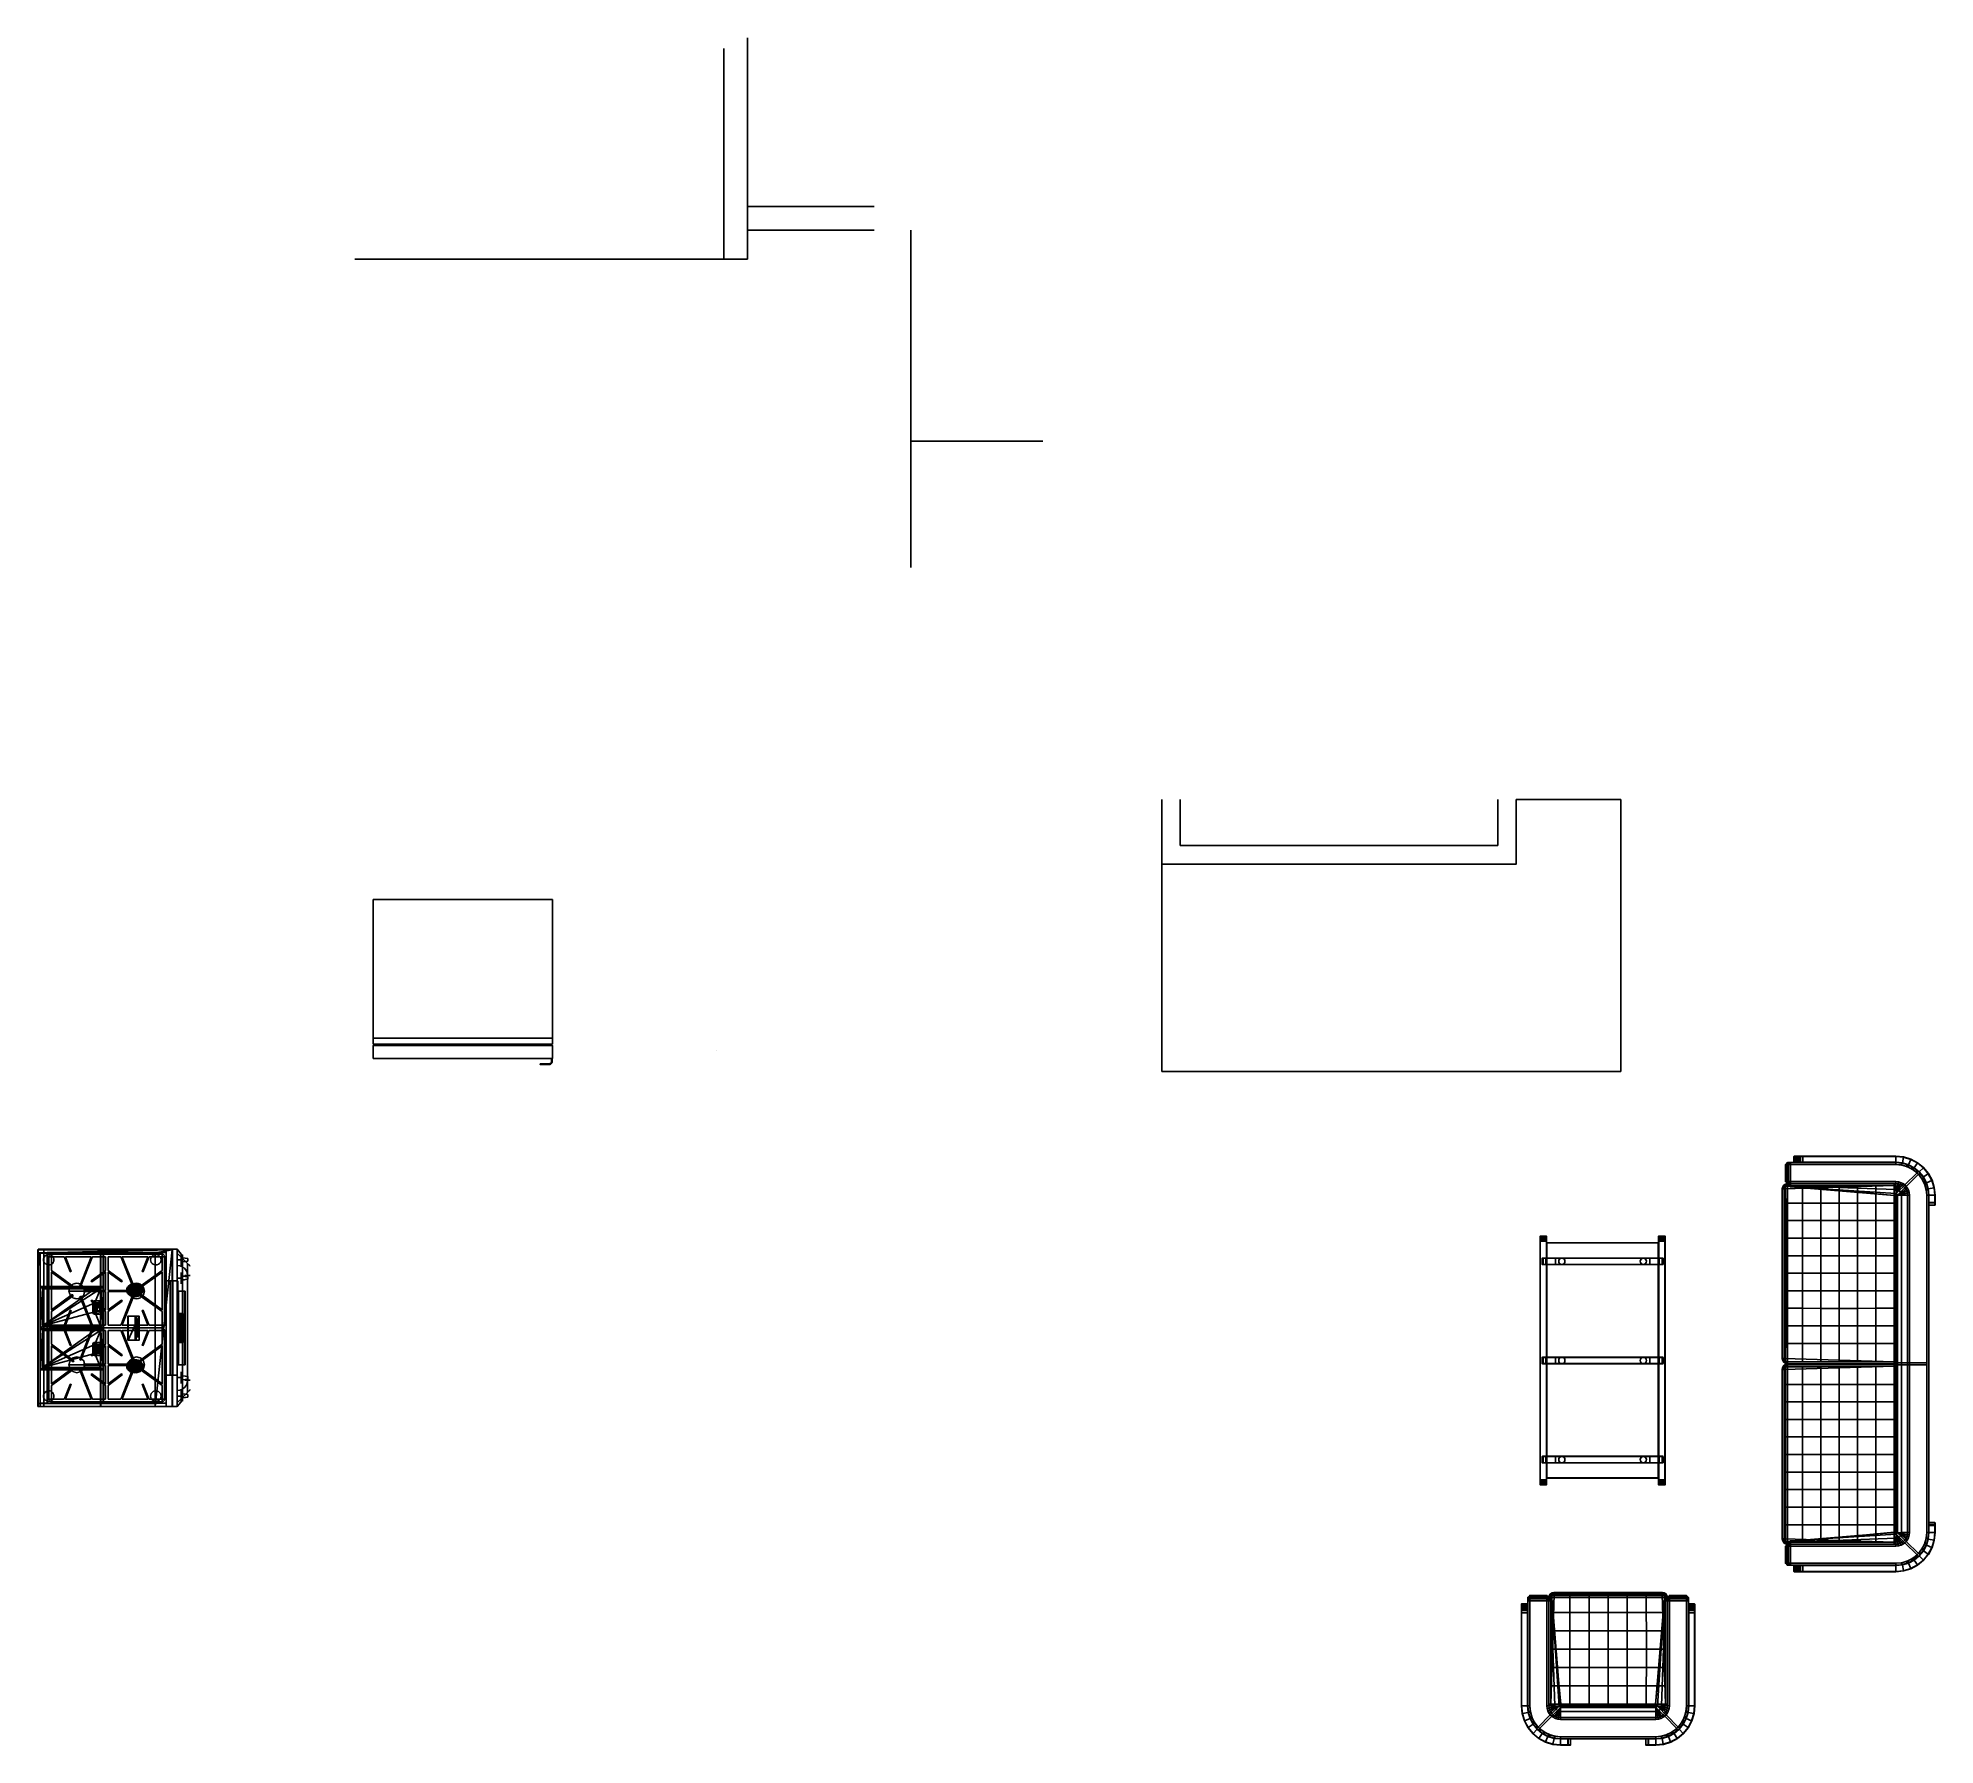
# Model space of a CAD drawing. Header units: inches. Extents: x 11 to 371, y 57 to 381.
import ezdxf

# ---------------------------------------------------------------- set-up
doc = ezdxf.new("R2010")
doc.units = ezdxf.units.IN
doc.header["$MEASUREMENT"] = 0
for name, color, linetype in [('Brick', 22, 'Continuous'), ('Cabinets', 3, 'Continuous'), ('Equip', 2, 'Continuous'), ('Floor3', 30, 'Continuous'), ('Seat-Cushion', 96, 'Continuous'), ('Seat-Frame', 254, 'Continuous'), ('Table-Glass', 7, 'Continuous'), ('Table-Legs', 253, 'Continuous')]:
    doc.layers.add(name, color=color, linetype=linetype)
doc.layers.add('Stove', color=5, linetype='Continuous', lineweight=9)

# ---------------------------------------------------------------- blocks, each defined once
blk = doc.blocks.new('Range-Classic-D_83880-_3D_0')
for p, q in [((-7.73, -6.62, 37.06), (-10.75, -2.5, 37.06)), ((-6.27, -6.62, 37.06), (-3.25, -2.5, 37.06)), ((6.27, -6.62, 37.06), (3.25, -2.5, 37.06)), ((7.73, -6.62, 37.06), (10.75, -2.5, 37.06)), ((-13.5, -5.06, 37.06), (-10.75, -6.15, 37.06)), ((-0.5, -5.06, 37.06), (-3.25, -6.15, 37.06)), ((0.5, -5.06, 37.06), (3.25, -6.15, 37.06)), ((13.5, -5.06, 37.06), (10.75, -6.15, 37.06)), ((-8, -8.02, 37.06), (-13.5, -10.19, 37.06)), ((-8.88, -10.19, 37.06), (-10.75, -12.75, 37.06)), ((-7, -8.62, 37.06), (-7, -12.75, 37.06)), ((-6, -8.02, 37.06), (-0.5, -10.19, 37.06)), ((-5.13, -10.19, 37.06), (-3.25, -12.75, 37.06)), ((6, -8.02, 37.06), (0.5, -10.19, 37.06)), ((5.12, -10.19, 37.06), (3.25, -12.75, 37.06)), ((7, -8.62, 37.06), (7, -12.75, 37.06)), ((8, -8.02, 37.06), (13.5, -10.19, 37.06)), ((8.87, -10.19, 37.06), (10.75, -12.75, 37.06)), ((-8.88, -15.81, 37.06), (-10.75, -13.25, 37.06)), ((-7, -17.38, 37.06), (-7, -13.25, 37.06)), ((-5.13, -15.81, 37.06), (-3.25, -13.25, 37.06)), ((5.12, -15.81, 37.06), (3.25, -13.25, 37.06)), ((7, -17.38, 37.06), (7, -13.25, 37.06)), ((8.87, -15.81, 37.06), (10.75, -13.25, 37.06)), ((-8.06, -17.96, 37.06), (-13.5, -15.81, 37.06)), ((-6.06, -18, 37.06), (-0.5, -15.81, 37.06)), ((5.94, -17.96, 37.06), (0.5, -15.81, 37.06)), ((7.94, -18, 37.06), (13.5, -15.81, 37.06)), ((-10.75, -19.85, 37.06), (-13.5, -20.94, 37.06)), ((-7.78, -19.44, 37.06), (-10.75, -23.5, 37.06)), ((-6.31, -19.31, 37.06), (-3.25, -23.5, 37.06)), ((-3.25, -19.85, 37.06), (-0.5, -20.94, 37.06)), ((3.25, -19.85, 37.06), (0.5, -20.94, 37.06)), ((6.22, -19.44, 37.06), (3.25, -23.5, 37.06)), ((7.69, -19.31, 37.06), (10.75, -23.5, 37.06)), ((10.75, -19.85, 37.06), (13.5, -20.94, 37.06)), ((-11.69, -26.38, 33.53), (-12.54, -26.38, 33.53)), ((-12.54, -26.38, 33.53), (-12.54, -26.38, 33.03)), ((-12.54, -26.38, 33.03), (-11.69, -26.38, 33.03)), ((-11.69, -26.38, 33.28), (-12.54, -26.38, 33.28)), ((-12.26, -26.38, 33.03), (-12.26, -26.38, 33.53)), ((-11.97, -26.38, 33.03), (-11.97, -26.38, 33.53)), ((-11.69, -26.38, 33.03), (-11.69, -26.38, 33.53)), ((-10.69, -26.38, 33.03), (-10.69, -26.38, 33.53)), ((-10.69, -26.38, 33.53), (-9.84, -26.38, 33.53)), ((-9.84, -26.38, 33.03), (-10.69, -26.38, 33.03)), ((-10.69, -26.38, 33.28), (-9.84, -26.38, 33.28)), ((-10.4, -26.38, 33.03), (-10.4, -26.38, 33.53)), ((-10.12, -26.38, 33.03), (-10.12, -26.38, 33.53)), ((-9.84, -26.38, 33.53), (-9.84, -26.38, 33.03)), ((10.69, -26.38, 33.53), (9.84, -26.38, 33.53)), ((9.84, -26.38, 33.53), (9.84, -26.38, 33.03)), ((9.84, -26.38, 33.03), (10.69, -26.38, 33.03)), ((10.69, -26.38, 33.28), (9.84, -26.38, 33.28)), ((10.12, -26.38, 33.03), (10.12, -26.38, 33.53)), ((10.4, -26.38, 33.03), (10.4, -26.38, 33.53)), ((10.69, -26.38, 33.03), (10.69, -26.38, 33.53)), ((11.69, -26.38, 33.03), (11.69, -26.38, 33.53)), ((11.69, -26.38, 33.53), (12.54, -26.38, 33.53)), ((12.54, -26.38, 33.03), (11.69, -26.38, 33.03)), ((11.69, -26.38, 33.28), (12.54, -26.38, 33.28)), ((11.97, -26.38, 33.03), (11.97, -26.38, 33.53)), ((12.26, -26.38, 33.03), (12.26, -26.38, 33.53)), ((12.54, -26.38, 33.53), (12.54, -26.38, 33.03))]:
    blk.add_line(p, q)
for points in [[(-14.94, -24.31, 2), (-14.94, -24.31, 35.56), (-14.94, 0, 35.56), (-14.94, 0, 2)], [(-14.94, 0, 2), (-14.94, 0, 35.56), (14.94, 0, 35.56), (14.94, 0, 2)], [(-14.94, 0, 2), (14.94, 0, 2), (14.94, -24.31, 2), (-14.94, -24.31, 2)], [(-14.94, 0, 35.56), (-14.94, -24.31, 35.56), (14.94, -24.31, 35.56), (14.94, 0, 35.56)], [(14.94, 0, 2), (14.94, 0, 35.56), (14.94, -24.31, 35.56), (14.94, -24.31, 2)], [(14.94, -1.06, 36), (-14.94, -1.06, 36), (-14.94, 0, 36), (14.94, 0, 36)], [(-14.94, -1.06, 36), (-14.94, -1.06, 39), (-14.94, 0, 39), (-14.94, 0, 36)], [(-14.94, -1.06, 39), (14.94, -1.06, 39), (14.94, 0, 39), (-14.94, 0, 39)], [(-14.94, 0, 36), (-14.94, 0, 39), (14.94, 0, 39), (14.94, 0, 36)], [(-14.94, -24.31, 36), (-14.94, 0, 36), (-14.94, 0, 35.56), (-14.94, -24.31, 35.56)], [(-14.94, 0, 36), (14.94, 0, 36), (14.94, 0, 35.56), (-14.94, 0, 35.56)], [(14.94, -1.06, 36), (14.94, -1.06, 39), (-14.94, -1.06, 39), (-14.94, -1.06, 36)], [(14.31, -1.69, 36), (-14.31, -1.69, 36), (-14.31, -1.69, 35.56), (14.31, -1.69, 35.56)], [(-14.31, -1.69, 36), (-14.31, -24.31, 36), (-14.31, -24.31, 35.56), (-14.31, -1.69, 35.56)], [(-13.5, -2.5, 36.56), (-14, -2.5, 36.56), (-14, -2.5, 35.56), (-13.5, -2.5, 35.56)], [(-14, -23.5, 36.56), (-14, -23.5, 37.06), (-14, -2.5, 37.06), (-14, -2.5, 36.56)], [(-13.5, -2, 35.56), (-13.5, -2, 36.56), (-13.5, -2.5, 36.56), (-13.5, -2.5, 35.56)], [(-13.5, -2, 36.56), (-13.5, -2, 37.06), (-0.5, -2, 37.06), (-0.5, -2, 36.56)], [(-13.5, -2.5, 36.56), (-13.5, -2.5, 37.06), (-13.5, -4.93, 37.06), (-13.5, -4.93, 36.56)], [(-10.9, -2.5, 36.56), (-10.9, -2.5, 37.06), (-13.5, -2.5, 37.06), (-13.5, -2.5, 36.56)], [(-7.89, -6.62, 36.56), (-7.89, -6.62, 37.06), (-10.9, -2.5, 37.06), (-10.9, -2.5, 36.56)], [(-10.6, -2.5, 37.06), (-7.68, -6.48, 37.06), (-7.68, -6.48, 36.56), (-10.6, -2.5, 36.56)], [(-7, -2.5, 37.06), (-10.6, -2.5, 37.06), (-10.6, -2.5, 36.56), (-7, -2.5, 36.56)], [(-3.4, -2.5, 37.06), (-7, -2.5, 37.06), (-7, -2.5, 36.56), (-3.4, -2.5, 36.56)], [(-6.42, -6.62, 36.56), (-6.42, -6.62, 37.06), (-3.4, -2.5, 37.06), (-3.4, -2.5, 36.56)], [(-3.1, -2.5, 37.06), (-6.22, -6.77, 37.06), (-6.22, -6.77, 36.56), (-3.1, -2.5, 36.56)], [(-0.5, -2.5, 36.56), (-0.5, -2.5, 37.06), (-3.1, -2.5, 37.06), (-3.1, -2.5, 36.56)], [(-0.5, -2.5, 35.56), (-0.5, -2.5, 36.56), (-0.5, -2, 36.56), (-0.5, -2, 35.56)], [(0, -2.5, 35.56), (0, -2.5, 36.56), (-0.5, -2.5, 36.56), (-0.5, -2.5, 35.56)], [(-0.5, -4.93, 36.56), (-0.5, -4.93, 37.06), (-0.5, -2.5, 37.06), (-0.5, -2.5, 36.56)], [(0.5, -2.5, 36.56), (0, -2.5, 36.56), (0, -2.5, 35.56), (0.5, -2.5, 35.56)], [(0, -23.5, 36.56), (0, -23.5, 37.06), (0, -2.5, 37.06), (0, -2.5, 36.56)], [(0, -2.5, 36.56), (0, -2.5, 37.06), (0, -23.5, 37.06), (0, -23.5, 36.56)], [(0.5, -2, 35.56), (0.5, -2, 36.56), (0.5, -2.5, 36.56), (0.5, -2.5, 35.56)], [(0.5, -2, 36.56), (0.5, -2, 37.06), (13.5, -2, 37.06), (13.5, -2, 36.56)], [(0.5, -2.5, 36.56), (0.5, -2.5, 37.06), (0.5, -4.93, 37.06), (0.5, -4.93, 36.56)], [(3.1, -2.5, 36.56), (3.1, -2.5, 37.06), (0.5, -2.5, 37.06), (0.5, -2.5, 36.56)], [(6.11, -6.62, 36.56), (6.11, -6.62, 37.06), (3.1, -2.5, 37.06), (3.1, -2.5, 36.56)], [(3.4, -2.5, 37.06), (6.32, -6.48, 37.06), (6.32, -6.48, 36.56), (3.4, -2.5, 36.56)], [(7, -2.5, 37.06), (3.4, -2.5, 37.06), (3.4, -2.5, 36.56), (7, -2.5, 36.56)], [(10.6, -2.5, 37.06), (7, -2.5, 37.06), (7, -2.5, 36.56), (10.6, -2.5, 36.56)], [(7.58, -6.62, 36.56), (7.58, -6.62, 37.06), (10.6, -2.5, 37.06), (10.6, -2.5, 36.56)], [(10.9, -2.5, 37.06), (7.78, -6.77, 37.06), (7.78, -6.77, 36.56), (10.9, -2.5, 36.56)], [(13.5, -2.5, 36.56), (13.5, -2.5, 37.06), (10.9, -2.5, 37.06), (10.9, -2.5, 36.56)], [(13.5, -2.5, 35.56), (13.5, -2.5, 36.56), (13.5, -2, 36.56), (13.5, -2, 35.56)], [(14, -2.5, 35.56), (14, -2.5, 36.56), (13.5, -2.5, 36.56), (13.5, -2.5, 35.56)], [(13.5, -4.93, 36.56), (13.5, -4.93, 37.06), (13.5, -2.5, 37.06), (13.5, -2.5, 36.56)], [(14, -2.5, 36.56), (14, -2.5, 37.06), (14, -23.5, 37.06), (14, -23.5, 36.56)], [(14.31, -24.31, 35.56), (14.31, -24.31, 36), (14.31, -1.69, 36), (14.31, -1.69, 35.56)], [(14.94, -1.06, 39), (14.94, -1.06, 36), (14.94, 0, 36), (14.94, 0, 39)], [(14.94, 0, 36), (14.94, -24.31, 36), (14.94, -24.31, 35.56), (14.94, 0, 35.56)], [(-13.5, -4.93, 37.06), (-10.66, -6.05, 37.06), (-10.66, -6.05, 36.56), (-13.5, -4.93, 36.56)], [(-10.75, -6.28, 36.56), (-10.75, -6.28, 37.06), (-13.5, -5.2, 37.06), (-13.5, -5.2, 36.56)], [(-13.5, -5.2, 37.06), (-13.5, -10.05, 37.06), (-13.5, -10.05, 36.56), (-13.5, -5.2, 36.56)], [(-10.66, -6.05, 36.56), (-10.66, -6.05, 37.06), (-10.75, -6.28, 37.06), (-10.75, -6.28, 36.56)], [(-7.68, -6.48, 36.56), (-7.68, -6.48, 37.06), (-7.89, -6.62, 37.06), (-7.89, -6.62, 36.56)], [(-6.22, -6.77, 36.56), (-6.22, -6.77, 37.06), (-6.42, -6.62, 37.06), (-6.42, -6.62, 36.56)], [(-3.34, -6.05, 36.56), (-3.34, -6.05, 37.06), (-0.5, -4.93, 37.06), (-0.5, -4.93, 36.56)], [(-3.25, -6.28, 36.56), (-3.25, -6.28, 37.06), (-3.34, -6.05, 37.06), (-3.34, -6.05, 36.56)], [(-0.5, -5.2, 37.06), (-3.25, -6.28, 37.06), (-3.25, -6.28, 36.56), (-0.5, -5.2, 36.56)], [(-0.5, -10.05, 37.06), (-0.5, -5.2, 37.06), (-0.5, -5.2, 36.56), (-0.5, -10.05, 36.56)], [(0.5, -4.93, 37.06), (3.34, -6.05, 37.06), (3.34, -6.05, 36.56), (0.5, -4.93, 36.56)], [(3.25, -6.28, 36.56), (3.25, -6.28, 37.06), (0.5, -5.2, 37.06), (0.5, -5.2, 36.56)], [(0.5, -5.2, 37.06), (0.5, -10.05, 37.06), (0.5, -10.05, 36.56), (0.5, -5.2, 36.56)], [(3.34, -6.05, 36.56), (3.34, -6.05, 37.06), (3.25, -6.28, 37.06), (3.25, -6.28, 36.56)], [(6.32, -6.48, 36.56), (6.32, -6.48, 37.06), (6.11, -6.62, 37.06), (6.11, -6.62, 36.56)], [(7.78, -6.77, 36.56), (7.78, -6.77, 37.06), (7.58, -6.62, 37.06), (7.58, -6.62, 36.56)], [(10.66, -6.05, 36.56), (10.66, -6.05, 37.06), (13.5, -4.93, 37.06), (13.5, -4.93, 36.56)], [(10.75, -6.28, 36.56), (10.75, -6.28, 37.06), (10.66, -6.05, 37.06), (10.66, -6.05, 36.56)], [(13.5, -5.2, 37.06), (10.75, -6.28, 37.06), (10.75, -6.28, 36.56), (13.5, -5.2, 36.56)], [(13.5, -10.05, 37.06), (13.5, -5.2, 37.06), (13.5, -5.2, 36.56), (13.5, -10.05, 36.56)], [(-13.5, -10.05, 37.06), (-8.09, -7.92, 37.06), (-8.09, -7.92, 36.56), (-13.5, -10.05, 36.56)], [(-8, -8.15, 36.56), (-8, -8.15, 37.06), (-13.5, -10.32, 37.06), (-13.5, -10.32, 36.56)], [(-13.5, -10.32, 36.56), (-13.5, -10.32, 37.06), (-13.5, -12.75, 37.06), (-13.5, -12.75, 36.56)], [(-10.9, -12.75, 37.06), (-8.92, -10.04, 37.06), (-8.92, -10.04, 36.56), (-10.9, -12.75, 36.56)], [(-8.72, -10.19, 36.56), (-8.72, -10.19, 37.06), (-10.6, -12.75, 37.06), (-10.6, -12.75, 36.56)], [(-8.92, -10.04, 37.06), (-8.72, -10.19, 37.06), (-8.72, -10.19, 36.56), (-8.92, -10.04, 36.56)], [(-8.09, -7.92, 37.06), (-8, -8.15, 37.06), (-8, -8.15, 36.56), (-8.09, -7.92, 36.56)], [(-7.12, -8.62, 36.56), (-7.12, -8.62, 37.06), (-6.88, -8.62, 37.06), (-6.88, -8.62, 36.56)], [(-7.12, -12.75, 37.06), (-7.12, -8.62, 37.06), (-7.12, -8.62, 36.56), (-7.12, -12.75, 36.56)], [(-6.88, -8.62, 37.06), (-6.88, -12.75, 37.06), (-6.88, -12.75, 36.56), (-6.88, -8.62, 36.56)], [(-6.09, -8.12, 36.56), (-6.09, -8.12, 37.06), (-6, -7.88, 37.06), (-6, -7.88, 36.56)], [(-0.5, -10.32, 36.56), (-0.5, -10.32, 37.06), (-6.09, -8.12, 37.06), (-6.09, -8.12, 36.56)], [(-6, -7.88, 36.56), (-6, -7.88, 37.06), (-0.5, -10.05, 37.06), (-0.5, -10.05, 36.56)], [(-5.28, -10.19, 37.06), (-5.08, -10.04, 37.06), (-5.08, -10.04, 36.56), (-5.28, -10.19, 36.56)], [(-3.4, -12.75, 37.06), (-5.28, -10.19, 37.06), (-5.28, -10.19, 36.56), (-3.4, -12.75, 36.56)], [(-5.08, -10.04, 36.56), (-5.08, -10.04, 37.06), (-3.1, -12.75, 37.06), (-3.1, -12.75, 36.56)], [(-0.5, -12.75, 37.06), (-0.5, -10.32, 37.06), (-0.5, -10.32, 36.56), (-0.5, -12.75, 36.56)], [(0.5, -10.05, 37.06), (5.91, -7.92, 37.06), (5.91, -7.92, 36.56), (0.5, -10.05, 36.56)], [(6, -8.15, 36.56), (6, -8.15, 37.06), (0.5, -10.32, 37.06), (0.5, -10.32, 36.56)], [(0.5, -10.32, 36.56), (0.5, -10.32, 37.06), (0.5, -12.75, 37.06), (0.5, -12.75, 36.56)], [(3.1, -12.75, 37.06), (5.08, -10.04, 37.06), (5.08, -10.04, 36.56), (3.1, -12.75, 36.56)], [(5.28, -10.19, 36.56), (5.28, -10.19, 37.06), (3.4, -12.75, 37.06), (3.4, -12.75, 36.56)], [(5.08, -10.04, 37.06), (5.28, -10.19, 37.06), (5.28, -10.19, 36.56), (5.08, -10.04, 36.56)], [(5.91, -7.92, 37.06), (6, -8.15, 37.06), (6, -8.15, 36.56), (5.91, -7.92, 36.56)], [(6.88, -8.62, 36.56), (6.88, -8.62, 37.06), (7.12, -8.62, 37.06), (7.12, -8.62, 36.56)], [(6.88, -12.75, 37.06), (6.88, -8.62, 37.06), (6.88, -8.62, 36.56), (6.88, -12.75, 36.56)], [(7.12, -8.62, 37.06), (7.12, -12.75, 37.06), (7.12, -12.75, 36.56), (7.12, -8.62, 36.56)], [(7.91, -8.12, 36.56), (7.91, -8.12, 37.06), (8, -7.88, 37.06), (8, -7.88, 36.56)], [(13.5, -10.32, 36.56), (13.5, -10.32, 37.06), (7.91, -8.12, 37.06), (7.91, -8.12, 36.56)], [(8, -7.88, 36.56), (8, -7.88, 37.06), (13.5, -10.05, 37.06), (13.5, -10.05, 36.56)], [(8.72, -10.19, 37.06), (8.92, -10.04, 37.06), (8.92, -10.04, 36.56), (8.72, -10.19, 36.56)], [(10.6, -12.75, 37.06), (8.72, -10.19, 37.06), (8.72, -10.19, 36.56), (10.6, -12.75, 36.56)], [(8.92, -10.04, 36.56), (8.92, -10.04, 37.06), (10.9, -12.75, 37.06), (10.9, -12.75, 36.56)], [(13.5, -12.75, 37.06), (13.5, -10.32, 37.06), (13.5, -10.32, 36.56), (13.5, -12.75, 36.56)], [(-13.5, -12.75, 36.56), (-13.5, -12.75, 37.06), (-10.9, -12.75, 37.06), (-10.9, -12.75, 36.56)], [(-13.5, -13.25, 36.56), (-13.5, -13.25, 37.06), (-13.5, -15.68, 37.06), (-13.5, -15.68, 36.56)], [(-10.9, -13.25, 36.56), (-10.9, -13.25, 37.06), (-13.5, -13.25, 37.06), (-13.5, -13.25, 36.56)], [(-8.92, -15.96, 36.56), (-8.92, -15.96, 37.06), (-10.9, -13.25, 37.06), (-10.9, -13.25, 36.56)], [(-10.6, -12.75, 36.56), (-10.6, -12.75, 37.06), (-7.12, -12.75, 37.06), (-7.12, -12.75, 36.56)], [(-10.6, -13.25, 37.06), (-8.72, -15.81, 37.06), (-8.72, -15.81, 36.56), (-10.6, -13.25, 36.56)], [(-7.12, -13.25, 37.06), (-10.6, -13.25, 37.06), (-10.6, -13.25, 36.56), (-7.12, -13.25, 36.56)], [(-7.12, -17.38, 36.56), (-7.12, -17.38, 37.06), (-7.12, -13.25, 37.06), (-7.12, -13.25, 36.56)], [(-6.88, -12.75, 36.56), (-6.88, -12.75, 37.06), (-3.4, -12.75, 37.06), (-3.4, -12.75, 36.56)], [(-6.88, -13.25, 36.56), (-6.88, -13.25, 37.06), (-6.88, -17.38, 37.06), (-6.88, -17.38, 36.56)], [(-3.4, -13.25, 37.06), (-6.88, -13.25, 37.06), (-6.88, -13.25, 36.56), (-3.4, -13.25, 36.56)], [(-5.28, -15.81, 36.56), (-5.28, -15.81, 37.06), (-3.4, -13.25, 37.06), (-3.4, -13.25, 36.56)], [(-3.1, -13.25, 37.06), (-5.08, -15.96, 37.06), (-5.08, -15.96, 36.56), (-3.1, -13.25, 36.56)], [(-3.1, -12.75, 36.56), (-3.1, -12.75, 37.06), (-0.5, -12.75, 37.06), (-0.5, -12.75, 36.56)], [(-0.5, -13.25, 37.06), (-3.1, -13.25, 37.06), (-3.1, -13.25, 36.56), (-0.5, -13.25, 36.56)], [(-0.5, -15.68, 37.06), (-0.5, -13.25, 37.06), (-0.5, -13.25, 36.56), (-0.5, -15.68, 36.56)], [(0.5, -12.75, 36.56), (0.5, -12.75, 37.06), (3.1, -12.75, 37.06), (3.1, -12.75, 36.56)], [(0.5, -13.25, 36.56), (0.5, -13.25, 37.06), (0.5, -15.68, 37.06), (0.5, -15.68, 36.56)], [(3.1, -13.25, 36.56), (3.1, -13.25, 37.06), (0.5, -13.25, 37.06), (0.5, -13.25, 36.56)], [(5.08, -15.96, 36.56), (5.08, -15.96, 37.06), (3.1, -13.25, 37.06), (3.1, -13.25, 36.56)], [(3.4, -12.75, 36.56), (3.4, -12.75, 37.06), (6.88, -12.75, 37.06), (6.88, -12.75, 36.56)], [(3.4, -13.25, 37.06), (5.28, -15.81, 37.06), (5.28, -15.81, 36.56), (3.4, -13.25, 36.56)], [(6.88, -13.25, 37.06), (3.4, -13.25, 37.06), (3.4, -13.25, 36.56), (6.88, -13.25, 36.56)], [(6.88, -17.38, 36.56), (6.88, -17.38, 37.06), (6.88, -13.25, 37.06), (6.88, -13.25, 36.56)], [(7.12, -12.75, 36.56), (7.12, -12.75, 37.06), (10.6, -12.75, 37.06), (10.6, -12.75, 36.56)], [(7.12, -13.25, 36.56), (7.12, -13.25, 37.06), (7.12, -17.38, 37.06), (7.12, -17.38, 36.56)], [(10.6, -13.25, 37.06), (7.12, -13.25, 37.06), (7.12, -13.25, 36.56), (10.6, -13.25, 36.56)], [(8.72, -15.81, 36.56), (8.72, -15.81, 37.06), (10.6, -13.25, 37.06), (10.6, -13.25, 36.56)], [(10.9, -13.25, 37.06), (8.92, -15.96, 37.06), (8.92, -15.96, 36.56), (10.9, -13.25, 36.56)], [(10.9, -12.75, 36.56), (10.9, -12.75, 37.06), (13.5, -12.75, 37.06), (13.5, -12.75, 36.56)], [(13.5, -13.25, 37.06), (10.9, -13.25, 37.06), (10.9, -13.25, 36.56), (13.5, -13.25, 36.56)], [(13.5, -15.68, 37.06), (13.5, -13.25, 37.06), (13.5, -13.25, 36.56), (13.5, -15.68, 36.56)], [(-13.5, -15.68, 36.56), (-13.5, -15.68, 37.06), (-8, -17.85, 37.06), (-8, -17.85, 36.56)], [(-13.5, -15.95, 36.56), (-13.5, -15.95, 37.06), (-13.5, -20.8, 37.06), (-13.5, -20.8, 36.56)], [(-8.09, -18.08, 36.56), (-8.09, -18.08, 37.06), (-13.5, -15.95, 37.06), (-13.5, -15.95, 36.56)], [(-8.72, -15.81, 37.06), (-8.92, -15.96, 37.06), (-8.92, -15.96, 36.56), (-8.72, -15.81, 36.56)], [(-8, -17.85, 37.06), (-8.09, -18.08, 37.06), (-8.09, -18.08, 36.56), (-8, -17.85, 36.56)], [(-6.88, -17.38, 36.56), (-6.88, -17.38, 37.06), (-7.12, -17.38, 37.06), (-7.12, -17.38, 36.56)], [(-6.09, -17.88, 36.56), (-6.09, -17.88, 37.06), (-0.5, -15.68, 37.06), (-0.5, -15.68, 36.56)], [(-6, -18.12, 36.56), (-6, -18.12, 37.06), (-6.09, -17.88, 37.06), (-6.09, -17.88, 36.56)], [(-0.5, -15.95, 36.56), (-0.5, -15.95, 37.06), (-6, -18.12, 37.06), (-6, -18.12, 36.56)], [(-5.08, -15.96, 37.06), (-5.28, -15.81, 37.06), (-5.28, -15.81, 36.56), (-5.08, -15.96, 36.56)], [(-0.5, -20.8, 37.06), (-0.5, -15.95, 37.06), (-0.5, -15.95, 36.56), (-0.5, -20.8, 36.56)], [(0.5, -15.68, 36.56), (0.5, -15.68, 37.06), (6, -17.85, 37.06), (6, -17.85, 36.56)], [(0.5, -15.95, 36.56), (0.5, -15.95, 37.06), (0.5, -20.8, 37.06), (0.5, -20.8, 36.56)], [(5.91, -18.08, 36.56), (5.91, -18.08, 37.06), (0.5, -15.95, 37.06), (0.5, -15.95, 36.56)], [(5.28, -15.81, 37.06), (5.08, -15.96, 37.06), (5.08, -15.96, 36.56), (5.28, -15.81, 36.56)], [(6, -17.85, 37.06), (5.91, -18.08, 37.06), (5.91, -18.08, 36.56), (6, -17.85, 36.56)], [(7.12, -17.38, 36.56), (7.12, -17.38, 37.06), (6.88, -17.38, 37.06), (6.88, -17.38, 36.56)], [(7.91, -17.88, 36.56), (7.91, -17.88, 37.06), (13.5, -15.68, 37.06), (13.5, -15.68, 36.56)], [(8, -18.12, 36.56), (8, -18.12, 37.06), (7.91, -17.88, 37.06), (7.91, -17.88, 36.56)], [(13.5, -15.95, 36.56), (13.5, -15.95, 37.06), (8, -18.12, 37.06), (8, -18.12, 36.56)], [(8.92, -15.96, 37.06), (8.72, -15.81, 37.06), (8.72, -15.81, 36.56), (8.92, -15.96, 36.56)], [(13.5, -20.8, 37.06), (13.5, -15.95, 37.06), (13.5, -15.95, 36.56), (13.5, -20.8, 36.56)], [(-13.5, -20.8, 37.06), (-10.75, -19.72, 37.06), (-10.75, -19.72, 36.56), (-13.5, -20.8, 36.56)], [(-10.66, -19.95, 36.56), (-10.66, -19.95, 37.06), (-13.5, -21.07, 37.06), (-13.5, -21.07, 36.56)], [(-13.5, -21.07, 36.56), (-13.5, -21.07, 37.06), (-13.5, -23.5, 37.06), (-13.5, -23.5, 36.56)], [(-10.9, -23.5, 37.06), (-7.89, -19.38, 37.06), (-7.89, -19.38, 36.56), (-10.9, -23.5, 36.56)], [(-10.75, -19.72, 37.06), (-10.66, -19.95, 37.06), (-10.66, -19.95, 36.56), (-10.75, -19.72, 36.56)], [(-7.68, -19.52, 36.56), (-7.68, -19.52, 37.06), (-10.6, -23.5, 37.06), (-10.6, -23.5, 36.56)], [(-7.89, -19.38, 36.56), (-7.89, -19.38, 37.06), (-7.68, -19.52, 37.06), (-7.68, -19.52, 36.56)], [(-6.42, -19.38, 36.56), (-6.42, -19.38, 37.06), (-6.22, -19.23, 37.06), (-6.22, -19.23, 36.56)], [(-3.4, -23.5, 37.06), (-6.42, -19.38, 37.06), (-6.42, -19.38, 36.56), (-3.4, -23.5, 36.56)], [(-6.22, -19.23, 37.06), (-3.1, -23.5, 37.06), (-3.1, -23.5, 36.56), (-6.22, -19.23, 36.56)], [(-3.34, -19.95, 37.06), (-3.25, -19.72, 37.06), (-3.25, -19.72, 36.56), (-3.34, -19.95, 36.56)], [(-0.5, -21.07, 37.06), (-3.34, -19.95, 37.06), (-3.34, -19.95, 36.56), (-0.5, -21.07, 36.56)], [(-3.25, -19.72, 36.56), (-3.25, -19.72, 37.06), (-0.5, -20.8, 37.06), (-0.5, -20.8, 36.56)], [(-0.5, -23.5, 36.56), (-0.5, -23.5, 37.06), (-0.5, -21.07, 37.06), (-0.5, -21.07, 36.56)], [(0.5, -20.8, 37.06), (3.25, -19.72, 37.06), (3.25, -19.72, 36.56), (0.5, -20.8, 36.56)], [(3.34, -19.95, 36.56), (3.34, -19.95, 37.06), (0.5, -21.07, 37.06), (0.5, -21.07, 36.56)], [(0.5, -21.07, 36.56), (0.5, -21.07, 37.06), (0.5, -23.5, 37.06), (0.5, -23.5, 36.56)], [(3.1, -23.5, 37.06), (6.11, -19.38, 37.06), (6.11, -19.38, 36.56), (3.1, -23.5, 36.56)], [(3.25, -19.72, 37.06), (3.34, -19.95, 37.06), (3.34, -19.95, 36.56), (3.25, -19.72, 36.56)], [(6.32, -19.52, 36.56), (6.32, -19.52, 37.06), (3.4, -23.5, 37.06), (3.4, -23.5, 36.56)], [(6.11, -19.38, 36.56), (6.11, -19.38, 37.06), (6.32, -19.52, 37.06), (6.32, -19.52, 36.56)], [(7.58, -19.38, 36.56), (7.58, -19.38, 37.06), (7.78, -19.23, 37.06), (7.78, -19.23, 36.56)], [(10.6, -23.5, 37.06), (7.58, -19.38, 37.06), (7.58, -19.38, 36.56), (10.6, -23.5, 36.56)], [(7.78, -19.23, 37.06), (10.9, -23.5, 37.06), (10.9, -23.5, 36.56), (7.78, -19.23, 36.56)], [(10.66, -19.95, 37.06), (10.75, -19.72, 37.06), (10.75, -19.72, 36.56), (10.66, -19.95, 36.56)], [(13.5, -21.07, 37.06), (10.66, -19.95, 37.06), (10.66, -19.95, 36.56), (13.5, -21.07, 36.56)], [(10.75, -19.72, 36.56), (10.75, -19.72, 37.06), (13.5, -20.8, 37.06), (13.5, -20.8, 36.56)], [(13.5, -23.5, 36.56), (13.5, -23.5, 37.06), (13.5, -21.07, 37.06), (13.5, -21.07, 36.56)], [(14.94, -26.38, 5.5), (-14.94, -26.38, 5.5), (-14.94, -24.31, 5.5), (14.94, -24.31, 5.5)], [(-14.94, -26.38, 5.5), (-14.94, -26.38, 27.75), (-14.94, -24.31, 27.75), (-14.94, -24.31, 5.5)], [(-14.94, -24.31, 27.75), (-14.94, -26.38, 27.75), (14.94, -26.38, 27.75), (14.94, -24.31, 27.75)], [(14.94, -24.31, 2), (14.94, -24.31, 35.56), (-14.94, -24.31, 35.56), (-14.94, -24.31, 2)], [(-14.94, -26.38, 5), (-14.94, -24.31, 5), (-14.94, -24.31, 2), (-14.94, -26.38, 2)], [(-14.94, -24.31, 5), (14.94, -24.31, 5), (14.94, -24.31, 2), (-14.94, -24.31, 2)], [(-14.94, -24.31, 2), (14.94, -24.31, 2), (14.94, -26.38, 2), (-14.94, -26.38, 2)], [(-14.94, -24.31, 5), (-14.94, -26.38, 5), (14.94, -26.38, 5), (14.94, -24.31, 5)], [(-14.31, -24.31, 35.56), (-14.31, -24.31, 36), (-14.94, -24.31, 36), (-14.94, -24.31, 35.56)], [(-14.94, -24.31, 36), (14.94, -24.31, 36), (14.94, -24.31, 28), (-14.94, -24.31, 28)], [(-14.94, -24.31, 28), (14.94, -24.31, 28), (14.94, -26.38, 28), (-14.94, -26.38, 28)], [(-14.94, -26.38, 36), (14.94, -26.38, 36), (14.94, -24.31, 36), (-14.94, -24.31, 36)], [(-14.94, -26.38, 28), (-14.94, -26.38, 36), (-14.94, -24.31, 36), (-14.94, -24.31, 28)], [(-14, -23.5, 36.56), (-13.5, -23.5, 36.56), (-13.5, -23.5, 35.56), (-14, -23.5, 35.56)], [(-13.5, -23.5, 35.56), (-13.5, -23.5, 36.56), (-13.5, -24, 36.56), (-13.5, -24, 35.56)], [(-13.5, -23.5, 36.56), (-13.5, -23.5, 37.06), (-10.9, -23.5, 37.06), (-10.9, -23.5, 36.56)], [(-0.5, -24, 36.56), (-0.5, -24, 37.06), (-13.5, -24, 37.06), (-13.5, -24, 36.56)], [(-10.6, -23.5, 37.06), (-3.4, -23.5, 37.06), (-3.4, -23.5, 36.56), (-10.6, -23.5, 36.56)], [(8.94, -26.38, 22.75), (-8.94, -26.38, 22.75), (-8.94, -24.31, 22.75), (8.94, -24.31, 22.75)], [(-8.94, -26.38, 22.75), (-8.94, -26.38, 9), (-8.94, -24.31, 9), (-8.94, -24.31, 22.75)], [(-8.94, -26.38, 9), (8.94, -26.38, 9), (8.94, -24.31, 9), (-8.94, -24.31, 9)], [(8.94, -25.56, 9), (-8.94, -25.56, 9), (-8.94, -25.06, 9), (8.94, -25.06, 9)], [(-8.94, -25.56, 9), (-8.94, -25.56, 22.75), (-8.94, -25.06, 22.75), (-8.94, -25.06, 9)], [(-8.94, -25.56, 22.75), (8.94, -25.56, 22.75), (8.94, -25.06, 22.75), (-8.94, -25.06, 22.75)], [(-8.94, -25.06, 9), (-8.94, -25.06, 22.75), (8.94, -25.06, 22.75), (8.94, -25.06, 9)], [(-3.1, -23.5, 36.56), (-3.1, -23.5, 37.06), (-0.5, -23.5, 37.06), (-0.5, -23.5, 36.56)], [(-0.5, -23.5, 36.56), (0, -23.5, 36.56), (0, -23.5, 35.56), (-0.5, -23.5, 35.56)], [(-0.5, -24, 35.56), (-0.5, -24, 36.56), (-0.5, -23.5, 36.56), (-0.5, -23.5, 35.56)], [(0, -23.5, 36.56), (0.5, -23.5, 36.56), (0.5, -23.5, 35.56), (0, -23.5, 35.56)], [(0.5, -23.5, 35.56), (0.5, -23.5, 36.56), (0.5, -24, 36.56), (0.5, -24, 35.56)], [(0.5, -23.5, 36.56), (0.5, -23.5, 37.06), (3.1, -23.5, 37.06), (3.1, -23.5, 36.56)], [(13.5, -24, 36.56), (13.5, -24, 37.06), (0.5, -24, 37.06), (0.5, -24, 36.56)], [(3.4, -23.5, 37.06), (10.6, -23.5, 37.06), (10.6, -23.5, 36.56), (3.4, -23.5, 36.56)], [(8.94, -26.38, 9), (8.94, -26.38, 22.75), (8.94, -24.31, 22.75), (8.94, -24.31, 9)], [(8.94, -25.56, 22.75), (8.94, -25.56, 9), (8.94, -25.06, 9), (8.94, -25.06, 22.75)], [(10.9, -23.5, 36.56), (10.9, -23.5, 37.06), (13.5, -23.5, 37.06), (13.5, -23.5, 36.56)], [(13.5, -23.5, 36.56), (14, -23.5, 36.56), (14, -23.5, 35.56), (13.5, -23.5, 35.56)], [(13.5, -24, 35.56), (13.5, -24, 36.56), (13.5, -23.5, 36.56), (13.5, -23.5, 35.56)], [(14.94, -24.31, 36), (14.31, -24.31, 36), (14.31, -24.31, 35.56), (14.94, -24.31, 35.56)], [(14.94, -26.38, 27.75), (14.94, -26.38, 5.5), (14.94, -24.31, 5.5), (14.94, -24.31, 27.75)], [(14.94, -24.31, 5), (14.94, -26.38, 5), (14.94, -26.38, 2), (14.94, -24.31, 2)], [(14.94, -24.31, 28), (14.94, -24.31, 36), (14.94, -26.38, 36), (14.94, -26.38, 28)], [(14.94, -26.38, 5), (-14.94, -26.38, 5), (-14.94, -26.38, 2), (14.94, -26.38, 2)], [(-13.69, -27.38, 36), (-14.94, -26.38, 36), (-14.94, -26.38, 35), (-13.69, -27.38, 35)], [(-14.94, -26.38, 36), (-14.19, -26.38, 36), (-14.19, -26.38, 35), (-14.94, -26.38, 35)], [(14.94, -26.38, 28), (14.94, -26.38, 36), (-14.94, -26.38, 36), (-14.94, -26.38, 28)], [(-14.19, -26.38, 36), (-13.44, -26.38, 36), (-13.44, -26.38, 35), (-14.19, -26.38, 35)], [(-13.94, -26.38, 27.25), (-13.94, -26.38, 26.25), (-13.94, -26.62, 26.25), (-13.94, -26.62, 27.25)], [(-12.94, -27.38, 36), (-13.69, -27.38, 36), (-13.69, -27.38, 35), (-12.94, -27.38, 35)], [(-13.44, -26.38, 36), (-12.94, -26.38, 36), (-12.94, -26.38, 35), (-13.44, -26.38, 35)], [(-13.28, -27.38, 30.84), (-13.15, -28.37, 30.8), (-13.15, -28.37, 32.53), (-13.28, -27.38, 32.72)], [(-12.94, -26.38, 35), (-12.94, -26.38, 36), (-12.94, -27.38, 36), (-12.94, -27.38, 35)], [(-12.94, -27.38, 35), (-12.94, -27.38, 36), (-12.94, -26.38, 36), (-12.94, -26.38, 35)], [(-12.94, -26.38, 36), (12.94, -26.38, 36), (12.94, -26.38, 35), (-12.94, -26.38, 35)], [(12.94, -26.38, 35), (12.94, -27.38, 35), (-12.94, -27.38, 35), (-12.94, -26.38, 35)], [(12.94, -26.38, 36), (-12.94, -26.38, 36), (-12.94, -27.38, 36), (12.94, -27.38, 36)], [(12.94, -27.38, 36), (-12.94, -27.38, 36), (-12.94, -27.38, 35), (12.94, -27.38, 35)], [(-12.53, -27.38, 30.87), (-12.53, -27.38, 32.69), (-12.65, -28.37, 32.53), (-12.65, -28.37, 30.82)], [(-9.72, -28.37, 32.53), (-9.85, -27.38, 32.69), (-9.85, -27.38, 30.87), (-9.72, -28.37, 30.82)], [(-9.22, -28.37, 32.53), (-9.22, -28.37, 30.8), (-9.1, -27.38, 30.84), (-9.1, -27.38, 32.72)], [(8.94, -25.56, 9), (8.94, -25.56, 22.75), (-8.94, -25.56, 22.75), (-8.94, -25.56, 9)], [(7, -26.5, 33.28), (7, -26.38, 33.28), (-7, -26.38, 33.28), (-7, -26.5, 33.28)], [(7, -26.38, 33.28), (7, -26.38, 30.28), (-7, -26.38, 30.28), (-7, -26.38, 33.28)], [(-7, -26.38, 30.28), (7, -26.38, 30.28), (7, -26.5, 30.28), (-7, -26.5, 30.28)], [(7, -27.77, 30.56), (7, -26.5, 33.28), (-7, -26.5, 33.28), (-7, -27.77, 30.56)], [(-7, -26.5, 33.28), (7, -26.5, 33.28), (7, -27.77, 30.56), (-7, -27.77, 30.56)], [(-7, -26.61, 33.33), (7, -26.61, 33.33), (7, -26.5, 33.28), (-7, -26.5, 33.28)], [(-7, -27.77, 30.56), (-7, -27.88, 30.62), (-7, -26.61, 33.33), (-7, -26.5, 33.28)], [(7, -27.88, 30.62), (7, -26.61, 33.33), (-7, -26.61, 33.33), (-7, -27.88, 30.62)], [(7, -27.77, 30.56), (7, -27.88, 30.62), (-7, -27.88, 30.62), (-7, -27.77, 30.56)], [(2.75, -26.67, 32.68), (2.75, -27.19, 31.54), (-2.75, -27.19, 31.54), (-2.75, -26.67, 32.68)], [(-2.75, -26.89, 32.78), (2.75, -26.89, 32.78), (2.75, -26.67, 32.68), (-2.75, -26.67, 32.68)], [(-2.75, -27.19, 31.54), (-2.75, -27.42, 31.65), (-2.75, -26.89, 32.78), (-2.75, -26.67, 32.68)], [(2.75, -27.42, 31.65), (2.75, -26.89, 32.78), (-2.75, -26.89, 32.78), (-2.75, -27.42, 31.65)], [(2.75, -27.19, 31.54), (2.75, -27.42, 31.65), (-2.75, -27.42, 31.65), (-2.75, -27.19, 31.54)], [(2.75, -27.19, 31.54), (2.75, -26.67, 32.68), (2.75, -26.89, 32.78), (2.75, -27.42, 31.65)], [(5.45, -26.44, 6.33), (5.45, -26.44, 6.4), (5.45, -26.38, 6.4), (5.45, -26.38, 6.33)], [(5.5, -26.44, 6.33), (5.5, -26.5, 6.33), (5.49, -26.5, 6.39), (5.49, -26.44, 6.39)], [(5.49, -26.5, 6.39), (5.54, -26.5, 6.6), (5.54, -26.44, 6.6), (5.49, -26.44, 6.39)], [(5.54, -26.44, 6.28), (5.54, -26.5, 6.28), (5.5, -26.5, 6.33), (5.5, -26.44, 6.33)], [(5.54, -26.5, 6.6), (5.57, -26.5, 6.67), (5.57, -26.44, 6.67), (5.54, -26.44, 6.6)], [(5.59, -26.44, 6.27), (5.59, -26.5, 6.27), (5.54, -26.5, 6.28), (5.54, -26.44, 6.28)], [(5.57, -26.5, 6.67), (5.63, -26.5, 6.72), (5.63, -26.44, 6.72), (5.57, -26.44, 6.67)], [(8.49, -26.44, 6.22), (5.59, -26.44, 6.22), (5.6, -26.38, 6.21), (8.48, -26.38, 6.21)], [(6.09, -26.44, 6.27), (6.09, -26.5, 6.27), (5.59, -26.5, 6.27), (5.59, -26.44, 6.27)], [(5.63, -26.5, 6.72), (5.71, -26.5, 6.74), (5.71, -26.44, 6.74), (5.63, -26.44, 6.72)], [(5.69, -26.44, 6.56), (5.69, -26.5, 6.56), (5.66, -26.5, 6.44), (5.66, -26.44, 6.44)], [(5.66, -26.5, 6.44), (5.67, -26.5, 6.41), (5.67, -26.44, 6.41), (5.66, -26.44, 6.44)], [(5.67, -26.5, 6.41), (5.7, -26.5, 6.4), (5.7, -26.44, 6.4), (5.67, -26.44, 6.41)], [(5.71, -26.5, 6.6), (5.69, -26.5, 6.56), (5.69, -26.44, 6.56), (5.71, -26.44, 6.6)], [(5.7, -26.44, 6.4), (5.7, -26.5, 6.4), (5.99, -26.5, 6.4), (5.99, -26.44, 6.4)], [(5.71, -26.44, 6.79), (6.08, -26.44, 6.79), (6.08, -26.38, 6.79), (5.71, -26.38, 6.79)], [(5.74, -26.5, 6.61), (5.71, -26.5, 6.6), (5.71, -26.44, 6.6), (5.74, -26.44, 6.61)], [(5.71, -26.44, 6.74), (5.71, -26.5, 6.74), (6.12, -26.5, 6.74), (6.12, -26.44, 6.74)], [(6.09, -26.5, 6.61), (5.74, -26.5, 6.61), (5.74, -26.44, 6.61), (6.09, -26.44, 6.61)], [(5.99, -26.44, 6.4), (5.99, -26.5, 6.4), (6.03, -26.5, 6.41), (6.03, -26.44, 6.41)], [(6.03, -26.44, 6.41), (6.03, -26.5, 6.41), (6.05, -26.5, 6.44), (6.05, -26.44, 6.44)], [(6.05, -26.44, 6.44), (6.05, -26.5, 6.44), (6.09, -26.5, 6.61), (6.09, -26.44, 6.61)], [(6.13, -26.5, 6.28), (6.09, -26.5, 6.27), (6.09, -26.44, 6.27), (6.13, -26.44, 6.28)], [(6.12, -26.5, 6.74), (6.19, -26.5, 7.08), (6.19, -26.44, 7.08), (6.12, -26.44, 6.74)], [(6.17, -26.5, 6.31), (6.13, -26.5, 6.28), (6.13, -26.44, 6.28), (6.17, -26.44, 6.31)], [(6.19, -26.44, 6.35), (6.19, -26.5, 6.35), (6.17, -26.5, 6.31), (6.17, -26.44, 6.31)], [(6.19, -26.44, 7.08), (6.19, -26.5, 7.08), (6.34, -26.5, 7.08), (6.34, -26.44, 7.08)], [(6.25, -26.5, 6.61), (6.19, -26.5, 6.35), (6.19, -26.44, 6.35), (6.25, -26.44, 6.61)], [(6.2, -26.44, 7.12), (6.32, -26.44, 7.12), (6.32, -26.38, 7.13), (6.2, -26.38, 7.13)], [(6.33, -26.5, 6.61), (6.25, -26.5, 6.61), (6.25, -26.44, 6.61), (6.33, -26.44, 6.61)], [(6.3, -26.5, 6.28), (6.26, -26.5, 6.33), (6.26, -26.44, 6.33), (6.3, -26.44, 6.28)], [(6.26, -26.5, 6.33), (6.26, -26.5, 6.39), (6.26, -26.44, 6.39), (6.26, -26.44, 6.33)], [(6.26, -26.5, 6.39), (6.27, -26.5, 6.44), (6.27, -26.44, 6.44), (6.26, -26.44, 6.39)], [(6.27, -26.5, 6.44), (6.28, -26.5, 6.48), (6.28, -26.44, 6.48), (6.27, -26.44, 6.44)], [(6.31, -26.5, 6.91), (6.27, -26.5, 6.74), (6.27, -26.44, 6.74), (6.31, -26.44, 6.91)], [(6.27, -26.44, 6.74), (6.27, -26.5, 6.74), (6.36, -26.5, 6.74), (6.36, -26.44, 6.74)], [(6.28, -26.5, 6.48), (6.3, -26.5, 6.53), (6.3, -26.44, 6.53), (6.28, -26.44, 6.48)], [(6.36, -26.5, 6.27), (6.3, -26.5, 6.28), (6.3, -26.44, 6.28), (6.36, -26.44, 6.27)], [(6.3, -26.5, 6.53), (6.33, -26.5, 6.56), (6.33, -26.44, 6.56), (6.3, -26.44, 6.53)], [(6.34, -26.5, 7.08), (6.31, -26.5, 6.91), (6.31, -26.44, 6.91), (6.34, -26.44, 7.08)], [(8.85, -26.44, 6.79), (8.85, -26.38, 6.79), (6.34, -26.38, 6.79), (6.33, -26.44, 6.79)], [(6.33, -26.44, 6.56), (6.33, -26.5, 6.56), (6.38, -26.5, 6.57), (6.38, -26.44, 6.57)], [(6.35, -26.5, 6.68), (6.33, -26.5, 6.61), (6.33, -26.44, 6.61), (6.35, -26.44, 6.68)], [(6.36, -26.5, 6.74), (6.35, -26.5, 6.68), (6.35, -26.44, 6.68), (6.36, -26.44, 6.74)], [(6.81, -26.44, 6.27), (6.81, -26.5, 6.27), (6.36, -26.5, 6.27), (6.36, -26.44, 6.27)], [(6.38, -26.44, 6.57), (6.38, -26.5, 6.57), (6.8, -26.5, 6.57), (6.8, -26.44, 6.57)], [(6.81, -26.5, 6.61), (6.38, -26.5, 6.61), (6.38, -26.44, 6.61), (6.81, -26.44, 6.61)], [(6.38, -26.5, 6.61), (6.41, -26.5, 6.74), (6.41, -26.44, 6.74), (6.38, -26.44, 6.61)], [(6.41, -26.5, 6.74), (6.86, -26.5, 6.74), (6.86, -26.44, 6.74), (6.41, -26.44, 6.74)], [(6.43, -26.5, 6.44), (6.42, -26.5, 6.4), (6.42, -26.44, 6.4), (6.43, -26.44, 6.44)], [(6.42, -26.44, 6.4), (6.42, -26.5, 6.4), (6.76, -26.5, 6.4), (6.76, -26.44, 6.4)], [(6.77, -26.44, 6.44), (6.77, -26.5, 6.44), (6.43, -26.5, 6.44), (6.43, -26.44, 6.44)], [(6.76, -26.5, 6.4), (6.77, -26.5, 6.44), (6.77, -26.44, 6.44), (6.76, -26.44, 6.4)], [(6.8, -26.44, 6.57), (6.8, -26.5, 6.57), (6.81, -26.5, 6.61), (6.81, -26.44, 6.61)], [(6.85, -26.44, 6.28), (6.85, -26.5, 6.28), (6.81, -26.5, 6.27), (6.81, -26.44, 6.27)], [(6.89, -26.44, 6.31), (6.89, -26.5, 6.31), (6.85, -26.5, 6.28), (6.85, -26.44, 6.28)], [(6.86, -26.5, 6.74), (6.92, -26.5, 6.72), (6.92, -26.44, 6.72), (6.86, -26.44, 6.74)], [(6.91, -26.44, 6.35), (6.91, -26.5, 6.35), (6.89, -26.5, 6.31), (6.89, -26.44, 6.31)], [(6.94, -26.44, 6.48), (6.94, -26.5, 6.48), (6.91, -26.5, 6.35), (6.91, -26.44, 6.35)], [(6.92, -26.5, 6.72), (6.96, -26.5, 6.68), (6.96, -26.44, 6.68), (6.92, -26.44, 6.72)], [(6.96, -26.44, 6.62), (6.96, -26.5, 6.62), (6.94, -26.5, 6.48), (6.94, -26.44, 6.48)], [(6.96, -26.5, 6.68), (6.96, -26.5, 6.62), (6.96, -26.44, 6.62), (6.96, -26.44, 6.68)], [(7.02, -26.5, 6.28), (6.98, -26.5, 6.33), (6.98, -26.44, 6.33), (7.02, -26.44, 6.28)], [(6.98, -26.5, 6.33), (6.98, -26.5, 6.39), (6.98, -26.44, 6.39), (6.98, -26.44, 6.33)], [(6.98, -26.44, 6.39), (6.98, -26.5, 6.39), (7.01, -26.5, 6.52), (7.01, -26.44, 6.52)], [(7, -27.77, 30.56), (7, -26.5, 33.28), (7, -26.61, 33.33), (7, -27.88, 30.62)], [(7.01, -26.44, 6.52), (7.01, -26.5, 6.52), (7.03, -26.5, 6.66), (7.03, -26.44, 6.66)], [(7.08, -26.5, 6.26), (7.02, -26.5, 6.28), (7.02, -26.44, 6.28), (7.08, -26.44, 6.26)], [(7.03, -26.5, 6.66), (7.05, -26.5, 6.7), (7.05, -26.44, 6.7), (7.03, -26.44, 6.66)], [(7.05, -26.5, 6.7), (7.09, -26.5, 6.73), (7.09, -26.44, 6.73), (7.05, -26.44, 6.7)], [(7.51, -26.44, 6.26), (7.51, -26.5, 6.26), (7.08, -26.5, 6.26), (7.08, -26.44, 6.26)], [(7.09, -26.5, 6.73), (7.13, -26.5, 6.74), (7.13, -26.44, 6.74), (7.09, -26.44, 6.73)], [(7.13, -26.44, 6.74), (7.13, -26.5, 6.74), (7.6, -26.5, 6.74), (7.6, -26.44, 6.74)], [(7.17, -26.5, 6.57), (7.15, -26.5, 6.44), (7.15, -26.44, 6.44), (7.17, -26.44, 6.57)], [(7.15, -26.44, 6.44), (7.15, -26.5, 6.44), (7.16, -26.5, 6.41), (7.16, -26.44, 6.41)], [(7.16, -26.44, 6.41), (7.16, -26.5, 6.41), (7.19, -26.5, 6.4), (7.19, -26.44, 6.4)], [(7.19, -26.44, 6.6), (7.19, -26.5, 6.6), (7.17, -26.5, 6.57), (7.17, -26.44, 6.57)], [(7.23, -26.5, 6.61), (7.19, -26.5, 6.6), (7.19, -26.44, 6.6), (7.23, -26.44, 6.61)], [(7.19, -26.44, 6.4), (7.19, -26.5, 6.4), (7.52, -26.5, 6.4), (7.52, -26.44, 6.4)], [(7.59, -26.5, 6.61), (7.23, -26.5, 6.61), (7.23, -26.44, 6.61), (7.59, -26.44, 6.61)], [(7.54, -26.5, 6.27), (7.51, -26.5, 6.26), (7.51, -26.44, 6.26), (7.54, -26.44, 6.27)], [(7.52, -26.44, 6.4), (7.52, -26.5, 6.4), (7.56, -26.5, 6.39), (7.56, -26.44, 6.39)], [(7.56, -26.5, 6.3), (7.54, -26.5, 6.27), (7.54, -26.44, 6.27), (7.56, -26.44, 6.3)], [(7.56, -26.5, 6.39), (7.57, -26.5, 6.35), (7.57, -26.44, 6.35), (7.56, -26.44, 6.39)], [(7.57, -26.44, 6.35), (7.57, -26.5, 6.35), (7.56, -26.5, 6.3), (7.56, -26.44, 6.3)], [(7.62, -26.44, 6.62), (7.62, -26.5, 6.62), (7.59, -26.5, 6.61), (7.59, -26.44, 6.61)], [(7.6, -26.44, 6.74), (7.6, -26.5, 6.74), (7.63, -26.5, 6.73), (7.63, -26.44, 6.73)], [(7.63, -26.5, 6.65), (7.62, -26.5, 6.62), (7.62, -26.44, 6.62), (7.63, -26.44, 6.65)], [(7.63, -26.5, 6.73), (7.64, -26.5, 6.7), (7.64, -26.44, 6.7), (7.63, -26.44, 6.73)], [(7.64, -26.5, 6.7), (7.63, -26.5, 6.65), (7.63, -26.44, 6.65), (7.64, -26.44, 6.7)], [(7.68, -26.44, 6.28), (7.68, -26.5, 6.28), (7.64, -26.5, 6.33), (7.64, -26.44, 6.33)], [(7.64, -26.5, 6.33), (7.64, -26.5, 6.39), (7.64, -26.44, 6.39), (7.64, -26.44, 6.33)], [(7.64, -26.5, 6.39), (7.66, -26.5, 6.52), (7.66, -26.44, 6.52), (7.64, -26.44, 6.39)], [(7.66, -26.5, 6.52), (7.69, -26.5, 6.66), (7.69, -26.44, 6.66), (7.66, -26.44, 6.52)], [(7.74, -26.44, 6.26), (7.74, -26.5, 6.26), (7.68, -26.5, 6.28), (7.68, -26.44, 6.28)], [(7.69, -26.5, 6.66), (7.71, -26.5, 6.7), (7.71, -26.44, 6.7), (7.69, -26.44, 6.66)], [(7.71, -26.5, 6.7), (7.75, -26.5, 6.73), (7.75, -26.44, 6.73), (7.71, -26.44, 6.7)], [(8.2, -26.44, 6.26), (8.2, -26.5, 6.26), (7.74, -26.5, 6.26), (7.74, -26.44, 6.26)], [(7.75, -26.5, 6.73), (7.79, -26.5, 6.74), (7.79, -26.44, 6.74), (7.75, -26.44, 6.73)], [(7.79, -26.44, 6.74), (7.79, -26.5, 6.74), (8.26, -26.5, 6.74), (8.26, -26.44, 6.74)], [(7.83, -26.44, 6.57), (7.83, -26.5, 6.57), (7.8, -26.5, 6.44), (7.8, -26.44, 6.44)], [(7.8, -26.44, 6.44), (7.8, -26.5, 6.44), (7.81, -26.5, 6.41), (7.81, -26.44, 6.41)], [(7.81, -26.44, 6.41), (7.81, -26.5, 6.41), (7.84, -26.5, 6.4), (7.84, -26.44, 6.4)], [(7.84, -26.5, 6.6), (7.83, -26.5, 6.57), (7.83, -26.44, 6.57), (7.84, -26.44, 6.6)], [(7.88, -26.5, 6.61), (7.84, -26.5, 6.6), (7.84, -26.44, 6.6), (7.88, -26.44, 6.61)], [(7.84, -26.44, 6.4), (7.84, -26.5, 6.4), (8.12, -26.5, 6.4), (8.12, -26.44, 6.4)], [(8.15, -26.5, 6.61), (7.88, -26.5, 6.61), (7.88, -26.44, 6.61), (8.15, -26.44, 6.61)], [(8.12, -26.44, 6.4), (8.12, -26.5, 6.4), (8.15, -26.5, 6.41), (8.15, -26.44, 6.41)], [(8.15, -26.44, 6.41), (8.15, -26.5, 6.41), (8.17, -26.5, 6.44), (8.17, -26.44, 6.44)], [(8.18, -26.5, 6.6), (8.15, -26.5, 6.61), (8.15, -26.44, 6.61), (8.18, -26.44, 6.6)], [(8.17, -26.5, 6.44), (8.18, -26.5, 6.5), (8.18, -26.44, 6.5), (8.17, -26.44, 6.44)], [(8.18, -26.44, 6.5), (8.18, -26.5, 6.5), (8.19, -26.5, 6.56), (8.19, -26.44, 6.56)], [(8.19, -26.44, 6.56), (8.19, -26.5, 6.56), (8.18, -26.5, 6.6), (8.18, -26.44, 6.6)], [(8.25, -26.44, 6.28), (8.25, -26.5, 6.28), (8.2, -26.5, 6.26), (8.2, -26.44, 6.26)], [(8.28, -26.44, 6.3), (8.28, -26.5, 6.3), (8.25, -26.5, 6.28), (8.25, -26.44, 6.28)], [(8.26, -26.44, 6.74), (8.26, -26.5, 6.74), (8.32, -26.5, 6.72), (8.32, -26.44, 6.72)], [(8.3, -26.44, 6.35), (8.3, -26.5, 6.35), (8.28, -26.5, 6.3), (8.28, -26.44, 6.3)], [(8.36, -26.44, 6.62), (8.36, -26.5, 6.62), (8.3, -26.5, 6.35), (8.3, -26.44, 6.35)], [(8.32, -26.5, 6.72), (8.36, -26.5, 6.68), (8.36, -26.44, 6.68), (8.32, -26.44, 6.72)], [(8.51, -26.44, 6.27), (8.51, -26.5, 6.27), (8.36, -26.5, 6.27), (8.36, -26.44, 6.27)], [(8.36, -26.5, 6.27), (8.45, -26.5, 6.71), (8.45, -26.44, 6.71), (8.36, -26.44, 6.27)], [(8.36, -26.5, 6.68), (8.36, -26.5, 6.62), (8.36, -26.44, 6.62), (8.36, -26.44, 6.68)], [(8.45, -26.44, 6.71), (8.45, -26.5, 6.71), (8.46, -26.5, 6.73), (8.46, -26.44, 6.73)], [(8.46, -26.5, 6.73), (8.5, -26.5, 6.74), (8.5, -26.44, 6.74), (8.46, -26.44, 6.73)], [(8.5, -26.44, 6.74), (8.5, -26.5, 6.74), (8.58, -26.5, 6.74), (8.58, -26.44, 6.74)], [(8.57, -26.5, 6.55), (8.51, -26.5, 6.27), (8.51, -26.44, 6.27), (8.57, -26.44, 6.55)], [(8.6, -26.44, 6.59), (8.6, -26.5, 6.59), (8.57, -26.5, 6.55), (8.57, -26.44, 6.55)], [(8.58, -26.44, 6.74), (8.58, -26.5, 6.74), (8.61, -26.5, 6.71), (8.61, -26.44, 6.71)], [(8.64, -26.44, 6.61), (8.64, -26.5, 6.61), (8.6, -26.5, 6.59), (8.6, -26.44, 6.59)], [(8.61, -26.5, 6.71), (8.65, -26.5, 6.74), (8.65, -26.44, 6.74), (8.61, -26.44, 6.71)], [(8.83, -26.44, 6.56), (8.62, -26.44, 6.56), (8.63, -26.38, 6.56), (8.83, -26.38, 6.56)], [(8.85, -26.44, 6.61), (8.85, -26.5, 6.61), (8.64, -26.5, 6.61), (8.64, -26.44, 6.61)], [(8.65, -26.5, 6.74), (8.88, -26.5, 6.74), (8.88, -26.44, 6.74), (8.65, -26.44, 6.74)], [(8.88, -26.44, 6.74), (8.88, -26.5, 6.74), (8.85, -26.5, 6.61), (8.85, -26.44, 6.61)], [(9.1, -27.38, 30.84), (9.22, -28.37, 30.8), (9.22, -28.37, 32.53), (9.1, -27.38, 32.72)], [(9.85, -27.38, 30.87), (9.85, -27.38, 32.69), (9.72, -28.37, 32.53), (9.72, -28.37, 30.82)], [(12.65, -28.37, 32.53), (12.53, -27.38, 32.69), (12.53, -27.38, 30.87), (12.65, -28.37, 30.82)], [(12.94, -27.38, 36), (12.94, -26.38, 36), (12.94, -26.38, 35), (12.94, -27.38, 35)], [(12.94, -26.38, 35), (12.94, -26.38, 36), (13.44, -26.38, 36), (13.44, -26.38, 35)], [(12.94, -26.38, 35), (12.94, -26.38, 36), (12.94, -27.38, 36), (12.94, -27.38, 35)], [(13.69, -27.38, 36), (12.94, -27.38, 36), (12.94, -27.38, 35), (13.69, -27.38, 35)], [(13.15, -28.37, 32.53), (13.15, -28.37, 30.8), (13.28, -27.38, 30.84), (13.28, -27.38, 32.72)], [(13.44, -26.38, 36), (14.19, -26.38, 36), (14.19, -26.38, 35), (13.44, -26.38, 35)], [(14.94, -26.38, 35), (14.94, -26.38, 36), (13.69, -27.38, 36), (13.69, -27.38, 35)], [(13.94, -26.62, 26.25), (13.94, -26.38, 26.25), (13.94, -26.38, 27.25), (13.94, -26.62, 27.25)], [(14.19, -26.38, 36), (14.94, -26.38, 36), (14.94, -26.38, 35), (14.19, -26.38, 35)]]:
    blk.add_3dface(points)
for points, invisible_edges in [([(12, -0.27, 18.2), (11.94, 0, 18), (11.94, -0.27, 18)], 1), ([(11.94, 0, 18), (12, -0.27, 18.2), (12.03, 0, 18.29)], 3), ([(12, 0, 17.8), (11.94, -0.27, 18), (11.94, 0, 18)], 1), ([(11.94, -0.27, 18), (12, 0, 17.8), (12.03, -0.27, 17.71)], 3), ([(12.94, 0, 18), (11.94, 0, 18), (12.13, 0, 18.59), (12.63, 0, 18.95)], 8), ([(12.94, 0, 18), (12.63, 0, 17.05), (12.13, 0, 17.41), (11.94, 0, 18)], 1), ([(12, -0.27, 18.2), (12.07, -0.27, 18.41), (12.03, 0, 18.29)], 14), ([(12, 0, 17.8), (12.07, 0, 17.59), (12.03, -0.27, 17.71)], 14), ([(12.07, -0.27, 18.41), (12.13, 0, 18.59), (12.03, 0, 18.29)], 13), ([(12.07, 0, 17.59), (12.13, -0.27, 17.41), (12.03, -0.27, 17.71)], 13), ([(12.13, -0.27, 18.59), (12.13, 0, 18.59), (12.07, -0.27, 18.41)], 3), ([(12.07, 0, 17.59), (12.13, 0, 17.41), (12.13, -0.27, 17.41)], 14), ([(12.13, 0, 18.59), (12.13, -0.27, 18.59), (12.38, -0.27, 18.77), (12.38, 0, 18.77)], 5), ([(12.38, 0, 17.23), (12.38, -0.27, 17.23), (12.13, -0.27, 17.41), (12.13, 0, 17.41)], 5), ([(12.38, 0, 18.77), (12.38, -0.27, 18.77), (12.63, -0.27, 18.95), (12.63, 0, 18.95)], 5), ([(12.38, -0.27, 17.23), (12.38, 0, 17.23), (12.63, 0, 17.05), (12.63, -0.27, 17.05)], 5), ([(12.94, -0.27, 18.95), (13.25, -0.27, 18.95), (12.94, 0, 18.95), (12.63, 0, 18.95)], 10), ([(12.63, -0.27, 18.95), (12.94, -0.27, 18.95), (12.63, 0, 18.95)], 14), ([(12.94, -0.27, 17.05), (12.63, -0.27, 17.05), (12.94, 0, 17.05), (13.25, 0, 17.05)], 10), ([(12.63, -0.27, 17.05), (12.63, 0, 17.05), (12.94, 0, 17.05)], 13), ([(13.25, 0, 18.95), (12.94, 0, 18), (12.63, 0, 18.95)], 3), ([(12.94, 0, 18), (13.25, 0, 17.05), (12.63, 0, 17.05)], 13), ([(13.25, -0.27, 18.95), (13.25, 0, 18.95), (12.94, 0, 18.95)], 13), ([(13.25, -0.27, 17.05), (12.94, -0.27, 17.05), (13.25, 0, 17.05)], 14), ([(12.94, 0, 18), (13.25, 0, 18.95), (13.75, 0, 18.59), (13.94, 0, 18)], 1), ([(12.94, 0, 18), (13.94, 0, 18), (13.75, 0, 17.41), (13.25, 0, 17.05)], 8), ([(13.5, -0.27, 18.77), (13.5, 0, 18.77), (13.25, 0, 18.95), (13.25, -0.27, 18.95)], 5), ([(13.5, 0, 17.23), (13.5, -0.27, 17.23), (13.25, -0.27, 17.05), (13.25, 0, 17.05)], 5), ([(13.5, 0, 18.77), (13.5, -0.27, 18.77), (13.75, -0.27, 18.59), (13.75, 0, 18.59)], 5), ([(13.75, 0, 17.41), (13.75, -0.27, 17.41), (13.5, -0.27, 17.23), (13.5, 0, 17.23)], 5), ([(13.81, 0, 18.41), (13.75, 0, 18.59), (13.75, -0.27, 18.59)], 14), ([(13.81, 0, 18.41), (13.75, -0.27, 18.59), (13.84, -0.27, 18.29)], 13), ([(13.75, -0.27, 17.41), (13.75, 0, 17.41), (13.81, -0.27, 17.59)], 3), ([(13.81, -0.27, 17.59), (13.75, 0, 17.41), (13.84, 0, 17.71)], 13), ([(13.87, 0, 18.2), (13.81, 0, 18.41), (13.84, -0.27, 18.29)], 14), ([(13.87, -0.27, 17.8), (13.81, -0.27, 17.59), (13.84, 0, 17.71)], 14), ([(13.94, -0.27, 18), (13.87, 0, 18.2), (13.84, -0.27, 18.29)], 3), ([(13.94, 0, 18), (13.87, -0.27, 17.8), (13.84, 0, 17.71)], 3), ([(13.87, 0, 18.2), (13.94, -0.27, 18), (13.94, 0, 18)], 1), ([(13.87, -0.27, 17.8), (13.94, 0, 18), (13.94, -0.27, 18)], 1), ([(14.94, 0, 35.56), (14.31, -1.69, 35.56), (-14.31, -1.69, 35.56), (-14.94, 0, 35.56)], 5), ([(-14.31, -1.69, 35.56), (-14.31, -24.31, 35.56), (-14.94, -24.31, 35.56), (-14.94, 0, 35.56)], 8), ([(-14.94, -24.31, 36), (-14.31, -24.31, 36), (-14.31, -1.69, 36), (-14.94, 0, 36)], 4), ([(-14.94, 0, 36), (-14.31, -1.69, 36), (14.31, -1.69, 36), (14.94, 0, 36)], 5), ([(-13.5, -2.5, 35.56), (-14, -2.5, 35.56), (-13.98, -2.37, 35.56), (-13.93, -2.25, 35.56)], 8), ([(-13.98, -2.37, 36.56), (-14, -2.5, 36.56), (-13.5, -2.5, 36.56), (-13.93, -2.25, 36.56)], 4), ([(-13.98, -2.37, 37.06), (-14, -2.5, 37.06), (-13.5, -2.5, 37.06), (-13.93, -2.25, 37.06)], 6), ([(-13.98, -2.37, 36.56), (-13.98, -2.37, 35.56), (-14, -2.5, 35.56), (-14, -2.5, 36.56)], 1), ([(-13.98, -2.37, 37.06), (-13.98, -2.37, 36.56), (-14, -2.5, 36.56), (-14, -2.5, 37.06)], 1), ([(-14, -2.5, 36.56), (-13.98, -2.37, 36.56), (-13.5, -2.5, 36.56)], 14), ([(-13.5, -4.93, 36.56), (-13.5, -5.2, 36.56), (-14, -2.5, 36.56), (-13.5, -2.5, 36.56)], 7), ([(-14, -2.5, 36.56), (-13.5, -5.2, 36.56), (-13.5, -10.05, 36.56), (-13.5, -10.32, 36.56)], 13), ([(-14, -2.5, 36.56), (-13.5, -10.32, 36.56), (-13.5, -12.75, 36.56), (-13.5, -13.25, 36.56)], 13), ([(-14, -23.5, 36.56), (-14, -2.5, 36.56), (-13.5, -13.25, 36.56)], 14), ([(-13.5, -10.32, 37.06), (-13.5, -10.05, 37.06), (-14, -2.5, 37.06), (-13.5, -12.75, 37.06)], 7), ([(-13.5, -4.93, 37.06), (-13.5, -2.5, 37.06), (-14, -2.5, 37.06), (-13.5, -5.2, 37.06)], 14), ([(-13.5, -10.05, 37.06), (-13.5, -5.2, 37.06), (-14, -2.5, 37.06)], 14), ([(-14, -2.5, 37.06), (-14, -23.5, 37.06), (-13.5, -12.75, 37.06)], 14), ([(-13.5, -2.5, 36.56), (-13.98, -2.37, 36.56), (-13.93, -2.25, 36.56), (-13.85, -2.15, 36.56)], 9), ([(-13.93, -2.25, 36.56), (-13.93, -2.25, 35.56), (-13.98, -2.37, 35.56), (-13.98, -2.37, 36.56)], 5), ([(-13.93, -2.25, 37.06), (-13.93, -2.25, 36.56), (-13.98, -2.37, 36.56), (-13.98, -2.37, 37.06)], 5), ([(-13.94, -2, 2), (-11.97, -1.74, 2), (-12.07, -1.5, 2), (-13.44, -1.13, 2)], 13), ([(-13.8, -1.5, 2), (-13.9, -1.74, 2), (-13.94, -2, 2), (-13.44, -1.13, 2)], 12), ([(-13.9, -2.26), (-13.94, -2), (-13.9, -1.74), (-13.8, -1.5)], 8), ([(-13.9, -1.74, 2), (-13.9, -1.74), (-13.94, -2), (-13.94, -2, 2)], 1), ([(-13.44, -2.87, 2), (-11.94, -2, 2), (-11.97, -1.74, 2), (-13.94, -2, 2)], 13), ([(-13.94, -2, 2), (-13.94, -2), (-13.9, -2.26), (-13.9, -2.26, 2)], 4), ([(-13.44, -2.87, 2), (-13.94, -2, 2), (-13.9, -2.26, 2)], 13), ([(-13.85, -2.15, 35.56), (-13.75, -2.07, 35.56), (-13.5, -2.5, 35.56), (-13.93, -2.25, 35.56)], 6), ([(-13.85, -2.15, 36.56), (-13.93, -2.25, 36.56), (-13.5, -2.5, 36.56), (-13.75, -2.07, 36.56)], 6), ([(-13.93, -2.25, 36.56), (-13.85, -2.15, 36.56), (-13.85, -2.15, 35.56), (-13.93, -2.25, 35.56)], 10), ([(-13.93, -2.25, 36.56), (-13.93, -2.25, 37.06), (-13.85, -2.15, 37.06), (-13.85, -2.15, 36.56)], 5), ([(-13.93, -2.25, 37.06), (-13.5, -2.5, 37.06), (-13.85, -2.15, 37.06)], 3), ([(-13.8, -1.5), (-13.64, -1.29), (-13.44, -1.13), (-13.9, -2.26)], 12), ([(-13.8, -1.5, 2), (-13.8, -1.5), (-13.9, -1.74), (-13.9, -1.74, 2)], 5), ([(-13.9, -2.26, 2), (-13.9, -2.26), (-13.8, -2.5), (-13.8, -2.5, 2)], 5), ([(-13.44, -2.87), (-13.64, -2.71), (-13.8, -2.5), (-13.9, -2.26)], 8), ([(-13.8, -2.5, 2), (-13.64, -2.71, 2), (-13.44, -2.87, 2), (-13.9, -2.26, 2)], 4), ([(-13.75, -2.07, 36.56), (-13.63, -2.02, 36.56), (-13.5, -2.5, 36.56), (-13.85, -2.15, 36.56)], 6), ([(-13.75, -2.07, 37.06), (-13.85, -2.15, 37.06), (-13.5, -2.5, 37.06), (-13.63, -2.02, 37.06)], 6), ([(-13.85, -2.15, 36.56), (-13.75, -2.07, 36.56), (-13.75, -2.07, 35.56), (-13.85, -2.15, 35.56)], 10), ([(-13.75, -2.07, 37.06), (-13.75, -2.07, 36.56), (-13.85, -2.15, 36.56), (-13.85, -2.15, 37.06)], 5), ([(-13.8, -1.5, 2), (-13.44, -1.13, 2), (-13.64, -1.29, 2)], 1), ([(-13.64, -1.29, 2), (-13.64, -1.29), (-13.8, -1.5), (-13.8, -1.5, 2)], 5), ([(-13.8, -2.5, 2), (-13.8, -2.5), (-13.64, -2.71), (-13.64, -2.71, 2)], 5), ([(-13.5, -2.5, 35.56), (-13.75, -2.07, 35.56), (-13.63, -2.02, 35.56), (-13.5, -2, 35.56)], 1), ([(-13.63, -2.02, 36.56), (-13.75, -2.07, 36.56), (-13.5, -2.5, 36.56), (-13.5, -2, 36.56)], 2), ([(-13.63, -2.02, 35.56), (-13.75, -2.07, 35.56), (-13.75, -2.07, 36.56), (-13.63, -2.02, 36.56)], 10), ([(-13.63, -2.02, 37.06), (-13.63, -2.02, 36.56), (-13.75, -2.07, 36.56), (-13.75, -2.07, 37.06)], 5), ([(-13.44, -1.13, 2), (-13.44, -1.13), (-13.64, -1.29), (-13.64, -1.29, 2)], 5), ([(-13.64, -2.71, 2), (-13.64, -2.71), (-13.44, -2.87), (-13.44, -2.87, 2)], 5), ([(-13.5, -2, 35.56), (-13.63, -2.02, 35.56), (-13.63, -2.02, 36.56), (-13.5, -2, 36.56)], 2), ([(-13.63, -2.02, 36.56), (-13.63, -2.02, 37.06), (-13.5, -2, 37.06), (-13.5, -2, 36.56)], 1), ([(-13.5, -2, 36.56), (-10.9, -2.5, 36.56), (-13.5, -2.5, 36.56), (-13.63, -2.02, 36.56)], 5), ([(-13.5, -2, 37.06), (-13.63, -2.02, 37.06), (-13.5, -2.5, 37.06), (-10.9, -2.5, 37.06)], 10), ([(-10.6, -2.5, 36.56), (-10.9, -2.5, 36.56), (-13.5, -2, 36.56), (-7, -2.5, 36.56)], 7), ([(-7, -2.5, 36.56), (-13.5, -2, 36.56), (-0.5, -2, 36.56), (-3.4, -2.5, 36.56)], 5), ([(-13.5, -2, 37.06), (-10.9, -2.5, 37.06), (-10.6, -2.5, 37.06), (-7, -2.5, 37.06)], 11), ([(-7, -2.5, 37.06), (-3.4, -2.5, 37.06), (-0.5, -2, 37.06), (-13.5, -2, 37.06)], 10), ([(-12.07, -1.5), (-13.44, -1.13), (-12.94, -1), (-12.23, -1.29)], 7), ([(-13.44, -1.13), (-13.2, -1.03), (-12.94, -1)], 12), ([(-13.44, -1.13, 2), (-12.07, -1.5, 2), (-12.94, -1, 2), (-13.2, -1.03, 2)], 3), ([(-13.2, -1.03, 2), (-13.2, -1.03), (-13.44, -1.13), (-13.44, -1.13, 2)], 5), ([(-13.44, -1.13), (-12.07, -1.5), (-11.97, -1.74), (-12.44, -2.87)], 13), ([(-13.44, -1.13), (-12.44, -2.87), (-12.68, -2.97), (-13.44, -2.87)], 13), ([(-12.68, -2.97, 2), (-11.97, -2.26, 2), (-11.94, -2, 2), (-13.44, -2.87, 2)], 13), ([(-13.44, -2.87, 2), (-13.44, -2.87), (-13.2, -2.97), (-13.2, -2.97, 2)], 5), ([(-12.94, -3), (-13.2, -2.97), (-13.44, -2.87), (-12.68, -2.97)], 4), ([(-13.44, -2.87, 2), (-13.2, -2.97, 2), (-12.94, -3, 2), (-12.68, -2.97, 2)], 8), ([(-13.2, -1.03), (-13.2, -1.03, 2), (-12.94, -1, 2), (-12.94, -1)], 5), ([(-13.2, -2.97, 2), (-13.2, -2.97), (-12.94, -3), (-12.94, -3, 2)], 5), ([(-12.68, -1.03, 2), (-12.68, -1.03), (-12.94, -1), (-12.94, -1, 2)], 5), ([(-12.23, -1.29), (-12.94, -1), (-12.68, -1.03), (-12.44, -1.13)], 1), ([(-12.07, -1.5, 2), (-12.23, -1.29, 2), (-12.68, -1.03, 2), (-12.94, -1, 2)], 10), ([(-12.68, -2.97), (-12.68, -2.97, 2), (-12.94, -3, 2), (-12.94, -3)], 5), ([(-12.44, -1.13, 2), (-12.44, -1.13), (-12.68, -1.03), (-12.68, -1.03, 2)], 5), ([(-12.68, -1.03, 2), (-12.23, -1.29, 2), (-12.44, -1.13, 2)], 1), ([(-11.97, -2.26, 2), (-12.68, -2.97, 2), (-12.44, -2.87, 2), (-12.23, -2.71, 2)], 9), ([(-12.68, -2.97, 2), (-12.68, -2.97), (-12.44, -2.87), (-12.44, -2.87, 2)], 5), ([(-12.44, -1.13), (-12.44, -1.13, 2), (-12.23, -1.29, 2), (-12.23, -1.29)], 5), ([(-12.44, -2.87), (-11.97, -1.74), (-11.97, -2.26), (-12.23, -2.71)], 7), ([(-12.44, -2.87, 2), (-12.44, -2.87), (-12.23, -2.71), (-12.23, -2.71, 2)], 5), ([(-12.07, -1.5), (-12.23, -1.29), (-12.23, -1.29, 2), (-12.07, -1.5, 2)], 10), ([(-12.23, -2.71), (-11.97, -2.26), (-12.07, -2.5)], 1), ([(-11.97, -2.26, 2), (-12.23, -2.71, 2), (-12.07, -2.5, 2)], 1), ([(-12.23, -2.71, 2), (-12.23, -2.71), (-12.07, -2.5), (-12.07, -2.5, 2)], 5), ([(-11.97, -1.74), (-12.07, -1.5), (-12.07, -1.5, 2), (-11.97, -1.74, 2)], 10), ([(-12.07, -2.5, 2), (-12.07, -2.5), (-11.97, -2.26), (-11.97, -2.26, 2)], 5), ([(-11.94, -2), (-11.97, -1.74), (-11.97, -1.74, 2), (-11.94, -2, 2)], 2), ([(-11.94, -2), (-11.97, -2.26), (-11.97, -1.74)], 2), ([(-11.97, -2.26, 2), (-11.97, -2.26), (-11.94, -2), (-11.94, -2, 2)], 1), ([(-10.6, -2.5, 36.56), (-7.68, -6.48, 36.56), (-7.89, -6.62, 36.56), (-10.9, -2.5, 36.56)], 8), ([(-10.6, -2.5, 37.06), (-10.9, -2.5, 37.06), (-7.89, -6.62, 37.06), (-7.68, -6.48, 37.06)], 1), ([(-3.4, -2.5, 36.56), (-3.1, -2.5, 36.56), (-6.22, -6.77, 36.56), (-6.42, -6.62, 36.56)], 1), ([(-3.4, -2.5, 37.06), (-6.42, -6.62, 37.06), (-6.22, -6.77, 37.06), (-3.1, -2.5, 37.06)], 8), ([(-3.1, -2.5, 36.56), (-3.4, -2.5, 36.56), (-0.5, -2, 36.56), (-0.5, -2.5, 36.56)], 7), ([(-0.5, -2, 37.06), (-3.4, -2.5, 37.06), (-3.1, -2.5, 37.06), (-0.5, -2.5, 37.06)], 11), ([(-0.37, -2.02, 36.56), (-0.37, -2.02, 35.56), (-0.5, -2, 35.56), (-0.5, -2, 36.56)], 1), ([(-0.5, -2.5, 35.56), (-0.5, -2, 35.56), (-0.37, -2.02, 35.56)], 12), ([(-0.5, -2, 36.56), (-0.5, -2.5, 36.56), (-0.37, -2.02, 36.56)], 2), ([(-0.37, -2.02, 37.06), (-0.37, -2.02, 36.56), (-0.5, -2, 36.56), (-0.5, -2, 37.06)], 1), ([(-0.37, -2.02, 36.56), (-0.25, -2.07, 36.56), (-0.5, -2.5, 36.56), (-0.5, -2, 36.56)], 6), ([(-0.5, -2.5, 37.06), (-0.25, -2.07, 37.06), (-0.37, -2.02, 37.06), (-0.5, -2, 37.06)], 9), ([(-0.5, -2.5, 35.56), (-0.37, -2.02, 35.56), (-0.25, -2.07, 35.56), (-0.15, -2.15, 35.56)], 9), ([(-0.25, -2.07, 36.56), (-0.37, -2.02, 36.56), (-0.5, -2.5, 36.56), (-0.15, -2.15, 36.56)], 6), ([(-0.5, -2.5, 36.56), (-0.25, -2.07, 36.56), (-0.15, -2.15, 36.56), (-0.07, -2.25, 36.56)], 9), ([(-0.5, -2.5, 37.06), (-0.07, -2.25, 37.06), (-0.15, -2.15, 37.06), (-0.25, -2.07, 37.06)], 9), ([(-0.07, -2.25, 35.56), (-0.02, -2.37, 35.56), (-0.5, -2.5, 35.56), (-0.15, -2.15, 35.56)], 6), ([(-0.5, -2.5, 36.56), (-0.02, -2.37, 36.56), (-0.07, -2.25, 36.56), (-0.15, -2.15, 36.56)], 9), ([(-0.5, -2.5, 36.56), (-0.07, -2.25, 36.56), (-0.02, -2.37, 36.56), (0, -2.5, 36.56)], 9), ([(-0.02, -2.37, 37.06), (-0.07, -2.25, 37.06), (-0.5, -2.5, 37.06), (0, -2.5, 37.06)], 6), ([(-0.5, -2.5, 35.56), (-0.02, -2.37, 35.56), (0, -2.5, 35.56)], 1), ([(-0.5, -2.5, 36.56), (0, -2.5, 36.56), (-0.02, -2.37, 36.56)], 12), ([(0, -2.5, 36.56), (-0.5, -5.2, 36.56), (-0.5, -4.93, 36.56), (-0.5, -2.5, 36.56)], 11), ([(-0.5, -10.05, 36.56), (-0.5, -5.2, 36.56), (0, -2.5, 36.56), (-0.5, -10.32, 36.56)], 14), ([(-0.5, -12.75, 36.56), (-0.5, -10.32, 36.56), (0, -2.5, 36.56), (-0.5, -13.25, 36.56)], 14), ([(0, -2.5, 36.56), (0, -23.5, 36.56), (-0.5, -13.25, 36.56)], 14), ([(-0.5, -10.32, 37.06), (-0.5, -12.75, 37.06), (0, -2.5, 37.06), (-0.5, -10.05, 37.06)], 14), ([(-0.5, -4.93, 37.06), (-0.5, -5.2, 37.06), (0, -2.5, 37.06), (-0.5, -2.5, 37.06)], 7), ([(-0.5, -10.05, 37.06), (0, -2.5, 37.06), (-0.5, -5.2, 37.06)], 3), ([(0, -23.5, 37.06), (0, -2.5, 37.06), (-0.5, -12.75, 37.06)], 14), ([(-0.37, -2.02, 36.56), (-0.25, -2.07, 36.56), (-0.25, -2.07, 35.56), (-0.37, -2.02, 35.56)], 10), ([(-0.25, -2.07, 37.06), (-0.25, -2.07, 36.56), (-0.37, -2.02, 36.56), (-0.37, -2.02, 37.06)], 5), ([(-0.15, -2.15, 35.56), (-0.25, -2.07, 35.56), (-0.25, -2.07, 36.56), (-0.15, -2.15, 36.56)], 10), ([(-0.25, -2.07, 36.56), (-0.25, -2.07, 37.06), (-0.15, -2.15, 37.06), (-0.15, -2.15, 36.56)], 5), ([(-0.15, -2.15, 36.56), (-0.07, -2.25, 36.56), (-0.07, -2.25, 35.56), (-0.15, -2.15, 35.56)], 10), ([(-0.07, -2.25, 37.06), (-0.07, -2.25, 36.56), (-0.15, -2.15, 36.56), (-0.15, -2.15, 37.06)], 5), ([(-0.02, -2.37, 35.56), (-0.07, -2.25, 35.56), (-0.07, -2.25, 36.56), (-0.02, -2.37, 36.56)], 10), ([(-0.02, -2.37, 37.06), (-0.02, -2.37, 36.56), (-0.07, -2.25, 36.56), (-0.07, -2.25, 37.06)], 5), ([(0, -2.5, 35.56), (-0.02, -2.37, 35.56), (-0.02, -2.37, 36.56), (0, -2.5, 36.56)], 2), ([(-0.02, -2.37, 36.56), (-0.02, -2.37, 37.06), (0, -2.5, 37.06), (0, -2.5, 36.56)], 1), ([(0.5, -2.5, 35.56), (0, -2.5, 35.56), (0.02, -2.37, 35.56), (0.07, -2.25, 35.56)], 8), ([(0.02, -2.37, 36.56), (0, -2.5, 36.56), (0.5, -2.5, 36.56), (0.07, -2.25, 36.56)], 4), ([(0.02, -2.37, 37.06), (0, -2.5, 37.06), (0.5, -2.5, 37.06), (0.07, -2.25, 37.06)], 6), ([(0.02, -2.37, 36.56), (0.02, -2.37, 35.56), (0, -2.5, 35.56), (0, -2.5, 36.56)], 1), ([(0.02, -2.37, 37.06), (0.02, -2.37, 36.56), (0, -2.5, 36.56), (0, -2.5, 37.06)], 1), ([(0, -2.5, 36.56), (0.02, -2.37, 36.56), (0.5, -2.5, 36.56)], 14), ([(0.5, -4.93, 36.56), (0.5, -5.2, 36.56), (0, -2.5, 36.56), (0.5, -2.5, 36.56)], 7), ([(0, -2.5, 36.56), (0.5, -5.2, 36.56), (0.5, -10.05, 36.56), (0.5, -10.32, 36.56)], 13), ([(0, -2.5, 36.56), (0.5, -10.32, 36.56), (0.5, -12.75, 36.56), (0.5, -13.25, 36.56)], 13), ([(0, -23.5, 36.56), (0, -2.5, 36.56), (0.5, -13.25, 36.56)], 14), ([(0.5, -10.32, 37.06), (0.5, -10.05, 37.06), (0, -2.5, 37.06), (0.5, -12.75, 37.06)], 7), ([(0.5, -4.93, 37.06), (0.5, -2.5, 37.06), (0, -2.5, 37.06), (0.5, -5.2, 37.06)], 14), ([(0.5, -10.05, 37.06), (0.5, -5.2, 37.06), (0, -2.5, 37.06)], 14), ([(0, -2.5, 37.06), (0, -23.5, 37.06), (0.5, -12.75, 37.06)], 14), ([(0.5, -2.5, 36.56), (0.02, -2.37, 36.56), (0.07, -2.25, 36.56), (0.15, -2.15, 36.56)], 9), ([(0.07, -2.25, 36.56), (0.07, -2.25, 35.56), (0.02, -2.37, 35.56), (0.02, -2.37, 36.56)], 5), ([(0.07, -2.25, 37.06), (0.07, -2.25, 36.56), (0.02, -2.37, 36.56), (0.02, -2.37, 37.06)], 5), ([(0.15, -2.15, 35.56), (0.25, -2.07, 35.56), (0.5, -2.5, 35.56), (0.07, -2.25, 35.56)], 6), ([(0.15, -2.15, 36.56), (0.07, -2.25, 36.56), (0.5, -2.5, 36.56), (0.25, -2.07, 36.56)], 6), ([(0.07, -2.25, 36.56), (0.15, -2.15, 36.56), (0.15, -2.15, 35.56), (0.07, -2.25, 35.56)], 10), ([(0.07, -2.25, 36.56), (0.07, -2.25, 37.06), (0.15, -2.15, 37.06), (0.15, -2.15, 36.56)], 5), ([(0.07, -2.25, 37.06), (0.5, -2.5, 37.06), (0.15, -2.15, 37.06)], 3), ([(0.25, -2.07, 36.56), (0.37, -2.02, 36.56), (0.5, -2.5, 36.56), (0.15, -2.15, 36.56)], 6), ([(0.25, -2.07, 37.06), (0.15, -2.15, 37.06), (0.5, -2.5, 37.06), (0.37, -2.02, 37.06)], 6), ([(0.15, -2.15, 36.56), (0.25, -2.07, 36.56), (0.25, -2.07, 35.56), (0.15, -2.15, 35.56)], 10), ([(0.25, -2.07, 37.06), (0.25, -2.07, 36.56), (0.15, -2.15, 36.56), (0.15, -2.15, 37.06)], 5), ([(0.5, -2.5, 35.56), (0.25, -2.07, 35.56), (0.37, -2.02, 35.56), (0.5, -2, 35.56)], 1), ([(0.37, -2.02, 36.56), (0.25, -2.07, 36.56), (0.5, -2.5, 36.56), (0.5, -2, 36.56)], 2), ([(0.37, -2.02, 35.56), (0.25, -2.07, 35.56), (0.25, -2.07, 36.56), (0.37, -2.02, 36.56)], 10), ([(0.37, -2.02, 37.06), (0.37, -2.02, 36.56), (0.25, -2.07, 36.56), (0.25, -2.07, 37.06)], 5), ([(0.5, -2, 35.56), (0.37, -2.02, 35.56), (0.37, -2.02, 36.56), (0.5, -2, 36.56)], 2), ([(0.37, -2.02, 36.56), (0.37, -2.02, 37.06), (0.5, -2, 37.06), (0.5, -2, 36.56)], 1), ([(0.5, -2, 36.56), (3.1, -2.5, 36.56), (0.5, -2.5, 36.56), (0.37, -2.02, 36.56)], 5), ([(0.5, -2, 37.06), (0.37, -2.02, 37.06), (0.5, -2.5, 37.06), (3.1, -2.5, 37.06)], 10), ([(3.4, -2.5, 36.56), (3.1, -2.5, 36.56), (0.5, -2, 36.56), (7, -2.5, 36.56)], 7), ([(7, -2.5, 36.56), (0.5, -2, 36.56), (13.5, -2, 36.56), (10.6, -2.5, 36.56)], 5), ([(0.5, -2, 37.06), (3.1, -2.5, 37.06), (3.4, -2.5, 37.06), (7, -2.5, 37.06)], 11), ([(7, -2.5, 37.06), (10.6, -2.5, 37.06), (13.5, -2, 37.06), (0.5, -2, 37.06)], 10), ([(3.4, -2.5, 36.56), (6.32, -6.48, 36.56), (6.11, -6.62, 36.56), (3.1, -2.5, 36.56)], 8), ([(3.4, -2.5, 37.06), (3.1, -2.5, 37.06), (6.11, -6.62, 37.06), (6.32, -6.48, 37.06)], 1), ([(10.6, -2.5, 36.56), (10.9, -2.5, 36.56), (7.78, -6.77, 36.56), (7.58, -6.62, 36.56)], 1), ([(10.6, -2.5, 37.06), (7.58, -6.62, 37.06), (7.78, -6.77, 37.06), (10.9, -2.5, 37.06)], 8), ([(10.9, -2.5, 36.56), (10.6, -2.5, 36.56), (13.5, -2, 36.56), (13.5, -2.5, 36.56)], 7), ([(13.5, -2, 37.06), (10.6, -2.5, 37.06), (10.9, -2.5, 37.06), (13.5, -2.5, 37.06)], 11), ([(12.13, -0.27, 18.59), (11.94, -0.27, 18), (12.94, -0.27, 18), (12.63, -0.27, 18.95)], 4), ([(12.13, -0.27, 17.41), (12.63, -0.27, 17.05), (12.94, -0.27, 18), (11.94, -0.27, 18)], 2), ([(11.94, -2, 2), (13.9, -1.74, 2), (13.8, -1.5, 2), (12.44, -1.13, 2)], 13), ([(12.07, -1.5, 2), (11.97, -1.74, 2), (11.94, -2, 2), (12.44, -1.13, 2)], 12), ([(11.97, -2.26), (11.94, -2), (11.97, -1.74), (12.07, -1.5)], 8), ([(11.97, -1.74, 2), (11.97, -1.74), (11.94, -2), (11.94, -2, 2)], 1), ([(12.44, -2.87, 2), (13.94, -2, 2), (13.9, -1.74, 2), (11.94, -2, 2)], 13), ([(11.94, -2, 2), (11.94, -2), (11.97, -2.26), (11.97, -2.26, 2)], 4), ([(12.44, -2.87, 2), (11.94, -2, 2), (11.97, -2.26, 2)], 13), ([(12.07, -1.5), (12.23, -1.29), (12.44, -1.13), (11.97, -2.26)], 12), ([(12.07, -1.5, 2), (12.07, -1.5), (11.97, -1.74), (11.97, -1.74, 2)], 5), ([(11.97, -2.26, 2), (11.97, -2.26), (12.07, -2.5), (12.07, -2.5, 2)], 5), ([(12.44, -2.87), (12.23, -2.71), (12.07, -2.5), (11.97, -2.26)], 8), ([(12.07, -2.5, 2), (12.23, -2.71, 2), (12.44, -2.87, 2), (11.97, -2.26, 2)], 4), ([(12.07, -1.5, 2), (12.44, -1.13, 2), (12.23, -1.29, 2)], 1), ([(12.23, -1.29, 2), (12.23, -1.29), (12.07, -1.5), (12.07, -1.5, 2)], 5), ([(12.07, -2.5, 2), (12.07, -2.5), (12.23, -2.71), (12.23, -2.71, 2)], 5), ([(12.44, -1.13, 2), (12.44, -1.13), (12.23, -1.29), (12.23, -1.29, 2)], 5), ([(12.23, -2.71, 2), (12.23, -2.71), (12.44, -2.87), (12.44, -2.87, 2)], 5), ([(13.8, -1.5), (12.44, -1.13), (12.94, -1), (13.64, -1.29)], 7), ([(12.44, -1.13), (12.68, -1.03), (12.94, -1)], 12), ([(12.44, -1.13, 2), (13.8, -1.5, 2), (12.94, -1, 2), (12.68, -1.03, 2)], 3), ([(12.68, -1.03, 2), (12.68, -1.03), (12.44, -1.13), (12.44, -1.13, 2)], 5), ([(12.44, -1.13), (13.8, -1.5), (13.9, -1.74), (13.44, -2.87)], 13), ([(12.44, -1.13), (13.44, -2.87), (13.2, -2.97), (12.44, -2.87)], 13), ([(13.2, -2.97, 2), (13.9, -2.26, 2), (13.94, -2, 2), (12.44, -2.87, 2)], 13), ([(12.44, -2.87, 2), (12.44, -2.87), (12.68, -2.97), (12.68, -2.97, 2)], 5), ([(12.94, -3), (12.68, -2.97), (12.44, -2.87), (13.2, -2.97)], 4), ([(12.44, -2.87, 2), (12.68, -2.97, 2), (12.94, -3, 2), (13.2, -2.97, 2)], 8), ([(12.63, -0.27, 18.95), (12.94, -0.27, 18), (13.25, -0.27, 18.95)], 3), ([(12.63, -0.27, 17.05), (13.25, -0.27, 17.05), (12.94, -0.27, 18)], 14), ([(12.68, -1.03), (12.68, -1.03, 2), (12.94, -1, 2), (12.94, -1)], 5), ([(12.68, -2.97, 2), (12.68, -2.97), (12.94, -3), (12.94, -3, 2)], 5), ([(13.75, -0.27, 18.59), (13.25, -0.27, 18.95), (12.94, -0.27, 18), (13.94, -0.27, 18)], 2), ([(13.75, -0.27, 17.41), (13.94, -0.27, 18), (12.94, -0.27, 18), (13.25, -0.27, 17.05)], 4), ([(13.2, -1.03, 2), (13.2, -1.03), (12.94, -1), (12.94, -1, 2)], 5), ([(13.64, -1.29), (12.94, -1), (13.2, -1.03), (13.44, -1.13)], 1), ([(13.8, -1.5, 2), (13.64, -1.29, 2), (13.2, -1.03, 2), (12.94, -1, 2)], 10), ([(13.2, -2.97), (13.2, -2.97, 2), (12.94, -3, 2), (12.94, -3)], 5), ([(13.44, -1.13, 2), (13.44, -1.13), (13.2, -1.03), (13.2, -1.03, 2)], 5), ([(13.2, -1.03, 2), (13.64, -1.29, 2), (13.44, -1.13, 2)], 1), ([(13.9, -2.26, 2), (13.2, -2.97, 2), (13.44, -2.87, 2), (13.64, -2.71, 2)], 9), ([(13.2, -2.97, 2), (13.2, -2.97), (13.44, -2.87), (13.44, -2.87, 2)], 5), ([(13.44, -1.13), (13.44, -1.13, 2), (13.64, -1.29, 2), (13.64, -1.29)], 5), ([(13.44, -2.87), (13.9, -1.74), (13.9, -2.26), (13.64, -2.71)], 7), ([(13.44, -2.87, 2), (13.44, -2.87), (13.64, -2.71), (13.64, -2.71, 2)], 5), ([(13.63, -2.02, 36.56), (13.63, -2.02, 35.56), (13.5, -2, 35.56), (13.5, -2, 36.56)], 1), ([(13.5, -2.5, 35.56), (13.5, -2, 35.56), (13.63, -2.02, 35.56)], 12), ([(13.5, -2, 36.56), (13.5, -2.5, 36.56), (13.63, -2.02, 36.56)], 2), ([(13.63, -2.02, 37.06), (13.63, -2.02, 36.56), (13.5, -2, 36.56), (13.5, -2, 37.06)], 1), ([(13.63, -2.02, 36.56), (13.75, -2.07, 36.56), (13.5, -2.5, 36.56), (13.5, -2, 36.56)], 6), ([(13.5, -2.5, 37.06), (13.75, -2.07, 37.06), (13.63, -2.02, 37.06), (13.5, -2, 37.06)], 9), ([(13.5, -2.5, 35.56), (13.63, -2.02, 35.56), (13.75, -2.07, 35.56), (13.85, -2.15, 35.56)], 9), ([(13.75, -2.07, 36.56), (13.63, -2.02, 36.56), (13.5, -2.5, 36.56), (13.85, -2.15, 36.56)], 6), ([(13.5, -2.5, 36.56), (13.75, -2.07, 36.56), (13.85, -2.15, 36.56), (13.93, -2.25, 36.56)], 9), ([(13.5, -2.5, 37.06), (13.93, -2.25, 37.06), (13.85, -2.15, 37.06), (13.75, -2.07, 37.06)], 9), ([(13.93, -2.25, 35.56), (13.98, -2.37, 35.56), (13.5, -2.5, 35.56), (13.85, -2.15, 35.56)], 6), ([(13.5, -2.5, 36.56), (13.98, -2.37, 36.56), (13.93, -2.25, 36.56), (13.85, -2.15, 36.56)], 9), ([(13.5, -2.5, 36.56), (13.93, -2.25, 36.56), (13.98, -2.37, 36.56), (14, -2.5, 36.56)], 9), ([(13.98, -2.37, 37.06), (13.93, -2.25, 37.06), (13.5, -2.5, 37.06), (14, -2.5, 37.06)], 6), ([(13.5, -2.5, 35.56), (13.98, -2.37, 35.56), (14, -2.5, 35.56)], 1), ([(13.5, -2.5, 36.56), (14, -2.5, 36.56), (13.98, -2.37, 36.56)], 12), ([(14, -2.5, 36.56), (13.5, -5.2, 36.56), (13.5, -4.93, 36.56), (13.5, -2.5, 36.56)], 11), ([(13.5, -10.05, 36.56), (13.5, -5.2, 36.56), (14, -2.5, 36.56), (13.5, -10.32, 36.56)], 14), ([(13.5, -12.75, 36.56), (13.5, -10.32, 36.56), (14, -2.5, 36.56), (13.5, -13.25, 36.56)], 14), ([(14, -2.5, 36.56), (14, -23.5, 36.56), (13.5, -13.25, 36.56)], 14), ([(13.5, -10.32, 37.06), (13.5, -12.75, 37.06), (14, -2.5, 37.06), (13.5, -10.05, 37.06)], 14), ([(13.5, -4.93, 37.06), (13.5, -5.2, 37.06), (14, -2.5, 37.06), (13.5, -2.5, 37.06)], 7), ([(13.5, -10.05, 37.06), (14, -2.5, 37.06), (13.5, -5.2, 37.06)], 3), ([(14, -23.5, 37.06), (14, -2.5, 37.06), (13.5, -12.75, 37.06)], 14), ([(13.63, -2.02, 36.56), (13.75, -2.07, 36.56), (13.75, -2.07, 35.56), (13.63, -2.02, 35.56)], 10), ([(13.75, -2.07, 37.06), (13.75, -2.07, 36.56), (13.63, -2.02, 36.56), (13.63, -2.02, 37.06)], 5), ([(13.8, -1.5), (13.64, -1.29), (13.64, -1.29, 2), (13.8, -1.5, 2)], 10), ([(13.64, -2.71), (13.9, -2.26), (13.8, -2.5)], 1), ([(13.9, -2.26, 2), (13.64, -2.71, 2), (13.8, -2.5, 2)], 1), ([(13.64, -2.71, 2), (13.64, -2.71), (13.8, -2.5), (13.8, -2.5, 2)], 5), ([(13.85, -2.15, 35.56), (13.75, -2.07, 35.56), (13.75, -2.07, 36.56), (13.85, -2.15, 36.56)], 10), ([(13.75, -2.07, 36.56), (13.75, -2.07, 37.06), (13.85, -2.15, 37.06), (13.85, -2.15, 36.56)], 5), ([(13.9, -1.74), (13.8, -1.5), (13.8, -1.5, 2), (13.9, -1.74, 2)], 10), ([(13.8, -2.5, 2), (13.8, -2.5), (13.9, -2.26), (13.9, -2.26, 2)], 5), ([(13.85, -2.15, 36.56), (13.93, -2.25, 36.56), (13.93, -2.25, 35.56), (13.85, -2.15, 35.56)], 10), ([(13.93, -2.25, 37.06), (13.93, -2.25, 36.56), (13.85, -2.15, 36.56), (13.85, -2.15, 37.06)], 5), ([(13.94, -2), (13.9, -1.74), (13.9, -1.74, 2), (13.94, -2, 2)], 2), ([(13.94, -2), (13.9, -2.26), (13.9, -1.74)], 2), ([(13.9, -2.26, 2), (13.9, -2.26), (13.94, -2), (13.94, -2, 2)], 1), ([(13.98, -2.37, 35.56), (13.93, -2.25, 35.56), (13.93, -2.25, 36.56), (13.98, -2.37, 36.56)], 10), ([(13.98, -2.37, 37.06), (13.98, -2.37, 36.56), (13.93, -2.25, 36.56), (13.93, -2.25, 37.06)], 5), ([(14, -2.5, 35.56), (13.98, -2.37, 35.56), (13.98, -2.37, 36.56), (14, -2.5, 36.56)], 2), ([(13.98, -2.37, 36.56), (13.98, -2.37, 37.06), (14, -2.5, 37.06), (14, -2.5, 36.56)], 1), ([(14.94, -24.31, 35.56), (14.31, -24.31, 35.56), (14.31, -1.69, 35.56), (14.94, 0, 35.56)], 4), ([(14.31, -1.69, 36), (14.31, -24.31, 36), (14.94, -24.31, 36), (14.94, 0, 36)], 8), ([(-13.5, -5.2, 36.56), (-13.5, -4.93, 36.56), (-10.66, -6.05, 36.56), (-10.75, -6.28, 36.56)], 1), ([(-13.5, -5.2, 37.06), (-10.75, -6.28, 37.06), (-10.66, -6.05, 37.06), (-13.5, -4.93, 37.06)], 8), ([(-8.5, -7.34, 36.44), (-8.3, -6.59, 36.44), (-7, -7.34, 36.44), (-8.3, -8.09, 36.44)], 6), ([(-8.3, -6.59, 36.56), (-8.5, -7.34, 36.56), (-7, -7.34, 36.56)], 14), ([(-8.5, -7.34, 35.31), (-8.3, -6.59, 35.31), (-7, -7.34, 35.31), (-8.3, -8.09, 35.31)], 6), ([(-8.3, -6.59, 35.56), (-8.5, -7.34, 35.56), (-7, -7.34, 35.56)], 14), ([(-8.5, -7.34, 35.31), (-8.3, -6.59, 35.31), (-7, -7.34, 35.31), (-8.3, -8.09, 35.31)], 6), ([(-8.3, -6.59, 36.44), (-8.5, -7.34, 36.44), (-7, -7.34, 36.44)], 14), ([(-8.5, -7.34, 36.56), (-8.4, -6.97, 36.56), (-8.4, -6.97, 36.44), (-8.5, -7.34, 36.44)], 10), ([(-8.5, -7.34, 35.56), (-8.4, -6.97, 35.56), (-8.4, -6.97, 35.31), (-8.5, -7.34, 35.31)], 10), ([(-8.5, -7.34, 35.31), (-8.5, -7.34, 36.44), (-8.4, -6.97, 36.44), (-8.4, -6.97, 35.31)], 5), ([(-8.4, -6.97, 36.56), (-8.3, -6.59, 36.56), (-8.3, -6.59, 36.44), (-8.4, -6.97, 36.44)], 10), ([(-8.4, -6.97, 35.56), (-8.3, -6.59, 35.56), (-8.3, -6.59, 35.31), (-8.4, -6.97, 35.31)], 10), ([(-8.3, -6.59, 36.44), (-8.3, -6.59, 35.31), (-8.4, -6.97, 35.31), (-8.4, -6.97, 36.44)], 5), ([(-7.75, -6.04, 36.44), (-7, -5.84, 36.44), (-7, -7.34, 36.44), (-8.3, -6.59, 36.44)], 4), ([(-7, -7.34, 36.56), (-7, -5.84, 36.56), (-7.75, -6.04, 36.56), (-8.3, -6.59, 36.56)], 8), ([(-7.75, -6.04, 35.31), (-7, -5.84, 35.31), (-7, -7.34, 35.31), (-8.3, -6.59, 35.31)], 4), ([(-7, -7.34, 35.56), (-7, -5.84, 35.56), (-7.75, -6.04, 35.56), (-8.3, -6.59, 35.56)], 8), ([(-7.75, -6.04, 35.31), (-7, -5.84, 35.31), (-7, -7.34, 35.31), (-8.3, -6.59, 35.31)], 4), ([(-7, -7.34, 36.44), (-7, -5.84, 36.44), (-7.75, -6.04, 36.44), (-8.3, -6.59, 36.44)], 8), ([(-8.02, -6.32, 36.44), (-8.3, -6.59, 36.44), (-8.3, -6.59, 36.56), (-8.02, -6.32, 36.56)], 10), ([(-8.02, -6.32, 35.31), (-8.3, -6.59, 35.31), (-8.3, -6.59, 35.56), (-8.02, -6.32, 35.56)], 10), ([(-8.3, -6.59, 35.31), (-8.3, -6.59, 36.44), (-8.02, -6.32, 36.44), (-8.02, -6.32, 35.31)], 5), ([(-7.75, -6.04, 36.44), (-8.02, -6.32, 36.44), (-8.02, -6.32, 36.56), (-7.75, -6.04, 36.56)], 10), ([(-7.75, -6.04, 35.31), (-8.02, -6.32, 35.31), (-8.02, -6.32, 35.56), (-7.75, -6.04, 35.56)], 10), ([(-7.75, -6.04, 36.44), (-7.75, -6.04, 35.31), (-8.02, -6.32, 35.31), (-8.02, -6.32, 36.44)], 5), ([(-7.75, -6.04, 36.44), (-7.51, -5.98, 36.56), (-7.37, -5.94, 36.44)], 3), ([(-7.75, -6.04, 35.31), (-7.51, -5.98, 35.56), (-7.37, -5.94, 35.31)], 3), ([(-7.47, -5.97, 35.31), (-7.75, -6.04, 36.44), (-7.37, -5.94, 36.44)], 13), ([(-7.75, -6.04, 35.31), (-7.75, -6.04, 36.44), (-7.47, -5.97, 35.31)], 3), ([(-7.51, -5.98, 36.56), (-7.75, -6.04, 36.44), (-7.75, -6.04, 36.56)], 3), ([(-7.51, -5.98, 35.56), (-7.75, -6.04, 35.31), (-7.75, -6.04, 35.56)], 3), ([(-7.37, -5.94, 36.44), (-7.51, -5.98, 36.56), (-7.25, -5.91, 36.56)], 13), ([(-7.37, -5.94, 35.31), (-7.51, -5.98, 35.56), (-7.25, -5.91, 35.56)], 13), ([(-7, -5.84, 35.31), (-7.47, -5.97, 35.31), (-7.37, -5.94, 36.44)], 14), ([(-7.25, -5.91, 36.56), (-7, -5.84, 36.44), (-7.37, -5.94, 36.44)], 13), ([(-7.25, -5.91, 35.56), (-7, -5.84, 35.31), (-7.37, -5.94, 35.31)], 13), ([(-7.37, -5.94, 36.44), (-7, -5.84, 36.44), (-7, -5.84, 35.31)], 12), ([(-7.25, -5.91, 36.56), (-7, -5.84, 36.56), (-7, -5.84, 36.44)], 12), ([(-7.25, -5.91, 35.56), (-7, -5.84, 35.56), (-7, -5.84, 35.31)], 12), ([(-6.25, -6.04, 36.44), (-5.7, -6.59, 36.44), (-7, -7.34, 36.44), (-7, -5.84, 36.44)], 2), ([(-6.62, -5.94, 36.44), (-7, -5.84, 36.44), (-7, -5.84, 36.56), (-6.62, -5.94, 36.56)], 8), ([(-7, -7.34, 36.56), (-5.7, -6.59, 36.56), (-6.25, -6.04, 36.56), (-7, -5.84, 36.56)], 1), ([(-6.25, -6.04, 35.31), (-5.7, -6.59, 35.31), (-7, -7.34, 35.31), (-7, -5.84, 35.31)], 2), ([(-6.62, -5.94, 35.31), (-7, -5.84, 35.31), (-7, -5.84, 35.56), (-6.62, -5.94, 35.56)], 8), ([(-7, -7.34, 35.56), (-5.7, -6.59, 35.56), (-6.25, -6.04, 35.56), (-7, -5.84, 35.56)], 1), ([(-6.25, -6.04, 35.31), (-5.7, -6.59, 35.31), (-7, -7.34, 35.31), (-7, -5.84, 35.31)], 2), ([(-6.62, -5.94, 36.44), (-7, -5.84, 35.31), (-7, -5.84, 36.44)], 1), ([(-7, -5.84, 35.31), (-6.62, -5.94, 36.44), (-6.53, -5.97, 35.31)], 3), ([(-7, -7.34, 36.44), (-5.7, -6.59, 36.44), (-6.25, -6.04, 36.44), (-7, -5.84, 36.44)], 1), ([(-7, -7.34, 36.44), (-5.7, -6.59, 36.44), (-5.5, -7.34, 36.44), (-5.7, -8.09, 36.44)], 9), ([(-5.5, -7.34, 36.56), (-5.7, -6.59, 36.56), (-7, -7.34, 36.56), (-5.7, -8.09, 36.56)], 6), ([(-7, -7.34, 35.31), (-5.7, -6.59, 35.31), (-5.5, -7.34, 35.31), (-5.7, -8.09, 35.31)], 9), ([(-5.5, -7.34, 35.56), (-5.7, -6.59, 35.56), (-7, -7.34, 35.56), (-5.7, -8.09, 35.56)], 6), ([(-7, -7.34, 35.31), (-5.7, -6.59, 35.31), (-5.5, -7.34, 35.31), (-5.7, -8.09, 35.31)], 9), ([(-5.5, -7.34, 36.44), (-5.7, -6.59, 36.44), (-7, -7.34, 36.44), (-5.7, -8.09, 36.44)], 6), ([(-6.62, -5.94, 36.56), (-6.25, -6.04, 36.56), (-6.25, -6.04, 36.44), (-6.62, -5.94, 36.44)], 10), ([(-6.62, -5.94, 35.56), (-6.25, -6.04, 35.56), (-6.25, -6.04, 35.31), (-6.62, -5.94, 35.31)], 10), ([(-6.25, -6.04, 36.44), (-6.53, -5.97, 35.31), (-6.62, -5.94, 36.44)], 3), ([(-6.25, -6.04, 36.44), (-6.25, -6.04, 35.31), (-6.53, -5.97, 35.31)], 13), ([(-6.25, -6.04, 36.56), (-5.98, -6.32, 36.56), (-5.98, -6.32, 36.44), (-6.25, -6.04, 36.44)], 10), ([(-6.25, -6.04, 35.56), (-5.98, -6.32, 35.56), (-5.98, -6.32, 35.31), (-6.25, -6.04, 35.31)], 10), ([(-5.98, -6.32, 35.31), (-6.25, -6.04, 35.31), (-6.25, -6.04, 36.44), (-5.98, -6.32, 36.44)], 10), ([(-5.98, -6.32, 36.56), (-5.7, -6.59, 36.56), (-5.7, -6.59, 36.44), (-5.98, -6.32, 36.44)], 10), ([(-5.98, -6.32, 35.56), (-5.7, -6.59, 35.56), (-5.7, -6.59, 35.31), (-5.98, -6.32, 35.31)], 10), ([(-5.7, -6.59, 35.31), (-5.98, -6.32, 35.31), (-5.98, -6.32, 36.44), (-5.7, -6.59, 36.44)], 10), ([(-5.6, -6.97, 36.44), (-5.7, -6.59, 36.44), (-5.7, -6.59, 36.56), (-5.6, -6.97, 36.56)], 10), ([(-5.6, -6.97, 35.31), (-5.7, -6.59, 35.31), (-5.7, -6.59, 35.56), (-5.6, -6.97, 35.56)], 10), ([(-5.7, -6.59, 36.44), (-5.6, -6.97, 36.44), (-5.6, -6.97, 35.31), (-5.7, -6.59, 35.31)], 10), ([(-5.5, -7.34, 36.44), (-5.6, -6.97, 36.44), (-5.6, -6.97, 36.56), (-5.5, -7.34, 36.56)], 10), ([(-5.5, -7.34, 35.31), (-5.6, -6.97, 35.31), (-5.6, -6.97, 35.56), (-5.5, -7.34, 35.56)], 10), ([(-5.6, -6.97, 36.44), (-5.5, -7.34, 36.44), (-5.5, -7.34, 35.31), (-5.6, -6.97, 35.31)], 10), ([(-3.34, -6.05, 36.56), (-0.5, -4.93, 36.56), (-0.5, -5.2, 36.56), (-3.25, -6.28, 36.56)], 2), ([(-0.5, -5.2, 37.06), (-0.5, -4.93, 37.06), (-3.34, -6.05, 37.06), (-3.25, -6.28, 37.06)], 1), ([(0.5, -5.2, 36.56), (0.5, -4.93, 36.56), (3.34, -6.05, 36.56), (3.25, -6.28, 36.56)], 1), ([(0.5, -5.2, 37.06), (3.25, -6.28, 37.06), (3.34, -6.05, 37.06), (0.5, -4.93, 37.06)], 8), ([(5.5, -7.34, 36.44), (5.7, -6.59, 36.44), (7, -7.34, 36.44), (5.7, -8.09, 36.44)], 6), ([(7, -7.34, 36.56), (5.7, -6.59, 36.56), (5.5, -7.34, 36.56), (5.7, -8.09, 36.56)], 9), ([(5.5, -7.34, 35.31), (5.7, -6.59, 35.31), (7, -7.34, 35.31), (5.7, -8.09, 35.31)], 6), ([(7, -7.34, 35.56), (5.7, -6.59, 35.56), (5.5, -7.34, 35.56), (5.7, -8.09, 35.56)], 9), ([(5.5, -7.34, 35.31), (5.7, -6.59, 35.31), (7, -7.34, 35.31), (5.7, -8.09, 35.31)], 6), ([(5.6, -6.97, 36.44), (5.7, -6.59, 36.44), (5.6, -6.97, 35.31), (5.5, -7.34, 35.31)], 10), ([(7, -7.34, 36.44), (5.7, -6.59, 36.44), (5.5, -7.34, 36.44), (5.7, -8.09, 36.44)], 9), ([(5.6, -6.97, 36.56), (5.6, -6.97, 36.44), (5.5, -7.34, 36.44), (5.5, -7.34, 36.56)], 5), ([(5.6, -6.97, 35.56), (5.6, -6.97, 35.31), (5.5, -7.34, 35.31), (5.5, -7.34, 35.56)], 5), ([(5.5, -7.34, 36.44), (5.6, -6.97, 36.44), (5.5, -7.34, 35.31)], 14), ([(5.7, -6.59, 36.56), (5.7, -6.59, 36.44), (5.6, -6.97, 36.44), (5.6, -6.97, 36.56)], 5), ([(5.7, -6.59, 35.56), (5.7, -6.59, 35.31), (5.6, -6.97, 35.31), (5.6, -6.97, 35.56)], 5), ([(5.7, -6.59, 36.44), (5.7, -6.59, 35.31), (5.6, -6.97, 35.31)], 13), ([(7, -7.34, 36.44), (5.7, -6.59, 36.44), (6.25, -6.04, 36.44), (7, -5.84, 36.44)], 1), ([(6.25, -6.04, 36.56), (5.7, -6.59, 36.56), (7, -7.34, 36.56), (7, -5.84, 36.56)], 2), ([(7, -7.34, 35.31), (5.7, -6.59, 35.31), (6.25, -6.04, 35.31), (7, -5.84, 35.31)], 1), ([(6.25, -6.04, 35.56), (5.7, -6.59, 35.56), (7, -7.34, 35.56), (7, -5.84, 35.56)], 2), ([(7, -7.34, 35.31), (5.7, -6.59, 35.31), (6.25, -6.04, 35.31), (7, -5.84, 35.31)], 1), ([(6.25, -6.04, 36.44), (5.7, -6.59, 36.44), (7, -7.34, 36.44), (7, -5.84, 36.44)], 2), ([(5.7, -6.59, 36.44), (5.7, -6.59, 36.56), (5.98, -6.32, 36.56), (5.98, -6.32, 36.44)], 5), ([(5.7, -6.59, 35.31), (5.7, -6.59, 35.56), (5.98, -6.32, 35.56), (5.98, -6.32, 35.31)], 5), ([(5.98, -6.32, 36.44), (5.98, -6.32, 35.31), (5.7, -6.59, 35.31), (5.7, -6.59, 36.44)], 5), ([(5.98, -6.32, 36.44), (5.98, -6.32, 36.56), (6.25, -6.04, 36.56), (6.25, -6.04, 36.44)], 5), ([(5.98, -6.32, 35.31), (5.98, -6.32, 35.56), (6.25, -6.04, 35.56), (6.25, -6.04, 35.31)], 5), ([(6.25, -6.04, 36.44), (6.25, -6.04, 35.31), (5.98, -6.32, 35.31), (5.98, -6.32, 36.44)], 5), ([(6.25, -6.04, 36.44), (6.25, -6.04, 36.56), (6.62, -5.94, 36.56), (6.62, -5.94, 36.44)], 5), ([(6.25, -6.04, 35.31), (6.25, -6.04, 35.56), (6.62, -5.94, 35.56), (6.62, -5.94, 35.31)], 5), ([(6.62, -5.94, 36.44), (6.53, -5.97, 35.31), (6.25, -6.04, 36.44)], 3), ([(6.53, -5.97, 35.31), (6.25, -6.04, 35.31), (6.25, -6.04, 36.44)], 14), ([(6.53, -5.97, 35.31), (6.62, -5.94, 36.44), (7, -5.84, 35.31)], 3), ([(7, -5.84, 36.56), (7, -5.84, 36.44), (6.62, -5.94, 36.44), (6.62, -5.94, 36.56)], 4), ([(7, -5.84, 35.56), (7, -5.84, 35.31), (6.62, -5.94, 35.31), (6.62, -5.94, 35.56)], 4), ([(7, -5.84, 36.44), (7, -5.84, 35.31), (6.62, -5.94, 36.44)], 2), ([(7, -7.34, 36.44), (7, -5.84, 36.44), (7.75, -6.04, 36.44), (8.3, -6.59, 36.44)], 8), ([(7, -5.84, 36.44), (7, -5.84, 36.56), (7.25, -5.91, 36.56)], 12), ([(7.37, -5.94, 36.44), (7, -5.84, 36.44), (7.25, -5.91, 36.56)], 14), ([(7.75, -6.04, 36.56), (7, -5.84, 36.56), (7, -7.34, 36.56), (8.3, -6.59, 36.56)], 4), ([(7, -7.34, 35.31), (7, -5.84, 35.31), (7.75, -6.04, 35.31), (8.3, -6.59, 35.31)], 8), ([(7, -5.84, 35.31), (7, -5.84, 35.56), (7.25, -5.91, 35.56)], 12), ([(7.37, -5.94, 35.31), (7, -5.84, 35.31), (7.25, -5.91, 35.56)], 14), ([(7.75, -6.04, 35.56), (7, -5.84, 35.56), (7, -7.34, 35.56), (8.3, -6.59, 35.56)], 4), ([(7, -7.34, 35.31), (7, -5.84, 35.31), (7.75, -6.04, 35.31), (8.3, -6.59, 35.31)], 8), ([(7.37, -5.94, 36.44), (7.47, -5.97, 35.31), (7, -5.84, 35.31)], 13), ([(7, -5.84, 35.31), (7, -5.84, 36.44), (7.37, -5.94, 36.44)], 12), ([(7.75, -6.04, 36.44), (7, -5.84, 36.44), (7, -7.34, 36.44), (8.3, -6.59, 36.44)], 4), ([(8.3, -6.59, 36.44), (8.5, -7.34, 36.44), (7, -7.34, 36.44)], 14), ([(8.5, -7.34, 36.56), (8.3, -6.59, 36.56), (7, -7.34, 36.56), (8.3, -8.09, 36.56)], 6), ([(8.3, -6.59, 35.31), (8.5, -7.34, 35.31), (7, -7.34, 35.31)], 14), ([(8.5, -7.34, 35.56), (8.3, -6.59, 35.56), (7, -7.34, 35.56), (8.3, -8.09, 35.56)], 6), ([(8.3, -6.59, 35.31), (8.5, -7.34, 35.31), (7, -7.34, 35.31)], 14), ([(8.5, -7.34, 36.44), (8.3, -6.59, 36.44), (7, -7.34, 36.44), (8.3, -8.09, 36.44)], 6), ([(7.25, -5.91, 36.56), (7.51, -5.98, 36.56), (7.37, -5.94, 36.44)], 14), ([(7.25, -5.91, 35.56), (7.51, -5.98, 35.56), (7.37, -5.94, 35.31)], 14), ([(7.37, -5.94, 36.44), (7.51, -5.98, 36.56), (7.75, -6.04, 36.44)], 3), ([(7.37, -5.94, 35.31), (7.51, -5.98, 35.56), (7.75, -6.04, 35.31)], 3), ([(7.37, -5.94, 36.44), (7.75, -6.04, 36.44), (7.47, -5.97, 35.31)], 14), ([(7.47, -5.97, 35.31), (7.75, -6.04, 36.44), (7.75, -6.04, 35.31)], 3), ([(7.75, -6.04, 36.56), (7.75, -6.04, 36.44), (7.51, -5.98, 36.56)], 3), ([(7.75, -6.04, 35.56), (7.75, -6.04, 35.31), (7.51, -5.98, 35.56)], 3), ([(8.02, -6.32, 36.56), (8.02, -6.32, 36.44), (7.75, -6.04, 36.44), (7.75, -6.04, 36.56)], 5), ([(8.02, -6.32, 35.56), (8.02, -6.32, 35.31), (7.75, -6.04, 35.31), (7.75, -6.04, 35.56)], 5), ([(8.02, -6.32, 35.31), (7.75, -6.04, 35.31), (7.75, -6.04, 36.44), (8.02, -6.32, 36.44)], 10), ([(8.3, -6.59, 36.56), (8.3, -6.59, 36.44), (8.02, -6.32, 36.44), (8.02, -6.32, 36.56)], 5), ([(8.3, -6.59, 35.56), (8.3, -6.59, 35.31), (8.02, -6.32, 35.31), (8.02, -6.32, 35.56)], 5), ([(8.02, -6.32, 36.44), (8.3, -6.59, 36.44), (8.3, -6.59, 35.31), (8.02, -6.32, 35.31)], 10), ([(8.3, -6.59, 36.44), (8.3, -6.59, 36.56), (8.4, -6.97, 36.56), (8.4, -6.97, 36.44)], 5), ([(8.3, -6.59, 35.31), (8.3, -6.59, 35.56), (8.4, -6.97, 35.56), (8.4, -6.97, 35.31)], 5), ([(8.4, -6.97, 35.31), (8.3, -6.59, 35.31), (8.3, -6.59, 36.44), (8.4, -6.97, 36.44)], 10), ([(8.4, -6.97, 36.44), (8.4, -6.97, 36.56), (8.5, -7.34, 36.56), (8.5, -7.34, 36.44)], 5), ([(8.4, -6.97, 35.31), (8.4, -6.97, 35.56), (8.5, -7.34, 35.56), (8.5, -7.34, 35.31)], 5), ([(8.4, -6.97, 36.44), (8.5, -7.34, 36.44), (8.5, -7.34, 35.31), (8.4, -6.97, 35.31)], 10), ([(10.66, -6.05, 36.56), (13.5, -4.93, 36.56), (13.5, -5.2, 36.56), (10.75, -6.28, 36.56)], 2), ([(13.5, -5.2, 37.06), (13.5, -4.93, 37.06), (10.66, -6.05, 37.06), (10.75, -6.28, 37.06)], 1), ([(-8, -8.15, 36.56), (-13.5, -10.32, 36.56), (-13.5, -10.05, 36.56), (-8.09, -7.92, 36.56)], 2), ([(-13.5, -10.05, 37.06), (-13.5, -10.32, 37.06), (-8, -8.15, 37.06), (-8.09, -7.92, 37.06)], 1), ([(-10.6, -12.75, 36.56), (-10.9, -12.75, 36.56), (-8.92, -10.04, 36.56), (-8.72, -10.19, 36.56)], 1), ([(-8.92, -10.04, 37.06), (-10.9, -12.75, 37.06), (-10.6, -12.75, 37.06), (-8.72, -10.19, 37.06)], 2), ([(-8.5, -7.34, 36.44), (-8.4, -7.72, 36.44), (-8.4, -7.72, 36.56), (-8.5, -7.34, 36.56)], 10), ([(-8.3, -8.09, 36.56), (-7.75, -8.64, 36.56), (-7, -7.34, 36.56), (-8.5, -7.34, 36.56)], 6), ([(-8.5, -7.34, 35.31), (-8.4, -7.72, 35.31), (-8.4, -7.72, 35.56), (-8.5, -7.34, 35.56)], 10), ([(-8.3, -8.09, 35.56), (-7.75, -8.64, 35.56), (-7, -7.34, 35.56), (-8.5, -7.34, 35.56)], 6), ([(-8.4, -7.72, 36.44), (-8.5, -7.34, 36.44), (-8.5, -7.34, 35.31), (-8.4, -7.72, 35.31)], 10), ([(-8.3, -8.09, 36.44), (-7.75, -8.64, 36.44), (-7, -7.34, 36.44), (-8.5, -7.34, 36.44)], 6), ([(-8.4, -7.72, 36.44), (-8.3, -8.09, 36.44), (-8.3, -8.09, 36.56), (-8.4, -7.72, 36.56)], 10), ([(-8.4, -7.72, 35.31), (-8.3, -8.09, 35.31), (-8.3, -8.09, 35.56), (-8.4, -7.72, 35.56)], 10), ([(-8.3, -8.09, 36.44), (-8.4, -7.72, 36.44), (-8.4, -7.72, 35.31), (-8.3, -8.09, 35.31)], 10), ([(-7.75, -8.64, 36.44), (-8.3, -8.09, 36.44), (-7, -7.34, 36.44), (-7, -8.84, 36.44)], 2), ([(-7.75, -8.64, 35.31), (-8.3, -8.09, 35.31), (-7, -7.34, 35.31), (-7, -8.84, 35.31)], 2), ([(-7.75, -8.64, 35.31), (-8.3, -8.09, 35.31), (-7, -7.34, 35.31), (-7, -8.84, 35.31)], 2), ([(-8.02, -8.37, 36.56), (-8.3, -8.09, 36.56), (-8.3, -8.09, 36.44), (-8.02, -8.37, 36.44)], 10), ([(-8.02, -8.37, 35.56), (-8.3, -8.09, 35.56), (-8.3, -8.09, 35.31), (-8.02, -8.37, 35.31)], 10), ([(-8.3, -8.09, 35.31), (-8.02, -8.37, 35.31), (-8.02, -8.37, 36.44), (-8.3, -8.09, 36.44)], 10), ([(-7.75, -8.64, 36.56), (-8.02, -8.37, 36.56), (-8.02, -8.37, 36.44), (-7.75, -8.64, 36.44)], 10), ([(-7.75, -8.64, 35.56), (-8.02, -8.37, 35.56), (-8.02, -8.37, 35.31), (-7.75, -8.64, 35.31)], 10), ([(-8.02, -8.37, 35.31), (-7.75, -8.64, 35.31), (-7.75, -8.64, 36.44), (-8.02, -8.37, 36.44)], 10), ([(-7.75, -8.64, 36.56), (-7, -8.84, 36.56), (-7, -7.34, 36.56)], 12), ([(-7.75, -8.64, 35.56), (-7, -8.84, 35.56), (-7, -7.34, 35.56)], 12), ([(-7.75, -8.64, 36.44), (-7, -8.84, 36.44), (-7, -7.34, 36.44)], 12), ([(-7.37, -8.74, 36.56), (-7.75, -8.64, 36.56), (-7.75, -8.64, 36.44), (-7.37, -8.74, 36.44)], 10), ([(-7.37, -8.74, 35.56), (-7.75, -8.64, 35.56), (-7.75, -8.64, 35.31), (-7.37, -8.74, 35.31)], 10), ([(-7.75, -8.64, 36.44), (-7.47, -8.72, 35.31), (-7.37, -8.74, 36.44)], 3), ([(-7.75, -8.64, 36.44), (-7.75, -8.64, 35.31), (-7.47, -8.72, 35.31)], 13), ([(-7, -8.84, 35.31), (-7.37, -8.74, 36.44), (-7.47, -8.72, 35.31)], 3), ([(-7.37, -8.74, 36.44), (-7, -8.84, 36.44), (-7, -8.84, 36.56), (-7.37, -8.74, 36.56)], 8), ([(-7.37, -8.74, 35.31), (-7, -8.84, 35.31), (-7, -8.84, 35.56), (-7.37, -8.74, 35.56)], 8), ([(-7.37, -8.74, 36.44), (-7, -8.84, 35.31), (-7, -8.84, 36.44)], 1), ([(-7.12, -8.62, 36.56), (-6.88, -8.62, 36.56), (-6.88, -12.75, 36.56), (-7.12, -12.75, 36.56)], 4), ([(-6.88, -12.75, 37.06), (-6.88, -8.62, 37.06), (-7.12, -8.62, 37.06), (-7.12, -12.75, 37.06)], 8), ([(-7, -7.34, 36.44), (-5.7, -8.09, 36.44), (-6.25, -8.64, 36.44), (-7, -8.84, 36.44)], 1), ([(-6.25, -8.64, 36.56), (-5.7, -8.09, 36.56), (-7, -7.34, 36.56), (-7, -8.84, 36.56)], 2), ([(-7, -7.34, 35.31), (-5.7, -8.09, 35.31), (-6.25, -8.64, 35.31), (-7, -8.84, 35.31)], 1), ([(-6.25, -8.64, 35.56), (-5.7, -8.09, 35.56), (-7, -7.34, 35.56), (-7, -8.84, 35.56)], 2), ([(-7, -7.34, 35.31), (-5.7, -8.09, 35.31), (-6.25, -8.64, 35.31), (-7, -8.84, 35.31)], 1), ([(-6.25, -8.64, 36.44), (-5.7, -8.09, 36.44), (-7, -7.34, 36.44), (-7, -8.84, 36.44)], 2), ([(-6.75, -8.78, 36.56), (-7, -8.84, 36.44), (-6.62, -8.74, 36.44)], 13), ([(-6.75, -8.78, 35.56), (-7, -8.84, 35.31), (-6.62, -8.74, 35.31)], 13), ([(-6.62, -8.74, 35.31), (-6.62, -8.74, 36.44), (-7, -8.84, 36.44), (-7, -8.84, 35.31)], 1), ([(-6.75, -8.78, 36.56), (-7, -8.84, 36.56), (-7, -8.84, 36.44)], 12), ([(-6.75, -8.78, 35.56), (-7, -8.84, 35.56), (-7, -8.84, 35.31)], 12), ([(-6.62, -8.74, 36.44), (-6.49, -8.71, 36.56), (-6.75, -8.78, 36.56)], 13), ([(-6.62, -8.74, 35.31), (-6.49, -8.71, 35.56), (-6.75, -8.78, 35.56)], 13), ([(-6.25, -8.64, 36.44), (-6.49, -8.71, 36.56), (-6.62, -8.74, 36.44)], 3), ([(-6.25, -8.64, 35.31), (-6.49, -8.71, 35.56), (-6.62, -8.74, 35.31)], 3), ([(-6.62, -8.74, 36.44), (-6.62, -8.74, 35.31), (-6.25, -8.64, 35.31), (-6.25, -8.64, 36.44)], 5), ([(-6.49, -8.71, 36.56), (-6.25, -8.64, 36.44), (-6.25, -8.64, 36.56)], 3), ([(-6.49, -8.71, 35.56), (-6.25, -8.64, 35.31), (-6.25, -8.64, 35.56)], 3), ([(-6.25, -8.64, 36.44), (-5.98, -8.37, 36.44), (-5.98, -8.37, 36.56), (-6.25, -8.64, 36.56)], 10), ([(-6.25, -8.64, 35.31), (-5.98, -8.37, 35.31), (-5.98, -8.37, 35.56), (-6.25, -8.64, 35.56)], 10), ([(-5.98, -8.37, 36.44), (-6.25, -8.64, 36.44), (-6.25, -8.64, 35.31), (-5.98, -8.37, 35.31)], 10), ([(-6.09, -8.12, 36.56), (-6, -7.88, 36.56), (-0.5, -10.05, 36.56), (-0.5, -10.32, 36.56)], 4), ([(-6.09, -8.12, 37.06), (-0.5, -10.32, 37.06), (-0.5, -10.05, 37.06), (-6, -7.88, 37.06)], 2), ([(-5.98, -8.37, 36.44), (-5.7, -8.09, 36.44), (-5.7, -8.09, 36.56), (-5.98, -8.37, 36.56)], 10), ([(-5.98, -8.37, 35.31), (-5.7, -8.09, 35.31), (-5.7, -8.09, 35.56), (-5.98, -8.37, 35.56)], 10), ([(-5.7, -8.09, 36.44), (-5.98, -8.37, 36.44), (-5.98, -8.37, 35.31), (-5.7, -8.09, 35.31)], 10), ([(-5.6, -7.72, 36.56), (-5.7, -8.09, 36.56), (-5.7, -8.09, 36.44), (-5.6, -7.72, 36.44)], 10), ([(-5.6, -7.72, 35.56), (-5.7, -8.09, 35.56), (-5.7, -8.09, 35.31), (-5.6, -7.72, 35.31)], 10), ([(-5.6, -7.72, 36.44), (-5.7, -8.09, 36.44), (-5.7, -8.09, 35.31), (-5.6, -7.72, 35.31)], 10), ([(-5.5, -7.34, 36.56), (-5.6, -7.72, 36.56), (-5.6, -7.72, 36.44), (-5.5, -7.34, 36.44)], 10), ([(-5.5, -7.34, 35.56), (-5.6, -7.72, 35.56), (-5.6, -7.72, 35.31), (-5.5, -7.34, 35.31)], 10), ([(-5.6, -7.72, 35.31), (-5.5, -7.34, 35.31), (-5.5, -7.34, 36.44), (-5.6, -7.72, 36.44)], 10), ([(-5.08, -10.04, 36.56), (-3.1, -12.75, 36.56), (-3.4, -12.75, 36.56), (-5.28, -10.19, 36.56)], 2), ([(-5.08, -10.04, 37.06), (-5.28, -10.19, 37.06), (-3.4, -12.75, 37.06)], 12), ([(-3.1, -12.75, 37.06), (-5.08, -10.04, 37.06), (-3.4, -12.75, 37.06), (-3.1, -13.25, 37.06)], 14), ([(6, -8.15, 36.56), (0.5, -10.32, 36.56), (0.5, -10.05, 36.56), (5.91, -7.92, 36.56)], 2), ([(0.5, -10.05, 37.06), (0.5, -10.32, 37.06), (6, -8.15, 37.06), (5.91, -7.92, 37.06)], 1), ([(3.4, -12.75, 36.56), (3.1, -12.75, 36.56), (5.08, -10.04, 36.56), (5.28, -10.19, 36.56)], 1), ([(5.08, -10.04, 37.06), (3.1, -12.75, 37.06), (3.4, -12.75, 37.06), (5.28, -10.19, 37.06)], 2), ([(5.6, -7.72, 36.56), (5.5, -7.34, 36.56), (5.6, -7.72, 36.44), (5.7, -8.09, 36.44)], 10), ([(5.5, -7.34, 36.56), (5.5, -7.34, 36.44), (5.6, -7.72, 36.44)], 13), ([(5.6, -7.72, 35.56), (5.5, -7.34, 35.56), (5.6, -7.72, 35.31), (5.7, -8.09, 35.31)], 10), ([(5.5, -7.34, 35.56), (5.5, -7.34, 35.31), (5.6, -7.72, 35.31)], 13), ([(5.5, -7.34, 36.44), (5.5, -7.34, 35.31), (5.6, -7.72, 35.31), (5.6, -7.72, 36.44)], 5), ([(5.7, -8.09, 36.56), (5.6, -7.72, 36.56), (5.7, -8.09, 36.44)], 14), ([(5.7, -8.09, 35.56), (5.6, -7.72, 35.56), (5.7, -8.09, 35.31)], 14), ([(5.7, -8.09, 35.31), (5.7, -8.09, 36.44), (5.6, -7.72, 36.44), (5.6, -7.72, 35.31)], 5), ([(6.25, -8.64, 36.44), (5.7, -8.09, 36.44), (7, -7.34, 36.44), (7, -8.84, 36.44)], 2), ([(7, -7.34, 36.56), (5.7, -8.09, 36.56), (6.25, -8.64, 36.56), (7, -8.84, 36.56)], 1), ([(6.25, -8.64, 35.31), (5.7, -8.09, 35.31), (7, -7.34, 35.31), (7, -8.84, 35.31)], 2), ([(7, -7.34, 35.56), (5.7, -8.09, 35.56), (6.25, -8.64, 35.56), (7, -8.84, 35.56)], 1), ([(6.25, -8.64, 35.31), (5.7, -8.09, 35.31), (7, -7.34, 35.31), (7, -8.84, 35.31)], 2), ([(7, -7.34, 36.44), (5.7, -8.09, 36.44), (6.25, -8.64, 36.44), (7, -8.84, 36.44)], 1), ([(5.7, -8.09, 36.56), (5.7, -8.09, 36.44), (5.98, -8.37, 36.44), (5.98, -8.37, 36.56)], 5), ([(5.7, -8.09, 35.56), (5.7, -8.09, 35.31), (5.98, -8.37, 35.31), (5.98, -8.37, 35.56)], 5), ([(5.98, -8.37, 35.31), (5.98, -8.37, 36.44), (5.7, -8.09, 36.44), (5.7, -8.09, 35.31)], 5), ([(5.98, -8.37, 36.56), (5.98, -8.37, 36.44), (6.25, -8.64, 36.44), (6.25, -8.64, 36.56)], 5), ([(5.98, -8.37, 35.56), (5.98, -8.37, 35.31), (6.25, -8.64, 35.31), (6.25, -8.64, 35.56)], 5), ([(6.25, -8.64, 35.31), (6.25, -8.64, 36.44), (5.98, -8.37, 36.44), (5.98, -8.37, 35.31)], 5), ([(6.25, -8.64, 36.56), (6.25, -8.64, 36.44), (6.49, -8.71, 36.56)], 3), ([(6.62, -8.74, 36.44), (6.49, -8.71, 36.56), (6.25, -8.64, 36.44)], 3), ([(6.25, -8.64, 35.56), (6.25, -8.64, 35.31), (6.49, -8.71, 35.56)], 3), ([(6.62, -8.74, 35.31), (6.49, -8.71, 35.56), (6.25, -8.64, 35.31)], 3), ([(6.25, -8.64, 35.31), (6.62, -8.74, 35.31), (6.62, -8.74, 36.44), (6.25, -8.64, 36.44)], 10), ([(6.75, -8.78, 36.56), (6.49, -8.71, 36.56), (6.62, -8.74, 36.44)], 14), ([(6.75, -8.78, 35.56), (6.49, -8.71, 35.56), (6.62, -8.74, 35.31)], 14), ([(6.62, -8.74, 36.44), (7, -8.84, 36.44), (6.75, -8.78, 36.56)], 14), ([(6.62, -8.74, 35.31), (7, -8.84, 35.31), (6.75, -8.78, 35.56)], 14), ([(7, -8.84, 36.44), (6.62, -8.74, 36.44), (6.62, -8.74, 35.31), (7, -8.84, 35.31)], 2), ([(7, -8.84, 36.44), (7, -8.84, 36.56), (6.75, -8.78, 36.56)], 12), ([(7, -8.84, 35.31), (7, -8.84, 35.56), (6.75, -8.78, 35.56)], 12), ([(6.88, -8.62, 36.56), (7.12, -8.62, 36.56), (7.12, -12.75, 36.56), (6.88, -12.75, 36.56)], 4), ([(7.12, -12.75, 37.06), (7.12, -8.62, 37.06), (6.88, -8.62, 37.06), (6.88, -12.75, 37.06)], 8), ([(8.3, -8.09, 36.44), (7.75, -8.64, 36.44), (7, -7.34, 36.44), (8.5, -7.34, 36.44)], 6), ([(7.75, -8.64, 36.44), (7, -8.84, 36.44), (7, -7.34, 36.44)], 12), ([(7.75, -8.64, 36.56), (8.3, -8.09, 36.56), (7, -7.34, 36.56), (7, -8.84, 36.56)], 2), ([(8.3, -8.09, 35.31), (7.75, -8.64, 35.31), (7, -7.34, 35.31), (8.5, -7.34, 35.31)], 6), ([(7.75, -8.64, 35.31), (7, -8.84, 35.31), (7, -7.34, 35.31)], 12), ([(7.75, -8.64, 35.56), (8.3, -8.09, 35.56), (7, -7.34, 35.56), (7, -8.84, 35.56)], 2), ([(8.3, -8.09, 35.31), (7.75, -8.64, 35.31), (7, -7.34, 35.31), (8.5, -7.34, 35.31)], 6), ([(7.75, -8.64, 35.31), (7, -8.84, 35.31), (7, -7.34, 35.31)], 12), ([(7.75, -8.64, 36.44), (8.3, -8.09, 36.44), (7, -7.34, 36.44), (7, -8.84, 36.44)], 2), ([(7.47, -8.72, 35.31), (7.37, -8.74, 36.44), (7, -8.84, 35.31)], 3), ([(7, -8.84, 36.56), (7, -8.84, 36.44), (7.37, -8.74, 36.44), (7.37, -8.74, 36.56)], 4), ([(7, -8.84, 35.56), (7, -8.84, 35.31), (7.37, -8.74, 35.31), (7.37, -8.74, 35.56)], 4), ([(7, -8.84, 36.44), (7, -8.84, 35.31), (7.37, -8.74, 36.44)], 2), ([(7.75, -8.64, 36.44), (7.75, -8.64, 36.56), (7.37, -8.74, 36.56), (7.37, -8.74, 36.44)], 5), ([(7.75, -8.64, 35.31), (7.75, -8.64, 35.56), (7.37, -8.74, 35.56), (7.37, -8.74, 35.31)], 5), ([(7.37, -8.74, 36.44), (7.47, -8.72, 35.31), (7.75, -8.64, 36.44)], 3), ([(7.47, -8.72, 35.31), (7.75, -8.64, 35.31), (7.75, -8.64, 36.44)], 14), ([(8.02, -8.37, 36.44), (8.02, -8.37, 36.56), (7.75, -8.64, 36.56), (7.75, -8.64, 36.44)], 5), ([(8.02, -8.37, 35.31), (8.02, -8.37, 35.56), (7.75, -8.64, 35.56), (7.75, -8.64, 35.31)], 5), ([(7.75, -8.64, 36.44), (7.75, -8.64, 35.31), (8.02, -8.37, 35.31), (8.02, -8.37, 36.44)], 5), ([(7.91, -8.12, 36.56), (8, -7.88, 36.56), (13.5, -10.05, 36.56), (13.5, -10.32, 36.56)], 4), ([(7.91, -8.12, 37.06), (13.5, -10.32, 37.06), (13.5, -10.05, 37.06), (8, -7.88, 37.06)], 2), ([(8.3, -8.09, 36.44), (8.3, -8.09, 36.56), (8.02, -8.37, 36.56), (8.02, -8.37, 36.44)], 5), ([(8.3, -8.09, 35.31), (8.3, -8.09, 35.56), (8.02, -8.37, 35.56), (8.02, -8.37, 35.31)], 5), ([(8.02, -8.37, 36.44), (8.02, -8.37, 35.31), (8.3, -8.09, 35.31), (8.3, -8.09, 36.44)], 5), ([(8.3, -8.09, 36.56), (8.3, -8.09, 36.44), (8.4, -7.72, 36.44), (8.4, -7.72, 36.56)], 5), ([(8.3, -8.09, 35.56), (8.3, -8.09, 35.31), (8.4, -7.72, 35.31), (8.4, -7.72, 35.56)], 5), ([(8.4, -7.72, 35.31), (8.4, -7.72, 36.44), (8.3, -8.09, 36.44), (8.3, -8.09, 35.31)], 5), ([(8.4, -7.72, 36.56), (8.4, -7.72, 36.44), (8.5, -7.34, 36.44), (8.5, -7.34, 36.56)], 5), ([(8.4, -7.72, 35.56), (8.4, -7.72, 35.31), (8.5, -7.34, 35.31), (8.5, -7.34, 35.56)], 5), ([(8.5, -7.34, 35.31), (8.5, -7.34, 36.44), (8.4, -7.72, 36.44), (8.4, -7.72, 35.31)], 5), ([(8.92, -10.04, 36.56), (10.9, -12.75, 36.56), (10.6, -12.75, 36.56), (8.72, -10.19, 36.56)], 2), ([(8.92, -10.04, 37.06), (8.72, -10.19, 37.06), (10.6, -12.75, 37.06)], 12), ([(10.9, -12.75, 37.06), (8.92, -10.04, 37.06), (10.6, -12.75, 37.06), (10.9, -13.25, 37.06)], 14), ([(-14, -23.5, 37.06), (-13.5, -15.68, 37.06), (-13.5, -13.25, 37.06), (-13.5, -12.75, 37.06)], 13), ([(-13.5, -15.68, 36.56), (-13.5, -15.95, 36.56), (-14, -23.5, 36.56), (-13.5, -13.25, 36.56)], 7), ([(-10.9, -13.25, 36.56), (-13.5, -12.75, 36.56), (-10.9, -12.75, 36.56), (-10.6, -13.25, 36.56)], 13), ([(-13.5, -13.25, 36.56), (-13.5, -12.75, 36.56), (-10.9, -13.25, 36.56)], 3), ([(-13.5, -13.25, 37.06), (-10.9, -13.25, 37.06), (-10.9, -12.75, 37.06), (-13.5, -12.75, 37.06)], 10), ([(-10.6, -13.25, 36.56), (-10.9, -12.75, 36.56), (-10.6, -12.75, 36.56), (-7.12, -13.25, 36.56)], 7), ([(-8.92, -15.96, 36.56), (-10.9, -13.25, 36.56), (-10.6, -13.25, 36.56), (-8.72, -15.81, 36.56)], 2), ([(-10.6, -13.25, 37.06), (-10.9, -13.25, 37.06), (-8.92, -15.96, 37.06), (-8.72, -15.81, 37.06)], 1), ([(-7.12, -13.25, 36.56), (-10.6, -12.75, 36.56), (-7.12, -12.75, 36.56), (-6.88, -13.25, 36.56)], 13), ([(-10.6, -13.25, 37.06), (-7.12, -13.25, 37.06), (-7.12, -12.75, 37.06), (-10.6, -12.75, 37.06)], 10), ([(-6.88, -12.75, 36.56), (-3.4, -12.75, 36.56), (-6.88, -13.25, 36.56), (-7.12, -12.75, 36.56)], 14), ([(-6.88, -13.25, 37.06), (-3.4, -13.25, 37.06), (-6.88, -12.75, 37.06), (-7.12, -13.25, 37.06)], 14), ([(-6.88, -13.25, 36.56), (-6.88, -17.38, 36.56), (-7.12, -17.38, 36.56), (-7.12, -13.25, 36.56)], 8), ([(-6.88, -13.25, 37.06), (-7.12, -13.25, 37.06), (-7.12, -17.38, 37.06), (-6.88, -17.38, 37.06)], 1), ([(-3.4, -12.75, 36.56), (-3.1, -12.75, 36.56), (-3.4, -13.25, 36.56), (-6.88, -13.25, 36.56)], 11), ([(-3.4, -13.25, 37.06), (-3.1, -13.25, 37.06), (-3.4, -12.75, 37.06), (-6.88, -12.75, 37.06)], 11), ([(-5.28, -15.81, 36.56), (-3.4, -13.25, 36.56), (-5.08, -15.96, 36.56)], 2), ([(-5.08, -15.96, 37.06), (-3.1, -13.25, 37.06), (-3.4, -13.25, 37.06), (-5.28, -15.81, 37.06)], 2), ([(-3.1, -13.25, 36.56), (-5.08, -15.96, 36.56), (-3.4, -13.25, 36.56), (-3.1, -12.75, 36.56)], 14), ([(-3.1, -13.25, 36.56), (-3.1, -12.75, 36.56), (-0.5, -12.75, 36.56), (-0.5, -13.25, 36.56)], 5), ([(-3.1, -12.75, 37.06), (-3.1, -13.25, 37.06), (-0.5, -13.25, 37.06), (-0.5, -12.75, 37.06)], 5), ([(-0.5, -13.25, 37.06), (-0.5, -15.68, 37.06), (0, -23.5, 37.06), (-0.5, -12.75, 37.06)], 14), ([(-0.5, -15.68, 36.56), (-0.5, -13.25, 36.56), (0, -23.5, 36.56), (-0.5, -15.95, 36.56)], 14), ([(0, -23.5, 37.06), (0.5, -15.68, 37.06), (0.5, -13.25, 37.06), (0.5, -12.75, 37.06)], 13), ([(0.5, -15.68, 36.56), (0.5, -15.95, 36.56), (0, -23.5, 36.56), (0.5, -13.25, 36.56)], 7), ([(3.1, -13.25, 36.56), (0.5, -12.75, 36.56), (3.1, -12.75, 36.56), (3.4, -13.25, 36.56)], 13), ([(0.5, -13.25, 36.56), (0.5, -12.75, 36.56), (3.1, -13.25, 36.56)], 3), ([(0.5, -13.25, 37.06), (3.1, -13.25, 37.06), (3.1, -12.75, 37.06), (0.5, -12.75, 37.06)], 10), ([(3.4, -13.25, 36.56), (3.1, -12.75, 36.56), (3.4, -12.75, 36.56), (6.88, -13.25, 36.56)], 7), ([(5.08, -15.96, 36.56), (3.1, -13.25, 36.56), (3.4, -13.25, 36.56), (5.28, -15.81, 36.56)], 2), ([(3.4, -13.25, 37.06), (3.1, -13.25, 37.06), (5.08, -15.96, 37.06), (5.28, -15.81, 37.06)], 1), ([(6.88, -13.25, 36.56), (3.4, -12.75, 36.56), (6.88, -12.75, 36.56), (7.12, -13.25, 36.56)], 13), ([(3.4, -13.25, 37.06), (6.88, -13.25, 37.06), (6.88, -12.75, 37.06), (3.4, -12.75, 37.06)], 10), ([(7.12, -12.75, 36.56), (10.6, -12.75, 36.56), (7.12, -13.25, 36.56), (6.88, -12.75, 36.56)], 14), ([(7.12, -13.25, 37.06), (10.6, -13.25, 37.06), (7.12, -12.75, 37.06), (6.88, -13.25, 37.06)], 14), ([(7.12, -13.25, 36.56), (7.12, -17.38, 36.56), (6.88, -17.38, 36.56), (6.88, -13.25, 36.56)], 8), ([(7.12, -13.25, 37.06), (6.88, -13.25, 37.06), (6.88, -17.38, 37.06), (7.12, -17.38, 37.06)], 1), ([(10.6, -12.75, 36.56), (10.9, -12.75, 36.56), (10.6, -13.25, 36.56), (7.12, -13.25, 36.56)], 11), ([(10.6, -13.25, 37.06), (10.9, -13.25, 37.06), (10.6, -12.75, 37.06), (7.12, -12.75, 37.06)], 11), ([(8.72, -15.81, 36.56), (10.6, -13.25, 36.56), (8.92, -15.96, 36.56)], 2), ([(8.92, -15.96, 37.06), (10.9, -13.25, 37.06), (10.6, -13.25, 37.06), (8.72, -15.81, 37.06)], 2), ([(10.9, -13.25, 36.56), (8.92, -15.96, 36.56), (10.6, -13.25, 36.56), (10.9, -12.75, 36.56)], 14), ([(10.9, -13.25, 36.56), (10.9, -12.75, 36.56), (13.5, -12.75, 36.56), (13.5, -13.25, 36.56)], 5), ([(10.9, -12.75, 37.06), (10.9, -13.25, 37.06), (13.5, -13.25, 37.06), (13.5, -12.75, 37.06)], 5), ([(13.5, -13.25, 37.06), (13.5, -15.68, 37.06), (14, -23.5, 37.06), (13.5, -12.75, 37.06)], 14), ([(13.5, -15.68, 36.56), (13.5, -13.25, 36.56), (14, -23.5, 36.56), (13.5, -15.95, 36.56)], 14), ([(-14, -23.5, 37.06), (-13.5, -20.8, 37.06), (-13.5, -15.95, 37.06), (-13.5, -15.68, 37.06)], 13), ([(-13.5, -15.95, 36.56), (-13.5, -20.8, 36.56), (-14, -23.5, 36.56)], 14), ([(-13.5, -15.95, 36.56), (-13.5, -15.68, 36.56), (-8, -17.85, 36.56), (-8.09, -18.08, 36.56)], 1), ([(-8, -17.85, 37.06), (-13.5, -15.68, 37.06), (-13.5, -15.95, 37.06), (-8.09, -18.08, 37.06)], 2), ([(-8.5, -18.66, 36.44), (-8.3, -17.91, 36.44), (-7, -18.66, 36.44), (-8.3, -19.41, 36.44)], 6), ([(-7, -18.66, 36.56), (-8.3, -17.91, 36.56), (-8.5, -18.66, 36.56), (-8.3, -19.41, 36.56)], 9), ([(-8.5, -18.66, 35.31), (-8.3, -17.91, 35.31), (-7, -18.66, 35.31), (-8.3, -19.41, 35.31)], 6), ([(-7, -18.66, 35.56), (-8.3, -17.91, 35.56), (-8.5, -18.66, 35.56), (-8.3, -19.41, 35.56)], 9), ([(-8.5, -18.66, 35.31), (-8.3, -17.91, 35.31), (-7, -18.66, 35.31), (-8.3, -19.41, 35.31)], 6), ([(-7, -18.66, 36.44), (-8.3, -17.91, 36.44), (-8.5, -18.66, 36.44), (-8.3, -19.41, 36.44)], 9), ([(-8.3, -17.91, 36.56), (-8.3, -17.91, 36.44), (-8.4, -18.28, 36.44), (-8.4, -18.28, 36.56)], 5), ([(-8.3, -17.91, 35.56), (-8.3, -17.91, 35.31), (-8.4, -18.28, 35.31), (-8.4, -18.28, 35.56)], 5), ([(-8.4, -18.28, 35.31), (-8.4, -18.28, 36.44), (-8.3, -17.91, 36.44), (-8.3, -17.91, 35.31)], 5), ([(-7, -18.66, 36.44), (-8.3, -17.91, 36.44), (-7.75, -17.36, 36.44), (-7, -17.16, 36.44)], 1), ([(-7.75, -17.36, 36.56), (-8.3, -17.91, 36.56), (-7, -18.66, 36.56), (-7, -17.16, 36.56)], 2), ([(-7, -18.66, 35.31), (-8.3, -17.91, 35.31), (-7.75, -17.36, 35.31), (-7, -17.16, 35.31)], 1), ([(-7.75, -17.36, 35.56), (-8.3, -17.91, 35.56), (-7, -18.66, 35.56), (-7, -17.16, 35.56)], 2), ([(-7, -18.66, 35.31), (-8.3, -17.91, 35.31), (-7.75, -17.36, 35.31), (-7, -17.16, 35.31)], 1), ([(-7.75, -17.36, 36.44), (-8.3, -17.91, 36.44), (-7, -18.66, 36.44), (-7, -17.16, 36.44)], 2), ([(-8.3, -17.91, 36.44), (-8.3, -17.91, 36.56), (-8.02, -17.63, 36.56), (-8.02, -17.63, 36.44)], 5), ([(-8.3, -17.91, 35.31), (-8.3, -17.91, 35.56), (-8.02, -17.63, 35.56), (-8.02, -17.63, 35.31)], 5), ([(-8.02, -17.63, 36.44), (-8.02, -17.63, 35.31), (-8.3, -17.91, 35.31), (-8.3, -17.91, 36.44)], 5), ([(-8.02, -17.63, 36.44), (-8.02, -17.63, 36.56), (-7.75, -17.36, 36.56), (-7.75, -17.36, 36.44)], 5), ([(-8.02, -17.63, 35.31), (-8.02, -17.63, 35.56), (-7.75, -17.36, 35.56), (-7.75, -17.36, 35.31)], 5), ([(-7.75, -17.36, 36.44), (-7.75, -17.36, 35.31), (-8.02, -17.63, 35.31), (-8.02, -17.63, 36.44)], 5), ([(-7.75, -17.36, 36.44), (-7.75, -17.36, 36.56), (-7.37, -17.26, 36.56), (-7.37, -17.26, 36.44)], 5), ([(-7.75, -17.36, 35.31), (-7.75, -17.36, 35.56), (-7.37, -17.26, 35.56), (-7.37, -17.26, 35.31)], 5), ([(-7.37, -17.26, 36.44), (-7.47, -17.28, 35.31), (-7.75, -17.36, 36.44)], 3), ([(-7.47, -17.28, 35.31), (-7.75, -17.36, 35.31), (-7.75, -17.36, 36.44)], 14), ([(-7.47, -17.28, 35.31), (-7.37, -17.26, 36.44), (-7, -17.16, 35.31)], 3), ([(-7, -17.16, 36.56), (-7, -17.16, 36.44), (-7.37, -17.26, 36.44), (-7.37, -17.26, 36.56)], 4), ([(-7, -17.16, 35.56), (-7, -17.16, 35.31), (-7.37, -17.26, 35.31), (-7.37, -17.26, 35.56)], 4), ([(-7, -17.16, 36.44), (-7, -17.16, 35.31), (-7.37, -17.26, 36.44)], 2), ([(-7, -18.66, 36.44), (-7, -17.16, 36.44), (-6.25, -17.36, 36.44), (-5.7, -17.91, 36.44)], 8), ([(-7, -17.16, 36.44), (-7, -17.16, 36.56), (-6.75, -17.22, 36.56)], 12), ([(-6.62, -17.26, 36.44), (-7, -17.16, 36.44), (-6.75, -17.22, 36.56)], 14), ([(-6.25, -17.36, 36.56), (-7, -17.16, 36.56), (-7, -18.66, 36.56), (-5.7, -17.91, 36.56)], 4), ([(-7, -18.66, 35.31), (-7, -17.16, 35.31), (-6.25, -17.36, 35.31), (-5.7, -17.91, 35.31)], 8), ([(-7, -17.16, 35.31), (-7, -17.16, 35.56), (-6.75, -17.22, 35.56)], 12), ([(-6.62, -17.26, 35.31), (-7, -17.16, 35.31), (-6.75, -17.22, 35.56)], 14), ([(-6.25, -17.36, 35.56), (-7, -17.16, 35.56), (-7, -18.66, 35.56), (-5.7, -17.91, 35.56)], 4), ([(-7, -18.66, 35.31), (-7, -17.16, 35.31), (-6.25, -17.36, 35.31), (-5.7, -17.91, 35.31)], 8), ([(-6.62, -17.26, 36.44), (-6.53, -17.28, 35.31), (-7, -17.16, 35.31)], 13), ([(-7, -17.16, 35.31), (-7, -17.16, 36.44), (-6.62, -17.26, 36.44)], 12), ([(-6.25, -17.36, 36.44), (-7, -17.16, 36.44), (-7, -18.66, 36.44), (-5.7, -17.91, 36.44)], 4), ([(-5.7, -17.91, 36.44), (-5.5, -18.66, 36.44), (-7, -18.66, 36.44)], 14), ([(-5.5, -18.66, 36.56), (-5.7, -17.91, 36.56), (-7, -18.66, 36.56), (-5.7, -19.41, 36.56)], 6), ([(-5.7, -17.91, 35.31), (-5.5, -18.66, 35.31), (-7, -18.66, 35.31)], 14), ([(-5.5, -18.66, 35.56), (-5.7, -17.91, 35.56), (-7, -18.66, 35.56), (-5.7, -19.41, 35.56)], 6), ([(-5.7, -17.91, 35.31), (-5.5, -18.66, 35.31), (-7, -18.66, 35.31)], 14), ([(-5.5, -18.66, 36.44), (-5.7, -17.91, 36.44), (-7, -18.66, 36.44), (-5.7, -19.41, 36.44)], 6), ([(-6.75, -17.22, 36.56), (-6.49, -17.29, 36.56), (-6.62, -17.26, 36.44)], 14), ([(-6.75, -17.22, 35.56), (-6.49, -17.29, 35.56), (-6.62, -17.26, 35.31)], 14), ([(-6.62, -17.26, 36.44), (-6.49, -17.29, 36.56), (-6.25, -17.36, 36.44)], 3), ([(-6.62, -17.26, 35.31), (-6.49, -17.29, 35.56), (-6.25, -17.36, 35.31)], 3), ([(-6.62, -17.26, 36.44), (-6.25, -17.36, 36.44), (-6.53, -17.28, 35.31)], 14), ([(-6.53, -17.28, 35.31), (-6.25, -17.36, 36.44), (-6.25, -17.36, 35.31)], 3), ([(-6.25, -17.36, 36.56), (-6.25, -17.36, 36.44), (-6.49, -17.29, 36.56)], 3), ([(-6.25, -17.36, 35.56), (-6.25, -17.36, 35.31), (-6.49, -17.29, 35.56)], 3), ([(-5.98, -17.63, 36.56), (-5.98, -17.63, 36.44), (-6.25, -17.36, 36.44), (-6.25, -17.36, 36.56)], 5), ([(-5.98, -17.63, 35.56), (-5.98, -17.63, 35.31), (-6.25, -17.36, 35.31), (-6.25, -17.36, 35.56)], 5), ([(-5.98, -17.63, 35.31), (-6.25, -17.36, 35.31), (-6.25, -17.36, 36.44), (-5.98, -17.63, 36.44)], 10), ([(-0.5, -15.95, 36.56), (-6, -18.12, 36.56), (-6.09, -17.88, 36.56), (-0.5, -15.68, 36.56)], 8), ([(-6.09, -17.88, 37.06), (-6, -18.12, 37.06), (-0.5, -15.95, 37.06), (-0.5, -15.68, 37.06)], 4), ([(-5.7, -17.91, 36.56), (-5.7, -17.91, 36.44), (-5.98, -17.63, 36.44), (-5.98, -17.63, 36.56)], 5), ([(-5.7, -17.91, 35.56), (-5.7, -17.91, 35.31), (-5.98, -17.63, 35.31), (-5.98, -17.63, 35.56)], 5), ([(-5.98, -17.63, 36.44), (-5.7, -17.91, 36.44), (-5.7, -17.91, 35.31), (-5.98, -17.63, 35.31)], 10), ([(-5.7, -17.91, 36.56), (-5.6, -18.28, 36.56), (-5.7, -17.91, 36.44)], 14), ([(-5.6, -18.28, 36.56), (-5.5, -18.66, 36.56), (-5.6, -18.28, 36.44), (-5.7, -17.91, 36.44)], 10), ([(-5.7, -17.91, 35.56), (-5.6, -18.28, 35.56), (-5.7, -17.91, 35.31)], 14), ([(-5.6, -18.28, 35.56), (-5.5, -18.66, 35.56), (-5.6, -18.28, 35.31), (-5.7, -17.91, 35.31)], 10), ([(-5.6, -18.28, 35.31), (-5.7, -17.91, 35.31), (-5.7, -17.91, 36.44), (-5.6, -18.28, 36.44)], 10), ([(-0.5, -15.95, 37.06), (-0.5, -20.8, 37.06), (0, -23.5, 37.06), (-0.5, -15.68, 37.06)], 14), ([(-0.5, -15.95, 36.56), (0, -23.5, 36.56), (-0.5, -20.8, 36.56)], 3), ([(0, -23.5, 37.06), (0.5, -20.8, 37.06), (0.5, -15.95, 37.06), (0.5, -15.68, 37.06)], 13), ([(0.5, -15.95, 36.56), (0.5, -20.8, 36.56), (0, -23.5, 36.56)], 14), ([(0.5, -15.95, 36.56), (0.5, -15.68, 36.56), (6, -17.85, 36.56), (5.91, -18.08, 36.56)], 1), ([(6, -17.85, 37.06), (0.5, -15.68, 37.06), (0.5, -15.95, 37.06), (5.91, -18.08, 37.06)], 2), ([(5.5, -18.66, 36.44), (5.7, -17.91, 36.44), (7, -18.66, 36.44), (5.7, -19.41, 36.44)], 6), ([(5.7, -17.91, 36.56), (5.5, -18.66, 36.56), (7, -18.66, 36.56)], 14), ([(5.5, -18.66, 35.31), (5.7, -17.91, 35.31), (7, -18.66, 35.31), (5.7, -19.41, 35.31)], 6), ([(5.7, -17.91, 35.56), (5.5, -18.66, 35.56), (7, -18.66, 35.56)], 14), ([(5.5, -18.66, 35.31), (5.7, -17.91, 35.31), (7, -18.66, 35.31), (5.7, -19.41, 35.31)], 6), ([(5.7, -17.91, 36.44), (5.5, -18.66, 36.44), (7, -18.66, 36.44)], 14), ([(5.6, -18.28, 36.56), (5.7, -17.91, 36.56), (5.7, -17.91, 36.44), (5.6, -18.28, 36.44)], 10), ([(5.6, -18.28, 35.56), (5.7, -17.91, 35.56), (5.7, -17.91, 35.31), (5.6, -18.28, 35.31)], 10), ([(5.7, -17.91, 36.44), (5.7, -17.91, 35.31), (5.6, -18.28, 35.31), (5.6, -18.28, 36.44)], 5), ([(6.25, -17.36, 36.44), (7, -17.16, 36.44), (7, -18.66, 36.44), (5.7, -17.91, 36.44)], 4), ([(7, -18.66, 36.56), (7, -17.16, 36.56), (6.25, -17.36, 36.56), (5.7, -17.91, 36.56)], 8), ([(6.25, -17.36, 35.31), (7, -17.16, 35.31), (7, -18.66, 35.31), (5.7, -17.91, 35.31)], 4), ([(7, -18.66, 35.56), (7, -17.16, 35.56), (6.25, -17.36, 35.56), (5.7, -17.91, 35.56)], 8), ([(6.25, -17.36, 35.31), (7, -17.16, 35.31), (7, -18.66, 35.31), (5.7, -17.91, 35.31)], 4), ([(7, -18.66, 36.44), (7, -17.16, 36.44), (6.25, -17.36, 36.44), (5.7, -17.91, 36.44)], 8), ([(5.98, -17.63, 36.44), (5.7, -17.91, 36.44), (5.7, -17.91, 36.56), (5.98, -17.63, 36.56)], 10), ([(5.98, -17.63, 35.31), (5.7, -17.91, 35.31), (5.7, -17.91, 35.56), (5.98, -17.63, 35.56)], 10), ([(5.7, -17.91, 35.31), (5.7, -17.91, 36.44), (5.98, -17.63, 36.44), (5.98, -17.63, 35.31)], 5), ([(6.25, -17.36, 36.44), (5.98, -17.63, 36.44), (5.98, -17.63, 36.56), (6.25, -17.36, 36.56)], 10), ([(6.25, -17.36, 35.31), (5.98, -17.63, 35.31), (5.98, -17.63, 35.56), (6.25, -17.36, 35.56)], 10), ([(6.25, -17.36, 36.44), (6.25, -17.36, 35.31), (5.98, -17.63, 35.31), (5.98, -17.63, 36.44)], 5), ([(6.25, -17.36, 36.44), (6.49, -17.29, 36.56), (6.62, -17.26, 36.44)], 3), ([(6.25, -17.36, 35.31), (6.49, -17.29, 35.56), (6.62, -17.26, 35.31)], 3), ([(6.53, -17.28, 35.31), (6.25, -17.36, 36.44), (6.62, -17.26, 36.44)], 13), ([(6.25, -17.36, 35.31), (6.25, -17.36, 36.44), (6.53, -17.28, 35.31)], 3), ([(6.49, -17.29, 36.56), (6.25, -17.36, 36.44), (6.25, -17.36, 36.56)], 3), ([(6.49, -17.29, 35.56), (6.25, -17.36, 35.31), (6.25, -17.36, 35.56)], 3), ([(6.62, -17.26, 36.44), (6.49, -17.29, 36.56), (6.75, -17.22, 36.56)], 13), ([(6.62, -17.26, 35.31), (6.49, -17.29, 35.56), (6.75, -17.22, 35.56)], 13), ([(7, -17.16, 35.31), (6.53, -17.28, 35.31), (6.62, -17.26, 36.44)], 14), ([(6.75, -17.22, 36.56), (7, -17.16, 36.44), (6.62, -17.26, 36.44)], 13), ([(6.75, -17.22, 35.56), (7, -17.16, 35.31), (6.62, -17.26, 35.31)], 13), ([(6.62, -17.26, 36.44), (7, -17.16, 36.44), (7, -17.16, 35.31)], 12), ([(6.75, -17.22, 36.56), (7, -17.16, 36.56), (7, -17.16, 36.44)], 12), ([(6.75, -17.22, 35.56), (7, -17.16, 35.56), (7, -17.16, 35.31)], 12), ([(7.75, -17.36, 36.44), (8.3, -17.91, 36.44), (7, -18.66, 36.44), (7, -17.16, 36.44)], 2), ([(7.37, -17.26, 36.44), (7, -17.16, 36.44), (7, -17.16, 36.56), (7.37, -17.26, 36.56)], 8), ([(7, -18.66, 36.56), (8.3, -17.91, 36.56), (7.75, -17.36, 36.56), (7, -17.16, 36.56)], 1), ([(7.75, -17.36, 35.31), (8.3, -17.91, 35.31), (7, -18.66, 35.31), (7, -17.16, 35.31)], 2), ([(7.37, -17.26, 35.31), (7, -17.16, 35.31), (7, -17.16, 35.56), (7.37, -17.26, 35.56)], 8), ([(7, -18.66, 35.56), (8.3, -17.91, 35.56), (7.75, -17.36, 35.56), (7, -17.16, 35.56)], 1), ([(7.75, -17.36, 35.31), (8.3, -17.91, 35.31), (7, -18.66, 35.31), (7, -17.16, 35.31)], 2), ([(7.37, -17.26, 36.44), (7, -17.16, 35.31), (7, -17.16, 36.44)], 1), ([(7, -17.16, 35.31), (7.37, -17.26, 36.44), (7.47, -17.28, 35.31)], 3), ([(7, -18.66, 36.44), (8.3, -17.91, 36.44), (7.75, -17.36, 36.44), (7, -17.16, 36.44)], 1), ([(7, -18.66, 36.44), (8.3, -17.91, 36.44), (8.5, -18.66, 36.44), (8.3, -19.41, 36.44)], 9), ([(8.5, -18.66, 36.56), (8.3, -17.91, 36.56), (7, -18.66, 36.56), (8.3, -19.41, 36.56)], 6), ([(7, -18.66, 35.31), (8.3, -17.91, 35.31), (8.5, -18.66, 35.31), (8.3, -19.41, 35.31)], 9), ([(8.5, -18.66, 35.56), (8.3, -17.91, 35.56), (7, -18.66, 35.56), (8.3, -19.41, 35.56)], 6), ([(7, -18.66, 35.31), (8.3, -17.91, 35.31), (8.5, -18.66, 35.31), (8.3, -19.41, 35.31)], 9), ([(8.5, -18.66, 36.44), (8.3, -17.91, 36.44), (7, -18.66, 36.44), (8.3, -19.41, 36.44)], 6), ([(7.37, -17.26, 36.56), (7.75, -17.36, 36.56), (7.75, -17.36, 36.44), (7.37, -17.26, 36.44)], 10), ([(7.37, -17.26, 35.56), (7.75, -17.36, 35.56), (7.75, -17.36, 35.31), (7.37, -17.26, 35.31)], 10), ([(7.75, -17.36, 36.44), (7.47, -17.28, 35.31), (7.37, -17.26, 36.44)], 3), ([(7.75, -17.36, 36.44), (7.75, -17.36, 35.31), (7.47, -17.28, 35.31)], 13), ([(7.75, -17.36, 36.56), (8.02, -17.63, 36.56), (8.02, -17.63, 36.44), (7.75, -17.36, 36.44)], 10), ([(7.75, -17.36, 35.56), (8.02, -17.63, 35.56), (8.02, -17.63, 35.31), (7.75, -17.36, 35.31)], 10), ([(8.02, -17.63, 35.31), (7.75, -17.36, 35.31), (7.75, -17.36, 36.44), (8.02, -17.63, 36.44)], 10), ([(13.5, -15.95, 36.56), (8, -18.12, 36.56), (7.91, -17.88, 36.56), (13.5, -15.68, 36.56)], 8), ([(7.91, -17.88, 37.06), (8, -18.12, 37.06), (13.5, -15.95, 37.06), (13.5, -15.68, 37.06)], 4), ([(8.02, -17.63, 36.56), (8.3, -17.91, 36.56), (8.3, -17.91, 36.44), (8.02, -17.63, 36.44)], 10), ([(8.02, -17.63, 35.56), (8.3, -17.91, 35.56), (8.3, -17.91, 35.31), (8.02, -17.63, 35.31)], 10), ([(8.3, -17.91, 35.31), (8.02, -17.63, 35.31), (8.02, -17.63, 36.44), (8.3, -17.91, 36.44)], 10), ([(8.4, -18.28, 36.44), (8.3, -17.91, 36.44), (8.3, -17.91, 36.56), (8.4, -18.28, 36.56)], 10), ([(8.4, -18.28, 35.31), (8.3, -17.91, 35.31), (8.3, -17.91, 35.56), (8.4, -18.28, 35.56)], 10), ([(8.3, -17.91, 36.44), (8.4, -18.28, 36.44), (8.4, -18.28, 35.31), (8.3, -17.91, 35.31)], 10), ([(13.5, -15.95, 37.06), (13.5, -20.8, 37.06), (14, -23.5, 37.06), (13.5, -15.68, 37.06)], 14), ([(13.5, -15.95, 36.56), (14, -23.5, 36.56), (13.5, -20.8, 36.56)], 3), ([(-13.5, -21.07, 36.56), (-13.5, -23.5, 36.56), (-14, -23.5, 36.56), (-13.5, -20.8, 36.56)], 14), ([(-13.5, -21.07, 37.06), (-13.5, -20.8, 37.06), (-14, -23.5, 37.06), (-13.5, -23.5, 37.06)], 7), ([(-13.94, -22.31, 2), (-11.97, -22.05, 2), (-12.07, -21.81, 2), (-13.44, -21.45, 2)], 13), ([(-13.8, -21.81, 2), (-13.9, -22.05, 2), (-13.94, -22.31, 2), (-13.44, -21.45, 2)], 12), ([(-13.8, -21.81), (-13.64, -21.61), (-13.44, -21.45), (-13.9, -22.57)], 12), ([(-13.8, -21.81, 2), (-13.44, -21.45, 2), (-13.64, -21.61, 2)], 1), ([(-13.44, -21.45, 2), (-13.44, -21.45), (-13.64, -21.61), (-13.64, -21.61, 2)], 5), ([(-13.5, -20.8, 36.56), (-10.75, -19.72, 36.56), (-10.66, -19.95, 36.56), (-13.5, -21.07, 36.56)], 8), ([(-13.5, -20.8, 37.06), (-13.5, -21.07, 37.06), (-10.66, -19.95, 37.06), (-10.75, -19.72, 37.06)], 1), ([(-12.07, -21.81), (-13.44, -21.45), (-12.94, -21.31), (-12.23, -21.61)], 7), ([(-13.44, -21.45), (-13.2, -21.35), (-12.94, -21.31)], 12), ([(-13.44, -21.45, 2), (-12.07, -21.81, 2), (-12.94, -21.31, 2), (-13.2, -21.35, 2)], 3), ([(-13.2, -21.35, 2), (-13.2, -21.35), (-13.44, -21.45), (-13.44, -21.45, 2)], 5), ([(-13.44, -21.45), (-12.07, -21.81), (-11.97, -22.05), (-12.44, -23.18)], 13), ([(-13.44, -21.45), (-12.44, -23.18), (-12.68, -23.28), (-13.44, -23.18)], 13), ([(-13.2, -21.35), (-13.2, -21.35, 2), (-12.94, -21.31, 2), (-12.94, -21.31)], 5), ([(-12.68, -21.35, 2), (-12.68, -21.35), (-12.94, -21.31), (-12.94, -21.31, 2)], 5), ([(-12.23, -21.61), (-12.94, -21.31), (-12.68, -21.35), (-12.44, -21.45)], 1), ([(-12.07, -21.81, 2), (-12.23, -21.61, 2), (-12.68, -21.35, 2), (-12.94, -21.31, 2)], 10), ([(-12.44, -21.45, 2), (-12.44, -21.45), (-12.68, -21.35), (-12.68, -21.35, 2)], 5), ([(-12.68, -21.35, 2), (-12.23, -21.61, 2), (-12.44, -21.45, 2)], 1), ([(-12.44, -21.45), (-12.44, -21.45, 2), (-12.23, -21.61, 2), (-12.23, -21.61)], 5), ([(-10.6, -23.5, 36.56), (-10.9, -23.5, 36.56), (-7.89, -19.38, 36.56), (-7.68, -19.52, 36.56)], 1), ([(-7.89, -19.38, 37.06), (-10.9, -23.5, 37.06), (-10.6, -23.5, 37.06), (-7.68, -19.52, 37.06)], 2), ([(-8.4, -18.28, 36.56), (-8.4, -18.28, 36.44), (-8.5, -18.66, 36.44), (-8.5, -18.66, 36.56)], 5), ([(-8.4, -18.28, 35.56), (-8.4, -18.28, 35.31), (-8.5, -18.66, 35.31), (-8.5, -18.66, 35.56)], 5), ([(-8.5, -18.66, 35.31), (-8.5, -18.66, 36.44), (-8.4, -18.28, 36.44), (-8.4, -18.28, 35.31)], 5), ([(-8.4, -19.03, 36.44), (-8.4, -19.03, 36.56), (-8.5, -18.66, 36.56), (-8.5, -18.66, 36.44)], 5), ([(-8.4, -19.03, 35.31), (-8.4, -19.03, 35.56), (-8.5, -18.66, 35.56), (-8.5, -18.66, 35.31)], 5), ([(-8.5, -18.66, 36.44), (-8.5, -18.66, 35.31), (-8.4, -19.03, 35.31), (-8.4, -19.03, 36.44)], 5), ([(-8.3, -19.41, 36.44), (-8.3, -19.41, 36.56), (-8.4, -19.03, 36.56), (-8.4, -19.03, 36.44)], 5), ([(-8.3, -19.41, 35.31), (-8.3, -19.41, 35.56), (-8.4, -19.03, 35.56), (-8.4, -19.03, 35.31)], 5), ([(-8.3, -19.41, 35.31), (-8.3, -19.41, 36.44), (-8.4, -19.03, 36.44), (-8.4, -19.03, 35.31)], 5), ([(-7.75, -19.96, 36.44), (-8.3, -19.41, 36.44), (-7, -18.66, 36.44), (-7, -20.16, 36.44)], 2), ([(-7, -18.66, 36.56), (-8.3, -19.41, 36.56), (-7.75, -19.96, 36.56), (-7, -20.16, 36.56)], 1), ([(-7.75, -19.96, 35.31), (-8.3, -19.41, 35.31), (-7, -18.66, 35.31), (-7, -20.16, 35.31)], 2), ([(-7, -18.66, 35.56), (-8.3, -19.41, 35.56), (-7.75, -19.96, 35.56), (-7, -20.16, 35.56)], 1), ([(-7.75, -19.96, 35.31), (-8.3, -19.41, 35.31), (-7, -18.66, 35.31), (-7, -20.16, 35.31)], 2), ([(-7, -18.66, 36.44), (-8.3, -19.41, 36.44), (-7.75, -19.96, 36.44), (-7, -20.16, 36.44)], 1), ([(-8.3, -19.41, 36.56), (-8.3, -19.41, 36.44), (-8.02, -19.68, 36.44), (-8.02, -19.68, 36.56)], 5), ([(-8.3, -19.41, 35.56), (-8.3, -19.41, 35.31), (-8.02, -19.68, 35.31), (-8.02, -19.68, 35.56)], 5), ([(-8.02, -19.68, 35.31), (-8.02, -19.68, 36.44), (-8.3, -19.41, 36.44), (-8.3, -19.41, 35.31)], 5), ([(-8.02, -19.68, 36.56), (-8.02, -19.68, 36.44), (-7.75, -19.96, 36.44), (-7.75, -19.96, 36.56)], 5), ([(-8.02, -19.68, 35.56), (-8.02, -19.68, 35.31), (-7.75, -19.96, 35.31), (-7.75, -19.96, 35.56)], 5), ([(-7.75, -19.96, 35.31), (-7.75, -19.96, 36.44), (-8.02, -19.68, 36.44), (-8.02, -19.68, 35.31)], 5), ([(-7.75, -19.96, 36.56), (-7.75, -19.96, 36.44), (-7.51, -20.02, 36.56)], 3), ([(-7.37, -20.06, 36.44), (-7.51, -20.02, 36.56), (-7.75, -19.96, 36.44)], 3), ([(-7.75, -19.96, 35.56), (-7.75, -19.96, 35.31), (-7.51, -20.02, 35.56)], 3), ([(-7.37, -20.06, 35.31), (-7.51, -20.02, 35.56), (-7.75, -19.96, 35.31)], 3), ([(-7.75, -19.96, 35.31), (-7.37, -20.06, 35.31), (-7.37, -20.06, 36.44), (-7.75, -19.96, 36.44)], 10), ([(-7.25, -20.09, 36.56), (-7.51, -20.02, 36.56), (-7.37, -20.06, 36.44)], 14), ([(-7.25, -20.09, 35.56), (-7.51, -20.02, 35.56), (-7.37, -20.06, 35.31)], 14), ([(-7.37, -20.06, 36.44), (-7, -20.16, 36.44), (-7.25, -20.09, 36.56)], 14), ([(-7.37, -20.06, 35.31), (-7, -20.16, 35.31), (-7.25, -20.09, 35.56)], 14), ([(-7, -20.16, 36.44), (-7.37, -20.06, 36.44), (-7.37, -20.06, 35.31), (-7, -20.16, 35.31)], 2), ([(-7, -20.16, 36.44), (-7, -20.16, 36.56), (-7.25, -20.09, 36.56)], 12), ([(-7, -20.16, 35.31), (-7, -20.16, 35.56), (-7.25, -20.09, 35.56)], 12), ([(-5.7, -19.41, 36.44), (-6.25, -19.96, 36.44), (-7, -18.66, 36.44), (-5.5, -18.66, 36.44)], 6), ([(-6.25, -19.96, 36.44), (-7, -20.16, 36.44), (-7, -18.66, 36.44)], 12), ([(-6.25, -19.96, 36.56), (-5.7, -19.41, 36.56), (-7, -18.66, 36.56), (-7, -20.16, 36.56)], 2), ([(-5.7, -19.41, 35.31), (-6.25, -19.96, 35.31), (-7, -18.66, 35.31), (-5.5, -18.66, 35.31)], 6), ([(-6.25, -19.96, 35.31), (-7, -20.16, 35.31), (-7, -18.66, 35.31)], 12), ([(-6.25, -19.96, 35.56), (-5.7, -19.41, 35.56), (-7, -18.66, 35.56), (-7, -20.16, 35.56)], 2), ([(-5.7, -19.41, 35.31), (-6.25, -19.96, 35.31), (-7, -18.66, 35.31), (-5.5, -18.66, 35.31)], 6), ([(-6.25, -19.96, 35.31), (-7, -20.16, 35.31), (-7, -18.66, 35.31)], 12), ([(-6.25, -19.96, 36.44), (-5.7, -19.41, 36.44), (-7, -18.66, 36.44), (-7, -20.16, 36.44)], 2), ([(-6.53, -20.03, 35.31), (-6.62, -20.06, 36.44), (-7, -20.16, 35.31)], 3), ([(-7, -20.16, 36.56), (-7, -20.16, 36.44), (-6.62, -20.06, 36.44), (-6.62, -20.06, 36.56)], 4), ([(-7, -20.16, 35.56), (-7, -20.16, 35.31), (-6.62, -20.06, 35.31), (-6.62, -20.06, 35.56)], 4), ([(-7, -20.16, 36.44), (-7, -20.16, 35.31), (-6.62, -20.06, 36.44)], 2), ([(-6.25, -19.96, 36.44), (-6.25, -19.96, 36.56), (-6.62, -20.06, 36.56), (-6.62, -20.06, 36.44)], 5), ([(-6.25, -19.96, 35.31), (-6.25, -19.96, 35.56), (-6.62, -20.06, 35.56), (-6.62, -20.06, 35.31)], 5), ([(-6.62, -20.06, 36.44), (-6.53, -20.03, 35.31), (-6.25, -19.96, 36.44)], 3), ([(-6.53, -20.03, 35.31), (-6.25, -19.96, 35.31), (-6.25, -19.96, 36.44)], 14), ([(-3.4, -23.5, 36.56), (-6.42, -19.38, 36.56), (-6.22, -19.23, 36.56), (-3.1, -23.5, 36.56)], 8), ([(-3.4, -23.5, 37.06), (-3.1, -23.5, 37.06), (-6.22, -19.23, 37.06), (-6.42, -19.38, 37.06)], 1), ([(-5.98, -19.68, 36.44), (-5.98, -19.68, 36.56), (-6.25, -19.96, 36.56), (-6.25, -19.96, 36.44)], 5), ([(-5.98, -19.68, 35.31), (-5.98, -19.68, 35.56), (-6.25, -19.96, 35.56), (-6.25, -19.96, 35.31)], 5), ([(-6.25, -19.96, 36.44), (-6.25, -19.96, 35.31), (-5.98, -19.68, 35.31), (-5.98, -19.68, 36.44)], 5), ([(-5.7, -19.41, 36.44), (-5.7, -19.41, 36.56), (-5.98, -19.68, 36.56), (-5.98, -19.68, 36.44)], 5), ([(-5.7, -19.41, 35.31), (-5.7, -19.41, 35.56), (-5.98, -19.68, 35.56), (-5.98, -19.68, 35.31)], 5), ([(-5.98, -19.68, 36.44), (-5.98, -19.68, 35.31), (-5.7, -19.41, 35.31), (-5.7, -19.41, 36.44)], 5), ([(-5.7, -19.41, 36.56), (-5.7, -19.41, 36.44), (-5.6, -19.03, 36.44), (-5.6, -19.03, 36.56)], 5), ([(-5.7, -19.41, 35.56), (-5.7, -19.41, 35.31), (-5.6, -19.03, 35.31), (-5.6, -19.03, 35.56)], 5), ([(-5.6, -19.03, 35.31), (-5.6, -19.03, 36.44), (-5.7, -19.41, 36.44), (-5.7, -19.41, 35.31)], 5), ([(-5.5, -18.66, 36.56), (-5.5, -18.66, 36.44), (-5.6, -18.28, 36.44)], 13), ([(-5.5, -18.66, 35.56), (-5.5, -18.66, 35.31), (-5.6, -18.28, 35.31)], 13), ([(-5.6, -18.28, 36.44), (-5.5, -18.66, 36.44), (-5.5, -18.66, 35.31), (-5.6, -18.28, 35.31)], 10), ([(-5.6, -19.03, 36.56), (-5.6, -19.03, 36.44), (-5.5, -18.66, 36.44), (-5.5, -18.66, 36.56)], 5), ([(-5.6, -19.03, 35.56), (-5.6, -19.03, 35.31), (-5.5, -18.66, 35.31), (-5.5, -18.66, 35.56)], 5), ([(-5.5, -18.66, 35.31), (-5.5, -18.66, 36.44), (-5.6, -19.03, 36.44), (-5.6, -19.03, 35.31)], 5), ([(-3.34, -19.95, 36.56), (-3.25, -19.72, 36.56), (-0.5, -20.8, 36.56), (-0.5, -21.07, 36.56)], 4), ([(-3.34, -19.95, 37.06), (-0.5, -21.07, 37.06), (-0.5, -20.8, 37.06), (-3.25, -19.72, 37.06)], 2), ([(0, -23.5, 36.56), (-0.5, -23.5, 36.56), (-0.5, -21.07, 36.56), (-0.5, -20.8, 36.56)], 13), ([(0, -23.5, 37.06), (-0.5, -20.8, 37.06), (-0.5, -21.07, 37.06), (-0.5, -23.5, 37.06)], 11), ([(0.5, -21.07, 36.56), (0.5, -23.5, 36.56), (0, -23.5, 36.56), (0.5, -20.8, 36.56)], 14), ([(0.5, -21.07, 37.06), (0.5, -20.8, 37.06), (0, -23.5, 37.06), (0.5, -23.5, 37.06)], 7), ([(0.5, -20.8, 36.56), (3.25, -19.72, 36.56), (3.34, -19.95, 36.56), (0.5, -21.07, 36.56)], 8), ([(0.5, -20.8, 37.06), (0.5, -21.07, 37.06), (3.34, -19.95, 37.06), (3.25, -19.72, 37.06)], 1), ([(3.4, -23.5, 36.56), (3.1, -23.5, 36.56), (6.11, -19.38, 36.56), (6.32, -19.52, 36.56)], 1), ([(6.11, -19.38, 37.06), (3.1, -23.5, 37.06), (3.4, -23.5, 37.06), (6.32, -19.52, 37.06)], 2), ([(5.5, -18.66, 36.56), (5.6, -18.28, 36.56), (5.6, -18.28, 36.44), (5.5, -18.66, 36.44)], 10), ([(5.5, -18.66, 35.56), (5.6, -18.28, 35.56), (5.6, -18.28, 35.31), (5.5, -18.66, 35.31)], 10), ([(5.5, -18.66, 35.31), (5.5, -18.66, 36.44), (5.6, -18.28, 36.44), (5.6, -18.28, 35.31)], 5), ([(5.5, -18.66, 36.44), (5.6, -19.03, 36.44), (5.6, -19.03, 36.56), (5.5, -18.66, 36.56)], 10), ([(5.7, -19.41, 36.56), (6.25, -19.96, 36.56), (7, -18.66, 36.56), (5.5, -18.66, 36.56)], 6), ([(5.5, -18.66, 35.31), (5.6, -19.03, 35.31), (5.6, -19.03, 35.56), (5.5, -18.66, 35.56)], 10), ([(5.7, -19.41, 35.56), (6.25, -19.96, 35.56), (7, -18.66, 35.56), (5.5, -18.66, 35.56)], 6), ([(5.6, -19.03, 36.44), (5.5, -18.66, 36.44), (5.5, -18.66, 35.31), (5.6, -19.03, 35.31)], 10), ([(5.7, -19.41, 36.44), (6.25, -19.96, 36.44), (7, -18.66, 36.44), (5.5, -18.66, 36.44)], 6), ([(5.6, -19.03, 36.44), (5.7, -19.41, 36.44), (5.7, -19.41, 36.56), (5.6, -19.03, 36.56)], 10), ([(5.6, -19.03, 35.31), (5.7, -19.41, 35.31), (5.7, -19.41, 35.56), (5.6, -19.03, 35.56)], 10), ([(5.7, -19.41, 36.44), (5.6, -19.03, 36.44), (5.6, -19.03, 35.31), (5.7, -19.41, 35.31)], 10), ([(6.25, -19.96, 36.44), (5.7, -19.41, 36.44), (7, -18.66, 36.44), (7, -20.16, 36.44)], 2), ([(6.25, -19.96, 35.31), (5.7, -19.41, 35.31), (7, -18.66, 35.31), (7, -20.16, 35.31)], 2), ([(6.25, -19.96, 35.31), (5.7, -19.41, 35.31), (7, -18.66, 35.31), (7, -20.16, 35.31)], 2), ([(5.98, -19.68, 36.56), (5.7, -19.41, 36.56), (5.7, -19.41, 36.44), (5.98, -19.68, 36.44)], 10), ([(5.98, -19.68, 35.56), (5.7, -19.41, 35.56), (5.7, -19.41, 35.31), (5.98, -19.68, 35.31)], 10), ([(5.7, -19.41, 35.31), (5.98, -19.68, 35.31), (5.98, -19.68, 36.44), (5.7, -19.41, 36.44)], 10), ([(6.25, -19.96, 36.56), (5.98, -19.68, 36.56), (5.98, -19.68, 36.44), (6.25, -19.96, 36.44)], 10), ([(6.25, -19.96, 35.56), (5.98, -19.68, 35.56), (5.98, -19.68, 35.31), (6.25, -19.96, 35.31)], 10), ([(5.98, -19.68, 35.31), (6.25, -19.96, 35.31), (6.25, -19.96, 36.44), (5.98, -19.68, 36.44)], 10), ([(6.25, -19.96, 36.56), (7, -20.16, 36.56), (7, -18.66, 36.56)], 12), ([(6.25, -19.96, 35.56), (7, -20.16, 35.56), (7, -18.66, 35.56)], 12), ([(6.25, -19.96, 36.44), (7, -20.16, 36.44), (7, -18.66, 36.44)], 12), ([(6.62, -20.06, 36.56), (6.25, -19.96, 36.56), (6.25, -19.96, 36.44), (6.62, -20.06, 36.44)], 10), ([(6.62, -20.06, 35.56), (6.25, -19.96, 35.56), (6.25, -19.96, 35.31), (6.62, -20.06, 35.31)], 10), ([(6.25, -19.96, 36.44), (6.53, -20.03, 35.31), (6.62, -20.06, 36.44)], 3), ([(6.25, -19.96, 36.44), (6.25, -19.96, 35.31), (6.53, -20.03, 35.31)], 13), ([(7, -20.16, 35.31), (6.62, -20.06, 36.44), (6.53, -20.03, 35.31)], 3), ([(6.62, -20.06, 36.44), (7, -20.16, 36.44), (7, -20.16, 36.56), (6.62, -20.06, 36.56)], 8), ([(6.62, -20.06, 35.31), (7, -20.16, 35.31), (7, -20.16, 35.56), (6.62, -20.06, 35.56)], 8), ([(6.62, -20.06, 36.44), (7, -20.16, 35.31), (7, -20.16, 36.44)], 1), ([(7, -18.66, 36.44), (8.3, -19.41, 36.44), (7.75, -19.96, 36.44), (7, -20.16, 36.44)], 1), ([(7.75, -19.96, 36.56), (8.3, -19.41, 36.56), (7, -18.66, 36.56), (7, -20.16, 36.56)], 2), ([(7, -18.66, 35.31), (8.3, -19.41, 35.31), (7.75, -19.96, 35.31), (7, -20.16, 35.31)], 1), ([(7.75, -19.96, 35.56), (8.3, -19.41, 35.56), (7, -18.66, 35.56), (7, -20.16, 35.56)], 2), ([(7, -18.66, 35.31), (8.3, -19.41, 35.31), (7.75, -19.96, 35.31), (7, -20.16, 35.31)], 1), ([(7.75, -19.96, 36.44), (8.3, -19.41, 36.44), (7, -18.66, 36.44), (7, -20.16, 36.44)], 2), ([(7.25, -20.09, 36.56), (7, -20.16, 36.44), (7.37, -20.06, 36.44)], 13), ([(7.25, -20.09, 35.56), (7, -20.16, 35.31), (7.37, -20.06, 35.31)], 13), ([(7.37, -20.06, 35.31), (7.37, -20.06, 36.44), (7, -20.16, 36.44), (7, -20.16, 35.31)], 1), ([(7.25, -20.09, 36.56), (7, -20.16, 36.56), (7, -20.16, 36.44)], 12), ([(7.25, -20.09, 35.56), (7, -20.16, 35.56), (7, -20.16, 35.31)], 12), ([(7.37, -20.06, 36.44), (7.51, -20.02, 36.56), (7.25, -20.09, 36.56)], 13), ([(7.37, -20.06, 35.31), (7.51, -20.02, 35.56), (7.25, -20.09, 35.56)], 13), ([(7.75, -19.96, 36.44), (7.51, -20.02, 36.56), (7.37, -20.06, 36.44)], 3), ([(7.75, -19.96, 35.31), (7.51, -20.02, 35.56), (7.37, -20.06, 35.31)], 3), ([(7.37, -20.06, 36.44), (7.37, -20.06, 35.31), (7.75, -19.96, 35.31), (7.75, -19.96, 36.44)], 5), ([(7.51, -20.02, 36.56), (7.75, -19.96, 36.44), (7.75, -19.96, 36.56)], 3), ([(7.51, -20.02, 35.56), (7.75, -19.96, 35.31), (7.75, -19.96, 35.56)], 3), ([(10.6, -23.5, 36.56), (7.58, -19.38, 36.56), (7.78, -19.23, 36.56), (10.9, -23.5, 36.56)], 8), ([(10.6, -23.5, 37.06), (10.9, -23.5, 37.06), (7.78, -19.23, 37.06), (7.58, -19.38, 37.06)], 1), ([(7.75, -19.96, 36.44), (8.02, -19.68, 36.44), (8.02, -19.68, 36.56), (7.75, -19.96, 36.56)], 10), ([(7.75, -19.96, 35.31), (8.02, -19.68, 35.31), (8.02, -19.68, 35.56), (7.75, -19.96, 35.56)], 10), ([(8.02, -19.68, 36.44), (7.75, -19.96, 36.44), (7.75, -19.96, 35.31), (8.02, -19.68, 35.31)], 10), ([(8.02, -19.68, 36.44), (8.3, -19.41, 36.44), (8.3, -19.41, 36.56), (8.02, -19.68, 36.56)], 10), ([(8.02, -19.68, 35.31), (8.3, -19.41, 35.31), (8.3, -19.41, 35.56), (8.02, -19.68, 35.56)], 10), ([(8.3, -19.41, 36.44), (8.02, -19.68, 36.44), (8.02, -19.68, 35.31), (8.3, -19.41, 35.31)], 10), ([(8.4, -19.03, 36.56), (8.3, -19.41, 36.56), (8.3, -19.41, 36.44), (8.4, -19.03, 36.44)], 10), ([(8.4, -19.03, 35.56), (8.3, -19.41, 35.56), (8.3, -19.41, 35.31), (8.4, -19.03, 35.31)], 10), ([(8.4, -19.03, 36.44), (8.3, -19.41, 36.44), (8.3, -19.41, 35.31), (8.4, -19.03, 35.31)], 10), ([(8.5, -18.66, 36.44), (8.4, -18.28, 36.44), (8.4, -18.28, 36.56), (8.5, -18.66, 36.56)], 10), ([(8.5, -18.66, 35.31), (8.4, -18.28, 35.31), (8.4, -18.28, 35.56), (8.5, -18.66, 35.56)], 10), ([(8.4, -18.28, 36.44), (8.5, -18.66, 36.44), (8.5, -18.66, 35.31), (8.4, -18.28, 35.31)], 10), ([(8.5, -18.66, 36.56), (8.4, -19.03, 36.56), (8.4, -19.03, 36.44), (8.5, -18.66, 36.44)], 10), ([(8.5, -18.66, 35.56), (8.4, -19.03, 35.56), (8.4, -19.03, 35.31), (8.5, -18.66, 35.31)], 10), ([(8.4, -19.03, 35.31), (8.5, -18.66, 35.31), (8.5, -18.66, 36.44), (8.4, -19.03, 36.44)], 10), ([(10.66, -19.95, 36.56), (10.75, -19.72, 36.56), (13.5, -20.8, 36.56), (13.5, -21.07, 36.56)], 4), ([(10.66, -19.95, 37.06), (13.5, -21.07, 37.06), (13.5, -20.8, 37.06), (10.75, -19.72, 37.06)], 2), ([(11.94, -22.31, 2), (13.9, -22.05, 2), (13.8, -21.81, 2), (12.44, -21.45, 2)], 13), ([(12.07, -21.81, 2), (11.97, -22.05, 2), (11.94, -22.31, 2), (12.44, -21.45, 2)], 12), ([(12.07, -21.81), (12.23, -21.61), (12.44, -21.45), (11.97, -22.57)], 12), ([(12.07, -21.81, 2), (12.44, -21.45, 2), (12.23, -21.61, 2)], 1), ([(12.44, -21.45, 2), (12.44, -21.45), (12.23, -21.61), (12.23, -21.61, 2)], 5), ([(13.8, -21.81), (12.44, -21.45), (12.94, -21.31), (13.64, -21.61)], 7), ([(12.44, -21.45), (12.68, -21.35), (12.94, -21.31)], 12), ([(12.44, -21.45, 2), (13.8, -21.81, 2), (12.94, -21.31, 2), (12.68, -21.35, 2)], 3), ([(12.68, -21.35, 2), (12.68, -21.35), (12.44, -21.45), (12.44, -21.45, 2)], 5), ([(12.44, -21.45), (13.8, -21.81), (13.9, -22.05), (13.44, -23.18)], 13), ([(12.44, -21.45), (13.44, -23.18), (13.2, -23.28), (12.44, -23.18)], 13), ([(12.68, -21.35), (12.68, -21.35, 2), (12.94, -21.31, 2), (12.94, -21.31)], 5), ([(13.2, -21.35, 2), (13.2, -21.35), (12.94, -21.31), (12.94, -21.31, 2)], 5), ([(13.64, -21.61), (12.94, -21.31), (13.2, -21.35), (13.44, -21.45)], 1), ([(13.8, -21.81, 2), (13.64, -21.61, 2), (13.2, -21.35, 2), (12.94, -21.31, 2)], 10), ([(13.44, -21.45, 2), (13.44, -21.45), (13.2, -21.35), (13.2, -21.35, 2)], 5), ([(13.2, -21.35, 2), (13.64, -21.61, 2), (13.44, -21.45, 2)], 1), ([(13.44, -21.45), (13.44, -21.45, 2), (13.64, -21.61, 2), (13.64, -21.61)], 5), ([(14, -23.5, 36.56), (13.5, -23.5, 36.56), (13.5, -21.07, 36.56), (13.5, -20.8, 36.56)], 13), ([(14, -23.5, 37.06), (13.5, -20.8, 37.06), (13.5, -21.07, 37.06), (13.5, -23.5, 37.06)], 11), ([(-14.94, -24.31, 5.5), (-14.94, -24.31, 27.75), (-8.94, -24.31, 22.75), (-8.94, -24.31, 9)], 10), ([(8.94, -24.31, 22.75), (-8.94, -24.31, 22.75), (-14.94, -24.31, 27.75), (14.94, -24.31, 27.75)], 10), ([(-14.94, -24.31, 5.5), (-8.94, -24.31, 9), (8.94, -24.31, 9), (14.94, -24.31, 5.5)], 5), ([(-14, -23.5, 35.56), (-13.98, -23.63, 35.56), (-13.98, -23.63, 36.56), (-14, -23.5, 36.56)], 2), ([(-13.98, -23.63, 35.56), (-14, -23.5, 35.56), (-13.5, -23.5, 35.56), (-13.93, -23.75, 35.56)], 4), ([(-13.5, -23.5, 36.56), (-14, -23.5, 36.56), (-13.98, -23.63, 36.56), (-13.93, -23.75, 36.56)], 8), ([(-13.98, -23.63, 36.56), (-13.98, -23.63, 37.06), (-14, -23.5, 37.06), (-14, -23.5, 36.56)], 1), ([(-13.98, -23.63, 36.56), (-14, -23.5, 36.56), (-13.5, -23.5, 36.56), (-13.93, -23.75, 36.56)], 6), ([(-14, -23.5, 37.06), (-13.98, -23.63, 37.06), (-13.5, -23.5, 37.06)], 14), ([(-13.5, -23.5, 37.06), (-13.98, -23.63, 37.06), (-13.93, -23.75, 37.06), (-13.85, -23.85, 37.06)], 9), ([(-13.98, -23.63, 35.56), (-13.93, -23.75, 35.56), (-13.93, -23.75, 36.56), (-13.98, -23.63, 36.56)], 10), ([(-13.98, -23.63, 37.06), (-13.98, -23.63, 36.56), (-13.93, -23.75, 36.56), (-13.93, -23.75, 37.06)], 5), ([(-13.9, -22.57), (-13.94, -22.31), (-13.9, -22.05), (-13.8, -21.81)], 8), ([(-13.9, -22.05, 2), (-13.9, -22.05), (-13.94, -22.31), (-13.94, -22.31, 2)], 1), ([(-13.44, -23.18, 2), (-11.94, -22.31, 2), (-11.97, -22.05, 2), (-13.94, -22.31, 2)], 13), ([(-13.94, -22.31, 2), (-13.94, -22.31), (-13.9, -22.57), (-13.9, -22.57, 2)], 4), ([(-13.44, -23.18, 2), (-13.94, -22.31, 2), (-13.9, -22.57, 2)], 13), ([(-13.85, -23.85, 35.56), (-13.93, -23.75, 35.56), (-13.5, -23.5, 35.56), (-13.75, -23.93, 35.56)], 6), ([(-13.85, -23.85, 36.56), (-13.75, -23.93, 36.56), (-13.5, -23.5, 36.56), (-13.93, -23.75, 36.56)], 6), ([(-13.93, -23.75, 36.56), (-13.5, -23.5, 36.56), (-13.85, -23.85, 36.56)], 3), ([(-13.85, -23.85, 36.56), (-13.93, -23.75, 36.56), (-13.93, -23.75, 35.56), (-13.85, -23.85, 35.56)], 10), ([(-13.93, -23.75, 37.06), (-13.93, -23.75, 36.56), (-13.85, -23.85, 36.56), (-13.85, -23.85, 37.06)], 5), ([(-13.8, -21.81, 2), (-13.8, -21.81), (-13.9, -22.05), (-13.9, -22.05, 2)], 5), ([(-13.9, -22.57, 2), (-13.9, -22.57), (-13.8, -22.81), (-13.8, -22.81, 2)], 5), ([(-13.44, -23.18), (-13.64, -23.02), (-13.8, -22.81), (-13.9, -22.57)], 8), ([(-13.8, -22.81, 2), (-13.64, -23.02, 2), (-13.44, -23.18, 2), (-13.9, -22.57, 2)], 4), ([(-13.75, -23.93, 36.56), (-13.85, -23.85, 36.56), (-13.5, -23.5, 36.56), (-13.63, -23.98, 36.56)], 6), ([(-13.75, -23.93, 37.06), (-13.63, -23.98, 37.06), (-13.5, -23.5, 37.06), (-13.85, -23.85, 37.06)], 6), ([(-13.85, -23.85, 35.56), (-13.75, -23.93, 35.56), (-13.75, -23.93, 36.56), (-13.85, -23.85, 36.56)], 10), ([(-13.75, -23.93, 36.56), (-13.75, -23.93, 37.06), (-13.85, -23.85, 37.06), (-13.85, -23.85, 36.56)], 5), ([(-13.64, -21.61, 2), (-13.64, -21.61), (-13.8, -21.81), (-13.8, -21.81, 2)], 5), ([(-13.8, -22.81, 2), (-13.8, -22.81), (-13.64, -23.02), (-13.64, -23.02, 2)], 5), ([(-13.63, -23.98, 35.56), (-13.75, -23.93, 35.56), (-13.5, -23.5, 35.56), (-13.5, -24, 35.56)], 2), ([(-13.5, -23.5, 36.56), (-13.75, -23.93, 36.56), (-13.63, -23.98, 36.56), (-13.5, -24, 36.56)], 1), ([(-13.75, -23.93, 35.56), (-13.63, -23.98, 35.56), (-13.63, -23.98, 36.56), (-13.75, -23.93, 36.56)], 10), ([(-13.75, -23.93, 37.06), (-13.75, -23.93, 36.56), (-13.63, -23.98, 36.56), (-13.63, -23.98, 37.06)], 5), ([(-13.64, -23.02, 2), (-13.64, -23.02), (-13.44, -23.18), (-13.44, -23.18, 2)], 5), ([(-13.5, -24, 36.56), (-13.63, -23.98, 36.56), (-13.5, -23.5, 36.56), (-10.9, -23.5, 36.56)], 10), ([(-13.5, -24, 37.06), (-10.9, -23.5, 37.06), (-13.5, -23.5, 37.06), (-13.63, -23.98, 37.06)], 5), ([(-13.5, -24, 35.56), (-13.5, -24, 36.56), (-13.63, -23.98, 36.56), (-13.63, -23.98, 35.56)], 4), ([(-13.63, -23.98, 37.06), (-13.63, -23.98, 36.56), (-13.5, -24, 36.56), (-13.5, -24, 37.06)], 1), ([(-13.5, -24, 36.56), (-10.9, -23.5, 36.56), (-10.6, -23.5, 36.56), (-3.4, -23.5, 36.56)], 11), ([(-0.5, -24, 36.56), (-13.5, -24, 36.56), (-3.4, -23.5, 36.56)], 14), ([(-10.6, -23.5, 37.06), (-10.9, -23.5, 37.06), (-13.5, -24, 37.06), (-3.4, -23.5, 37.06)], 7), ([(-13.5, -24, 37.06), (-0.5, -24, 37.06), (-3.4, -23.5, 37.06)], 14), ([(-12.68, -23.28, 2), (-11.97, -22.57, 2), (-11.94, -22.31, 2), (-13.44, -23.18, 2)], 13), ([(-13.44, -23.18, 2), (-13.44, -23.18), (-13.2, -23.28), (-13.2, -23.28, 2)], 5), ([(-12.94, -23.31), (-13.2, -23.28), (-13.44, -23.18), (-12.68, -23.28)], 4), ([(-13.44, -23.18, 2), (-13.2, -23.28, 2), (-12.94, -23.31, 2), (-12.68, -23.28, 2)], 8), ([(-13.2, -23.28, 2), (-13.2, -23.28), (-12.94, -23.31), (-12.94, -23.31, 2)], 5), ([(-12.68, -23.28), (-12.68, -23.28, 2), (-12.94, -23.31, 2), (-12.94, -23.31)], 5), ([(-11.97, -22.57, 2), (-12.68, -23.28, 2), (-12.44, -23.18, 2), (-12.23, -23.02, 2)], 9), ([(-12.68, -23.28, 2), (-12.68, -23.28), (-12.44, -23.18), (-12.44, -23.18, 2)], 5), ([(-12.44, -23.18), (-11.97, -22.05), (-11.97, -22.57), (-12.23, -23.02)], 7), ([(-12.44, -23.18, 2), (-12.44, -23.18), (-12.23, -23.02), (-12.23, -23.02, 2)], 5), ([(-12.07, -21.81), (-12.23, -21.61), (-12.23, -21.61, 2), (-12.07, -21.81, 2)], 10), ([(-12.23, -23.02), (-11.97, -22.57), (-12.07, -22.81)], 1), ([(-11.97, -22.57, 2), (-12.23, -23.02, 2), (-12.07, -22.81, 2)], 1), ([(-12.23, -23.02, 2), (-12.23, -23.02), (-12.07, -22.81), (-12.07, -22.81, 2)], 5), ([(-11.97, -22.05), (-12.07, -21.81), (-12.07, -21.81, 2), (-11.97, -22.05, 2)], 10), ([(-12.07, -22.81, 2), (-12.07, -22.81), (-11.97, -22.57), (-11.97, -22.57, 2)], 5), ([(-11.94, -22.31), (-11.97, -22.05), (-11.97, -22.05, 2), (-11.94, -22.31, 2)], 2), ([(-11.94, -22.31), (-11.97, -22.57), (-11.97, -22.05)], 2), ([(-11.97, -22.57, 2), (-11.97, -22.57), (-11.94, -22.31), (-11.94, -22.31, 2)], 1), ([(-3.1, -23.5, 36.56), (-0.5, -23.5, 36.56), (-0.5, -24, 36.56), (-3.4, -23.5, 36.56)], 14), ([(-3.1, -23.5, 37.06), (-3.4, -23.5, 37.06), (-0.5, -24, 37.06), (-0.5, -23.5, 37.06)], 7), ([(-0.5, -23.5, 35.56), (-0.02, -23.63, 35.56), (-0.07, -23.75, 35.56), (-0.15, -23.85, 35.56)], 9), ([(-0.5, -23.5, 35.56), (0, -23.5, 35.56), (-0.02, -23.63, 35.56)], 12), ([(-0.25, -23.93, 35.56), (-0.37, -23.98, 35.56), (-0.5, -23.5, 35.56), (-0.15, -23.85, 35.56)], 6), ([(-0.37, -23.98, 35.56), (-0.5, -24, 35.56), (-0.5, -23.5, 35.56)], 12), ([(-0.5, -23.5, 36.56), (-0.37, -23.98, 36.56), (-0.25, -23.93, 36.56), (-0.15, -23.85, 36.56)], 9), ([(-0.5, -24, 36.56), (-0.37, -23.98, 36.56), (-0.5, -23.5, 36.56)], 2), ([(-0.07, -23.75, 36.56), (-0.02, -23.63, 36.56), (-0.5, -23.5, 36.56), (-0.15, -23.85, 36.56)], 6), ([(-0.5, -23.5, 36.56), (-0.02, -23.63, 36.56), (0, -23.5, 36.56)], 1), ([(-0.02, -23.63, 36.56), (-0.07, -23.75, 36.56), (-0.5, -23.5, 36.56), (0, -23.5, 36.56)], 6), ([(-0.5, -23.5, 36.56), (-0.07, -23.75, 36.56), (-0.15, -23.85, 36.56), (-0.25, -23.93, 36.56)], 9), ([(-0.5, -23.5, 36.56), (-0.25, -23.93, 36.56), (-0.37, -23.98, 36.56), (-0.5, -24, 36.56)], 9), ([(-0.37, -23.98, 37.06), (-0.25, -23.93, 37.06), (-0.5, -23.5, 37.06), (-0.5, -24, 37.06)], 6), ([(-0.5, -23.5, 37.06), (-0.25, -23.93, 37.06), (-0.15, -23.85, 37.06), (-0.07, -23.75, 37.06)], 9), ([(-0.5, -23.5, 37.06), (-0.07, -23.75, 37.06), (-0.02, -23.63, 37.06), (0, -23.5, 37.06)], 9), ([(-0.5, -24, 35.56), (-0.37, -23.98, 35.56), (-0.37, -23.98, 36.56), (-0.5, -24, 36.56)], 2), ([(-0.37, -23.98, 36.56), (-0.37, -23.98, 37.06), (-0.5, -24, 37.06), (-0.5, -24, 36.56)], 1), ([(-0.37, -23.98, 35.56), (-0.25, -23.93, 35.56), (-0.25, -23.93, 36.56), (-0.37, -23.98, 36.56)], 10), ([(-0.37, -23.98, 37.06), (-0.37, -23.98, 36.56), (-0.25, -23.93, 36.56), (-0.25, -23.93, 37.06)], 5), ([(-0.15, -23.85, 36.56), (-0.25, -23.93, 36.56), (-0.25, -23.93, 35.56), (-0.15, -23.85, 35.56)], 10), ([(-0.25, -23.93, 37.06), (-0.25, -23.93, 36.56), (-0.15, -23.85, 36.56), (-0.15, -23.85, 37.06)], 5), ([(-0.15, -23.85, 35.56), (-0.07, -23.75, 35.56), (-0.07, -23.75, 36.56), (-0.15, -23.85, 36.56)], 10), ([(-0.07, -23.75, 36.56), (-0.07, -23.75, 37.06), (-0.15, -23.85, 37.06), (-0.15, -23.85, 36.56)], 5), ([(-0.07, -23.75, 35.56), (-0.02, -23.63, 35.56), (-0.02, -23.63, 36.56), (-0.07, -23.75, 36.56)], 10), ([(-0.07, -23.75, 37.06), (-0.07, -23.75, 36.56), (-0.02, -23.63, 36.56), (-0.02, -23.63, 37.06)], 5), ([(0, -23.5, 36.56), (-0.02, -23.63, 36.56), (-0.02, -23.63, 35.56), (0, -23.5, 35.56)], 2), ([(-0.02, -23.63, 37.06), (-0.02, -23.63, 36.56), (0, -23.5, 36.56), (0, -23.5, 37.06)], 1), ([(0, -23.5, 35.56), (0.02, -23.63, 35.56), (0.02, -23.63, 36.56), (0, -23.5, 36.56)], 2), ([(0.02, -23.63, 35.56), (0, -23.5, 35.56), (0.5, -23.5, 35.56), (0.07, -23.75, 35.56)], 4), ([(0.5, -23.5, 36.56), (0, -23.5, 36.56), (0.02, -23.63, 36.56), (0.07, -23.75, 36.56)], 8), ([(0.02, -23.63, 36.56), (0.02, -23.63, 37.06), (0, -23.5, 37.06), (0, -23.5, 36.56)], 1), ([(0.02, -23.63, 36.56), (0, -23.5, 36.56), (0.5, -23.5, 36.56), (0.07, -23.75, 36.56)], 6), ([(0, -23.5, 37.06), (0.02, -23.63, 37.06), (0.5, -23.5, 37.06)], 14), ([(0.5, -23.5, 37.06), (0.02, -23.63, 37.06), (0.07, -23.75, 37.06), (0.15, -23.85, 37.06)], 9), ([(0.02, -23.63, 35.56), (0.07, -23.75, 35.56), (0.07, -23.75, 36.56), (0.02, -23.63, 36.56)], 10), ([(0.02, -23.63, 37.06), (0.02, -23.63, 36.56), (0.07, -23.75, 36.56), (0.07, -23.75, 37.06)], 5), ([(0.15, -23.85, 35.56), (0.07, -23.75, 35.56), (0.5, -23.5, 35.56), (0.25, -23.93, 35.56)], 6), ([(0.15, -23.85, 36.56), (0.25, -23.93, 36.56), (0.5, -23.5, 36.56), (0.07, -23.75, 36.56)], 6), ([(0.07, -23.75, 36.56), (0.5, -23.5, 36.56), (0.15, -23.85, 36.56)], 3), ([(0.15, -23.85, 36.56), (0.07, -23.75, 36.56), (0.07, -23.75, 35.56), (0.15, -23.85, 35.56)], 10), ([(0.07, -23.75, 37.06), (0.07, -23.75, 36.56), (0.15, -23.85, 36.56), (0.15, -23.85, 37.06)], 5), ([(0.25, -23.93, 36.56), (0.15, -23.85, 36.56), (0.5, -23.5, 36.56), (0.37, -23.98, 36.56)], 6), ([(0.25, -23.93, 37.06), (0.37, -23.98, 37.06), (0.5, -23.5, 37.06), (0.15, -23.85, 37.06)], 6), ([(0.15, -23.85, 35.56), (0.25, -23.93, 35.56), (0.25, -23.93, 36.56), (0.15, -23.85, 36.56)], 10), ([(0.25, -23.93, 36.56), (0.25, -23.93, 37.06), (0.15, -23.85, 37.06), (0.15, -23.85, 36.56)], 5), ([(0.37, -23.98, 35.56), (0.25, -23.93, 35.56), (0.5, -23.5, 35.56), (0.5, -24, 35.56)], 2), ([(0.5, -23.5, 36.56), (0.25, -23.93, 36.56), (0.37, -23.98, 36.56), (0.5, -24, 36.56)], 1), ([(0.25, -23.93, 35.56), (0.37, -23.98, 35.56), (0.37, -23.98, 36.56), (0.25, -23.93, 36.56)], 10), ([(0.25, -23.93, 37.06), (0.25, -23.93, 36.56), (0.37, -23.98, 36.56), (0.37, -23.98, 37.06)], 5), ([(0.5, -24, 36.56), (0.37, -23.98, 36.56), (0.5, -23.5, 36.56), (3.1, -23.5, 36.56)], 10), ([(0.5, -24, 37.06), (3.1, -23.5, 37.06), (0.5, -23.5, 37.06), (0.37, -23.98, 37.06)], 5), ([(0.5, -24, 35.56), (0.5, -24, 36.56), (0.37, -23.98, 36.56), (0.37, -23.98, 35.56)], 4), ([(0.37, -23.98, 37.06), (0.37, -23.98, 36.56), (0.5, -24, 36.56), (0.5, -24, 37.06)], 1), ([(0.5, -24, 36.56), (3.1, -23.5, 36.56), (3.4, -23.5, 36.56), (10.6, -23.5, 36.56)], 11), ([(13.5, -24, 36.56), (0.5, -24, 36.56), (10.6, -23.5, 36.56)], 14), ([(3.4, -23.5, 37.06), (3.1, -23.5, 37.06), (0.5, -24, 37.06), (10.6, -23.5, 37.06)], 7), ([(0.5, -24, 37.06), (13.5, -24, 37.06), (10.6, -23.5, 37.06)], 14), ([(8.94, -24.31, 22.75), (14.94, -24.31, 27.75), (14.94, -24.31, 5.5), (8.94, -24.31, 9)], 5), ([(10.9, -23.5, 36.56), (13.5, -23.5, 36.56), (13.5, -24, 36.56), (10.6, -23.5, 36.56)], 14), ([(10.9, -23.5, 37.06), (10.6, -23.5, 37.06), (13.5, -24, 37.06), (13.5, -23.5, 37.06)], 7), ([(11.97, -22.57), (11.94, -22.31), (11.97, -22.05), (12.07, -21.81)], 8), ([(11.97, -22.05, 2), (11.97, -22.05), (11.94, -22.31), (11.94, -22.31, 2)], 1), ([(12.44, -23.18, 2), (13.94, -22.31, 2), (13.9, -22.05, 2), (11.94, -22.31, 2)], 13), ([(11.94, -22.31, 2), (11.94, -22.31), (11.97, -22.57), (11.97, -22.57, 2)], 4), ([(12.44, -23.18, 2), (11.94, -22.31, 2), (11.97, -22.57, 2)], 13), ([(12.07, -21.81, 2), (12.07, -21.81), (11.97, -22.05), (11.97, -22.05, 2)], 5), ([(11.97, -22.57, 2), (11.97, -22.57), (12.07, -22.81), (12.07, -22.81, 2)], 5), ([(12.44, -23.18), (12.23, -23.02), (12.07, -22.81), (11.97, -22.57)], 8), ([(12.07, -22.81, 2), (12.23, -23.02, 2), (12.44, -23.18, 2), (11.97, -22.57, 2)], 4), ([(12.23, -21.61, 2), (12.23, -21.61), (12.07, -21.81), (12.07, -21.81, 2)], 5), ([(12.07, -22.81, 2), (12.07, -22.81), (12.23, -23.02), (12.23, -23.02, 2)], 5), ([(12.23, -23.02, 2), (12.23, -23.02), (12.44, -23.18), (12.44, -23.18, 2)], 5), ([(13.2, -23.28, 2), (13.9, -22.57, 2), (13.94, -22.31, 2), (12.44, -23.18, 2)], 13), ([(12.44, -23.18, 2), (12.44, -23.18), (12.68, -23.28), (12.68, -23.28, 2)], 5), ([(12.94, -23.31), (12.68, -23.28), (12.44, -23.18), (13.2, -23.28)], 4), ([(12.44, -23.18, 2), (12.68, -23.28, 2), (12.94, -23.31, 2), (13.2, -23.28, 2)], 8), ([(12.68, -23.28, 2), (12.68, -23.28), (12.94, -23.31), (12.94, -23.31, 2)], 5), ([(13.2, -23.28), (13.2, -23.28, 2), (12.94, -23.31, 2), (12.94, -23.31)], 5), ([(13.9, -22.57, 2), (13.2, -23.28, 2), (13.44, -23.18, 2), (13.64, -23.02, 2)], 9), ([(13.2, -23.28, 2), (13.2, -23.28), (13.44, -23.18), (13.44, -23.18, 2)], 5), ([(13.44, -23.18), (13.9, -22.05), (13.9, -22.57), (13.64, -23.02)], 7), ([(13.44, -23.18, 2), (13.44, -23.18), (13.64, -23.02), (13.64, -23.02, 2)], 5), ([(13.5, -23.5, 35.56), (13.98, -23.63, 35.56), (13.93, -23.75, 35.56), (13.85, -23.85, 35.56)], 9), ([(13.5, -23.5, 35.56), (14, -23.5, 35.56), (13.98, -23.63, 35.56)], 12), ([(13.75, -23.93, 35.56), (13.63, -23.98, 35.56), (13.5, -23.5, 35.56), (13.85, -23.85, 35.56)], 6), ([(13.63, -23.98, 35.56), (13.5, -24, 35.56), (13.5, -23.5, 35.56)], 12), ([(13.5, -23.5, 36.56), (13.63, -23.98, 36.56), (13.75, -23.93, 36.56), (13.85, -23.85, 36.56)], 9), ([(13.5, -24, 36.56), (13.63, -23.98, 36.56), (13.5, -23.5, 36.56)], 2), ([(13.93, -23.75, 36.56), (13.98, -23.63, 36.56), (13.5, -23.5, 36.56), (13.85, -23.85, 36.56)], 6), ([(13.5, -23.5, 36.56), (13.98, -23.63, 36.56), (14, -23.5, 36.56)], 1), ([(13.98, -23.63, 36.56), (13.93, -23.75, 36.56), (13.5, -23.5, 36.56), (14, -23.5, 36.56)], 6), ([(13.5, -23.5, 36.56), (13.93, -23.75, 36.56), (13.85, -23.85, 36.56), (13.75, -23.93, 36.56)], 9), ([(13.5, -23.5, 36.56), (13.75, -23.93, 36.56), (13.63, -23.98, 36.56), (13.5, -24, 36.56)], 9), ([(13.63, -23.98, 37.06), (13.75, -23.93, 37.06), (13.5, -23.5, 37.06), (13.5, -24, 37.06)], 6), ([(13.5, -23.5, 37.06), (13.75, -23.93, 37.06), (13.85, -23.85, 37.06), (13.93, -23.75, 37.06)], 9), ([(13.5, -23.5, 37.06), (13.93, -23.75, 37.06), (13.98, -23.63, 37.06), (14, -23.5, 37.06)], 9), ([(13.5, -24, 35.56), (13.63, -23.98, 35.56), (13.63, -23.98, 36.56), (13.5, -24, 36.56)], 2), ([(13.63, -23.98, 36.56), (13.63, -23.98, 37.06), (13.5, -24, 37.06), (13.5, -24, 36.56)], 1), ([(13.63, -23.98, 35.56), (13.75, -23.93, 35.56), (13.75, -23.93, 36.56), (13.63, -23.98, 36.56)], 10), ([(13.63, -23.98, 37.06), (13.63, -23.98, 36.56), (13.75, -23.93, 36.56), (13.75, -23.93, 37.06)], 5), ([(13.8, -21.81), (13.64, -21.61), (13.64, -21.61, 2), (13.8, -21.81, 2)], 10), ([(13.64, -23.02), (13.9, -22.57), (13.8, -22.81)], 1), ([(13.9, -22.57, 2), (13.64, -23.02, 2), (13.8, -22.81, 2)], 1), ([(13.64, -23.02, 2), (13.64, -23.02), (13.8, -22.81), (13.8, -22.81, 2)], 5), ([(13.85, -23.85, 36.56), (13.75, -23.93, 36.56), (13.75, -23.93, 35.56), (13.85, -23.85, 35.56)], 10), ([(13.75, -23.93, 37.06), (13.75, -23.93, 36.56), (13.85, -23.85, 36.56), (13.85, -23.85, 37.06)], 5), ([(13.9, -22.05), (13.8, -21.81), (13.8, -21.81, 2), (13.9, -22.05, 2)], 10), ([(13.8, -22.81, 2), (13.8, -22.81), (13.9, -22.57), (13.9, -22.57, 2)], 5), ([(13.85, -23.85, 35.56), (13.93, -23.75, 35.56), (13.93, -23.75, 36.56), (13.85, -23.85, 36.56)], 10), ([(13.93, -23.75, 36.56), (13.93, -23.75, 37.06), (13.85, -23.85, 37.06), (13.85, -23.85, 36.56)], 5), ([(13.94, -22.31), (13.9, -22.05), (13.9, -22.05, 2), (13.94, -22.31, 2)], 2), ([(13.94, -22.31), (13.9, -22.57), (13.9, -22.05)], 2), ([(13.9, -22.57, 2), (13.9, -22.57), (13.94, -22.31), (13.94, -22.31, 2)], 1), ([(13.93, -23.75, 35.56), (13.98, -23.63, 35.56), (13.98, -23.63, 36.56), (13.93, -23.75, 36.56)], 10), ([(13.93, -23.75, 37.06), (13.93, -23.75, 36.56), (13.98, -23.63, 36.56), (13.98, -23.63, 37.06)], 5), ([(14, -23.5, 36.56), (13.98, -23.63, 36.56), (13.98, -23.63, 35.56), (14, -23.5, 35.56)], 2), ([(13.98, -23.63, 37.06), (13.98, -23.63, 36.56), (14, -23.5, 36.56), (14, -23.5, 37.06)], 1), ([(-8.94, -26.38, 22.75), (8.94, -26.38, 22.75), (14.94, -26.38, 27.75), (-14.94, -26.38, 27.75)], 10), ([(14.94, -26.38, 5.5), (8.94, -26.38, 9), (-8.94, -26.38, 9), (-14.94, -26.38, 5.5)], 5), ([(-8.94, -26.38, 22.75), (-14.94, -26.38, 27.75), (-14.94, -26.38, 5.5), (-8.94, -26.38, 9)], 5), ([(-13.69, -27.38, 35), (-14.94, -26.38, 35), (-14.19, -26.38, 35), (-13.44, -26.38, 35)], 8), ([(-14.19, -26.38, 36), (-14.94, -26.38, 36), (-13.69, -27.38, 36), (-13.44, -26.38, 36)], 4), ([(-13.67, -26.38, 32.79), (-12.94, -26.38, 33.03), (-12.94, -26.38, 31.78), (-14.13, -26.38, 32.17)], 4), ([(-13.67, -26.38, 30.77), (-14.13, -26.38, 31.39), (-12.94, -26.38, 31.78), (-12.94, -26.38, 30.53)], 2), ([(-14.13, -26.38, 32.17), (-12.94, -26.38, 31.78), (-14.13, -26.38, 31.39)], 3), ([(-13.9, -26.38, 32.48), (-14.13, -26.38, 32.17), (-14.03, -27.13, 32.13)], 14), ([(-14.13, -26.38, 31.78), (-14.03, -27.13, 31.43), (-14.03, -27.13, 31.78), (-14.13, -26.38, 32.17)], 5), ([(-13.9, -26.38, 31.08), (-13.82, -27.13, 31.14), (-14.13, -26.38, 31.39)], 3), ([(-14.13, -26.38, 31.39), (-13.82, -27.13, 31.14), (-14.03, -27.13, 31.43)], 13), ([(-14.13, -26.38, 31.78), (-14.13, -26.38, 31.39), (-14.03, -27.13, 31.43)], 14), ([(-14.13, -26.38, 32.17), (-14.03, -27.13, 31.78), (-14.03, -27.13, 32.13)], 13), ([(-13.82, -27.13, 32.42), (-13.9, -26.38, 32.48), (-14.03, -27.13, 32.13)], 3), ([(-12.94, -27.13, 31.78), (-12.94, -27.13, 32.93), (-13.61, -27.13, 32.71), (-14.03, -27.13, 32.13)], 8), ([(-12.94, -27.13, 31.78), (-14.03, -27.13, 31.43), (-13.61, -27.13, 30.86), (-12.94, -27.13, 30.64)], 1), ([(-14.03, -27.13, 31.43), (-12.94, -27.13, 31.78), (-14.03, -27.13, 32.13)], 3), ([(-13.94, -26.38, 27.25), (-11.87, -26.38, 27.25), (-11.87, -26.38, 26.25), (-13.94, -26.38, 26.25)], 2), ([(-11.87, -26.38, 27.25), (-13.94, -26.38, 27.25), (-13.94, -26.62, 27.25), (-11.81, -26.88, 27.25)], 4), ([(-13.94, -26.38, 26.25), (-11.87, -26.38, 26.25), (-13.94, -26.62, 26.25)], 2), ([(-11.81, -26.88, 26.25), (-12.25, -28.31, 26.25), (-13.94, -26.62, 26.25), (-11.87, -26.38, 26.25)], 5), ([(-13.94, -26.62, 27.25), (-13.94, -26.62, 26.25), (-12.25, -28.31, 26.25), (-12.25, -28.31, 27.25)], 4), ([(-11.81, -26.88, 27.25), (-13.94, -26.62, 27.25), (-12.25, -28.31, 27.25), (-11.62, -27.34, 27.25)], 5), ([(-13.82, -27.13, 31.14), (-13.9, -26.38, 31.08), (-13.61, -27.13, 30.86)], 3), ([(-13.9, -26.38, 31.08), (-13.67, -26.38, 30.77), (-13.61, -27.13, 30.86)], 14), ([(-13.9, -26.38, 32.48), (-13.82, -27.13, 32.42), (-13.67, -26.38, 32.79)], 3), ([(-13.89, -27.13, 31.47), (-13.71, -27.13, 31.22), (-13.71, -27.38, 31.22), (-13.89, -27.38, 31.47)], 10), ([(-13.89, -27.13, 32.09), (-13.89, -27.13, 31.78), (-13.89, -27.38, 31.78), (-13.89, -27.38, 32.09)], 10), ([(-13.89, -27.38, 32.09), (-13.71, -27.38, 32.34), (-13.71, -27.13, 32.34), (-13.89, -27.13, 32.09)], 10), ([(-13.89, -27.13, 31.78), (-13.89, -27.13, 31.47), (-13.89, -27.38, 31.47), (-13.89, -27.38, 31.78)], 10), ([(-12.94, -27.13, 31.78), (-12.94, -27.13, 30.78), (-13.53, -27.13, 30.97), (-13.89, -27.13, 31.47)], 8), ([(-12.94, -27.13, 31.78), (-13.89, -27.13, 32.09), (-13.53, -27.13, 32.59), (-12.94, -27.13, 32.78)], 1), ([(-13.89, -27.13, 32.09), (-12.94, -27.13, 31.78), (-13.89, -27.13, 31.47)], 3), ([(-13.53, -27.38, 30.97), (-12.94, -27.38, 30.78), (-12.94, -27.38, 31.78), (-13.89, -27.38, 31.47)], 4), ([(-13.53, -27.38, 32.59), (-13.89, -27.38, 32.09), (-12.94, -27.38, 31.78), (-12.94, -27.38, 32.78)], 2), ([(-13.89, -27.38, 31.47), (-12.94, -27.38, 31.78), (-13.89, -27.38, 32.09)], 3), ([(-13.82, -27.13, 32.42), (-13.61, -27.13, 32.71), (-13.67, -26.38, 32.79)], 14), ([(-13.53, -27.38, 30.97), (-13.71, -27.38, 31.22), (-13.71, -27.13, 31.22), (-13.53, -27.13, 30.97)], 10), ([(-13.53, -27.13, 32.59), (-13.71, -27.13, 32.34), (-13.71, -27.38, 32.34), (-13.53, -27.38, 32.59)], 10), ([(-13.44, -26.38, 35), (-12.94, -26.38, 35), (-12.94, -27.38, 35), (-13.69, -27.38, 35)], 8), ([(-12.94, -27.38, 36), (-12.94, -26.38, 36), (-13.44, -26.38, 36), (-13.69, -27.38, 36)], 4), ([(-13.41, -27.13, 32.77), (-13.67, -26.38, 32.79), (-13.61, -27.13, 32.71)], 3), ([(-13.3, -26.38, 32.91), (-13.67, -26.38, 32.79), (-13.41, -27.13, 32.77)], 14), ([(-13.61, -27.13, 30.86), (-13.67, -26.38, 30.77), (-13.45, -26.38, 30.7)], 13), ([(-13.27, -27.13, 30.75), (-13.61, -27.13, 30.86), (-13.45, -26.38, 30.7)], 14), ([(-13.34, -27.13, 30.91), (-13.53, -27.38, 30.97), (-13.53, -27.13, 30.97)], 3), ([(-13.53, -27.38, 32.59), (-13.34, -27.38, 32.65), (-13.53, -27.13, 32.59)], 14), ([(-13.23, -27.38, 30.88), (-13.53, -27.38, 30.97), (-13.34, -27.13, 30.91)], 14), ([(-13.23, -27.13, 32.69), (-13.53, -27.13, 32.59), (-13.34, -27.38, 32.65)], 14), ([(-13.27, -27.13, 30.75), (-13.45, -26.38, 30.7), (-13.19, -26.38, 30.61)], 13), ([(-13.3, -26.38, 32.91), (-13.41, -27.13, 32.77), (-13.17, -27.13, 32.85)], 13), ([(-13.23, -27.38, 30.88), (-13.34, -27.13, 30.91), (-13.14, -27.13, 30.85)], 13), ([(-13.23, -27.13, 32.69), (-13.34, -27.38, 32.65), (-13.14, -27.38, 32.72)], 13), ([(-13.3, -26.38, 32.91), (-13.17, -27.13, 32.85), (-12.94, -26.38, 33.03)], 3), ([(-12.9, -27.38, 32.78), (-13.28, -27.38, 32.72), (-13.23, -27.77, 32.65)], 12), ([(-13.15, -28.37, 30.8), (-13.28, -27.38, 30.84), (-12.9, -28.37, 30.78)], 2), ([(-12.9, -27.38, 30.78), (-12.9, -28.37, 30.78), (-13.28, -27.38, 30.84)], 3), ([(-13.28, -27.38, 30.84), (-13.28, -27.38, 32.72), (-12.9, -27.38, 32.78), (-12.9, -27.38, 30.78)], 4), ([(-13.27, -27.13, 30.75), (-13.19, -26.38, 30.61), (-12.94, -27.13, 30.64)], 3), ([(-13.23, -27.13, 32.69), (-13.14, -27.38, 32.72), (-12.94, -27.13, 32.78)], 3), ([(-13.23, -27.38, 30.88), (-13.14, -27.13, 30.85), (-12.94, -27.38, 30.78)], 3), ([(-13.2, -27.98, 32.61), (-12.91, -27.88, 32.66), (-13.23, -27.77, 32.65)], 3), ([(-13.2, -27.98, 32.61), (-13.15, -28.37, 32.53), (-12.96, -28.37, 32.53)], 12), ([(-12.94, -26.38, 30.53), (-12.94, -27.13, 30.64), (-13.19, -26.38, 30.61)], 2), ([(-12.94, -27.13, 32.93), (-12.94, -26.38, 33.03), (-13.17, -27.13, 32.85)], 2), ([(-13.15, -28.37, 32.53), (-13.15, -28.37, 30.8), (-12.9, -28.37, 30.78), (-12.65, -28.37, 30.82)], 8), ([(-12.65, -28.37, 32.53), (-13.15, -28.37, 32.53), (-12.65, -28.37, 30.82)], 2), ([(-12.94, -27.13, 30.78), (-12.94, -27.38, 30.78), (-13.14, -27.13, 30.85)], 2), ([(-12.94, -27.38, 32.78), (-12.94, -27.13, 32.78), (-13.14, -27.38, 32.72)], 2), ([(-12.96, -28.37, 32.53), (-12.85, -28.37, 32.53), (-12.91, -27.88, 32.66)], 14), ([(-12.2, -26.38, 32.79), (-11.75, -26.38, 32.17), (-12.94, -26.38, 31.78), (-12.94, -26.38, 33.03)], 2), ([(-12.2, -26.38, 30.77), (-12.94, -26.38, 30.53), (-12.94, -26.38, 31.78), (-11.75, -26.38, 31.39)], 4), ([(-11.75, -26.38, 32.17), (-11.75, -26.38, 31.39), (-12.94, -26.38, 31.78)], 14), ([(-12.94, -27.13, 30.64), (-12.94, -26.38, 30.53), (-12.7, -27.13, 30.71)], 2), ([(-12.94, -26.38, 33.03), (-12.94, -27.13, 32.93), (-12.68, -26.38, 32.95)], 2), ([(-12.57, -26.38, 30.65), (-12.7, -27.13, 30.71), (-12.94, -26.38, 30.53)], 3), ([(-12.6, -27.13, 32.82), (-12.68, -26.38, 32.95), (-12.94, -27.13, 32.93)], 3), ([(-12.94, -27.13, 31.78), (-11.85, -27.13, 32.13), (-12.26, -27.13, 32.71), (-12.94, -27.13, 32.93)], 1), ([(-12.94, -27.13, 31.78), (-12.94, -27.13, 30.64), (-12.26, -27.13, 30.86), (-11.85, -27.13, 31.43)], 8), ([(-12.94, -27.13, 31.78), (-11.85, -27.13, 31.43), (-11.85, -27.13, 32.13)], 13), ([(-12.94, -27.13, 32.78), (-12.94, -27.38, 32.78), (-12.73, -27.13, 32.72)], 2), ([(-12.94, -27.38, 30.78), (-12.94, -27.13, 30.78), (-12.73, -27.38, 30.85)], 2), ([(-12.64, -27.13, 30.88), (-12.73, -27.38, 30.85), (-12.94, -27.13, 30.78)], 3), ([(-12.64, -27.38, 32.69), (-12.73, -27.13, 32.72), (-12.94, -27.38, 32.78)], 3), ([(-12.94, -27.13, 31.78), (-11.99, -27.13, 31.47), (-12.35, -27.13, 30.97), (-12.94, -27.13, 30.78)], 1), ([(-12.94, -27.13, 31.78), (-12.94, -27.13, 32.78), (-12.35, -27.13, 32.59), (-11.99, -27.13, 32.09)], 8), ([(-12.94, -27.13, 31.78), (-11.99, -27.13, 32.09), (-11.99, -27.13, 31.47)], 13), ([(-12.35, -27.38, 30.97), (-11.99, -27.38, 31.47), (-12.94, -27.38, 31.78), (-12.94, -27.38, 30.78)], 2), ([(-12.35, -27.38, 32.59), (-12.94, -27.38, 32.78), (-12.94, -27.38, 31.78), (-11.99, -27.38, 32.09)], 4), ([(-11.99, -27.38, 31.47), (-11.99, -27.38, 32.09), (-12.94, -27.38, 31.78)], 14), ([(-12.9, -27.38, 32.78), (-12.76, -27.63, 32.7), (-12.53, -27.38, 32.69)], 3), ([(-12.53, -27.38, 30.87), (-12.65, -28.37, 30.82), (-12.9, -28.37, 30.78)], 12), ([(-12.9, -27.38, 30.78), (-12.53, -27.38, 30.87), (-12.9, -28.37, 30.78)], 14), ([(-12.53, -27.38, 32.69), (-12.53, -27.38, 30.87), (-12.9, -27.38, 30.78), (-12.9, -27.38, 32.78)], 4), ([(-12.85, -28.37, 32.53), (-12.65, -28.37, 32.53), (-12.62, -28.07, 32.58)], 12), ([(-12.76, -27.63, 32.7), (-12.58, -27.77, 32.63), (-12.53, -27.38, 32.69)], 13), ([(-12.62, -28.07, 32.58), (-12.58, -27.77, 32.63), (-12.74, -27.92, 32.63)], 14), ([(-12.64, -27.38, 32.69), (-12.53, -27.13, 32.65), (-12.73, -27.13, 32.72)], 13), ([(-12.64, -27.13, 30.88), (-12.53, -27.38, 30.91), (-12.73, -27.38, 30.85)], 13), ([(-12.57, -26.38, 30.65), (-12.47, -27.13, 30.79), (-12.7, -27.13, 30.71)], 13), ([(-12.6, -27.13, 32.82), (-12.43, -26.38, 32.87), (-12.68, -26.38, 32.95)], 13), ([(-12.64, -27.38, 32.69), (-12.35, -27.38, 32.59), (-12.53, -27.13, 32.65)], 14), ([(-12.64, -27.13, 30.88), (-12.35, -27.13, 30.97), (-12.53, -27.38, 30.91)], 14), ([(-12.6, -27.13, 32.82), (-12.26, -27.13, 32.71), (-12.43, -26.38, 32.87)], 14), ([(-12.57, -26.38, 30.65), (-12.2, -26.38, 30.77), (-12.47, -27.13, 30.79)], 14), ([(-12.53, -27.13, 32.65), (-12.35, -27.38, 32.59), (-12.35, -27.13, 32.59)], 3), ([(-12.35, -27.38, 30.97), (-12.53, -27.38, 30.91), (-12.35, -27.13, 30.97)], 14), ([(-12.47, -27.13, 30.79), (-12.2, -26.38, 30.77), (-12.26, -27.13, 30.86)], 3), ([(-12.2, -26.38, 32.79), (-12.43, -26.38, 32.87), (-12.26, -27.13, 32.71)], 14), ([(-12.35, -27.38, 32.59), (-12.17, -27.38, 32.34), (-12.17, -27.13, 32.34), (-12.35, -27.13, 32.59)], 10), ([(-12.35, -27.13, 30.97), (-12.17, -27.13, 31.22), (-12.17, -27.38, 31.22), (-12.35, -27.38, 30.97)], 10), ([(-12.06, -27.13, 31.14), (-12.26, -27.13, 30.86), (-12.2, -26.38, 30.77)], 14), ([(-11.98, -26.38, 32.48), (-12.2, -26.38, 32.79), (-12.26, -27.13, 32.71)], 14), ([(-12.26, -27.13, 32.71), (-12.06, -27.13, 32.42), (-11.98, -26.38, 32.48)], 14), ([(-12.25, -28.31, 26.25), (-11.81, -26.88, 26.25), (-11.62, -27.34, 26.25)], 13), ([(-11.31, -27.74, 27.25), (-11.62, -27.34, 27.25), (-12.25, -28.31, 27.25)], 14), ([(-11.62, -27.34, 26.25), (-11.31, -27.74, 26.25), (-12.25, -28.31, 26.25)], 14), ([(-10.91, -28.05, 27.25), (-11.31, -27.74, 27.25), (-12.25, -28.31, 27.25)], 14), ([(-11.31, -27.74, 26.25), (-10.91, -28.05, 26.25), (-12.25, -28.31, 26.25)], 14), ([(-10.44, -28.25, 27.25), (-10.91, -28.05, 27.25), (-12.25, -28.31, 27.25)], 14), ([(-10.91, -28.05, 26.25), (-10.44, -28.25, 26.25), (-12.25, -28.31, 26.25)], 14), ([(-9.94, -28.31, 27.25), (-10.44, -28.25, 27.25), (-12.25, -28.31, 27.25)], 2), ([(-10.44, -28.25, 26.25), (-9.94, -28.31, 26.25), (-12.25, -28.31, 26.25)], 12), ([(-12.25, -28.31, 26.25), (-12.14, -28.42, 26.26), (-12.14, -28.42, 27.24), (-12.25, -28.31, 27.25)], 10), ([(-12.14, -28.42, 26.26), (-12.25, -28.31, 26.25), (-11.94, -28.31, 26.25)], 12), ([(-12.25, -28.31, 27.25), (-12.14, -28.42, 27.24), (-11.94, -28.31, 27.25)], 2), ([(-11.98, -26.38, 31.08), (-12.06, -27.13, 31.14), (-12.2, -26.38, 30.77)], 3), ([(-11.99, -27.13, 32.09), (-12.17, -27.13, 32.34), (-12.17, -27.38, 32.34), (-11.99, -27.38, 32.09)], 10), ([(-11.99, -27.38, 31.47), (-12.17, -27.38, 31.22), (-12.17, -27.13, 31.22), (-11.99, -27.13, 31.47)], 10), ([(-12.03, -28.53, 26.3), (-12.14, -28.42, 26.26), (-11.94, -28.31, 26.25)], 14), ([(-12.03, -28.53, 27.2), (-11.94, -28.31, 27.25), (-12.14, -28.42, 27.24)], 3), ([(-12.14, -28.42, 26.26), (-12.03, -28.53, 26.3), (-12.03, -28.53, 27.2), (-12.14, -28.42, 27.24)], 10), ([(-12.06, -27.13, 31.14), (-11.98, -26.38, 31.08), (-11.85, -27.13, 31.43)], 3), ([(-11.85, -27.13, 32.13), (-11.75, -26.38, 32.17), (-12.06, -27.13, 32.42)], 3), ([(-11.98, -26.38, 32.48), (-12.06, -27.13, 32.42), (-11.75, -26.38, 32.17)], 3), ([(-11.64, -28.31, 27.25), (-11.94, -28.31, 27.25), (-12.03, -28.53, 27.2)], 14), ([(-11.94, -28.62, 26.36), (-12.03, -28.53, 26.3), (-11.64, -28.31, 26.25)], 14), ([(-11.64, -28.31, 27.25), (-12.03, -28.53, 27.2), (-11.94, -28.62, 27.14)], 13), ([(-11.94, -28.31, 26.25), (-11.64, -28.31, 26.25), (-12.03, -28.53, 26.3)], 14), ([(-11.94, -28.62, 27.14), (-12.03, -28.53, 26.3), (-11.94, -28.62, 26.36), (-11.86, -28.7, 26.44)], 9), ([(-12.03, -28.53, 26.3), (-11.94, -28.62, 27.14), (-12.03, -28.53, 27.2)], 13), ([(-11.99, -27.13, 31.47), (-11.99, -27.13, 31.78), (-11.99, -27.38, 31.78), (-11.99, -27.38, 31.47)], 10), ([(-11.99, -27.13, 31.78), (-11.99, -27.13, 32.09), (-11.99, -27.38, 32.09), (-11.99, -27.38, 31.78)], 10), ([(-11.98, -26.38, 31.08), (-11.75, -26.38, 31.39), (-11.85, -27.13, 31.43)], 14), ([(-11.64, -28.31, 26.25), (-11.86, -28.7, 26.44), (-11.94, -28.62, 26.36)], 13), ([(-11.94, -28.62, 27.14), (-11.86, -28.7, 27.06), (-11.64, -28.31, 27.25)], 14), ([(-11.86, -28.7, 26.44), (-11.86, -28.7, 27.06), (-11.94, -28.62, 27.14)], 13), ([(-11.87, -26.38, 27.25), (-11.57, -26.7, 27.17), (-11.66, -26.38, 27.2)], 3), ([(-11.81, -26.88, 26.25), (-11.87, -26.38, 26.25), (-11.66, -26.38, 26.3)], 12), ([(-11.57, -26.7, 27.17), (-11.87, -26.38, 27.25), (-11.81, -26.88, 27.25)], 13), ([(-11.66, -26.38, 26.3), (-11.87, -26.38, 26.25), (-11.87, -26.38, 27.25), (-11.66, -26.38, 27.2)], 10), ([(-11.86, -28.7, 26.44), (-11.03, -28.31, 26.25), (-11.8, -28.76, 26.53)], 3), ([(-11.64, -28.31, 27.25), (-11.86, -28.7, 27.06), (-11.03, -28.31, 27.25)], 3), ([(-11.86, -28.7, 27.06), (-11.8, -28.76, 26.97), (-11.03, -28.31, 27.25)], 14), ([(-11.86, -28.7, 26.44), (-11.64, -28.31, 26.25), (-11.03, -28.31, 26.25)], 13), ([(-11.86, -28.7, 26.44), (-11.8, -28.76, 26.53), (-11.8, -28.76, 26.97), (-11.86, -28.7, 27.06)], 10), ([(-11.75, -26.38, 31.78), (-11.75, -26.38, 32.17), (-11.85, -27.13, 32.13), (-11.85, -27.13, 31.78)], 10), ([(-11.85, -27.13, 31.78), (-11.85, -27.13, 31.43), (-11.75, -26.38, 31.39), (-11.75, -26.38, 31.78)], 10), ([(-11.62, -27.34, 26.25), (-11.81, -26.88, 26.25), (-11.44, -27.06, 26.34)], 14), ([(-11.81, -26.88, 27.25), (-11.62, -27.34, 27.25), (-11.49, -27.02, 27.18)], 14), ([(-11.8, -28.76, 26.53), (-11.03, -28.31, 26.25), (-11.76, -28.8, 26.64)], 3), ([(-11.8, -28.76, 26.97), (-11.76, -28.8, 26.86), (-11.03, -28.31, 27.25)], 14), ([(-11.8, -28.76, 26.97), (-11.8, -28.76, 26.53), (-11.76, -28.8, 26.64), (-11.76, -28.8, 26.86)], 5), ([(-9.94, -28.75, 26.5), (-9.94, -28.8, 26.62), (-11.76, -28.8, 26.64)], 14), ([(-9.94, -28.75, 27), (-11.76, -28.8, 26.86), (-9.94, -28.8, 26.88)], 3), ([(-11.75, -28.81, 26.75), (-11.76, -28.8, 26.64), (-9.94, -28.8, 26.62)], 14), ([(-11.76, -28.8, 26.86), (-11.75, -28.81, 26.75), (-9.94, -28.8, 26.88)], 14), ([(-11.75, -28.81, 26.75), (-9.94, -28.8, 26.62), (-9.94, -28.81, 26.75)], 13), ([(-9.94, -28.8, 26.88), (-11.75, -28.81, 26.75), (-9.94, -28.81, 26.75)], 3), ([(-11.66, -26.38, 26.3), (-11.48, -26.38, 26.44), (-11.56, -26.77, 26.33)], 14), ([(-11.66, -26.38, 27.2), (-11.57, -26.7, 27.17), (-11.48, -26.38, 27.06)], 3), ([(-11.48, -26.38, 27.06), (-11.39, -26.38, 26.86), (-11.48, -26.38, 26.44), (-11.66, -26.38, 26.3)], 10), ([(-11.48, -26.38, 27.06), (-11.66, -26.38, 26.3), (-11.66, -26.38, 27.2)], 3), ([(-11.62, -27.34, 27.25), (-11.31, -27.74, 27.25), (-11.22, -27.36, 27.14)], 14), ([(-11.62, -27.34, 26.25), (-11.22, -27.36, 26.36), (-11.31, -27.74, 26.25)], 3), ([(-11.39, -26.38, 26.86), (-11.48, -26.38, 27.06), (-11.37, -26.78, 26.97)], 14), ([(-11.37, -26.78, 26.53), (-11.48, -26.38, 26.44), (-11.39, -26.38, 26.64)], 13), ([(-11.48, -26.38, 26.44), (-11.39, -26.38, 26.86), (-11.39, -26.38, 26.64)], 1), ([(-11.39, -26.38, 26.64), (-11.39, -26.38, 26.86), (-11.37, -26.78, 26.97)], 14), ([(-10.9, -27.63, 27.1), (-11.31, -27.74, 27.25), (-10.91, -28.05, 27.25)], 13), ([(-11.31, -27.74, 26.25), (-10.9, -27.63, 26.4), (-10.91, -28.05, 26.25)], 3), ([(-9.94, -28.44, 26.27), (-9.94, -28.56, 26.32), (-11.03, -28.31, 26.25)], 14), ([(-9.94, -28.56, 26.32), (-9.94, -28.67, 26.4), (-11.03, -28.31, 26.25)], 14), ([(-9.94, -28.75, 26.5), (-11.03, -28.31, 26.25), (-9.94, -28.67, 26.4)], 3), ([(-9.94, -28.44, 26.27), (-11.03, -28.31, 26.25), (-9.94, -28.31, 26.25)], 1), ([(-9.94, -28.67, 27.1), (-9.94, -28.56, 27.18), (-11.03, -28.31, 27.25)], 14), ([(-9.94, -28.44, 27.23), (-11.03, -28.31, 27.25), (-9.94, -28.56, 27.18)], 3), ([(-9.94, -28.67, 27.1), (-11.03, -28.31, 27.25), (-9.94, -28.75, 27)], 3), ([(-11.03, -28.31, 27.25), (-9.94, -28.44, 27.23), (-9.94, -28.31, 27.25)], 1), ([(-10.91, -28.05, 26.25), (-10.58, -27.92, 26.32), (-10.44, -28.25, 26.25)], 3), ([(-10.44, -28.25, 27.25), (-10.58, -27.92, 27.18), (-10.91, -28.05, 27.25)], 3), ([(-9.44, -26.38, 31.78), (-10.63, -26.38, 32.17), (-10.17, -26.38, 32.79), (-9.44, -26.38, 33.03)], 1), ([(-9.44, -26.38, 31.78), (-9.44, -26.38, 30.53), (-10.17, -26.38, 30.77), (-10.63, -26.38, 31.39)], 8), ([(-9.44, -26.38, 31.78), (-10.63, -26.38, 31.39), (-10.63, -26.38, 32.17)], 13), ([(-10.53, -27.13, 32.13), (-10.63, -26.38, 32.17), (-10.63, -26.38, 31.78), (-10.53, -27.13, 31.78)], 5), ([(-10.53, -27.13, 31.43), (-10.63, -26.38, 31.39), (-10.4, -26.38, 31.08)], 13), ([(-10.32, -27.13, 32.42), (-10.63, -26.38, 32.17), (-10.53, -27.13, 32.13)], 3), ([(-10.63, -26.38, 31.39), (-10.53, -27.13, 31.43), (-10.53, -27.13, 31.78), (-10.63, -26.38, 31.78)], 5), ([(-10.63, -26.38, 32.17), (-10.32, -27.13, 32.42), (-10.4, -26.38, 32.48)], 3), ([(-10.53, -27.13, 31.43), (-10.4, -26.38, 31.08), (-10.32, -27.13, 31.14)], 3), ([(-10.11, -27.13, 32.71), (-10.53, -27.13, 32.13), (-9.44, -27.13, 31.78), (-9.44, -27.13, 32.93)], 2), ([(-10.11, -27.13, 30.86), (-9.44, -27.13, 30.64), (-9.44, -27.13, 31.78), (-10.53, -27.13, 31.43)], 4), ([(-10.53, -27.13, 32.13), (-10.53, -27.13, 31.43), (-9.44, -27.13, 31.78)], 14), ([(-10.26, -28.01, 26.33), (-9.94, -28.31, 26.25), (-10.44, -28.25, 26.25)], 13), ([(-10.44, -28.25, 27.25), (-9.94, -28.31, 27.25), (-10.26, -28.01, 27.17)], 14), ([(-10.17, -26.38, 30.77), (-10.32, -27.13, 31.14), (-10.4, -26.38, 31.08)], 3), ([(-10.11, -27.13, 32.71), (-10.17, -26.38, 32.79), (-10.4, -26.38, 32.48)], 13), ([(-10.4, -26.38, 32.48), (-10.32, -27.13, 32.42), (-10.11, -27.13, 32.71)], 13), ([(-10.21, -27.38, 32.34), (-10.21, -27.13, 32.34), (-10.39, -27.13, 32.09), (-10.39, -27.38, 32.09)], 5), ([(-10.39, -27.38, 31.78), (-10.39, -27.13, 31.78), (-10.39, -27.13, 31.47), (-10.39, -27.38, 31.47)], 5), ([(-10.21, -27.13, 31.22), (-10.21, -27.38, 31.22), (-10.39, -27.38, 31.47), (-10.39, -27.13, 31.47)], 5), ([(-10.39, -27.38, 32.09), (-10.39, -27.13, 32.09), (-10.39, -27.13, 31.78), (-10.39, -27.38, 31.78)], 5), ([(-10.03, -27.13, 30.97), (-10.39, -27.13, 31.47), (-9.44, -27.13, 31.78), (-9.44, -27.13, 30.78)], 2), ([(-10.03, -27.13, 32.59), (-9.44, -27.13, 32.78), (-9.44, -27.13, 31.78), (-10.39, -27.13, 32.09)], 4), ([(-10.39, -27.13, 31.47), (-10.39, -27.13, 32.09), (-9.44, -27.13, 31.78)], 14), ([(-9.44, -27.38, 31.78), (-10.39, -27.38, 31.47), (-10.03, -27.38, 30.97), (-9.44, -27.38, 30.78)], 1), ([(-9.44, -27.38, 31.78), (-9.44, -27.38, 32.78), (-10.03, -27.38, 32.59), (-10.39, -27.38, 32.09)], 8), ([(-9.44, -27.38, 31.78), (-10.39, -27.38, 32.09), (-10.39, -27.38, 31.47)], 13), ([(-9.94, -27.82, 26.64), (-10.34, -27.81, 26.53), (-9.94, -27.82, 26.86)], 3), ([(-9.94, -27.82, 26.64), (-9.94, -27.92, 26.44), (-10.34, -27.81, 26.53)], 14), ([(-10.34, -27.81, 26.97), (-9.94, -27.92, 27.06), (-9.94, -27.82, 26.86)], 13), ([(-10.17, -26.38, 30.77), (-10.11, -27.13, 30.86), (-10.32, -27.13, 31.14)], 13), ([(-9.94, -28.09, 27.2), (-9.94, -27.92, 27.06), (-10.26, -28.01, 27.17)], 14), ([(-9.94, -28.1, 26.3), (-10.26, -28.01, 26.33), (-9.94, -27.92, 26.44)], 3), ([(-9.94, -28.31, 26.25), (-10.26, -28.01, 26.33), (-9.94, -28.1, 26.3)], 3), ([(-9.94, -28.31, 27.25), (-9.94, -28.09, 27.2), (-10.26, -28.01, 27.17)], 14), ([(-10.21, -27.13, 32.34), (-10.21, -27.38, 32.34), (-10.03, -27.38, 32.59), (-10.03, -27.13, 32.59)], 5), ([(-10.21, -27.38, 31.22), (-10.21, -27.13, 31.22), (-10.03, -27.13, 30.97), (-10.03, -27.38, 30.97)], 5), ([(-10.11, -27.13, 30.86), (-10.17, -26.38, 30.77), (-9.91, -27.13, 30.79)], 3), ([(-9.91, -27.13, 30.79), (-10.17, -26.38, 30.77), (-9.8, -26.38, 30.65)], 13), ([(-10.11, -27.13, 32.71), (-9.95, -26.38, 32.87), (-10.17, -26.38, 32.79)], 13), ([(-9.95, -26.38, 32.87), (-10.11, -27.13, 32.71), (-9.77, -27.13, 32.82)], 13), ([(-10.03, -27.13, 32.59), (-10.03, -27.38, 32.59), (-9.84, -27.13, 32.65)], 3), ([(-10.03, -27.13, 30.97), (-9.84, -27.38, 30.91), (-10.03, -27.38, 30.97)], 13), ([(-9.84, -27.13, 32.65), (-10.03, -27.38, 32.59), (-9.73, -27.38, 32.69)], 13), ([(-9.84, -27.38, 30.91), (-10.03, -27.13, 30.97), (-9.73, -27.13, 30.88)], 13), ([(-9.69, -26.38, 32.95), (-9.95, -26.38, 32.87), (-9.77, -27.13, 32.82)], 14), ([(-9.94, -27.83, 26.88), (9.94, -27.83, 26.88), (9.94, -27.81, 26.75), (-9.94, -27.81, 26.75)], 5), ([(9.94, -27.83, 26.62), (-9.94, -27.83, 26.62), (-9.94, -27.81, 26.75), (9.94, -27.81, 26.75)], 5), ([(-9.94, -27.83, 26.88), (-9.94, -27.81, 26.75), (-9.94, -27.83, 26.62)], 12), ([(-9.94, -28.1, 26.3), (-9.94, -27.92, 26.44), (-9.94, -27.82, 26.64), (-9.94, -28.09, 27.2)], 12), ([(-9.94, -27.82, 26.86), (-9.94, -27.92, 27.06), (-9.94, -28.09, 27.2), (-9.94, -27.82, 26.64)], 4), ([(-9.94, -27.88, 27), (9.94, -27.88, 27), (9.94, -27.83, 26.88), (-9.94, -27.83, 26.88)], 5), ([(-9.94, -27.83, 26.62), (9.94, -27.83, 26.62), (9.94, -27.88, 26.5), (-9.94, -27.88, 26.5)], 5), ([(-9.94, -27.83, 26.62), (-9.94, -27.88, 26.5), (-9.94, -27.96, 26.4), (-9.94, -27.83, 26.88)], 12), ([(-9.94, -28.06, 26.32), (-9.94, -28.18, 26.27), (-9.94, -28.31, 26.25), (-9.94, -27.83, 26.88)], 12), ([(-9.94, -27.96, 26.4), (-9.94, -28.06, 26.32), (-9.94, -27.83, 26.88)], 14), ([(-9.94, -27.83, 26.88), (-9.94, -27.96, 27.1), (-9.94, -27.88, 27)], 1), ([(-9.94, -28.18, 27.23), (-9.94, -28.06, 27.18), (-9.94, -27.96, 27.1), (-9.94, -27.83, 26.88)], 12), ([(-9.94, -27.96, 27.1), (9.94, -27.96, 27.1), (9.94, -27.88, 27), (-9.94, -27.88, 27)], 5), ([(-9.94, -27.88, 26.5), (9.94, -27.88, 26.5), (9.94, -27.96, 26.4), (-9.94, -27.96, 26.4)], 5), ([(-9.94, -28.06, 27.18), (9.94, -28.06, 27.18), (9.94, -27.96, 27.1), (-9.94, -27.96, 27.1)], 5), ([(-9.94, -27.96, 26.4), (9.94, -27.96, 26.4), (9.94, -28.06, 26.32), (-9.94, -28.06, 26.32)], 5), ([(-9.94, -28.18, 27.23), (9.94, -28.18, 27.23), (9.94, -28.06, 27.18), (-9.94, -28.06, 27.18)], 5), ([(-9.94, -28.06, 26.32), (9.94, -28.06, 26.32), (9.94, -28.18, 26.27), (-9.94, -28.18, 26.27)], 5), ([(-9.94, -28.31, 27.25), (-9.94, -28.31, 26.25), (-9.94, -28.1, 26.3), (-9.94, -28.09, 27.2)], 5), ([(-9.94, -28.31, 27.25), (9.94, -28.31, 27.25), (9.94, -28.18, 27.23), (-9.94, -28.18, 27.23)], 4), ([(-9.94, -28.18, 26.27), (9.94, -28.18, 26.27), (9.94, -28.31, 26.25), (-9.94, -28.31, 26.25)], 1), ([(-9.94, -28.31, 27.25), (-9.94, -28.18, 27.23), (-9.94, -28.44, 27.23)], 2), ([(-9.94, -28.81, 26.75), (-9.94, -28.31, 27.25), (-9.94, -28.44, 27.23)], 13), ([(-9.94, -28.31, 26.25), (-9.94, -28.56, 26.32), (-9.94, -28.44, 26.27)], 1), ([(-9.94, -28.31, 26.25), (9.94, -28.31, 26.25), (9.94, -28.44, 26.27), (-9.94, -28.44, 26.27)], 4), ([(-9.94, -28.44, 27.23), (9.94, -28.44, 27.23), (9.94, -28.31, 27.25), (-9.94, -28.31, 27.25)], 1), ([(-9.94, -28.44, 26.27), (-9.94, -28.56, 26.32), (-9.94, -28.31, 26.25)], 2), ([(-9.94, -28.67, 27.1), (-9.94, -28.81, 26.75), (-9.94, -28.44, 27.23), (-9.94, -28.56, 27.18)], 3), ([(9.94, -28.56, 26.32), (-9.94, -28.56, 26.32), (-9.94, -28.44, 26.27), (9.94, -28.44, 26.27)], 5), ([(-9.94, -28.56, 27.18), (9.94, -28.56, 27.18), (9.94, -28.44, 27.23), (-9.94, -28.44, 27.23)], 5), ([(-9.94, -28.67, 27.1), (-9.94, -28.56, 27.18), (-9.94, -28.44, 27.23), (-9.94, -28.75, 27)], 4), ([(-9.94, -28.81, 26.75), (-9.94, -28.8, 26.62), (-9.94, -28.75, 26.5), (-9.94, -28.56, 26.32)], 12), ([(-9.94, -28.67, 26.4), (-9.94, -28.56, 26.32), (-9.94, -28.75, 26.5)], 2), ([(-9.94, -28.67, 26.4), (-9.94, -28.56, 26.32), (9.94, -28.56, 26.32), (9.94, -28.67, 26.4)], 10), ([(-9.94, -28.67, 27.1), (9.94, -28.67, 27.1), (9.94, -28.56, 27.18), (-9.94, -28.56, 27.18)], 5), ([(-9.94, -28.8, 26.88), (-9.94, -28.56, 26.32), (-9.94, -28.67, 26.4), (-9.94, -28.75, 26.5)], 9), ([(-9.94, -28.8, 26.88), (-9.94, -28.75, 27), (-9.94, -28.56, 26.32)], 14), ([(-9.94, -28.8, 26.88), (-9.94, -28.81, 26.75), (-9.94, -28.67, 27.1), (-9.94, -28.75, 27)], 2), ([(9.94, -28.67, 26.4), (9.94, -28.75, 26.5), (-9.94, -28.75, 26.5), (-9.94, -28.67, 26.4)], 10), ([(-9.94, -28.75, 27), (9.94, -28.75, 27), (9.94, -28.67, 27.1), (-9.94, -28.67, 27.1)], 5), ([(9.94, -28.75, 26.5), (9.94, -28.8, 26.62), (-9.94, -28.8, 26.62), (-9.94, -28.75, 26.5)], 10), ([(-9.94, -28.8, 26.88), (9.94, -28.8, 26.88), (9.94, -28.75, 27), (-9.94, -28.75, 27)], 5), ([(-9.94, -28.75, 26.5), (-9.94, -28.8, 26.62), (-9.94, -28.81, 26.75), (-9.94, -28.8, 26.88)], 8), ([(-9.94, -28.8, 26.62), (9.94, -28.8, 26.62), (9.94, -28.81, 26.75), (-9.94, -28.81, 26.75)], 5), ([(9.94, -28.8, 26.88), (-9.94, -28.8, 26.88), (-9.94, -28.81, 26.75), (9.94, -28.81, 26.75)], 5), ([(-9.67, -27.13, 30.71), (-9.91, -27.13, 30.79), (-9.8, -26.38, 30.65)], 14), ([(-9.85, -27.38, 32.69), (-9.8, -27.77, 32.63), (-9.61, -27.63, 32.7)], 14), ([(-9.85, -27.38, 32.69), (-9.61, -27.63, 32.7), (-9.47, -27.38, 32.78)], 3), ([(-9.47, -28.37, 30.78), (-9.72, -28.37, 30.82), (-9.85, -27.38, 30.87)], 12), ([(-9.47, -28.37, 30.78), (-9.85, -27.38, 30.87), (-9.47, -27.38, 30.78)], 13), ([(-9.47, -27.38, 30.78), (-9.85, -27.38, 30.87), (-9.85, -27.38, 32.69), (-9.47, -27.38, 32.78)], 8), ([(-9.64, -27.13, 32.72), (-9.84, -27.13, 32.65), (-9.73, -27.38, 32.69)], 14), ([(-9.64, -27.38, 30.85), (-9.84, -27.38, 30.91), (-9.73, -27.13, 30.88)], 14), ([(-9.44, -26.38, 30.53), (-9.67, -27.13, 30.71), (-9.8, -26.38, 30.65)], 3), ([(-9.64, -27.92, 32.63), (-9.8, -27.77, 32.63), (-9.76, -28.07, 32.58)], 13), ([(-9.44, -27.13, 32.93), (-9.69, -26.38, 32.95), (-9.77, -27.13, 32.82)], 3), ([(-9.76, -28.07, 32.58), (-9.72, -28.37, 32.53), (-9.52, -28.37, 32.53)], 12), ([(-9.44, -27.13, 30.78), (-9.64, -27.38, 30.85), (-9.73, -27.13, 30.88)], 3), ([(-9.44, -27.38, 32.78), (-9.64, -27.13, 32.72), (-9.73, -27.38, 32.69)], 3), ([(-9.47, -28.37, 30.78), (-9.22, -28.37, 30.8), (-9.22, -28.37, 32.53), (-9.72, -28.37, 30.82)], 4), ([(-9.72, -28.37, 30.82), (-9.22, -28.37, 32.53), (-9.72, -28.37, 32.53)], 1), ([(-9.69, -26.38, 32.95), (-9.44, -27.13, 32.93), (-9.44, -26.38, 33.03)], 1), ([(-9.67, -27.13, 30.71), (-9.44, -26.38, 30.53), (-9.44, -27.13, 30.64)], 1), ([(-9.64, -27.13, 32.72), (-9.44, -27.38, 32.78), (-9.44, -27.13, 32.78)], 1), ([(-9.64, -27.38, 30.85), (-9.44, -27.13, 30.78), (-9.44, -27.38, 30.78)], 1), ([(-9.46, -27.88, 32.66), (-9.52, -28.37, 32.53), (-9.42, -28.37, 32.53)], 13), ([(-9.14, -27.77, 32.65), (-9.1, -27.38, 32.72), (-9.47, -27.38, 32.78)], 12), ([(-9.47, -28.37, 30.78), (-9.1, -27.38, 30.84), (-9.22, -28.37, 30.8)], 1), ([(-9.1, -27.38, 30.84), (-9.47, -28.37, 30.78), (-9.47, -27.38, 30.78)], 3), ([(-9.47, -27.38, 32.78), (-9.1, -27.38, 32.72), (-9.1, -27.38, 30.84), (-9.47, -27.38, 30.78)], 8), ([(-9.14, -27.77, 32.65), (-9.46, -27.88, 32.66), (-9.17, -27.98, 32.61)], 3), ([(-9.44, -26.38, 31.78), (-9.44, -26.38, 33.03), (-8.7, -26.38, 32.79), (-8.25, -26.38, 32.17)], 8), ([(-9.44, -26.38, 31.78), (-8.25, -26.38, 31.39), (-8.7, -26.38, 30.77), (-9.44, -26.38, 30.53)], 1), ([(-8.25, -26.38, 31.39), (-9.44, -26.38, 31.78), (-8.25, -26.38, 32.17)], 3), ([(-9.2, -27.13, 32.85), (-9.44, -26.38, 33.03), (-9.44, -27.13, 32.93)], 1), ([(-9.18, -26.38, 30.61), (-9.44, -27.13, 30.64), (-9.44, -26.38, 30.53)], 1), ([(-9.44, -26.38, 33.03), (-9.2, -27.13, 32.85), (-9.07, -26.38, 32.91)], 3), ([(-9.44, -27.13, 30.64), (-9.18, -26.38, 30.61), (-9.1, -27.13, 30.75)], 3), ([(-8.76, -27.13, 32.71), (-9.44, -27.13, 32.93), (-9.44, -27.13, 31.78), (-8.35, -27.13, 32.13)], 4), ([(-8.76, -27.13, 30.86), (-8.35, -27.13, 31.43), (-9.44, -27.13, 31.78), (-9.44, -27.13, 30.64)], 2), ([(-8.35, -27.13, 32.13), (-9.44, -27.13, 31.78), (-8.35, -27.13, 31.43)], 3), ([(-9.23, -27.13, 30.85), (-9.44, -27.38, 30.78), (-9.44, -27.13, 30.78)], 1), ([(-9.23, -27.38, 32.72), (-9.44, -27.13, 32.78), (-9.44, -27.38, 32.78)], 1), ([(-9.44, -27.13, 32.78), (-9.23, -27.38, 32.72), (-9.14, -27.13, 32.69)], 3), ([(-9.44, -27.38, 30.78), (-9.23, -27.13, 30.85), (-9.14, -27.38, 30.88)], 3), ([(-8.85, -27.13, 30.97), (-9.44, -27.13, 30.78), (-9.44, -27.13, 31.78), (-8.49, -27.13, 31.47)], 4), ([(-8.85, -27.13, 32.59), (-8.49, -27.13, 32.09), (-9.44, -27.13, 31.78), (-9.44, -27.13, 32.78)], 2), ([(-8.49, -27.13, 31.47), (-9.44, -27.13, 31.78), (-8.49, -27.13, 32.09)], 3), ([(-9.44, -27.38, 31.78), (-9.44, -27.38, 30.78), (-8.85, -27.38, 30.97), (-8.49, -27.38, 31.47)], 8), ([(-9.44, -27.38, 31.78), (-8.49, -27.38, 32.09), (-8.85, -27.38, 32.59), (-9.44, -27.38, 32.78)], 1), ([(-8.49, -27.38, 32.09), (-9.44, -27.38, 31.78), (-8.49, -27.38, 31.47)], 3), ([(-9.42, -28.37, 32.53), (-9.22, -28.37, 32.53), (-9.17, -27.98, 32.61)], 12), ([(-9.23, -27.13, 30.85), (-9.03, -27.13, 30.91), (-9.14, -27.38, 30.88)], 14), ([(-9.23, -27.38, 32.72), (-9.03, -27.38, 32.65), (-9.14, -27.13, 32.69)], 14), ([(-9.2, -27.13, 32.85), (-8.97, -27.13, 32.77), (-9.07, -26.38, 32.91)], 14), ([(-9.18, -26.38, 30.61), (-8.93, -26.38, 30.7), (-9.1, -27.13, 30.75)], 14), ([(-9.03, -27.13, 30.91), (-8.85, -27.38, 30.97), (-9.14, -27.38, 30.88)], 13), ([(-9.03, -27.38, 32.65), (-8.85, -27.13, 32.59), (-9.14, -27.13, 32.69)], 13), ([(-8.93, -26.38, 30.7), (-8.76, -27.13, 30.86), (-9.1, -27.13, 30.75)], 13), ([(-8.97, -27.13, 32.77), (-8.7, -26.38, 32.79), (-9.07, -26.38, 32.91)], 13), ([(-8.85, -27.13, 30.97), (-8.85, -27.38, 30.97), (-9.03, -27.13, 30.91)], 3), ([(-8.85, -27.13, 32.59), (-9.03, -27.38, 32.65), (-8.85, -27.38, 32.59)], 13), ([(-8.76, -27.13, 32.71), (-8.7, -26.38, 32.79), (-8.97, -27.13, 32.77)], 3), ([(-8.93, -26.38, 30.7), (-8.7, -26.38, 30.77), (-8.76, -27.13, 30.86)], 14), ([(-8.67, -27.13, 31.22), (-8.67, -27.38, 31.22), (-8.85, -27.38, 30.97), (-8.85, -27.13, 30.97)], 5), ([(-8.67, -27.38, 32.34), (-8.67, -27.13, 32.34), (-8.85, -27.13, 32.59), (-8.85, -27.38, 32.59)], 5), ([(-8.7, -26.38, 32.79), (-8.76, -27.13, 32.71), (-8.56, -27.13, 32.42)], 13), ([(-8.76, -27.13, 30.86), (-8.48, -26.38, 31.08), (-8.56, -27.13, 31.14)], 3), ([(-8.76, -27.13, 30.86), (-8.7, -26.38, 30.77), (-8.48, -26.38, 31.08)], 13), ([(-8.7, -26.38, 32.79), (-8.56, -27.13, 32.42), (-8.48, -26.38, 32.48)], 3), ([(-8.67, -27.38, 31.22), (-8.67, -27.13, 31.22), (-8.49, -27.13, 31.47), (-8.49, -27.38, 31.47)], 5), ([(-8.67, -27.13, 32.34), (-8.67, -27.38, 32.34), (-8.49, -27.38, 32.09), (-8.49, -27.13, 32.09)], 5), ([(-8.35, -27.13, 32.13), (-8.48, -26.38, 32.48), (-8.56, -27.13, 32.42)], 3), ([(-8.25, -26.38, 31.39), (-8.56, -27.13, 31.14), (-8.48, -26.38, 31.08)], 3), ([(-8.35, -27.13, 31.43), (-8.56, -27.13, 31.14), (-8.25, -26.38, 31.39)], 14), ([(-8.49, -27.38, 31.78), (-8.49, -27.13, 31.78), (-8.49, -27.13, 32.09), (-8.49, -27.38, 32.09)], 5), ([(-8.49, -27.38, 31.47), (-8.49, -27.13, 31.47), (-8.49, -27.13, 31.78), (-8.49, -27.38, 31.78)], 5), ([(-8.35, -27.13, 32.13), (-8.25, -26.38, 32.17), (-8.48, -26.38, 32.48)], 13), ([(-8.35, -27.13, 31.78), (-8.35, -27.13, 31.43), (-8.25, -26.38, 31.78), (-8.25, -26.38, 32.17)], 10), ([(-8.35, -27.13, 31.43), (-8.25, -26.38, 31.39), (-8.25, -26.38, 31.78)], 13), ([(-8.35, -27.13, 32.13), (-8.35, -27.13, 31.78), (-8.25, -26.38, 32.17)], 14), ([(-7, -26.5, 33.28), (-7, -26.38, 33.28), (-7, -26.38, 30.28), (-7, -26.5, 30.28)], 8), ([(-7, -26.5, 30.28), (7, -26.5, 30.28), (7, -27.15, 30.35), (-7, -27.15, 30.35)], 4), ([(-7, -26.5, 33.28), (-7, -26.5, 30.28), (-7, -27.15, 30.35), (-7, -27.77, 30.56)], 1), ([(7, -27.77, 30.56), (-7, -27.77, 30.56), (-7, -27.15, 30.35), (7, -27.15, 30.35)], 4), ([(5.45, -26.44, 6.33), (5.45, -26.38, 6.32), (5.46, -26.44, 6.31)], 3), ([(5.45, -26.38, 6.32), (5.45, -26.44, 6.33), (5.45, -26.38, 6.33)], 1), ([(5.45, -26.38, 6.32), (5.46, -26.38, 6.3), (5.46, -26.44, 6.31)], 14), ([(5.47, -26.38, 6.5), (5.45, -26.44, 6.4), (5.47, -26.44, 6.51)], 13), ([(5.47, -26.38, 6.5), (5.45, -26.38, 6.4), (5.45, -26.44, 6.4)], 12), ([(5.47, -26.38, 6.27), (5.45, -26.38, 6.33), (5.56, -26.38, 6.22), (5.53, -26.38, 6.23)], 2), ([(5.56, -26.38, 6.22), (5.45, -26.38, 6.33), (5.45, -26.38, 6.4), (5.6, -26.38, 6.21)], 5), ([(5.6, -26.38, 6.21), (5.45, -26.38, 6.4), (5.49, -26.38, 6.61)], 13), ([(5.56, -26.44, 6.23), (5.45, -26.44, 6.4), (5.45, -26.44, 6.33), (5.48, -26.44, 6.28)], 9), ([(5.59, -26.44, 6.22), (5.5, -26.44, 6.61), (5.45, -26.44, 6.4), (5.56, -26.44, 6.23)], 5), ([(5.46, -26.38, 6.3), (5.48, -26.44, 6.28), (5.46, -26.44, 6.31)], 13), ([(5.46, -26.38, 6.3), (5.47, -26.38, 6.27), (5.48, -26.44, 6.28)], 12), ([(5.49, -26.38, 6.26), (5.48, -26.44, 6.28), (5.47, -26.38, 6.27)], 1), ([(5.5, -26.44, 6.61), (5.48, -26.38, 6.55), (5.47, -26.44, 6.51)], 3), ([(5.48, -26.38, 6.55), (5.47, -26.38, 6.5), (5.47, -26.44, 6.51)], 14), ([(5.48, -26.44, 6.28), (5.49, -26.38, 6.26), (5.5, -26.44, 6.26)], 3), ([(5.48, -26.38, 6.55), (5.5, -26.44, 6.61), (5.49, -26.38, 6.61)], 1), ([(5.56, -26.44, 6.23), (5.48, -26.44, 6.28), (5.53, -26.44, 6.23)], 1), ([(5.49, -26.38, 6.26), (5.5, -26.38, 6.25), (5.5, -26.44, 6.26)], 14), ([(5.5, -26.38, 6.64), (5.49, -26.38, 6.61), (5.5, -26.44, 6.61)], 12), ([(5.49, -26.38, 6.61), (5.52, -26.38, 6.68), (5.57, -26.38, 6.74), (5.64, -26.38, 6.78)], 8), ([(5.49, -26.38, 6.61), (5.64, -26.38, 6.78), (5.71, -26.38, 6.79), (5.6, -26.38, 6.21)], 13), ([(5.67, -26.44, 6.41), (5.54, -26.44, 6.28), (5.5, -26.44, 6.33), (5.49, -26.44, 6.39)], 9), ([(5.49, -26.44, 6.39), (5.66, -26.44, 6.44), (5.67, -26.44, 6.41)], 13), ([(5.54, -26.44, 6.6), (5.69, -26.44, 6.56), (5.66, -26.44, 6.44), (5.49, -26.44, 6.39)], 5), ([(5.66, -26.5, 6.44), (5.54, -26.5, 6.6), (5.49, -26.5, 6.39), (5.67, -26.5, 6.41)], 5), ([(5.5, -26.5, 6.33), (5.54, -26.5, 6.28), (5.67, -26.5, 6.41), (5.49, -26.5, 6.39)], 6), ([(5.5, -26.38, 6.25), (5.53, -26.44, 6.23), (5.5, -26.44, 6.26)], 13), ([(5.5, -26.38, 6.25), (5.53, -26.38, 6.23), (5.53, -26.44, 6.23)], 12), ([(5.5, -26.38, 6.64), (5.5, -26.44, 6.61), (5.51, -26.44, 6.65)], 13), ([(5.51, -26.38, 6.66), (5.5, -26.38, 6.64), (5.51, -26.44, 6.65)], 14), ([(5.57, -26.44, 6.74), (5.52, -26.44, 6.68), (5.5, -26.44, 6.61), (5.71, -26.44, 6.79)], 12), ([(5.52, -26.44, 6.68), (5.51, -26.38, 6.66), (5.51, -26.44, 6.65)], 3), ([(5.51, -26.38, 6.66), (5.52, -26.44, 6.68), (5.52, -26.38, 6.68)], 1), ([(5.54, -26.38, 6.71), (5.52, -26.44, 6.68), (5.55, -26.44, 6.71)], 13), ([(5.54, -26.38, 6.71), (5.52, -26.38, 6.68), (5.52, -26.44, 6.68)], 12), ([(5.53, -26.44, 6.23), (5.53, -26.38, 6.23), (5.54, -26.44, 6.23)], 2), ([(5.54, -26.44, 6.23), (5.53, -26.38, 6.23), (5.55, -26.38, 6.23)], 13), ([(5.56, -26.38, 6.73), (5.54, -26.38, 6.71), (5.55, -26.44, 6.71)], 14), ([(5.55, -26.44, 6.23), (5.54, -26.44, 6.23), (5.55, -26.38, 6.23)], 14), ([(5.67, -26.44, 6.41), (5.7, -26.44, 6.4), (5.59, -26.44, 6.27), (5.54, -26.44, 6.28)], 10), ([(5.57, -26.44, 6.67), (5.71, -26.44, 6.6), (5.69, -26.44, 6.56), (5.54, -26.44, 6.6)], 5), ([(5.69, -26.5, 6.56), (5.57, -26.5, 6.67), (5.54, -26.5, 6.6), (5.66, -26.5, 6.44)], 5), ([(5.67, -26.5, 6.41), (5.54, -26.5, 6.28), (5.59, -26.5, 6.27), (5.7, -26.5, 6.4)], 5), ([(5.57, -26.44, 6.74), (5.56, -26.38, 6.73), (5.55, -26.44, 6.71)], 3), ([(5.56, -26.38, 6.22), (5.55, -26.44, 6.23), (5.55, -26.38, 6.23)], 3), ([(5.55, -26.44, 6.23), (5.56, -26.38, 6.22), (5.56, -26.44, 6.23)], 1), ([(5.56, -26.38, 6.73), (5.57, -26.44, 6.74), (5.57, -26.38, 6.74)], 1), ([(5.56, -26.44, 6.23), (5.56, -26.38, 6.22), (5.57, -26.44, 6.22)], 2), ([(5.57, -26.44, 6.22), (5.56, -26.38, 6.22), (5.58, -26.38, 6.22)], 13), ([(5.6, -26.38, 6.76), (5.57, -26.44, 6.74), (5.6, -26.44, 6.76)], 13), ([(5.6, -26.38, 6.76), (5.57, -26.38, 6.74), (5.57, -26.44, 6.74)], 12), ([(5.58, -26.44, 6.22), (5.57, -26.44, 6.22), (5.58, -26.38, 6.22)], 14), ([(5.71, -26.44, 6.79), (5.64, -26.44, 6.77), (5.57, -26.44, 6.74)], 12), ([(5.63, -26.44, 6.72), (5.71, -26.44, 6.74), (5.71, -26.44, 6.6), (5.57, -26.44, 6.67)], 6), ([(5.71, -26.5, 6.6), (5.71, -26.5, 6.74), (5.63, -26.5, 6.72), (5.57, -26.5, 6.67)], 9), ([(5.57, -26.5, 6.67), (5.69, -26.5, 6.56), (5.71, -26.5, 6.6)], 13), ([(5.6, -26.38, 6.21), (5.58, -26.44, 6.22), (5.58, -26.38, 6.22)], 3), ([(5.58, -26.44, 6.22), (5.6, -26.38, 6.21), (5.59, -26.44, 6.22)], 1), ([(5.59, -26.44, 6.22), (6.33, -26.44, 6.79), (6.08, -26.44, 6.79), (5.71, -26.44, 6.79)], 11), ([(8.49, -26.44, 6.22), (8.62, -26.44, 6.56), (6.33, -26.44, 6.79), (5.59, -26.44, 6.22)], 7), ([(5.7, -26.44, 6.4), (5.99, -26.44, 6.4), (6.09, -26.44, 6.27), (5.59, -26.44, 6.27)], 10), ([(6.09, -26.5, 6.27), (5.99, -26.5, 6.4), (5.7, -26.5, 6.4), (5.59, -26.5, 6.27)], 5), ([(5.64, -26.44, 6.77), (5.62, -26.38, 6.77), (5.6, -26.44, 6.76)], 3), ([(5.62, -26.38, 6.77), (5.6, -26.38, 6.76), (5.6, -26.44, 6.76)], 14), ([(5.6, -26.38, 6.21), (5.71, -26.38, 6.79), (6.08, -26.38, 6.79), (6.34, -26.38, 6.79)], 13), ([(6.34, -26.38, 6.79), (8.63, -26.38, 6.56), (8.48, -26.38, 6.21), (5.6, -26.38, 6.21)], 11), ([(5.62, -26.38, 6.77), (5.64, -26.44, 6.77), (5.64, -26.38, 6.78)], 1), ([(5.67, -26.38, 6.78), (5.64, -26.44, 6.77), (5.67, -26.44, 6.78)], 13), ([(5.67, -26.38, 6.78), (5.64, -26.38, 6.78), (5.64, -26.44, 6.77)], 12), ([(5.71, -26.44, 6.79), (5.69, -26.38, 6.79), (5.67, -26.44, 6.78)], 3), ([(5.69, -26.38, 6.79), (5.67, -26.38, 6.78), (5.67, -26.44, 6.78)], 14), ([(5.69, -26.38, 6.79), (5.71, -26.44, 6.79), (5.71, -26.38, 6.79)], 1), ([(6.12, -26.44, 6.74), (6.09, -26.44, 6.61), (5.74, -26.44, 6.61), (5.71, -26.44, 6.74)], 5), ([(5.71, -26.44, 6.74), (5.74, -26.44, 6.61), (5.71, -26.44, 6.6)], 13), ([(5.71, -26.5, 6.74), (5.71, -26.5, 6.6), (5.74, -26.5, 6.61), (6.12, -26.5, 6.74)], 5), ([(6.12, -26.5, 6.74), (5.74, -26.5, 6.61), (6.09, -26.5, 6.61)], 13), ([(6.03, -26.44, 6.41), (6.13, -26.44, 6.28), (6.09, -26.44, 6.27), (5.99, -26.44, 6.4)], 5), ([(6.09, -26.5, 6.27), (6.03, -26.5, 6.41), (5.99, -26.5, 6.4)], 13), ([(6.17, -26.44, 6.31), (6.13, -26.44, 6.28), (6.03, -26.44, 6.41), (6.19, -26.44, 6.35)], 6), ([(6.19, -26.44, 6.35), (6.03, -26.44, 6.41), (6.05, -26.44, 6.44), (6.25, -26.44, 6.61)], 5), ([(6.03, -26.5, 6.41), (6.09, -26.5, 6.27), (6.13, -26.5, 6.28), (6.17, -26.5, 6.31)], 9), ([(6.19, -26.5, 6.35), (6.05, -26.5, 6.44), (6.03, -26.5, 6.41), (6.17, -26.5, 6.31)], 5), ([(6.09, -26.44, 6.61), (6.25, -26.44, 6.61), (6.05, -26.44, 6.44)], 3), ([(6.25, -26.5, 6.61), (6.09, -26.5, 6.61), (6.05, -26.5, 6.44), (6.19, -26.5, 6.35)], 5), ([(6.08, -26.38, 6.79), (6.1, -26.44, 6.86), (6.11, -26.38, 6.93)], 3), ([(6.1, -26.44, 6.86), (6.08, -26.38, 6.79), (6.08, -26.44, 6.79)], 1), ([(6.34, -26.38, 6.79), (6.08, -26.38, 6.79), (6.14, -26.38, 7.07), (6.39, -26.38, 7.04)], 5), ([(6.14, -26.44, 7.07), (6.08, -26.44, 6.79), (6.33, -26.44, 6.79), (6.39, -26.44, 7.04)], 10), ([(6.1, -26.44, 6.86), (6.11, -26.44, 6.94), (6.11, -26.38, 6.93)], 14), ([(6.14, -26.44, 7.07), (6.14, -26.38, 7.07), (6.11, -26.44, 6.94)], 2), ([(6.11, -26.44, 6.94), (6.14, -26.38, 7.07), (6.11, -26.38, 6.93)], 13), ([(6.31, -26.44, 6.91), (6.12, -26.44, 6.74), (6.19, -26.44, 7.08), (6.34, -26.44, 7.08)], 1), ([(6.12, -26.44, 6.74), (6.31, -26.44, 6.91), (6.27, -26.44, 6.74)], 13), ([(6.19, -26.5, 7.08), (6.12, -26.5, 6.74), (6.31, -26.5, 6.91), (6.34, -26.5, 7.08)], 2), ([(6.12, -26.5, 6.74), (6.27, -26.5, 6.74), (6.31, -26.5, 6.91)], 13), ([(6.14, -26.38, 7.07), (6.15, -26.44, 7.08), (6.15, -26.38, 7.09)], 3), ([(6.15, -26.44, 7.08), (6.14, -26.38, 7.07), (6.14, -26.44, 7.07)], 1), ([(6.14, -26.38, 7.07), (6.16, -26.38, 7.11), (6.2, -26.38, 7.13), (6.39, -26.38, 7.04)], 12), ([(6.2, -26.44, 7.12), (6.16, -26.44, 7.11), (6.14, -26.44, 7.07), (6.39, -26.44, 7.04)], 12), ([(6.15, -26.44, 7.08), (6.15, -26.44, 7.09), (6.15, -26.38, 7.09)], 14), ([(6.16, -26.44, 7.11), (6.16, -26.38, 7.11), (6.15, -26.44, 7.09)], 2), ([(6.15, -26.44, 7.09), (6.16, -26.38, 7.11), (6.15, -26.38, 7.09)], 13), ([(6.16, -26.38, 7.11), (6.17, -26.44, 7.11), (6.18, -26.38, 7.12)], 3), ([(6.17, -26.44, 7.11), (6.16, -26.38, 7.11), (6.16, -26.44, 7.11)], 1), ([(6.17, -26.44, 7.11), (6.19, -26.44, 7.12), (6.18, -26.38, 7.12)], 14), ([(6.19, -26.44, 7.12), (6.2, -26.38, 7.13), (6.18, -26.38, 7.12)], 13), ([(6.2, -26.44, 7.12), (6.2, -26.38, 7.13), (6.19, -26.44, 7.12)], 2), ([(6.39, -26.38, 7.04), (6.2, -26.38, 7.13), (6.32, -26.38, 7.13)], 13), ([(6.32, -26.44, 7.12), (6.2, -26.44, 7.12), (6.39, -26.44, 7.04), (6.38, -26.44, 7.08)], 10), ([(6.25, -26.44, 6.61), (6.35, -26.44, 6.68), (6.33, -26.44, 6.61)], 1), ([(6.27, -26.44, 6.74), (6.36, -26.44, 6.74), (6.35, -26.44, 6.68), (6.25, -26.44, 6.61)], 12), ([(6.25, -26.5, 6.61), (6.33, -26.5, 6.61), (6.35, -26.5, 6.68), (6.27, -26.5, 6.74)], 12), ([(6.42, -26.44, 6.4), (6.3, -26.44, 6.28), (6.26, -26.44, 6.33), (6.26, -26.44, 6.39)], 9), ([(6.42, -26.44, 6.4), (6.26, -26.44, 6.39), (6.27, -26.44, 6.44), (6.43, -26.44, 6.44)], 5), ([(6.26, -26.5, 6.39), (6.26, -26.5, 6.33), (6.42, -26.5, 6.4), (6.27, -26.5, 6.44)], 6), ([(6.42, -26.5, 6.4), (6.26, -26.5, 6.33), (6.3, -26.5, 6.28), (6.36, -26.5, 6.27)], 9), ([(6.43, -26.44, 6.44), (6.27, -26.44, 6.44), (6.28, -26.44, 6.48), (6.3, -26.44, 6.53)], 9), ([(6.35, -26.5, 6.68), (6.36, -26.5, 6.74), (6.27, -26.5, 6.74)], 12), ([(6.43, -26.5, 6.44), (6.3, -26.5, 6.53), (6.28, -26.5, 6.48), (6.27, -26.5, 6.44)], 9), ([(6.27, -26.5, 6.44), (6.42, -26.5, 6.4), (6.43, -26.5, 6.44)], 13), ([(6.3, -26.44, 6.53), (6.33, -26.44, 6.56), (6.43, -26.44, 6.44)], 14), ([(6.42, -26.44, 6.4), (6.36, -26.44, 6.27), (6.3, -26.44, 6.28)], 13), ([(6.33, -26.5, 6.56), (6.3, -26.5, 6.53), (6.43, -26.5, 6.44)], 14), ([(6.32, -26.38, 7.13), (6.33, -26.44, 7.12), (6.34, -26.38, 7.12)], 3), ([(6.33, -26.44, 7.12), (6.32, -26.38, 7.13), (6.32, -26.44, 7.12)], 1), ([(6.39, -26.38, 7.04), (6.32, -26.38, 7.13), (6.36, -26.38, 7.11), (6.39, -26.38, 7.08)], 1), ([(6.38, -26.44, 7.08), (6.36, -26.44, 7.11), (6.32, -26.44, 7.12)], 12), ([(6.33, -26.44, 7.12), (6.34, -26.44, 7.11), (6.34, -26.38, 7.12)], 14), ([(6.33, -26.44, 6.79), (6.34, -26.38, 6.79), (6.36, -26.44, 6.91)], 2), ([(8.85, -26.44, 6.79), (6.33, -26.44, 6.79), (8.62, -26.44, 6.56), (8.83, -26.44, 6.56)], 10), ([(6.38, -26.44, 6.57), (6.8, -26.44, 6.57), (6.43, -26.44, 6.44), (6.33, -26.44, 6.56)], 6), ([(6.38, -26.5, 6.57), (6.33, -26.5, 6.56), (6.43, -26.5, 6.44), (6.8, -26.5, 6.57)], 6), ([(6.36, -26.44, 7.11), (6.36, -26.38, 7.11), (6.34, -26.44, 7.11)], 2), ([(6.34, -26.44, 7.11), (6.36, -26.38, 7.11), (6.34, -26.38, 7.12)], 13), ([(6.36, -26.44, 6.91), (6.34, -26.38, 6.79), (6.36, -26.38, 6.92)], 13), ([(8.63, -26.38, 6.56), (6.34, -26.38, 6.79), (8.85, -26.38, 6.79), (8.83, -26.38, 6.56)], 5), ([(6.36, -26.38, 7.11), (6.37, -26.44, 7.1), (6.37, -26.38, 7.1)], 3), ([(6.37, -26.44, 7.1), (6.36, -26.38, 7.11), (6.36, -26.44, 7.11)], 1), ([(6.37, -26.44, 6.98), (6.36, -26.44, 6.91), (6.36, -26.38, 6.92)], 14), ([(6.39, -26.38, 7.04), (6.37, -26.44, 6.98), (6.36, -26.38, 6.92)], 3), ([(6.42, -26.44, 6.4), (6.76, -26.44, 6.4), (6.81, -26.44, 6.27), (6.36, -26.44, 6.27)], 10), ([(6.81, -26.5, 6.27), (6.76, -26.5, 6.4), (6.42, -26.5, 6.4), (6.36, -26.5, 6.27)], 5), ([(6.37, -26.44, 7.1), (6.37, -26.44, 7.09), (6.37, -26.38, 7.1)], 14), ([(6.38, -26.44, 7.08), (6.39, -26.38, 7.08), (6.37, -26.44, 7.09)], 2), ([(6.37, -26.44, 7.09), (6.39, -26.38, 7.08), (6.37, -26.38, 7.1)], 13), ([(6.37, -26.44, 6.98), (6.39, -26.38, 7.04), (6.39, -26.44, 7.04)], 1), ([(6.38, -26.44, 7.07), (6.38, -26.44, 7.06), (6.39, -26.38, 7.06)], 14), ([(6.39, -26.44, 7.04), (6.39, -26.38, 7.04), (6.38, -26.44, 7.06)], 2), ([(6.39, -26.38, 7.08), (6.38, -26.44, 7.07), (6.39, -26.38, 7.06)], 3), ([(6.38, -26.44, 7.07), (6.39, -26.38, 7.08), (6.38, -26.44, 7.08)], 1), ([(6.38, -26.44, 7.06), (6.39, -26.38, 7.04), (6.39, -26.38, 7.06)], 13), ([(6.38, -26.44, 6.61), (6.41, -26.44, 6.74), (6.81, -26.44, 6.61)], 2), ([(6.81, -26.5, 6.61), (6.86, -26.5, 6.74), (6.41, -26.5, 6.74), (6.38, -26.5, 6.61)], 1), ([(6.86, -26.44, 6.74), (6.92, -26.44, 6.72), (6.81, -26.44, 6.61), (6.41, -26.44, 6.74)], 6), ([(6.77, -26.44, 6.44), (6.43, -26.44, 6.44), (6.8, -26.44, 6.57), (6.94, -26.44, 6.48)], 14), ([(6.8, -26.5, 6.57), (6.43, -26.5, 6.44), (6.77, -26.5, 6.44), (6.94, -26.5, 6.48)], 13), ([(6.76, -26.44, 6.4), (6.89, -26.44, 6.31), (6.85, -26.44, 6.28), (6.81, -26.44, 6.27)], 9), ([(6.91, -26.44, 6.35), (6.89, -26.44, 6.31), (6.76, -26.44, 6.4), (6.77, -26.44, 6.44)], 10), ([(6.91, -26.5, 6.35), (6.77, -26.5, 6.44), (6.76, -26.5, 6.4), (6.89, -26.5, 6.31)], 5), ([(6.85, -26.5, 6.28), (6.89, -26.5, 6.31), (6.76, -26.5, 6.4), (6.81, -26.5, 6.27)], 6), ([(6.91, -26.44, 6.35), (6.77, -26.44, 6.44), (6.94, -26.44, 6.48)], 3), ([(6.77, -26.5, 6.44), (6.91, -26.5, 6.35), (6.94, -26.5, 6.48)], 13), ([(6.96, -26.44, 6.62), (6.94, -26.44, 6.48), (6.8, -26.44, 6.57), (6.81, -26.44, 6.61)], 10), ([(6.96, -26.5, 6.62), (6.81, -26.5, 6.61), (6.8, -26.5, 6.57), (6.94, -26.5, 6.48)], 5), ([(6.96, -26.44, 6.68), (6.96, -26.44, 6.62), (6.81, -26.44, 6.61), (6.92, -26.44, 6.72)], 6), ([(6.81, -26.5, 6.61), (6.96, -26.5, 6.68), (6.92, -26.5, 6.72), (6.86, -26.5, 6.74)], 9), ([(6.96, -26.5, 6.68), (6.81, -26.5, 6.61), (6.96, -26.5, 6.62)], 3), ([(7.15, -26.44, 6.44), (7.16, -26.44, 6.41), (6.98, -26.44, 6.39), (7.01, -26.44, 6.52)], 10), ([(7.16, -26.44, 6.41), (7.02, -26.44, 6.28), (6.98, -26.44, 6.33), (6.98, -26.44, 6.39)], 9), ([(7.01, -26.5, 6.52), (6.98, -26.5, 6.39), (7.15, -26.5, 6.44), (7.17, -26.5, 6.57)], 10), ([(6.98, -26.5, 6.39), (6.98, -26.5, 6.33), (7.16, -26.5, 6.41), (7.15, -26.5, 6.44)], 10), ([(7.16, -26.5, 6.41), (6.98, -26.5, 6.33), (7.02, -26.5, 6.28), (7.08, -26.5, 6.26)], 9), ([(7, -26.38, 30.28), (7, -26.38, 33.28), (7, -26.5, 33.28), (7, -26.5, 30.28)], 4), ([(7, -27.15, 30.35), (7, -26.5, 30.28), (7, -26.5, 33.28), (7, -27.77, 30.56)], 2), ([(7.17, -26.44, 6.57), (7.15, -26.44, 6.44), (7.01, -26.44, 6.52), (7.03, -26.44, 6.66)], 10), ([(7.17, -26.5, 6.57), (7.19, -26.5, 6.6), (7.03, -26.5, 6.66), (7.01, -26.5, 6.52)], 10), ([(7.16, -26.44, 6.41), (7.19, -26.44, 6.4), (7.08, -26.44, 6.26), (7.02, -26.44, 6.28)], 10), ([(7.19, -26.44, 6.6), (7.17, -26.44, 6.57), (7.03, -26.44, 6.66), (7.05, -26.44, 6.7)], 10), ([(7.19, -26.5, 6.6), (7.05, -26.5, 6.7), (7.03, -26.5, 6.66)], 13), ([(7.19, -26.44, 6.6), (7.05, -26.44, 6.7), (7.09, -26.44, 6.73), (7.13, -26.44, 6.74)], 9), ([(7.19, -26.5, 6.6), (7.13, -26.5, 6.74), (7.09, -26.5, 6.73), (7.05, -26.5, 6.7)], 9), ([(7.19, -26.44, 6.4), (7.52, -26.44, 6.4), (7.51, -26.44, 6.26), (7.08, -26.44, 6.26)], 10), ([(7.51, -26.5, 6.26), (7.52, -26.5, 6.4), (7.19, -26.5, 6.4), (7.08, -26.5, 6.26)], 5), ([(7.08, -26.5, 6.26), (7.19, -26.5, 6.4), (7.16, -26.5, 6.41)], 13), ([(7.6, -26.44, 6.74), (7.59, -26.44, 6.61), (7.23, -26.44, 6.61), (7.13, -26.44, 6.74)], 5), ([(7.19, -26.44, 6.6), (7.13, -26.44, 6.74), (7.23, -26.44, 6.61)], 3), ([(7.13, -26.5, 6.74), (7.19, -26.5, 6.6), (7.23, -26.5, 6.61), (7.6, -26.5, 6.74)], 5), ([(7.6, -26.5, 6.74), (7.23, -26.5, 6.61), (7.59, -26.5, 6.61)], 13), ([(7.56, -26.44, 6.3), (7.54, -26.44, 6.27), (7.51, -26.44, 6.26), (7.52, -26.44, 6.4)], 12), ([(7.51, -26.5, 6.26), (7.54, -26.5, 6.27), (7.56, -26.5, 6.3)], 12), ([(7.56, -26.5, 6.3), (7.57, -26.5, 6.35), (7.52, -26.5, 6.4), (7.51, -26.5, 6.26)], 14), ([(7.57, -26.44, 6.35), (7.56, -26.44, 6.3), (7.52, -26.44, 6.4), (7.56, -26.44, 6.39)], 2), ([(7.52, -26.5, 6.4), (7.57, -26.5, 6.35), (7.56, -26.5, 6.39)], 1), ([(7.63, -26.44, 6.65), (7.62, -26.44, 6.62), (7.59, -26.44, 6.61), (7.6, -26.44, 6.74)], 12), ([(7.59, -26.5, 6.61), (7.62, -26.5, 6.62), (7.63, -26.5, 6.65), (7.6, -26.5, 6.74)], 12), ([(7.64, -26.44, 6.7), (7.63, -26.44, 6.65), (7.6, -26.44, 6.74), (7.63, -26.44, 6.73)], 2), ([(7.64, -26.5, 6.7), (7.63, -26.5, 6.73), (7.6, -26.5, 6.74), (7.63, -26.5, 6.65)], 4), ([(7.81, -26.44, 6.41), (7.68, -26.44, 6.28), (7.64, -26.44, 6.33)], 13), ([(7.64, -26.44, 6.39), (7.8, -26.44, 6.44), (7.81, -26.44, 6.41), (7.64, -26.44, 6.33)], 5), ([(7.66, -26.44, 6.52), (7.83, -26.44, 6.57), (7.8, -26.44, 6.44), (7.64, -26.44, 6.39)], 5), ([(7.66, -26.5, 6.52), (7.64, -26.5, 6.39), (7.8, -26.5, 6.44), (7.83, -26.5, 6.57)], 10), ([(7.64, -26.5, 6.39), (7.64, -26.5, 6.33), (7.81, -26.5, 6.41), (7.8, -26.5, 6.44)], 10), ([(7.81, -26.5, 6.41), (7.64, -26.5, 6.33), (7.68, -26.5, 6.28)], 13), ([(7.83, -26.44, 6.57), (7.66, -26.44, 6.52), (7.69, -26.44, 6.66)], 13), ([(7.69, -26.5, 6.66), (7.66, -26.5, 6.52), (7.83, -26.5, 6.57)], 14), ([(7.81, -26.44, 6.41), (7.84, -26.44, 6.4), (7.74, -26.44, 6.26), (7.68, -26.44, 6.28)], 10), ([(7.74, -26.5, 6.26), (7.84, -26.5, 6.4), (7.81, -26.5, 6.41), (7.68, -26.5, 6.28)], 5), ([(7.84, -26.44, 6.6), (7.83, -26.44, 6.57), (7.69, -26.44, 6.66), (7.71, -26.44, 6.7)], 10), ([(7.84, -26.5, 6.6), (7.71, -26.5, 6.7), (7.69, -26.5, 6.66), (7.83, -26.5, 6.57)], 5), ([(7.71, -26.44, 6.7), (7.75, -26.44, 6.73), (7.84, -26.44, 6.6)], 14), ([(7.75, -26.5, 6.73), (7.71, -26.5, 6.7), (7.84, -26.5, 6.6), (7.79, -26.5, 6.74)], 6), ([(7.84, -26.44, 6.4), (8.12, -26.44, 6.4), (8.2, -26.44, 6.26), (7.74, -26.44, 6.26)], 10), ([(8.2, -26.5, 6.26), (8.12, -26.5, 6.4), (7.84, -26.5, 6.4), (7.74, -26.5, 6.26)], 5), ([(7.79, -26.44, 6.74), (7.88, -26.44, 6.61), (7.84, -26.44, 6.6), (7.75, -26.44, 6.73)], 5), ([(7.79, -26.44, 6.74), (8.26, -26.44, 6.74), (8.15, -26.44, 6.61), (7.88, -26.44, 6.61)], 10), ([(8.15, -26.5, 6.61), (8.26, -26.5, 6.74), (7.79, -26.5, 6.74), (7.88, -26.5, 6.61)], 5), ([(7.88, -26.5, 6.61), (7.79, -26.5, 6.74), (7.84, -26.5, 6.6)], 3), ([(8.12, -26.44, 6.4), (8.15, -26.44, 6.41), (8.2, -26.44, 6.26)], 14), ([(8.2, -26.5, 6.26), (8.15, -26.5, 6.41), (8.12, -26.5, 6.4)], 13), ([(8.15, -26.44, 6.41), (8.28, -26.44, 6.3), (8.25, -26.44, 6.28), (8.2, -26.44, 6.26)], 9), ([(8.3, -26.44, 6.35), (8.28, -26.44, 6.3), (8.15, -26.44, 6.41), (8.17, -26.44, 6.44)], 10), ([(8.26, -26.44, 6.74), (8.32, -26.44, 6.72), (8.18, -26.44, 6.6), (8.15, -26.44, 6.61)], 10), ([(8.15, -26.5, 6.41), (8.2, -26.5, 6.26), (8.25, -26.5, 6.28), (8.28, -26.5, 6.3)], 9), ([(8.3, -26.5, 6.35), (8.17, -26.5, 6.44), (8.15, -26.5, 6.41), (8.28, -26.5, 6.3)], 5), ([(8.18, -26.5, 6.6), (8.26, -26.5, 6.74), (8.15, -26.5, 6.61)], 3), ([(8.18, -26.44, 6.5), (8.36, -26.44, 6.62), (8.3, -26.44, 6.35), (8.17, -26.44, 6.44)], 5), ([(8.3, -26.5, 6.35), (8.36, -26.5, 6.62), (8.18, -26.5, 6.5), (8.17, -26.5, 6.44)], 10), ([(8.36, -26.44, 6.68), (8.36, -26.44, 6.62), (8.18, -26.44, 6.6), (8.32, -26.44, 6.72)], 6), ([(8.36, -26.44, 6.62), (8.18, -26.44, 6.5), (8.19, -26.44, 6.56)], 13), ([(8.18, -26.44, 6.6), (8.36, -26.44, 6.62), (8.19, -26.44, 6.56)], 3), ([(8.18, -26.5, 6.6), (8.36, -26.5, 6.68), (8.32, -26.5, 6.72), (8.26, -26.5, 6.74)], 9), ([(8.18, -26.5, 6.6), (8.19, -26.5, 6.56), (8.36, -26.5, 6.62), (8.36, -26.5, 6.68)], 10), ([(8.36, -26.5, 6.62), (8.19, -26.5, 6.56), (8.18, -26.5, 6.5)], 13), ([(8.7, -26.38, 32.79), (9.44, -26.38, 33.03), (9.44, -26.38, 31.78), (8.25, -26.38, 32.17)], 4), ([(8.7, -26.38, 30.77), (8.25, -26.38, 31.39), (9.44, -26.38, 31.78), (9.44, -26.38, 30.53)], 2), ([(8.25, -26.38, 32.17), (9.44, -26.38, 31.78), (8.25, -26.38, 31.39)], 3), ([(8.48, -26.38, 32.48), (8.25, -26.38, 32.17), (8.35, -27.13, 32.13)], 14), ([(8.25, -26.38, 31.78), (8.35, -27.13, 31.43), (8.35, -27.13, 31.78), (8.25, -26.38, 32.17)], 5), ([(8.48, -26.38, 31.08), (8.56, -27.13, 31.14), (8.25, -26.38, 31.39)], 3), ([(8.25, -26.38, 31.39), (8.56, -27.13, 31.14), (8.35, -27.13, 31.43)], 13), ([(8.25, -26.38, 31.78), (8.25, -26.38, 31.39), (8.35, -27.13, 31.43)], 14), ([(8.25, -26.38, 32.17), (8.35, -27.13, 31.78), (8.35, -27.13, 32.13)], 13), ([(8.56, -27.13, 32.42), (8.48, -26.38, 32.48), (8.35, -27.13, 32.13)], 3), ([(9.44, -27.13, 31.78), (9.44, -27.13, 32.93), (8.76, -27.13, 32.71), (8.35, -27.13, 32.13)], 8), ([(9.44, -27.13, 31.78), (8.35, -27.13, 31.43), (8.76, -27.13, 30.86), (9.44, -27.13, 30.64)], 1), ([(8.35, -27.13, 31.43), (9.44, -27.13, 31.78), (8.35, -27.13, 32.13)], 3), ([(8.57, -26.44, 6.55), (8.51, -26.44, 6.27), (8.36, -26.44, 6.27), (8.45, -26.44, 6.71)], 8), ([(8.57, -26.5, 6.55), (8.36, -26.5, 6.27), (8.51, -26.5, 6.27)], 1), ([(8.57, -26.5, 6.55), (8.6, -26.5, 6.59), (8.45, -26.5, 6.71), (8.36, -26.5, 6.27)], 10), ([(8.45, -26.44, 6.71), (8.5, -26.44, 6.74), (8.6, -26.44, 6.59), (8.57, -26.44, 6.55)], 11), ([(8.5, -26.44, 6.74), (8.45, -26.44, 6.71), (8.46, -26.44, 6.73)], 1), ([(8.5, -26.5, 6.74), (8.46, -26.5, 6.73), (8.45, -26.5, 6.71), (8.6, -26.5, 6.59)], 12), ([(8.49, -26.44, 6.22), (8.48, -26.38, 6.21), (8.51, -26.44, 6.23)], 2), ([(8.51, -26.44, 6.23), (8.48, -26.38, 6.21), (8.51, -26.38, 6.22)], 13), ([(8.48, -26.38, 6.21), (8.63, -26.38, 6.56), (8.57, -26.38, 6.28), (8.54, -26.38, 6.23)], 1), ([(8.56, -27.13, 31.14), (8.48, -26.38, 31.08), (8.76, -27.13, 30.86)], 3), ([(8.48, -26.38, 31.08), (8.7, -26.38, 30.77), (8.76, -27.13, 30.86)], 14), ([(8.48, -26.38, 32.48), (8.56, -27.13, 32.42), (8.7, -26.38, 32.79)], 3), ([(8.49, -26.44, 6.22), (8.54, -26.44, 6.24), (8.56, -26.44, 6.28), (8.62, -26.44, 6.56)], 8), ([(8.49, -27.13, 31.47), (8.67, -27.13, 31.22), (8.67, -27.38, 31.22), (8.49, -27.38, 31.47)], 10), ([(8.49, -27.13, 32.09), (8.49, -27.13, 31.78), (8.49, -27.38, 31.78), (8.49, -27.38, 32.09)], 10), ([(8.49, -27.38, 32.09), (8.67, -27.38, 32.34), (8.67, -27.13, 32.34), (8.49, -27.13, 32.09)], 10), ([(8.49, -27.13, 31.78), (8.49, -27.13, 31.47), (8.49, -27.38, 31.47), (8.49, -27.38, 31.78)], 10), ([(9.44, -27.13, 31.78), (9.44, -27.13, 30.78), (8.85, -27.13, 30.97), (8.49, -27.13, 31.47)], 8), ([(9.44, -27.13, 31.78), (8.49, -27.13, 32.09), (8.85, -27.13, 32.59), (9.44, -27.13, 32.78)], 1), ([(8.49, -27.13, 32.09), (9.44, -27.13, 31.78), (8.49, -27.13, 31.47)], 3), ([(8.85, -27.38, 30.97), (9.44, -27.38, 30.78), (9.44, -27.38, 31.78), (8.49, -27.38, 31.47)], 4), ([(8.85, -27.38, 32.59), (8.49, -27.38, 32.09), (9.44, -27.38, 31.78), (9.44, -27.38, 32.78)], 2), ([(8.49, -27.38, 31.47), (9.44, -27.38, 31.78), (8.49, -27.38, 32.09)], 3), ([(8.5, -26.44, 6.74), (8.58, -26.44, 6.74), (8.61, -26.44, 6.71), (8.6, -26.44, 6.59)], 12), ([(8.5, -26.5, 6.74), (8.6, -26.5, 6.59), (8.61, -26.5, 6.71), (8.58, -26.5, 6.74)], 3), ([(8.52, -26.44, 6.23), (8.51, -26.44, 6.23), (8.51, -26.38, 6.22)], 14), ([(8.54, -26.38, 6.23), (8.52, -26.44, 6.23), (8.51, -26.38, 6.22)], 3), ([(8.52, -26.44, 6.23), (8.54, -26.38, 6.23), (8.54, -26.44, 6.24)], 1), ([(8.54, -26.44, 6.24), (8.54, -26.38, 6.23), (8.55, -26.44, 6.26)], 2), ([(8.55, -26.44, 6.26), (8.54, -26.38, 6.23), (8.55, -26.38, 6.26)], 13), ([(8.56, -26.44, 6.27), (8.55, -26.44, 6.26), (8.55, -26.38, 6.26)], 14), ([(8.57, -26.38, 6.28), (8.56, -26.44, 6.27), (8.55, -26.38, 6.26)], 3), ([(8.56, -26.44, 6.28), (8.57, -26.38, 6.28), (8.59, -26.44, 6.41)], 2), ([(8.56, -26.44, 6.27), (8.57, -26.38, 6.28), (8.56, -26.44, 6.28)], 1), ([(8.56, -27.13, 32.42), (8.76, -27.13, 32.71), (8.7, -26.38, 32.79)], 14), ([(8.59, -26.44, 6.41), (8.57, -26.38, 6.28), (8.6, -26.38, 6.42)], 13), ([(8.61, -26.44, 6.49), (8.59, -26.44, 6.41), (8.6, -26.38, 6.42)], 14), ([(8.63, -26.38, 6.56), (8.61, -26.44, 6.49), (8.6, -26.38, 6.42)], 3), ([(8.61, -26.44, 6.71), (8.65, -26.44, 6.74), (8.64, -26.44, 6.61), (8.6, -26.44, 6.59)], 10), ([(8.64, -26.5, 6.61), (8.61, -26.5, 6.71), (8.6, -26.5, 6.59)], 3), ([(8.61, -26.44, 6.49), (8.63, -26.38, 6.56), (8.62, -26.44, 6.56)], 1), ([(8.65, -26.5, 6.74), (8.61, -26.5, 6.71), (8.64, -26.5, 6.61), (8.85, -26.5, 6.61)], 10), ([(8.65, -26.44, 6.74), (8.88, -26.44, 6.74), (8.85, -26.44, 6.61), (8.64, -26.44, 6.61)], 8), ([(8.88, -26.5, 6.74), (8.65, -26.5, 6.74), (8.85, -26.5, 6.61)], 2), ([(8.85, -27.38, 30.97), (8.67, -27.38, 31.22), (8.67, -27.13, 31.22), (8.85, -27.13, 30.97)], 10), ([(8.85, -27.13, 32.59), (8.67, -27.13, 32.34), (8.67, -27.38, 32.34), (8.85, -27.38, 32.59)], 10), ([(8.97, -27.13, 32.77), (8.7, -26.38, 32.79), (8.76, -27.13, 32.71)], 3), ([(9.07, -26.38, 32.91), (8.7, -26.38, 32.79), (8.97, -27.13, 32.77)], 14), ([(8.76, -27.13, 30.86), (8.7, -26.38, 30.77), (8.93, -26.38, 30.7)], 13), ([(9.1, -27.13, 30.75), (8.76, -27.13, 30.86), (8.93, -26.38, 30.7)], 14), ([(8.83, -26.44, 6.56), (8.83, -26.38, 6.56), (8.85, -26.44, 6.57)], 2), ([(8.85, -26.44, 6.57), (8.83, -26.38, 6.56), (8.85, -26.38, 6.57)], 13), ([(8.83, -26.38, 6.56), (8.85, -26.38, 6.79), (8.9, -26.38, 6.61), (8.88, -26.38, 6.57)], 3), ([(8.83, -26.44, 6.56), (8.87, -26.44, 6.58), (8.9, -26.44, 6.61), (8.85, -26.44, 6.79)], 12), ([(8.85, -26.38, 6.79), (8.86, -26.44, 6.78), (8.87, -26.38, 6.79)], 3), ([(8.86, -26.44, 6.78), (8.85, -26.38, 6.79), (8.85, -26.44, 6.79)], 1), ([(8.86, -26.44, 6.57), (8.85, -26.44, 6.57), (8.85, -26.38, 6.57)], 14), ([(8.88, -26.38, 6.57), (8.86, -26.44, 6.57), (8.85, -26.38, 6.57)], 3), ([(8.92, -26.38, 6.71), (8.85, -26.38, 6.79), (8.89, -26.38, 6.78), (8.92, -26.38, 6.75)], 1), ([(8.92, -26.38, 6.71), (8.9, -26.38, 6.61), (8.85, -26.38, 6.79)], 14), ([(8.85, -26.44, 6.79), (8.9, -26.44, 6.61), (8.92, -26.44, 6.71), (8.89, -26.44, 6.78)], 5), ([(9.03, -27.13, 30.91), (8.85, -27.38, 30.97), (8.85, -27.13, 30.97)], 3), ([(8.85, -27.38, 32.59), (9.03, -27.38, 32.65), (8.85, -27.13, 32.59)], 14), ([(9.14, -27.38, 30.88), (8.85, -27.38, 30.97), (9.03, -27.13, 30.91)], 14), ([(9.14, -27.13, 32.69), (8.85, -27.13, 32.59), (9.03, -27.38, 32.65)], 14), ([(8.86, -26.44, 6.78), (8.87, -26.44, 6.78), (8.87, -26.38, 6.79)], 14), ([(8.86, -26.44, 6.57), (8.88, -26.38, 6.57), (8.87, -26.44, 6.58)], 1), ([(8.89, -26.44, 6.78), (8.89, -26.38, 6.78), (8.87, -26.44, 6.78)], 2), ([(8.87, -26.44, 6.78), (8.89, -26.38, 6.78), (8.87, -26.38, 6.79)], 13), ([(8.87, -26.44, 6.58), (8.88, -26.38, 6.57), (8.88, -26.44, 6.59)], 2), ([(8.89, -26.44, 6.6), (8.88, -26.44, 6.59), (8.89, -26.38, 6.59)], 14), ([(8.88, -26.44, 6.59), (8.88, -26.38, 6.57), (8.89, -26.38, 6.59)], 13), ([(8.89, -26.38, 6.78), (8.9, -26.44, 6.77), (8.9, -26.38, 6.76)], 3), ([(8.9, -26.44, 6.77), (8.89, -26.38, 6.78), (8.89, -26.44, 6.78)], 1), ([(8.9, -26.38, 6.61), (8.89, -26.44, 6.6), (8.89, -26.38, 6.59)], 3), ([(8.89, -26.44, 6.6), (8.9, -26.38, 6.61), (8.9, -26.44, 6.61)], 1), ([(8.91, -26.44, 6.75), (8.89, -26.44, 6.78), (8.92, -26.44, 6.71)], 2), ([(8.9, -26.44, 6.77), (8.9, -26.44, 6.76), (8.9, -26.38, 6.76)], 14), ([(8.91, -26.44, 6.75), (8.92, -26.38, 6.75), (8.9, -26.44, 6.76)], 2), ([(8.9, -26.44, 6.76), (8.92, -26.38, 6.75), (8.9, -26.38, 6.76)], 13), ([(8.9, -26.44, 6.61), (8.91, -26.38, 6.64), (8.91, -26.44, 6.66)], 3), ([(8.91, -26.38, 6.64), (8.9, -26.44, 6.61), (8.9, -26.38, 6.61)], 1), ([(8.91, -26.44, 6.74), (8.91, -26.44, 6.72), (8.92, -26.38, 6.73)], 14), ([(8.92, -26.44, 6.71), (8.92, -26.38, 6.71), (8.91, -26.44, 6.72)], 2), ([(8.92, -26.38, 6.75), (8.91, -26.44, 6.74), (8.92, -26.38, 6.73)], 3), ([(8.91, -26.44, 6.74), (8.92, -26.38, 6.75), (8.91, -26.44, 6.75)], 1), ([(8.91, -26.44, 6.72), (8.92, -26.38, 6.71), (8.92, -26.38, 6.73)], 13), ([(8.92, -26.38, 6.71), (8.92, -26.44, 6.71), (8.91, -26.38, 6.67)], 2), ([(8.91, -26.38, 6.64), (8.91, -26.38, 6.67), (8.91, -26.44, 6.66)], 14), ([(8.91, -26.38, 6.67), (8.92, -26.44, 6.71), (8.91, -26.44, 6.66)], 13), ([(9.1, -27.13, 30.75), (8.93, -26.38, 30.7), (9.18, -26.38, 30.61)], 13), ([(14.94, -26.38, 5.5), (14.94, -26.38, 27.75), (8.94, -26.38, 22.75), (8.94, -26.38, 9)], 10), ([(9.07, -26.38, 32.91), (8.97, -27.13, 32.77), (9.2, -27.13, 32.85)], 13), ([(9.14, -27.38, 30.88), (9.03, -27.13, 30.91), (9.23, -27.13, 30.85)], 13), ([(9.14, -27.13, 32.69), (9.03, -27.38, 32.65), (9.23, -27.38, 32.72)], 13), ([(9.07, -26.38, 32.91), (9.2, -27.13, 32.85), (9.44, -26.38, 33.03)], 3), ([(9.1, -27.13, 30.75), (9.18, -26.38, 30.61), (9.44, -27.13, 30.64)], 3), ([(9.47, -27.38, 32.78), (9.1, -27.38, 32.72), (9.14, -27.77, 32.65)], 12), ([(9.22, -28.37, 30.8), (9.1, -27.38, 30.84), (9.47, -28.37, 30.78)], 2), ([(9.47, -27.38, 30.78), (9.47, -28.37, 30.78), (9.1, -27.38, 30.84)], 3), ([(9.1, -27.38, 30.84), (9.1, -27.38, 32.72), (9.47, -27.38, 32.78), (9.47, -27.38, 30.78)], 4), ([(9.14, -27.13, 32.69), (9.23, -27.38, 32.72), (9.44, -27.13, 32.78)], 3), ([(9.14, -27.38, 30.88), (9.23, -27.13, 30.85), (9.44, -27.38, 30.78)], 3), ([(9.17, -27.98, 32.61), (9.46, -27.88, 32.66), (9.14, -27.77, 32.65)], 3), ([(9.17, -27.98, 32.61), (9.22, -28.37, 32.53), (9.42, -28.37, 32.53)], 12), ([(9.44, -26.38, 30.53), (9.44, -27.13, 30.64), (9.18, -26.38, 30.61)], 2), ([(9.44, -27.13, 32.93), (9.44, -26.38, 33.03), (9.2, -27.13, 32.85)], 2), ([(9.22, -28.37, 32.53), (9.22, -28.37, 30.8), (9.47, -28.37, 30.78), (9.72, -28.37, 30.82)], 8), ([(9.72, -28.37, 32.53), (9.22, -28.37, 32.53), (9.72, -28.37, 30.82)], 2), ([(9.44, -27.13, 30.78), (9.44, -27.38, 30.78), (9.23, -27.13, 30.85)], 2), ([(9.44, -27.38, 32.78), (9.44, -27.13, 32.78), (9.23, -27.38, 32.72)], 2), ([(9.42, -28.37, 32.53), (9.52, -28.37, 32.53), (9.46, -27.88, 32.66)], 14), ([(10.17, -26.38, 32.79), (10.63, -26.38, 32.17), (9.44, -26.38, 31.78), (9.44, -26.38, 33.03)], 2), ([(10.17, -26.38, 30.77), (9.44, -26.38, 30.53), (9.44, -26.38, 31.78), (10.63, -26.38, 31.39)], 4), ([(10.63, -26.38, 32.17), (10.63, -26.38, 31.39), (9.44, -26.38, 31.78)], 14), ([(9.44, -27.13, 30.64), (9.44, -26.38, 30.53), (9.67, -27.13, 30.71)], 2), ([(9.44, -26.38, 33.03), (9.44, -27.13, 32.93), (9.69, -26.38, 32.95)], 2), ([(9.8, -26.38, 30.65), (9.67, -27.13, 30.71), (9.44, -26.38, 30.53)], 3), ([(9.77, -27.13, 32.82), (9.69, -26.38, 32.95), (9.44, -27.13, 32.93)], 3), ([(9.44, -27.13, 31.78), (10.53, -27.13, 32.13), (10.11, -27.13, 32.71), (9.44, -27.13, 32.93)], 1), ([(9.44, -27.13, 31.78), (9.44, -27.13, 30.64), (10.11, -27.13, 30.86), (10.53, -27.13, 31.43)], 8), ([(9.44, -27.13, 31.78), (10.53, -27.13, 31.43), (10.53, -27.13, 32.13)], 13), ([(9.44, -27.13, 32.78), (9.44, -27.38, 32.78), (9.64, -27.13, 32.72)], 2), ([(9.44, -27.38, 30.78), (9.44, -27.13, 30.78), (9.64, -27.38, 30.85)], 2), ([(9.73, -27.13, 30.88), (9.64, -27.38, 30.85), (9.44, -27.13, 30.78)], 3), ([(9.73, -27.38, 32.69), (9.64, -27.13, 32.72), (9.44, -27.38, 32.78)], 3), ([(9.44, -27.13, 31.78), (10.39, -27.13, 31.47), (10.03, -27.13, 30.97), (9.44, -27.13, 30.78)], 1), ([(9.44, -27.13, 31.78), (9.44, -27.13, 32.78), (10.03, -27.13, 32.59), (10.39, -27.13, 32.09)], 8), ([(9.44, -27.13, 31.78), (10.39, -27.13, 32.09), (10.39, -27.13, 31.47)], 13), ([(10.03, -27.38, 30.97), (10.39, -27.38, 31.47), (9.44, -27.38, 31.78), (9.44, -27.38, 30.78)], 2), ([(10.03, -27.38, 32.59), (9.44, -27.38, 32.78), (9.44, -27.38, 31.78), (10.39, -27.38, 32.09)], 4), ([(10.39, -27.38, 31.47), (10.39, -27.38, 32.09), (9.44, -27.38, 31.78)], 14), ([(9.47, -27.38, 32.78), (9.61, -27.63, 32.7), (9.85, -27.38, 32.69)], 3), ([(9.85, -27.38, 30.87), (9.72, -28.37, 30.82), (9.47, -28.37, 30.78)], 12), ([(9.47, -27.38, 30.78), (9.85, -27.38, 30.87), (9.47, -28.37, 30.78)], 14), ([(9.85, -27.38, 32.69), (9.85, -27.38, 30.87), (9.47, -27.38, 30.78), (9.47, -27.38, 32.78)], 4), ([(9.52, -28.37, 32.53), (9.72, -28.37, 32.53), (9.76, -28.07, 32.58)], 12), ([(9.61, -27.63, 32.7), (9.8, -27.77, 32.63), (9.85, -27.38, 32.69)], 13), ([(9.73, -27.38, 32.69), (9.84, -27.13, 32.65), (9.64, -27.13, 32.72)], 13), ([(9.73, -27.13, 30.88), (9.84, -27.38, 30.91), (9.64, -27.38, 30.85)], 13), ([(9.76, -28.07, 32.58), (9.8, -27.77, 32.63), (9.64, -27.92, 32.63)], 14), ([(9.8, -26.38, 30.65), (9.91, -27.13, 30.79), (9.67, -27.13, 30.71)], 13), ([(9.77, -27.13, 32.82), (9.95, -26.38, 32.87), (9.69, -26.38, 32.95)], 13), ([(9.73, -27.38, 32.69), (10.03, -27.38, 32.59), (9.84, -27.13, 32.65)], 14), ([(9.73, -27.13, 30.88), (10.03, -27.13, 30.97), (9.84, -27.38, 30.91)], 14), ([(9.77, -27.13, 32.82), (10.11, -27.13, 32.71), (9.95, -26.38, 32.87)], 14), ([(9.8, -26.38, 30.65), (10.17, -26.38, 30.77), (9.91, -27.13, 30.79)], 14), ([(9.84, -27.13, 32.65), (10.03, -27.38, 32.59), (10.03, -27.13, 32.59)], 3), ([(10.03, -27.38, 30.97), (9.84, -27.38, 30.91), (10.03, -27.13, 30.97)], 14), ([(9.91, -27.13, 30.79), (10.17, -26.38, 30.77), (10.11, -27.13, 30.86)], 3), ([(9.94, -27.92, 27.06), (10.34, -27.81, 26.97), (9.94, -27.83, 26.86)], 3), ([(10.34, -27.81, 26.97), (9.94, -27.82, 26.64), (9.94, -27.83, 26.86)], 13), ([(10.34, -27.81, 26.53), (9.94, -27.92, 26.44), (9.94, -27.82, 26.64)], 13), ([(9.94, -27.83, 26.62), (9.94, -27.81, 26.75), (9.94, -27.83, 26.88)], 12), ([(9.94, -27.82, 26.64), (9.94, -27.92, 26.44), (9.94, -28.31, 26.25), (9.94, -28.44, 26.27)], 10), ([(9.94, -27.82, 26.64), (9.94, -28.44, 26.27), (9.94, -28.56, 26.32)], 13), ([(9.94, -28.56, 26.32), (9.94, -28.67, 26.4), (9.94, -27.83, 26.86), (9.94, -27.82, 26.64)], 10), ([(9.94, -28.75, 26.5), (9.94, -27.92, 27.06), (9.94, -27.83, 26.86), (9.94, -28.67, 26.4)], 5), ([(9.94, -28.31, 26.25), (9.94, -28.18, 26.27), (9.94, -28.06, 26.32), (9.94, -27.83, 26.88)], 12), ([(9.94, -27.96, 26.4), (9.94, -27.88, 26.5), (9.94, -27.83, 26.62), (9.94, -27.83, 26.88)], 12), ([(9.94, -28.06, 26.32), (9.94, -27.96, 26.4), (9.94, -27.83, 26.88)], 14), ([(9.94, -27.96, 27.1), (9.94, -28.06, 27.18), (9.94, -28.18, 27.23), (9.94, -27.83, 26.88)], 12), ([(9.94, -27.96, 27.1), (9.94, -27.83, 26.88), (9.94, -27.88, 27)], 1), ([(9.94, -28.31, 26.25), (9.94, -27.83, 26.88), (9.94, -28.18, 27.23), (9.94, -28.44, 26.27)], 7), ([(9.94, -28.1, 26.3), (9.94, -27.92, 26.44), (10.26, -28.01, 26.33)], 14), ([(9.94, -28.1, 27.2), (10.26, -28.01, 27.17), (9.94, -27.92, 27.06)], 3), ([(9.94, -28.81, 26.75), (9.94, -28.8, 26.88), (9.94, -28.1, 27.2), (9.94, -27.92, 27.06)], 10), ([(9.94, -28.31, 26.25), (9.94, -27.92, 26.44), (9.94, -28.1, 26.3)], 1), ([(9.94, -28.8, 26.62), (9.94, -28.81, 26.75), (9.94, -27.92, 27.06), (9.94, -28.75, 26.5)], 6), ([(10.44, -28.25, 26.25), (9.94, -28.31, 26.25), (10.26, -28.01, 26.33)], 14), ([(10.26, -28.01, 27.17), (9.94, -28.1, 27.2), (9.94, -28.31, 27.25)], 13), ([(10.26, -28.01, 27.17), (9.94, -28.31, 27.25), (10.44, -28.25, 27.25)], 13), ([(9.94, -28.31, 26.25), (9.94, -28.1, 26.3), (10.26, -28.01, 26.33)], 14), ([(9.94, -28.44, 27.23), (9.94, -28.31, 27.25), (9.94, -28.1, 27.2), (9.94, -28.56, 27.18)], 4), ([(9.94, -28.67, 27.1), (9.94, -28.56, 27.18), (9.94, -28.1, 27.2), (9.94, -28.75, 27)], 6), ([(9.94, -28.1, 27.2), (9.94, -28.8, 26.88), (9.94, -28.75, 27)], 13), ([(9.94, -28.44, 27.23), (9.94, -28.18, 27.23), (9.94, -28.31, 27.25)], 1), ([(9.94, -28.18, 27.23), (9.94, -28.56, 26.32), (9.94, -28.44, 26.27)], 13), ([(9.94, -28.31, 26.25), (10.44, -28.25, 26.25), (12.25, -28.31, 26.25)], 2), ([(10.44, -28.25, 27.25), (9.94, -28.31, 27.25), (12.25, -28.31, 27.25)], 12), ([(9.94, -28.44, 27.23), (9.94, -28.56, 27.18), (11.03, -28.31, 27.25)], 14), ([(9.94, -28.56, 27.18), (9.94, -28.67, 27.1), (11.03, -28.31, 27.25)], 14), ([(9.94, -28.75, 27), (11.03, -28.31, 27.25), (9.94, -28.67, 27.1)], 3), ([(9.94, -28.44, 27.23), (11.03, -28.31, 27.25), (9.94, -28.31, 27.25)], 1), ([(9.94, -28.67, 26.4), (9.94, -28.56, 26.32), (11.03, -28.31, 26.25)], 14), ([(9.94, -28.44, 26.27), (11.03, -28.31, 26.25), (9.94, -28.56, 26.32)], 3), ([(9.94, -28.67, 26.4), (11.03, -28.31, 26.25), (9.94, -28.75, 26.5)], 3), ([(11.03, -28.31, 26.25), (9.94, -28.44, 26.27), (9.94, -28.31, 26.25)], 1), ([(9.94, -28.67, 27.1), (9.94, -28.75, 27), (9.94, -28.44, 27.23), (9.94, -28.56, 27.18)], 2), ([(9.94, -28.67, 26.4), (9.94, -28.56, 26.32), (9.94, -28.8, 26.88), (9.94, -28.81, 26.75)], 10), ([(9.94, -28.75, 27), (9.94, -28.8, 26.88), (9.94, -28.56, 26.32)], 14), ([(9.94, -28.81, 26.75), (9.94, -28.8, 26.62), (9.94, -28.75, 26.5), (9.94, -28.67, 26.4)], 8), ([(9.94, -28.75, 27), (9.94, -28.8, 26.88), (11.76, -28.8, 26.86)], 14), ([(9.94, -28.75, 26.5), (11.76, -28.8, 26.64), (9.94, -28.8, 26.62)], 3), ([(11.75, -28.81, 26.75), (9.94, -28.8, 26.88), (9.94, -28.81, 26.75)], 13), ([(11.75, -28.81, 26.75), (11.76, -28.8, 26.86), (9.94, -28.8, 26.88)], 14), ([(11.76, -28.8, 26.64), (11.75, -28.81, 26.75), (9.94, -28.8, 26.62)], 14), ([(9.94, -28.8, 26.62), (11.75, -28.81, 26.75), (9.94, -28.81, 26.75)], 3), ([(10.17, -26.38, 32.79), (9.95, -26.38, 32.87), (10.11, -27.13, 32.71)], 14), ([(10.03, -27.38, 32.59), (10.21, -27.38, 32.34), (10.21, -27.13, 32.34), (10.03, -27.13, 32.59)], 10), ([(10.03, -27.13, 30.97), (10.21, -27.13, 31.22), (10.21, -27.38, 31.22), (10.03, -27.38, 30.97)], 10), ([(10.32, -27.13, 31.14), (10.11, -27.13, 30.86), (10.17, -26.38, 30.77)], 14), ([(10.4, -26.38, 32.48), (10.17, -26.38, 32.79), (10.11, -27.13, 32.71)], 14), ([(10.11, -27.13, 32.71), (10.32, -27.13, 32.42), (10.4, -26.38, 32.48)], 14), ([(10.4, -26.38, 31.08), (10.32, -27.13, 31.14), (10.17, -26.38, 30.77)], 3), ([(10.39, -27.13, 32.09), (10.21, -27.13, 32.34), (10.21, -27.38, 32.34), (10.39, -27.38, 32.09)], 10), ([(10.39, -27.38, 31.47), (10.21, -27.38, 31.22), (10.21, -27.13, 31.22), (10.39, -27.13, 31.47)], 10), ([(10.32, -27.13, 31.14), (10.4, -26.38, 31.08), (10.53, -27.13, 31.43)], 3), ([(10.53, -27.13, 32.13), (10.63, -26.38, 32.17), (10.32, -27.13, 32.42)], 3), ([(10.4, -26.38, 32.48), (10.32, -27.13, 32.42), (10.63, -26.38, 32.17)], 3), ([(10.39, -27.13, 31.47), (10.39, -27.13, 31.78), (10.39, -27.38, 31.78), (10.39, -27.38, 31.47)], 10), ([(10.39, -27.13, 31.78), (10.39, -27.13, 32.09), (10.39, -27.38, 32.09), (10.39, -27.38, 31.78)], 10), ([(10.4, -26.38, 31.08), (10.63, -26.38, 31.39), (10.53, -27.13, 31.43)], 14), ([(10.91, -28.05, 27.25), (10.58, -27.92, 27.18), (10.44, -28.25, 27.25)], 3), ([(10.44, -28.25, 26.25), (10.58, -27.92, 26.32), (10.91, -28.05, 26.25)], 3), ([(10.44, -28.25, 26.25), (10.91, -28.05, 26.25), (12.25, -28.31, 26.25)], 14), ([(10.91, -28.05, 27.25), (10.44, -28.25, 27.25), (12.25, -28.31, 27.25)], 14), ([(10.63, -26.38, 31.78), (10.63, -26.38, 32.17), (10.53, -27.13, 32.13), (10.53, -27.13, 31.78)], 10), ([(10.53, -27.13, 31.78), (10.53, -27.13, 31.43), (10.63, -26.38, 31.39), (10.63, -26.38, 31.78)], 10), ([(10.9, -27.63, 26.4), (11.31, -27.75, 26.25), (10.91, -28.05, 26.25)], 13), ([(11.31, -27.75, 27.25), (10.9, -27.63, 27.1), (10.91, -28.05, 27.25)], 3), ([(10.91, -28.05, 26.25), (11.31, -27.75, 26.25), (12.25, -28.31, 26.25)], 14), ([(11.31, -27.75, 27.25), (10.91, -28.05, 27.25), (12.25, -28.31, 27.25)], 14), ([(11.8, -28.76, 26.97), (11.03, -28.31, 27.25), (11.76, -28.8, 26.86)], 3), ([(11.86, -28.7, 27.06), (11.03, -28.31, 27.25), (11.8, -28.76, 26.97)], 3), ([(11.8, -28.76, 26.53), (11.76, -28.8, 26.64), (11.03, -28.31, 26.25)], 14), ([(11.64, -28.31, 26.25), (11.86, -28.7, 26.44), (11.03, -28.31, 26.25)], 3), ([(11.86, -28.7, 26.44), (11.8, -28.76, 26.53), (11.03, -28.31, 26.25)], 14), ([(11.86, -28.7, 27.06), (11.64, -28.31, 27.25), (11.03, -28.31, 27.25)], 13), ([(11.62, -27.34, 27.25), (11.22, -27.36, 27.14), (11.31, -27.75, 27.25)], 3), ([(11.62, -27.34, 26.25), (11.31, -27.75, 26.25), (11.22, -27.36, 26.36)], 14), ([(11.31, -27.75, 26.25), (11.62, -27.34, 26.25), (12.25, -28.31, 26.25)], 14), ([(11.62, -27.34, 27.25), (11.31, -27.75, 27.25), (12.25, -28.31, 27.25)], 14), ([(11.39, -26.38, 26.64), (11.48, -26.38, 26.44), (11.37, -26.78, 26.53)], 14), ([(11.37, -26.78, 26.97), (11.48, -26.38, 27.06), (11.39, -26.38, 26.86)], 13), ([(11.37, -26.78, 26.97), (11.39, -26.38, 26.86), (11.39, -26.38, 26.64)], 13), ([(11.48, -26.38, 26.44), (11.39, -26.38, 26.64), (11.66, -26.38, 27.2), (11.66, -26.38, 26.3)], 6), ([(11.39, -26.38, 26.64), (11.39, -26.38, 26.86), (11.48, -26.38, 27.06), (11.66, -26.38, 27.2)], 8), ([(11.62, -27.34, 26.25), (11.44, -27.06, 26.34), (11.81, -26.88, 26.25)], 3), ([(11.66, -26.38, 27.2), (11.48, -26.38, 27.06), (11.57, -26.7, 27.17)], 14), ([(11.66, -26.38, 26.3), (11.56, -26.77, 26.33), (11.48, -26.38, 26.44)], 3), ([(11.81, -26.88, 27.25), (11.49, -27.02, 27.18), (11.62, -27.34, 27.25)], 3), ([(11.87, -26.38, 27.25), (11.57, -26.7, 27.17), (11.81, -26.88, 27.25)], 3), ([(11.87, -26.38, 27.25), (11.66, -26.38, 27.2), (11.57, -26.7, 27.17)], 14), ([(11.81, -26.88, 26.25), (13.94, -26.62, 26.25), (12.25, -28.31, 26.25), (11.62, -27.34, 26.25)], 5), ([(12.25, -28.31, 27.25), (11.81, -26.88, 27.25), (11.62, -27.34, 27.25)], 13), ([(11.64, -28.31, 26.25), (11.94, -28.31, 26.25), (12.03, -28.53, 26.3)], 14), ([(11.64, -28.31, 27.25), (11.86, -28.7, 27.06), (11.94, -28.62, 27.14)], 13), ([(11.94, -28.62, 27.14), (12.03, -28.53, 27.2), (11.64, -28.31, 27.25)], 14), ([(11.64, -28.31, 26.25), (12.03, -28.53, 26.3), (11.94, -28.62, 26.36)], 13), ([(11.94, -28.31, 27.25), (11.64, -28.31, 27.25), (12.03, -28.53, 27.2)], 14), ([(11.94, -28.62, 26.36), (11.86, -28.7, 26.44), (11.64, -28.31, 26.25)], 14), ([(11.81, -26.88, 26.25), (11.66, -26.38, 26.3), (11.87, -26.38, 26.25)], 1), ([(11.66, -26.38, 26.3), (11.66, -26.38, 27.2), (11.87, -26.38, 27.25), (11.87, -26.38, 26.25)], 5), ([(12.94, -26.38, 31.78), (11.75, -26.38, 32.17), (12.2, -26.38, 32.79), (12.94, -26.38, 33.03)], 1), ([(12.94, -26.38, 31.78), (12.94, -26.38, 30.53), (12.2, -26.38, 30.77), (11.75, -26.38, 31.39)], 8), ([(12.94, -26.38, 31.78), (11.75, -26.38, 31.39), (11.75, -26.38, 32.17)], 13), ([(11.85, -27.13, 32.13), (11.75, -26.38, 32.17), (11.75, -26.38, 31.78), (11.85, -27.13, 31.78)], 5), ([(11.85, -27.13, 31.43), (11.75, -26.38, 31.39), (11.98, -26.38, 31.08)], 13), ([(12.06, -27.13, 32.42), (11.75, -26.38, 32.17), (11.85, -27.13, 32.13)], 3), ([(11.75, -26.38, 31.39), (11.85, -27.13, 31.43), (11.85, -27.13, 31.78), (11.75, -26.38, 31.78)], 5), ([(11.75, -26.38, 32.17), (12.06, -27.13, 32.42), (11.98, -26.38, 32.48)], 3), ([(11.76, -28.8, 26.64), (11.8, -28.76, 26.53), (11.8, -28.76, 26.97), (11.76, -28.8, 26.86)], 10), ([(11.8, -28.76, 26.97), (11.8, -28.76, 26.53), (11.86, -28.7, 26.44), (11.86, -28.7, 27.06)], 5), ([(11.87, -26.38, 26.25), (13.94, -26.38, 26.25), (13.94, -26.62, 26.25), (11.81, -26.88, 26.25)], 4), ([(11.81, -26.88, 27.25), (12.25, -28.31, 27.25), (13.94, -26.62, 27.25), (11.87, -26.38, 27.25)], 5), ([(11.85, -27.13, 31.43), (11.98, -26.38, 31.08), (12.06, -27.13, 31.14)], 3), ([(12.26, -27.13, 32.71), (11.85, -27.13, 32.13), (12.94, -27.13, 31.78), (12.94, -27.13, 32.93)], 2), ([(12.26, -27.13, 30.86), (12.94, -27.13, 30.64), (12.94, -27.13, 31.78), (11.85, -27.13, 31.43)], 4), ([(11.85, -27.13, 32.13), (11.85, -27.13, 31.43), (12.94, -27.13, 31.78)], 14), ([(11.94, -28.62, 26.36), (12.03, -28.53, 26.3), (11.94, -28.62, 27.14), (11.86, -28.7, 27.06)], 10), ([(11.86, -28.7, 26.44), (11.94, -28.62, 26.36), (11.86, -28.7, 27.06)], 14), ([(13.94, -26.38, 27.25), (11.87, -26.38, 27.25), (13.94, -26.62, 27.25)], 2), ([(13.94, -26.38, 27.25), (13.94, -26.38, 26.25), (11.87, -26.38, 26.25), (11.87, -26.38, 27.25)], 4), ([(12.03, -28.53, 27.2), (12.14, -28.42, 27.24), (11.94, -28.31, 27.25)], 14), ([(12.03, -28.53, 26.3), (11.94, -28.31, 26.25), (12.14, -28.42, 26.26)], 3), ([(12.14, -28.42, 27.24), (12.25, -28.31, 27.25), (11.94, -28.31, 27.25)], 12), ([(12.25, -28.31, 26.25), (12.14, -28.42, 26.26), (11.94, -28.31, 26.25)], 2), ([(11.94, -28.62, 27.14), (12.03, -28.53, 26.3), (12.03, -28.53, 27.2)], 3), ([(12.2, -26.38, 30.77), (12.06, -27.13, 31.14), (11.98, -26.38, 31.08)], 3), ([(12.26, -27.13, 32.71), (12.2, -26.38, 32.79), (11.98, -26.38, 32.48)], 13), ([(11.98, -26.38, 32.48), (12.06, -27.13, 32.42), (12.26, -27.13, 32.71)], 13), ([(12.17, -27.38, 32.34), (12.17, -27.13, 32.34), (11.99, -27.13, 32.09), (11.99, -27.38, 32.09)], 5), ([(11.99, -27.38, 31.78), (11.99, -27.13, 31.78), (11.99, -27.13, 31.47), (11.99, -27.38, 31.47)], 5), ([(12.17, -27.13, 31.22), (12.17, -27.38, 31.22), (11.99, -27.38, 31.47), (11.99, -27.13, 31.47)], 5), ([(11.99, -27.38, 32.09), (11.99, -27.13, 32.09), (11.99, -27.13, 31.78), (11.99, -27.38, 31.78)], 5), ([(12.35, -27.13, 30.97), (11.99, -27.13, 31.47), (12.94, -27.13, 31.78), (12.94, -27.13, 30.78)], 2), ([(12.35, -27.13, 32.59), (12.94, -27.13, 32.78), (12.94, -27.13, 31.78), (11.99, -27.13, 32.09)], 4), ([(11.99, -27.13, 31.47), (11.99, -27.13, 32.09), (12.94, -27.13, 31.78)], 14), ([(12.94, -27.38, 31.78), (11.99, -27.38, 31.47), (12.35, -27.38, 30.97), (12.94, -27.38, 30.78)], 1), ([(12.94, -27.38, 31.78), (12.94, -27.38, 32.78), (12.35, -27.38, 32.59), (11.99, -27.38, 32.09)], 8), ([(12.94, -27.38, 31.78), (11.99, -27.38, 32.09), (11.99, -27.38, 31.47)], 13), ([(12.03, -28.53, 27.2), (12.03, -28.53, 26.3), (12.14, -28.42, 26.26), (12.14, -28.42, 27.24)], 5), ([(12.2, -26.38, 30.77), (12.26, -27.13, 30.86), (12.06, -27.13, 31.14)], 13), ([(12.14, -28.42, 26.26), (12.25, -28.31, 26.25), (12.25, -28.31, 27.25), (12.14, -28.42, 27.24)], 10), ([(12.17, -27.13, 32.34), (12.17, -27.38, 32.34), (12.35, -27.38, 32.59), (12.35, -27.13, 32.59)], 5), ([(12.17, -27.38, 31.22), (12.17, -27.13, 31.22), (12.35, -27.13, 30.97), (12.35, -27.38, 30.97)], 5), ([(12.26, -27.13, 30.86), (12.2, -26.38, 30.77), (12.47, -27.13, 30.79)], 3), ([(12.47, -27.13, 30.79), (12.2, -26.38, 30.77), (12.57, -26.38, 30.65)], 13), ([(12.26, -27.13, 32.71), (12.43, -26.38, 32.87), (12.2, -26.38, 32.79)], 13), ([(12.25, -28.31, 26.25), (13.94, -26.62, 26.25), (13.94, -26.62, 27.25), (12.25, -28.31, 27.25)], 8), ([(12.43, -26.38, 32.87), (12.26, -27.13, 32.71), (12.6, -27.13, 32.82)], 13), ([(12.35, -27.13, 32.59), (12.35, -27.38, 32.59), (12.53, -27.13, 32.65)], 3), ([(12.35, -27.13, 30.97), (12.53, -27.38, 30.91), (12.35, -27.38, 30.97)], 13), ([(12.53, -27.13, 32.65), (12.35, -27.38, 32.59), (12.64, -27.38, 32.69)], 13), ([(12.53, -27.38, 30.91), (12.35, -27.13, 30.97), (12.64, -27.13, 30.88)], 13), ([(12.68, -26.38, 32.95), (12.43, -26.38, 32.87), (12.6, -27.13, 32.82)], 14), ([(12.7, -27.13, 30.71), (12.47, -27.13, 30.79), (12.57, -26.38, 30.65)], 14), ([(12.73, -27.13, 32.72), (12.53, -27.13, 32.65), (12.64, -27.38, 32.69)], 14), ([(12.73, -27.38, 30.85), (12.53, -27.38, 30.91), (12.64, -27.13, 30.88)], 14), ([(12.53, -27.38, 32.69), (12.58, -27.77, 32.63), (12.76, -27.63, 32.7)], 14), ([(12.53, -27.38, 32.69), (12.76, -27.63, 32.7), (12.9, -27.38, 32.78)], 3), ([(12.9, -28.37, 30.78), (12.65, -28.37, 30.82), (12.53, -27.38, 30.87)], 12), ([(12.9, -28.37, 30.78), (12.53, -27.38, 30.87), (12.9, -27.38, 30.78)], 13), ([(12.9, -27.38, 30.78), (12.53, -27.38, 30.87), (12.53, -27.38, 32.69), (12.9, -27.38, 32.78)], 8), ([(12.94, -26.38, 30.53), (12.7, -27.13, 30.71), (12.57, -26.38, 30.65)], 3), ([(12.74, -27.92, 32.63), (12.58, -27.77, 32.63), (12.62, -28.07, 32.58)], 13), ([(12.94, -27.13, 32.93), (12.68, -26.38, 32.95), (12.6, -27.13, 32.82)], 3), ([(12.62, -28.07, 32.58), (12.65, -28.37, 32.53), (12.85, -28.37, 32.53)], 12), ([(12.94, -27.13, 30.78), (12.73, -27.38, 30.85), (12.64, -27.13, 30.88)], 3), ([(12.94, -27.38, 32.78), (12.73, -27.13, 32.72), (12.64, -27.38, 32.69)], 3), ([(12.9, -28.37, 30.78), (13.15, -28.37, 30.8), (13.15, -28.37, 32.53), (12.65, -28.37, 30.82)], 4), ([(12.65, -28.37, 30.82), (13.15, -28.37, 32.53), (12.65, -28.37, 32.53)], 1), ([(12.68, -26.38, 32.95), (12.94, -27.13, 32.93), (12.94, -26.38, 33.03)], 1), ([(12.7, -27.13, 30.71), (12.94, -26.38, 30.53), (12.94, -27.13, 30.64)], 1), ([(12.73, -27.13, 32.72), (12.94, -27.38, 32.78), (12.94, -27.13, 32.78)], 1), ([(12.73, -27.38, 30.85), (12.94, -27.13, 30.78), (12.94, -27.38, 30.78)], 1), ([(12.91, -27.88, 32.66), (12.85, -28.37, 32.53), (12.96, -28.37, 32.53)], 13), ([(13.23, -27.77, 32.65), (13.28, -27.38, 32.72), (12.9, -27.38, 32.78)], 12), ([(12.9, -28.37, 30.78), (13.28, -27.38, 30.84), (13.15, -28.37, 30.8)], 1), ([(13.28, -27.38, 30.84), (12.9, -28.37, 30.78), (12.9, -27.38, 30.78)], 3), ([(12.9, -27.38, 32.78), (13.28, -27.38, 32.72), (13.28, -27.38, 30.84), (12.9, -27.38, 30.78)], 8), ([(13.23, -27.77, 32.65), (12.91, -27.88, 32.66), (13.2, -27.98, 32.61)], 3), ([(12.94, -27.38, 35), (12.94, -26.38, 35), (13.44, -26.38, 35), (13.69, -27.38, 35)], 4), ([(13.44, -26.38, 36), (12.94, -26.38, 36), (12.94, -27.38, 36), (13.69, -27.38, 36)], 8), ([(12.94, -26.38, 31.78), (12.94, -26.38, 33.03), (13.67, -26.38, 32.79), (14.13, -26.38, 32.17)], 8), ([(12.94, -26.38, 31.78), (14.13, -26.38, 31.39), (13.67, -26.38, 30.77), (12.94, -26.38, 30.53)], 1), ([(14.13, -26.38, 31.39), (12.94, -26.38, 31.78), (14.13, -26.38, 32.17)], 3), ([(13.17, -27.13, 32.85), (12.94, -26.38, 33.03), (12.94, -27.13, 32.93)], 1), ([(13.19, -26.38, 30.61), (12.94, -27.13, 30.64), (12.94, -26.38, 30.53)], 1), ([(12.94, -26.38, 33.03), (13.17, -27.13, 32.85), (13.3, -26.38, 32.91)], 3), ([(12.94, -27.13, 30.64), (13.19, -26.38, 30.61), (13.27, -27.13, 30.75)], 3), ([(13.61, -27.13, 32.71), (12.94, -27.13, 32.93), (12.94, -27.13, 31.78), (14.03, -27.13, 32.13)], 4), ([(13.61, -27.13, 30.86), (14.03, -27.13, 31.43), (12.94, -27.13, 31.78), (12.94, -27.13, 30.64)], 2), ([(14.03, -27.13, 32.13), (12.94, -27.13, 31.78), (14.03, -27.13, 31.43)], 3), ([(13.14, -27.13, 30.85), (12.94, -27.38, 30.78), (12.94, -27.13, 30.78)], 1), ([(13.14, -27.38, 32.72), (12.94, -27.13, 32.78), (12.94, -27.38, 32.78)], 1), ([(12.94, -27.13, 32.78), (13.14, -27.38, 32.72), (13.23, -27.13, 32.69)], 3), ([(12.94, -27.38, 30.78), (13.14, -27.13, 30.85), (13.23, -27.38, 30.88)], 3), ([(13.53, -27.13, 30.97), (12.94, -27.13, 30.78), (12.94, -27.13, 31.78), (13.89, -27.13, 31.47)], 4), ([(13.53, -27.13, 32.59), (13.89, -27.13, 32.09), (12.94, -27.13, 31.78), (12.94, -27.13, 32.78)], 2), ([(13.89, -27.13, 31.47), (12.94, -27.13, 31.78), (13.89, -27.13, 32.09)], 3), ([(12.94, -27.38, 31.78), (12.94, -27.38, 30.78), (13.53, -27.38, 30.97), (13.89, -27.38, 31.47)], 8), ([(12.94, -27.38, 31.78), (13.89, -27.38, 32.09), (13.53, -27.38, 32.59), (12.94, -27.38, 32.78)], 1), ([(13.89, -27.38, 32.09), (12.94, -27.38, 31.78), (13.89, -27.38, 31.47)], 3), ([(12.96, -28.37, 32.53), (13.15, -28.37, 32.53), (13.2, -27.98, 32.61)], 12), ([(13.14, -27.13, 30.85), (13.34, -27.13, 30.91), (13.23, -27.38, 30.88)], 14), ([(13.14, -27.38, 32.72), (13.34, -27.38, 32.65), (13.23, -27.13, 32.69)], 14), ([(13.17, -27.13, 32.85), (13.41, -27.13, 32.77), (13.3, -26.38, 32.91)], 14), ([(13.19, -26.38, 30.61), (13.45, -26.38, 30.7), (13.27, -27.13, 30.75)], 14), ([(13.34, -27.13, 30.91), (13.53, -27.38, 30.97), (13.23, -27.38, 30.88)], 13), ([(13.34, -27.38, 32.65), (13.53, -27.13, 32.59), (13.23, -27.13, 32.69)], 13), ([(13.45, -26.38, 30.7), (13.61, -27.13, 30.86), (13.27, -27.13, 30.75)], 13), ([(13.41, -27.13, 32.77), (13.67, -26.38, 32.79), (13.3, -26.38, 32.91)], 13), ([(13.53, -27.13, 30.97), (13.53, -27.38, 30.97), (13.34, -27.13, 30.91)], 3), ([(13.53, -27.13, 32.59), (13.34, -27.38, 32.65), (13.53, -27.38, 32.59)], 13), ([(13.61, -27.13, 32.71), (13.67, -26.38, 32.79), (13.41, -27.13, 32.77)], 3), ([(13.69, -27.38, 35), (13.44, -26.38, 35), (14.19, -26.38, 35), (14.94, -26.38, 35)], 1), ([(14.19, -26.38, 36), (13.44, -26.38, 36), (13.69, -27.38, 36), (14.94, -26.38, 36)], 2), ([(13.45, -26.38, 30.7), (13.67, -26.38, 30.77), (13.61, -27.13, 30.86)], 14), ([(13.71, -27.13, 31.22), (13.71, -27.38, 31.22), (13.53, -27.38, 30.97), (13.53, -27.13, 30.97)], 5), ([(13.71, -27.38, 32.34), (13.71, -27.13, 32.34), (13.53, -27.13, 32.59), (13.53, -27.38, 32.59)], 5), ([(13.67, -26.38, 32.79), (13.61, -27.13, 32.71), (13.82, -27.13, 32.42)], 13), ([(13.61, -27.13, 30.86), (13.9, -26.38, 31.08), (13.82, -27.13, 31.14)], 3), ([(13.61, -27.13, 30.86), (13.67, -26.38, 30.77), (13.9, -26.38, 31.08)], 13), ([(13.67, -26.38, 32.79), (13.82, -27.13, 32.42), (13.9, -26.38, 32.48)], 3), ([(13.71, -27.38, 31.22), (13.71, -27.13, 31.22), (13.89, -27.13, 31.47), (13.89, -27.38, 31.47)], 5), ([(13.71, -27.13, 32.34), (13.71, -27.38, 32.34), (13.89, -27.38, 32.09), (13.89, -27.13, 32.09)], 5), ([(14.03, -27.13, 32.13), (13.9, -26.38, 32.48), (13.82, -27.13, 32.42)], 3), ([(14.13, -26.38, 31.39), (13.82, -27.13, 31.14), (13.9, -26.38, 31.08)], 3), ([(14.03, -27.13, 31.43), (13.82, -27.13, 31.14), (14.13, -26.38, 31.39)], 14), ([(13.89, -27.38, 31.78), (13.89, -27.13, 31.78), (13.89, -27.13, 32.09), (13.89, -27.38, 32.09)], 5), ([(13.89, -27.38, 31.47), (13.89, -27.13, 31.47), (13.89, -27.13, 31.78), (13.89, -27.38, 31.78)], 5), ([(14.03, -27.13, 32.13), (14.13, -26.38, 32.17), (13.9, -26.38, 32.48)], 13), ([(14.03, -27.13, 31.78), (14.03, -27.13, 31.43), (14.13, -26.38, 31.78), (14.13, -26.38, 32.17)], 10), ([(14.03, -27.13, 31.43), (14.13, -26.38, 31.39), (14.13, -26.38, 31.78)], 13), ([(14.03, -27.13, 32.13), (14.03, -27.13, 31.78), (14.13, -26.38, 32.17)], 14), ([(-11.76, -28.8, 26.86), (-11.76, -28.8, 26.64), (-11.75, -28.81, 26.75)], 1), ([(11.75, -28.81, 26.75), (11.76, -28.8, 26.64), (11.76, -28.8, 26.86)], 2)]:
    blk.add_3dface(points, dxfattribs=dict(invisible_edges=invisible_edges))
at = {"layer": 'Stove', "invisible_edges": 15}
for points in [[(-13.9, -2.26), (-13.44, -1.13), (-13.44, -2.87)], [(11.97, -2.26), (12.44, -1.13), (12.44, -2.87)], [(-10.9, -13.25, 37.06), (-10.6, -13.25, 37.06), (-10.6, -12.75, 37.06), (-10.9, -12.75, 37.06)], [(-7.12, -13.25, 37.06), (-6.88, -12.75, 37.06), (-7.12, -12.75, 37.06)], [(3.1, -13.25, 37.06), (3.4, -13.25, 37.06), (3.4, -12.75, 37.06), (3.1, -12.75, 37.06)], [(6.88, -13.25, 37.06), (7.12, -12.75, 37.06), (6.88, -12.75, 37.06)], [(-13.9, -22.57), (-13.44, -21.45), (-13.44, -23.18)], [(11.97, -22.57), (12.44, -21.45), (12.44, -23.18)], [(-13.23, -27.77, 32.65), (-12.91, -27.88, 32.66), (-12.9, -27.38, 32.78)], [(-12.91, -27.88, 32.66), (-13.2, -27.98, 32.61), (-12.96, -28.37, 32.53)], [(-12.91, -27.88, 32.66), (-12.76, -27.63, 32.7), (-12.9, -27.38, 32.78)], [(-12.91, -27.88, 32.66), (-12.74, -27.92, 32.63), (-12.76, -27.63, 32.7)], [(-12.85, -28.37, 32.53), (-12.74, -27.92, 32.63), (-12.91, -27.88, 32.66)], [(-12.62, -28.07, 32.58), (-12.74, -27.92, 32.63), (-12.85, -28.37, 32.53)], [(-12.76, -27.63, 32.7), (-12.74, -27.92, 32.63), (-12.58, -27.77, 32.63)], [(-11.56, -26.77, 26.33), (-11.81, -26.88, 26.25), (-11.66, -26.38, 26.3)], [(-11.49, -27.02, 27.18), (-11.57, -26.7, 27.17), (-11.81, -26.88, 27.25)], [(-11.56, -26.77, 26.33), (-11.44, -27.06, 26.34), (-11.81, -26.88, 26.25)], [(-9.94, -28.75, 26.5), (-11.76, -28.8, 26.64), (-11.03, -28.31, 26.25)], [(-11.76, -28.8, 26.86), (-9.94, -28.75, 27), (-11.03, -28.31, 27.25)], [(-11.49, -27.02, 27.18), (-11.62, -27.34, 27.25), (-11.22, -27.36, 27.14)], [(-11.44, -27.06, 26.34), (-11.22, -27.36, 26.36), (-11.62, -27.34, 26.25)], [(-11.48, -26.38, 27.06), (-11.57, -26.7, 27.17), (-11.37, -26.78, 26.97)], [(-11.57, -26.7, 27.17), (-11.49, -27.02, 27.18), (-11.37, -26.78, 26.97)], [(-11.37, -26.78, 26.53), (-11.56, -26.77, 26.33), (-11.48, -26.38, 26.44)], [(-11.56, -26.77, 26.33), (-11.37, -26.78, 26.53), (-11.44, -27.06, 26.34)], [(-11.19, -27.09, 26.75), (-11.37, -26.78, 26.97), (-11.49, -27.02, 27.18)], [(-11.49, -27.02, 27.18), (-11.22, -27.36, 27.14), (-11.19, -27.09, 26.75)], [(-11.37, -26.78, 26.53), (-11.19, -27.09, 26.75), (-11.44, -27.06, 26.34)], [(-11.08, -27.29, 26.6), (-11.22, -27.36, 26.36), (-11.44, -27.06, 26.34)], [(-11.19, -27.09, 26.75), (-11.08, -27.29, 26.6), (-11.44, -27.06, 26.34)], [(-11.39, -26.38, 26.64), (-11.37, -26.78, 26.97), (-11.37, -26.78, 26.53)], [(-11.37, -26.78, 26.97), (-11.19, -27.09, 26.75), (-11.37, -26.78, 26.53)], [(-11.31, -27.74, 27.25), (-10.9, -27.63, 27.1), (-11.22, -27.36, 27.14)], [(-11.22, -27.36, 26.36), (-10.9, -27.63, 26.4), (-11.31, -27.74, 26.25)], [(-11.19, -27.09, 26.75), (-11.22, -27.36, 27.14), (-10.99, -27.37, 26.85)], [(-11.22, -27.36, 26.36), (-11.08, -27.29, 26.6), (-10.9, -27.63, 26.4)], [(-11.22, -27.36, 27.14), (-10.9, -27.63, 27.1), (-10.99, -27.37, 26.85)], [(-11.08, -27.29, 26.6), (-11.19, -27.09, 26.75), (-10.99, -27.37, 26.85)], [(-10.99, -27.37, 26.85), (-10.9, -27.63, 26.4), (-11.08, -27.29, 26.6)], [(-10.99, -27.37, 26.85), (-10.9, -27.63, 27.1), (-10.65, -27.62, 26.75)], [(-10.65, -27.62, 26.75), (-10.9, -27.63, 26.4), (-10.99, -27.37, 26.85)], [(-10.58, -27.92, 26.32), (-10.91, -28.05, 26.25), (-10.9, -27.63, 26.4)], [(-10.91, -28.05, 27.25), (-10.58, -27.92, 27.18), (-10.9, -27.63, 27.1)], [(-10.58, -27.92, 27.18), (-10.65, -27.62, 26.75), (-10.9, -27.63, 27.1)], [(-10.58, -27.92, 26.32), (-10.9, -27.63, 26.4), (-10.65, -27.62, 26.75)], [(-10.34, -27.81, 26.53), (-10.65, -27.62, 26.75), (-10.34, -27.81, 26.97)], [(-10.65, -27.62, 26.75), (-10.34, -27.81, 26.53), (-10.58, -27.92, 26.32)], [(-10.65, -27.62, 26.75), (-10.58, -27.92, 27.18), (-10.34, -27.81, 26.97)], [(-10.26, -28.01, 26.33), (-10.58, -27.92, 26.32), (-10.34, -27.81, 26.53)], [(-10.34, -27.81, 26.97), (-10.58, -27.92, 27.18), (-10.26, -28.01, 27.17)], [(-10.26, -28.01, 27.17), (-10.58, -27.92, 27.18), (-10.44, -28.25, 27.25)], [(-10.58, -27.92, 26.32), (-10.26, -28.01, 26.33), (-10.44, -28.25, 26.25)], [(-10.34, -27.81, 26.53), (-9.94, -27.92, 26.44), (-10.26, -28.01, 26.33)], [(-10.34, -27.81, 26.53), (-10.34, -27.81, 26.97), (-9.94, -27.82, 26.86)], [(-10.34, -27.81, 26.97), (-10.26, -28.01, 27.17), (-9.94, -27.92, 27.06)], [(-9.94, -28.18, 27.23), (-9.94, -27.83, 26.88), (-9.94, -28.31, 26.25), (-9.94, -28.56, 26.32)], [(-9.94, -28.18, 27.23), (-9.94, -28.56, 26.32), (-9.94, -28.75, 27), (-9.94, -28.44, 27.23)], [(-9.94, -28.31, 27.25), (-9.94, -28.81, 26.75), (-9.94, -28.56, 26.32), (-9.94, -28.31, 26.25)], [(-9.8, -27.77, 32.63), (-9.64, -27.92, 32.63), (-9.61, -27.63, 32.7)], [(-9.52, -28.37, 32.53), (-9.64, -27.92, 32.63), (-9.76, -28.07, 32.58)], [(-9.61, -27.63, 32.7), (-9.64, -27.92, 32.63), (-9.46, -27.88, 32.66)], [(-9.46, -27.88, 32.66), (-9.64, -27.92, 32.63), (-9.52, -28.37, 32.53)], [(-9.47, -27.38, 32.78), (-9.61, -27.63, 32.7), (-9.46, -27.88, 32.66)], [(-9.47, -27.38, 32.78), (-9.46, -27.88, 32.66), (-9.14, -27.77, 32.65)], [(-9.42, -28.37, 32.53), (-9.17, -27.98, 32.61), (-9.46, -27.88, 32.66)], [(5.71, -26.44, 6.79), (5.5, -26.44, 6.61), (5.59, -26.44, 6.22)], [(6.12, -26.44, 6.74), (6.27, -26.44, 6.74), (6.25, -26.44, 6.61), (6.09, -26.44, 6.61)], [(6.25, -26.5, 6.61), (6.27, -26.5, 6.74), (6.12, -26.5, 6.74), (6.09, -26.5, 6.61)], [(9.14, -27.77, 32.65), (9.46, -27.88, 32.66), (9.47, -27.38, 32.78)], [(9.46, -27.88, 32.66), (9.17, -27.98, 32.61), (9.42, -28.37, 32.53)], [(9.46, -27.88, 32.66), (9.61, -27.63, 32.7), (9.47, -27.38, 32.78)], [(9.46, -27.88, 32.66), (9.64, -27.92, 32.63), (9.61, -27.63, 32.7)], [(9.52, -28.37, 32.53), (9.64, -27.92, 32.63), (9.46, -27.88, 32.66)], [(9.76, -28.07, 32.58), (9.64, -27.92, 32.63), (9.52, -28.37, 32.53)], [(9.61, -27.63, 32.7), (9.64, -27.92, 32.63), (9.8, -27.77, 32.63)], [(10.26, -28.01, 27.17), (10.34, -27.81, 26.97), (9.94, -27.92, 27.06)], [(10.34, -27.81, 26.97), (10.34, -27.81, 26.53), (9.94, -27.82, 26.64)], [(10.34, -27.81, 26.53), (10.26, -28.01, 26.33), (9.94, -27.92, 26.44)], [(9.94, -28.56, 26.32), (9.94, -28.18, 27.23), (9.94, -28.44, 27.23), (9.94, -28.75, 27)], [(9.94, -28.75, 27), (11.76, -28.8, 26.86), (11.03, -28.31, 27.25)], [(11.76, -28.8, 26.64), (9.94, -28.75, 26.5), (11.03, -28.31, 26.25)], [(10.26, -28.01, 27.17), (10.58, -27.92, 27.18), (10.34, -27.81, 26.97)], [(10.34, -27.81, 26.53), (10.58, -27.92, 26.32), (10.26, -28.01, 26.33)], [(10.26, -28.01, 26.33), (10.58, -27.92, 26.32), (10.44, -28.25, 26.25)], [(10.58, -27.92, 27.18), (10.26, -28.01, 27.17), (10.44, -28.25, 27.25)], [(10.34, -27.81, 26.97), (10.65, -27.62, 26.75), (10.34, -27.81, 26.53)], [(10.65, -27.62, 26.75), (10.34, -27.81, 26.97), (10.58, -27.92, 27.18)], [(10.65, -27.62, 26.75), (10.58, -27.92, 26.32), (10.34, -27.81, 26.53)], [(10.58, -27.92, 26.32), (10.65, -27.62, 26.75), (10.9, -27.63, 26.4)], [(10.58, -27.92, 27.18), (10.9, -27.63, 27.1), (10.65, -27.62, 26.75)], [(10.91, -28.05, 27.25), (10.9, -27.63, 27.1), (10.58, -27.92, 27.18)], [(10.91, -28.05, 26.25), (10.58, -27.92, 26.32), (10.9, -27.63, 26.4)], [(10.99, -27.37, 26.65), (10.9, -27.63, 26.4), (10.65, -27.62, 26.75)], [(10.65, -27.62, 26.75), (10.9, -27.63, 27.1), (10.99, -27.37, 26.65)], [(10.99, -27.37, 26.65), (10.9, -27.63, 27.1), (11.08, -27.29, 26.91)], [(11.22, -27.36, 27.14), (11.08, -27.29, 26.91), (10.9, -27.63, 27.1)], [(11.31, -27.75, 26.25), (10.9, -27.63, 26.4), (11.22, -27.36, 26.36)], [(11.22, -27.36, 26.36), (10.9, -27.63, 26.4), (10.99, -27.37, 26.65)], [(11.22, -27.36, 27.14), (10.9, -27.63, 27.1), (11.31, -27.75, 27.25)], [(11.08, -27.29, 26.91), (11.19, -27.09, 26.75), (10.99, -27.37, 26.65)], [(11.19, -27.09, 26.75), (11.22, -27.36, 26.36), (10.99, -27.37, 26.65)], [(11.08, -27.29, 26.91), (11.22, -27.36, 27.14), (11.19, -27.09, 26.75)], [(11.37, -26.78, 26.97), (11.19, -27.09, 26.75), (11.49, -27.02, 27.18)], [(11.37, -26.78, 26.53), (11.44, -27.06, 26.34), (11.19, -27.09, 26.75)], [(11.19, -27.09, 26.75), (11.37, -26.78, 26.97), (11.37, -26.78, 26.53)], [(11.49, -27.02, 27.18), (11.19, -27.09, 26.75), (11.22, -27.36, 27.14)], [(11.44, -27.06, 26.34), (11.22, -27.36, 26.36), (11.19, -27.09, 26.75)], [(11.62, -27.34, 27.25), (11.49, -27.02, 27.18), (11.22, -27.36, 27.14)], [(11.62, -27.34, 26.25), (11.22, -27.36, 26.36), (11.44, -27.06, 26.34)], [(11.48, -26.38, 26.44), (11.56, -26.77, 26.33), (11.37, -26.78, 26.53)], [(11.37, -26.78, 26.97), (11.39, -26.38, 26.64), (11.37, -26.78, 26.53)], [(11.37, -26.78, 26.97), (11.57, -26.7, 27.17), (11.48, -26.38, 27.06)], [(11.37, -26.78, 26.97), (11.49, -27.02, 27.18), (11.57, -26.7, 27.17)], [(11.56, -26.77, 26.33), (11.44, -27.06, 26.34), (11.37, -26.78, 26.53)], [(11.44, -27.06, 26.34), (11.56, -26.77, 26.33), (11.81, -26.88, 26.25)], [(11.81, -26.88, 27.25), (11.57, -26.7, 27.17), (11.49, -27.02, 27.18)], [(11.56, -26.77, 26.33), (11.66, -26.38, 26.3), (11.81, -26.88, 26.25)], [(12.58, -27.77, 32.63), (12.74, -27.92, 32.63), (12.76, -27.63, 32.7)], [(12.85, -28.37, 32.53), (12.74, -27.92, 32.63), (12.62, -28.07, 32.58)], [(12.76, -27.63, 32.7), (12.74, -27.92, 32.63), (12.91, -27.88, 32.66)], [(12.91, -27.88, 32.66), (12.74, -27.92, 32.63), (12.85, -28.37, 32.53)], [(12.9, -27.38, 32.78), (12.76, -27.63, 32.7), (12.91, -27.88, 32.66)], [(12.9, -27.38, 32.78), (12.91, -27.88, 32.66), (13.23, -27.77, 32.65)], [(12.96, -28.37, 32.53), (13.2, -27.98, 32.61), (12.91, -27.88, 32.66)]]:
    blk.add_3dface(points, dxfattribs=at)
blk = doc.blocks.new('SLMS-FD03-3D-3')
at = {"layer": 'Seat-Cushion'}
for points, invisible_edges in [([(-9.02, 33.69, 27.51), (-11.33, 36, 27.51), (-11.93, 35.25, 27.51), (-9.21, 33.43, 27.51)], 4), ([(-10.82, 36.48, 4.41), (-10.82, -36.48, 4.41), (-11.54, -35.76, 4.41), (-11.54, 35.76, 4.41)], 5), ([(-8.5, 34.15, 27.51), (-10.31, 36.86, 27.51), (-11.07, 36.26, 27.51), (-8.76, 33.96, 27.51)], 1), ([(-9.99, 37.06, 4.41), (-9.99, -37.06, 4.41), (-10.82, -36.48, 4.41), (-10.82, 36.48, 4.41)], 5), ([(-8.06, 34.39, 27.51), (-9.3, 37.4, 27.51), (-10.31, 36.86, 27.51), (-8.5, 34.15, 27.51)], 5), ([(-9.07, 37.49, 4.41), (-9.07, -37.49, 4.41), (-9.99, -37.06, 4.41), (-9.99, 37.06, 4.41)], 5), ([(-7.57, 34.54, 27.51), (-8.21, 37.73, 27.51), (-9.3, 37.4, 27.51), (-8.06, 34.39, 27.51)], 5), ([(-8.08, 37.75, 4.41), (-8.08, -37.75, 4.41), (-9.07, -37.49, 4.41), (-9.07, 37.49, 4.41)], 5), ([(-7.07, 34.59, 27.51), (-7.07, 37.84, 27.51), (-8.21, 37.73, 27.51), (-7.57, 34.54, 27.51)], 5), ([(-7.07, 37.84, 4.41), (-7.07, -37.84, 4.41), (-8.08, -37.75, 4.41), (-8.08, 37.75, 4.41)], 5), ([(13.53, 37.84, 4.41), (13.53, -37.84, 4.41), (-7.07, -37.84, 4.41), (-7.07, 37.84, 4.41)], 4), ([(-7.07, 37.84, 27.51), (-7.07, 34.59, 27.51), (12.91, 34.59, 27.51), (12.91, 37.84, 27.51)], 1), ([(12.91, 38.22, 27.14), (13.53, 38.22, 4.79), (1.34, 38.22, 4.79), (1.34, 38.22, 27.14)], 1), ([(12.91, 38.22, 27.14), (13.15, 38.22, 27.09), (13.35, 38.22, 26.95), (13.53, 38.22, 4.79)], 12), ([(13.48, 38.22, 26.75), (13.53, 38.22, 26.51), (13.53, 38.22, 4.79), (13.35, 38.22, 26.95)], 4), ([(-9.6, 32.5, 27.51), (-12.8, 33.14, 27.51), (-12.91, 32, 27.51), (-9.65, 32, 27.51)], 5), ([(-12.56, 34, 4.41), (-12.56, -34, 4.41), (-12.82, -33.01, 4.41), (-12.82, 33.01, 4.41)], 5), ([(-9.45, 32.99, 27.51), (-12.47, 34.24, 27.51), (-12.8, 33.14, 27.51), (-9.6, 32.5, 27.51)], 5), ([(-12.13, 34.92, 4.41), (-12.13, -34.92, 4.41), (-12.56, -34, 4.41), (-12.56, 34, 4.41)], 5), ([(-9.21, 33.43, 27.51), (-11.93, 35.25, 27.51), (-12.47, 34.24, 27.51), (-9.45, 32.99, 27.51)], 5), ([(-11.54, 35.76, 4.41), (-11.54, -35.76, 4.41), (-12.13, -34.92, 4.41), (-12.13, 34.92, 4.41)], 5), ([(-12.91, 0.19, 27.51), (-9.65, 0.19, 27.51), (-9.65, 32, 27.51), (-12.91, 32, 27.51)], 4), ([(-12.91, -32, 27.51), (-9.65, -32, 27.51), (-9.65, -0.19, 27.51), (-12.91, -0.19, 27.51)], 5), ([(-12.91, -32, 27.51), (-12.8, -33.14, 27.51), (-9.6, -32.5, 27.51), (-9.65, -32, 27.51)], 10), ([(-12.8, -33.14, 27.51), (-12.47, -34.24, 27.51), (-9.45, -32.99, 27.51), (-9.6, -32.5, 27.51)], 10), ([(-12.47, -34.24, 27.51), (-11.93, -35.25, 27.51), (-9.21, -33.43, 27.51), (-9.45, -32.99, 27.51)], 10), ([(-11.93, -35.25, 27.51), (-11.33, -36, 27.51), (-9.02, -33.69, 27.51), (-9.21, -33.43, 27.51)], 8), ([(-11.07, -36.26, 27.51), (-10.31, -36.86, 27.51), (-8.5, -34.15, 27.51), (-8.76, -33.96, 27.51)], 2), ([(-10.31, -36.86, 27.51), (-9.3, -37.4, 27.51), (-8.06, -34.39, 27.51), (-8.5, -34.15, 27.51)], 10), ([(-9.3, -37.4, 27.51), (-8.21, -37.73, 27.51), (-7.57, -34.54, 27.51), (-8.06, -34.39, 27.51)], 10), ([(-8.21, -37.73, 27.51), (-7.07, -37.84, 27.51), (-7.07, -34.59, 27.51), (-7.57, -34.54, 27.51)], 10), ([(12.91, -37.84, 27.51), (12.91, -34.59, 27.51), (-7.07, -34.59, 27.51), (-7.07, -37.84, 27.51)], 4), ([(1.34, -38.22, 4.79), (13.53, -38.22, 4.79), (12.91, -38.22, 27.14), (1.34, -38.22, 27.14)], 2), ([(13.35, -38.22, 26.95), (13.15, -38.22, 27.09), (12.91, -38.22, 27.14), (13.53, -38.22, 4.79)], 12), ([(13.53, -38.22, 4.79), (13.53, -38.22, 26.51), (13.48, -38.22, 26.75), (13.35, -38.22, 26.95)], 8)]:
    blk.add_3dface(points, dxfattribs=dict(at, invisible_edges=invisible_edges))
for points in [[(-11.33, 36, 27.51), (-9.02, 33.69, 27.51), (-8.76, 33.96, 27.51), (-11.07, 36.26, 27.51)], [(1.34, 38.22, 27.14), (1.34, 38.22, 4.79), (0.97, 38.22, 4.79), (0.97, 38.22, 27.14)], [(13.53, 38.22, 4.79), (13.91, 37.84, 4.79), (13.53, 37.84, 4.41), (13.53, 38.22, 4.79)], [(13.53, 37.84, 4.41), (13.91, 37.84, 4.79), (13.91, 34.59, 4.79), (13.53, 34.59, 4.41)], [(-7.1, 33.84, 15.15), (-6.72, 34.22, 15.15), (-6.72, 34.22, 9.4), (-7.1, 33.84, 9.4)], [(-7.1, 0.41, 15.15), (-7.1, 33.84, 15.15), (-7.1, 33.84, 9.4), (-7.1, 0.41, 9.4)], [(14.12, 1.04, 9.03), (-6.72, 0.41, 9.03), (-6.72, 33.84, 9.03), (14.12, 33.22, 9.03)], [(14.07, 33.46, 9.03), (14.12, 33.22, 9.03), (-6.72, 33.84, 9.03), (13.93, 33.66, 9.03)], [(13.53, 34.59, 4.41), (13.91, 34.59, 4.79), (13.53, 34.22, 4.79), (13.53, 34.59, 4.41)], [(13.53, 34.59, 4.41), (13.53, 34.22, 4.79), (13.53, 33.84, 4.41), (13.53, 34.59, 4.41)], [(13.53, 34.22, 4.79), (13.91, 33.84, 4.79), (13.53, 33.84, 4.41)], [(13.53, 34.22, 9.03), (13.91, 33.84, 9.03), (13.91, 33.84, 4.79), (13.53, 34.22, 4.79)], [(13.91, 33.84, 4.79), (13.91, -33.84, 4.79), (13.53, -33.84, 4.41), (13.53, 33.84, 4.41)], [(13.91, 0.19, 9.03), (13.91, 0.19, 4.79), (13.91, 33.84, 4.79), (13.91, 33.84, 9.03)], [(-13.29, 22.79, 4.79), (-13.29, 22.41, 4.79), (-13.29, 22.41, 27.14), (-13.29, 22.79, 27.14)], [(-13.29, 22.41, 27.14), (-13.29, 22.41, 4.79), (-13.29, -22.79, 4.79), (-13.29, -22.79, 27.14)], [(-7.1, 0.41, 9.4), (-6.72, 0.04, 9.4), (-6.72, 0.04, 15.15), (-7.1, 0.41, 15.15)], [(-6.72, 0.04, 15.15), (-7.1, 0.41, 15.15), (-7.1, 0.41, 9.4), (-6.72, 0.04, 9.4)], [(-6.72, 0.41, 9.03), (14.12, 1.04, 9.03), (14.07, 0.8, 9.03), (13.93, 0.6, 9.03)], [(13.93, 0.6, 9.03), (13.73, 0.46, 9.03), (13.49, 0.41, 9.03), (-6.72, 0.41, 9.03)], [(13.91, -0.19, 4.79), (13.91, 0.19, 4.79), (13.91, 0.19, 9.03), (13.91, -0.19, 9.03)], [(-7.1, -0.41, 15.15), (-6.72, -0.04, 15.15), (-6.72, -0.04, 9.4), (-7.1, -0.41, 9.4)], [(-7.1, -0.41, 15.15), (-7.1, -0.41, 9.4), (-7.1, -33.84, 9.4), (-7.1, -33.84, 15.15)], [(14.12, -33.22, 9.03), (-6.72, -33.84, 9.03), (-6.72, -0.41, 9.03), (14.12, -1.04, 9.03)], [(13.53, -34.22, 4.79), (13.91, -0.19, 4.79), (13.91, -0.19, 9.03), (13.53, -34.22, 9.03)], [(-13.29, -22.79, 4.79), (-13.29, -23.16, 4.79), (-13.29, -23.16, 27.14), (-13.29, -22.79, 27.14)], [(-8.76, -33.96, 27.51), (-9.02, -33.69, 27.51), (-11.33, -36, 27.51), (-11.07, -36.26, 27.51)], [(-6.72, -34.22, 15.15), (-7.1, -33.84, 15.15), (-7.1, -33.84, 9.4), (-6.72, -34.22, 9.4)], [(-6.72, -33.84, 9.03), (14.12, -33.22, 9.03), (14.07, -33.46, 9.03), (13.93, -33.66, 9.03)], [(13.93, -33.66, 9.03), (13.73, -33.8, 9.03), (13.49, -33.84, 9.03), (-6.72, -33.84, 9.03)], [(13.53, -33.84, 4.41), (13.91, -33.84, 4.79), (13.53, -34.22, 4.79)], [(13.53, -34.22, 4.79), (13.91, -33.84, 4.79), (13.91, -33.84, 9.03), (13.53, -34.22, 9.03)], [(13.53, -33.84, 4.41), (13.53, -34.22, 4.79), (13.53, -34.59, 4.41), (13.53, -33.84, 4.41)], [(13.53, -34.22, 4.79), (13.91, -34.59, 4.79), (13.53, -34.59, 4.41)], [(13.91, -34.59, 4.79), (13.91, -37.84, 4.79), (13.53, -37.84, 4.41), (13.53, -34.59, 4.41)], [(0.97, -38.22, 4.79), (1.34, -38.22, 4.79), (1.34, -38.22, 27.14), (0.97, -38.22, 27.14)], [(13.53, -37.84, 4.41), (13.91, -37.84, 4.79), (13.53, -38.22, 4.79)]]:
    blk.add_3dface(points, dxfattribs=at)
at = {"layer": 'Seat-Frame'}
for points in [[(11.86, 39.44, 0.08), (11.82, 39.4, 0.08), (11.86, 39.4, 0.12), (11.86, 39.44, 0.08)], [(11.86, 39.44, 0.08), (11.86, 39.44), (11.82, 39.4), (11.82, 39.4, 0.08)], [(11.86, 39.4, 0.12), (11.82, 39.4, 0.16), (11.86, 39.44, 0.16)], [(11.82, 39.4, 0.08), (11.82, 38.27, 0.08), (11.86, 38.27, 0.12), (11.86, 39.4, 0.12)], [(11.82, 38.27), (11.82, 38.27, 0.08), (11.82, 39.4, 0.08), (11.82, 39.4)], [(11.86, 38.27, 0.12), (11.82, 38.27, 0.16), (11.82, 39.4, 0.16), (11.86, 39.4, 0.12)], [(11.82, 38.27, 0.08), (11.86, 38.23, 0.08), (11.86, 38.27, 0.12)], [(11.86, 38.23), (11.86, 38.23, 0.08), (11.82, 38.27, 0.08), (11.82, 38.27)], [(11.86, 38.27, 0.12), (11.86, 38.23, 0.16), (11.82, 38.27, 0.16), (11.86, 38.27, 0.12)], [(11.86, 39.4, 0.12), (12.26, 39.4, 0.12), (12.26, 39.44, 0.08), (11.86, 39.44, 0.08)], [(11.86, 39.44), (11.86, 39.44, 0.08), (12.26, 39.44, 0.08), (12.26, 39.44)], [(12.26, 39.44, 0.16), (12.26, 39.4, 0.12), (11.86, 39.4, 0.12), (11.86, 39.44, 0.16)], [(11.86, 38.23, 0.08), (12.26, 38.23, 0.08), (12.26, 38.27, 0.12), (11.86, 38.27, 0.12)], [(12.26, 38.27, 0.12), (12.26, 38.23, 0.16), (11.86, 38.23, 0.16), (11.86, 38.27, 0.12)], [(11.86, 38.23, 0.08), (11.86, 38.23), (12.26, 38.23), (12.26, 38.23, 0.08)], [(12.26, 39.4, 0.12), (12.3, 39.4, 0.08), (12.26, 39.44, 0.08)], [(12.3, 39.4, 0.08), (12.3, 39.4), (12.26, 39.44), (12.26, 39.44, 0.08)], [(12.26, 39.44, 0.16), (12.3, 39.4, 0.16), (12.26, 39.4, 0.12), (12.26, 39.44, 0.16)], [(12.3, 38.27, 0.08), (12.3, 39.4, 0.08), (12.26, 39.4, 0.12), (12.26, 38.27, 0.12)], [(12.26, 39.4, 0.12), (12.3, 39.4, 0.16), (12.3, 38.27, 0.16), (12.26, 38.27, 0.12)], [(12.26, 38.23, 0.08), (12.3, 38.27, 0.08), (12.26, 38.27, 0.12)], [(12.3, 38.27), (12.3, 38.27, 0.08), (12.26, 38.23, 0.08), (12.26, 38.23)], [(12.26, 38.27, 0.12), (12.3, 38.27, 0.16), (12.26, 38.23, 0.16), (12.26, 38.27, 0.12)], [(12.3, 38.27), (12.3, 39.4), (12.3, 39.4, 0.08), (12.3, 38.27, 0.08)], [(-14.45, 30.65, 25.54), (-14.45, 30.6, 25.5), (-14.49, 30.56, 25.5), (-14.49, 30.65, 25.58)], [(-14.49, 30.56, 0.16), (-14.49, 30.56, 25.5), (-14.45, 30.6, 25.5), (-14.45, 30.6, 0.16)], [(-14.45, 30.56, 0.12), (-14.45, 30.6, 0.08), (-14.49, 30.56, 0.08)], [(-14.45, 30.6, 0.08), (-14.45, 30.6, 0), (-14.49, 30.56, 0), (-14.49, 30.56, 0.08)], [(-14.49, 30.56, 0.16), (-14.45, 30.6, 0.16), (-14.45, 30.56, 0.12), (-14.49, 30.56, 0.16)], [(-14.45, 30.16, 0.12), (-14.45, 30.56, 0.12), (-14.49, 30.56, 0.08), (-14.49, 30.16, 0.08)], [(-14.49, 30.16, 0), (-14.49, 30.16, 0.08), (-14.49, 30.56, 0.08), (-14.49, 30.56, 0)], [(-14.49, 30.56, 0.16), (-14.45, 30.56, 0.12), (-14.45, 30.16, 0.12), (-14.49, 30.16, 0.16)], [(-14.49, 30.16, 25.98), (-14.45, 30.12, 25.98), (-14.45, 30.16, 26.02), (-14.49, 30.16, 25.98)], [(-14.45, 30.12, 0.16), (-14.45, 30.12, 25.98), (-14.49, 30.16, 25.98), (-14.49, 30.16, 0.16)], [(-14.49, 30.16, 0.08), (-14.45, 30.12, 0.08), (-14.45, 30.16, 0.12), (-14.49, 30.16, 0.08)], [(-14.49, 30.16, 0.08), (-14.49, 30.16, 0), (-14.45, 30.12, 0), (-14.45, 30.12, 0.08)], [(-14.45, 30.16, 0.12), (-14.45, 30.12, 0.16), (-14.49, 30.16, 0.16)], [(-14.45, 30.6, 25.5), (-14.45, 30.65, 25.54), (-13.33, 30.65, 25.54), (-13.33, 30.6, 25.5)], [(-13.33, 30.6, 25.5), (-13.33, 30.6, 0.16), (-14.45, 30.6, 0.16), (-14.45, 30.6, 25.5)], [(-13.33, 30.6, 0.08), (-14.45, 30.6, 0.08), (-14.45, 30.56, 0.12), (-13.33, 30.56, 0.12)], [(-13.33, 30.6, 0), (-14.45, 30.6, 0), (-14.45, 30.6, 0.08), (-13.33, 30.6, 0.08)], [(-14.45, 30.56, 0.12), (-14.45, 30.6, 0.16), (-13.33, 30.6, 0.16), (-13.33, 30.56, 0.12)], [(-13.33, 30.16, 26.02), (-14.45, 30.16, 26.02), (-14.45, 30.12, 25.98), (-13.33, 30.12, 25.98)], [(-14.45, 30.12, 0.08), (-13.33, 30.12, 0.08), (-13.33, 30.16, 0.12), (-14.45, 30.16, 0.12)], [(-13.33, 30.16, 0.12), (-13.33, 30.12, 0.16), (-14.45, 30.12, 0.16), (-14.45, 30.16, 0.12)], [(-13.33, 30.12, 25.98), (-14.45, 30.12, 25.98), (-14.45, 30.12, 0.16), (-13.33, 30.12, 0.16)], [(-13.33, 30.12, 0), (-13.33, 30.12, 0.08), (-14.45, 30.12, 0.08), (-14.45, 30.12, 0)], [(-13.33, 30.6, 25.5), (-13.33, 30.65, 25.54), (-13.29, 30.65, 25.58), (-13.29, 30.56, 25.5)], [(-13.29, 30.56, 25.5), (-13.29, 30.56, 0.16), (-13.33, 30.6, 0.16), (-13.33, 30.6, 25.5)], [(-13.29, 30.56, 0.08), (-13.33, 30.6, 0.08), (-13.33, 30.56, 0.12)], [(-13.33, 30.6, 0), (-13.33, 30.6, 0.08), (-13.29, 30.56, 0.08), (-13.29, 30.56, 0)], [(-13.33, 30.56, 0.12), (-13.33, 30.6, 0.16), (-13.29, 30.56, 0.16), (-13.33, 30.56, 0.12)], [(-13.29, 30.16, 0.08), (-13.29, 30.56, 0.08), (-13.33, 30.56, 0.12), (-13.33, 30.16, 0.12)], [(-13.33, 30.56, 0.12), (-13.29, 30.56, 0.16), (-13.29, 30.16, 0.16), (-13.33, 30.16, 0.12)], [(-13.33, 30.16, 26.02), (-13.33, 30.12, 25.98), (-13.29, 30.16, 25.98), (-13.33, 30.16, 26.02)], [(-13.33, 30.12, 25.98), (-13.33, 30.12, 0.16), (-13.29, 30.16, 0.16), (-13.29, 30.16, 25.98)], [(-13.33, 30.12, 0.08), (-13.29, 30.16, 0.08), (-13.33, 30.16, 0.12)], [(-13.29, 30.16, 0), (-13.29, 30.16, 0.08), (-13.33, 30.12, 0.08), (-13.33, 30.12, 0)], [(-13.33, 30.16, 0.12), (-13.29, 30.16, 0.16), (-13.33, 30.12, 0.16), (-13.33, 30.16, 0.12)], [(-13.29, 30.16, 0.08), (-13.29, 30.16, 0), (-13.29, 30.56, 0), (-13.29, 30.56, 0.08)], [(-14.45, -30.14, 26.02), (-14.45, -30.1, 25.98), (-14.49, -30.14, 25.98)], [(-14.49, -30.14, 25.98), (-14.45, -30.1, 25.98), (-14.45, -30.1, 0.16), (-14.49, -30.14, 0.16)], [(-14.45, -30.14, 0.12), (-14.45, -30.1, 0.08), (-14.49, -30.14, 0.08)], [(-14.45, -30.1, 0), (-14.49, -30.14, 0), (-14.49, -30.14, 0.08), (-14.45, -30.1, 0.08)], [(-14.49, -30.14, 0.16), (-14.45, -30.1, 0.16), (-14.45, -30.14, 0.12), (-14.49, -30.14, 0.16)], [(-14.49, -30.54, 0.08), (-14.45, -30.54, 0.12), (-14.45, -30.14, 0.12), (-14.49, -30.14, 0.08)], [(-14.49, -30.54, 0.08), (-14.49, -30.14, 0.08), (-14.49, -30.14, 0), (-14.49, -30.54, 0)], [(-14.45, -30.14, 0.12), (-14.45, -30.54, 0.12), (-14.49, -30.54, 0.16), (-14.49, -30.14, 0.16)], [(-14.45, -30.58, 25.5), (-14.49, -30.54, 25.5), (-14.49, -30.54, 0.16), (-14.45, -30.58, 0.16)], [(-14.49, -30.54, 25.5), (-14.45, -30.58, 25.5), (-14.45, -30.63, 25.54), (-14.49, -30.63, 25.58)], [(-14.49, -30.54, 0.08), (-14.45, -30.58, 0.08), (-14.45, -30.54, 0.12), (-14.49, -30.54, 0.08)], [(-14.49, -30.54, 0), (-14.45, -30.58, 0), (-14.45, -30.58, 0.08), (-14.49, -30.54, 0.08)], [(-14.45, -30.54, 0.12), (-14.45, -30.58, 0.16), (-14.49, -30.54, 0.16)], [(-14.45, -30.1, 0.16), (-14.45, -30.1, 25.98), (-13.33, -30.1, 25.98), (-13.33, -30.1, 0.16)], [(-14.45, -30.1, 25.98), (-14.45, -30.14, 26.02), (-13.33, -30.14, 26.02), (-13.33, -30.1, 25.98)], [(-13.33, -30.14, 0.12), (-13.33, -30.1, 0.08), (-14.45, -30.1, 0.08), (-14.45, -30.14, 0.12)], [(-14.45, -30.1, 0.08), (-13.33, -30.1, 0.08), (-13.33, -30.1, 0), (-14.45, -30.1, 0)], [(-14.45, -30.1, 0.16), (-13.33, -30.1, 0.16), (-13.33, -30.14, 0.12), (-14.45, -30.14, 0.12)], [(-14.45, -30.54, 0.12), (-14.45, -30.58, 0.08), (-13.33, -30.58, 0.08), (-13.33, -30.54, 0.12)], [(-13.33, -30.58, 0.16), (-14.45, -30.58, 0.16), (-14.45, -30.54, 0.12), (-13.33, -30.54, 0.12)], [(-14.45, -30.58, 0.16), (-13.33, -30.58, 0.16), (-13.33, -30.58, 25.5), (-14.45, -30.58, 25.5)], [(-13.33, -30.63, 25.54), (-14.45, -30.63, 25.54), (-14.45, -30.58, 25.5), (-13.33, -30.58, 25.5)], [(-14.45, -30.58, 0.08), (-14.45, -30.58, 0), (-13.33, -30.58, 0), (-13.33, -30.58, 0.08)], [(-13.29, -30.14, 25.98), (-13.33, -30.1, 25.98), (-13.33, -30.14, 26.02)], [(-13.29, -30.14, 0.16), (-13.33, -30.1, 0.16), (-13.33, -30.1, 25.98), (-13.29, -30.14, 25.98)], [(-13.33, -30.14, 0.12), (-13.29, -30.14, 0.08), (-13.33, -30.1, 0.08), (-13.33, -30.14, 0.12)], [(-13.33, -30.1, 0.08), (-13.29, -30.14, 0.08), (-13.29, -30.14, 0), (-13.33, -30.1, 0)], [(-13.33, -30.1, 0.16), (-13.29, -30.14, 0.16), (-13.33, -30.14, 0.12)], [(-13.33, -30.54, 0.12), (-13.29, -30.54, 0.08), (-13.29, -30.14, 0.08), (-13.33, -30.14, 0.12)], [(-13.29, -30.14, 0.16), (-13.29, -30.54, 0.16), (-13.33, -30.54, 0.12), (-13.33, -30.14, 0.12)], [(-13.33, -30.58, 0.16), (-13.29, -30.54, 0.16), (-13.29, -30.54, 25.5), (-13.33, -30.58, 25.5)], [(-13.29, -30.63, 25.58), (-13.33, -30.63, 25.54), (-13.33, -30.58, 25.5), (-13.29, -30.54, 25.5)], [(-13.33, -30.54, 0.12), (-13.33, -30.58, 0.08), (-13.29, -30.54, 0.08), (-13.33, -30.54, 0.12)], [(-13.29, -30.54, 0.08), (-13.33, -30.58, 0.08), (-13.33, -30.58, 0), (-13.29, -30.54, 0)], [(-13.29, -30.54, 0.16), (-13.33, -30.58, 0.16), (-13.33, -30.54, 0.12)], [(-13.29, -30.54, 0), (-13.29, -30.14, 0), (-13.29, -30.14, 0.08), (-13.29, -30.54, 0.08)], [(11.86, -38.26, 0.12), (11.86, -38.22, 0.08), (11.82, -38.26, 0.08), (11.86, -38.26, 0.12)], [(11.82, -38.26, 0.08), (11.86, -38.22, 0.08), (11.86, -38.22), (11.82, -38.26)], [(11.82, -38.26, 0.16), (11.86, -38.22, 0.16), (11.86, -38.26, 0.12)], [(11.86, -38.26, 0.12), (11.82, -38.26, 0.08), (11.82, -39.38, 0.08), (11.86, -39.38, 0.12)], [(11.82, -39.38, 0.08), (11.82, -38.26, 0.08), (11.82, -38.26), (11.82, -39.38)], [(11.82, -39.38, 0.16), (11.82, -38.26, 0.16), (11.86, -38.26, 0.12), (11.86, -39.38, 0.12)], [(11.86, -39.38, 0.12), (11.82, -39.38, 0.08), (11.86, -39.42, 0.08)], [(11.82, -39.38), (11.86, -39.42), (11.86, -39.42, 0.08), (11.82, -39.38, 0.08)], [(11.86, -39.42, 0.16), (11.82, -39.38, 0.16), (11.86, -39.38, 0.12), (11.86, -39.42, 0.16)], [(12.26, -38.26, 0.12), (12.26, -38.22, 0.08), (11.86, -38.22, 0.08), (11.86, -38.26, 0.12)], [(12.26, -38.22), (11.86, -38.22), (11.86, -38.22, 0.08), (12.26, -38.22, 0.08)], [(11.86, -38.22, 0.16), (12.26, -38.22, 0.16), (12.26, -38.26, 0.12), (11.86, -38.26, 0.12)], [(12.26, -39.42, 0.08), (12.26, -39.38, 0.12), (11.86, -39.38, 0.12), (11.86, -39.42, 0.08)], [(11.86, -39.38, 0.12), (12.26, -39.38, 0.12), (12.26, -39.42, 0.16), (11.86, -39.42, 0.16)], [(12.26, -39.42, 0.08), (11.86, -39.42, 0.08), (11.86, -39.42), (12.26, -39.42)], [(12.26, -38.26, 0.12), (12.3, -38.26, 0.08), (12.26, -38.22, 0.08), (12.26, -38.26, 0.12)], [(12.26, -38.22, 0.08), (12.3, -38.26, 0.08), (12.3, -38.26), (12.26, -38.22)], [(12.26, -38.22, 0.16), (12.3, -38.26, 0.16), (12.26, -38.26, 0.12)], [(12.26, -39.38, 0.12), (12.3, -39.38, 0.08), (12.3, -38.26, 0.08), (12.26, -38.26, 0.12)], [(12.3, -38.26, 0.16), (12.3, -39.38, 0.16), (12.26, -39.38, 0.12), (12.26, -38.26, 0.12)], [(12.26, -39.42, 0.08), (12.3, -39.38, 0.08), (12.26, -39.38, 0.12), (12.26, -39.42, 0.08)], [(12.26, -39.42), (12.3, -39.38), (12.3, -39.38, 0.08), (12.26, -39.42, 0.08)], [(12.26, -39.38, 0.12), (12.3, -39.38, 0.16), (12.26, -39.42, 0.16)], [(12.3, -39.38, 0.08), (12.3, -39.38), (12.3, -38.26), (12.3, -38.26, 0.08)]]:
    blk.add_3dface(points, dxfattribs=at)
at = {"layer": 'Seat-Cushion'}
mesh = blk.add_polymesh((32, 2), dxfattribs=at)
for k, corner in enumerate([(13.53, -38.22, 4.79), (13.91, -37.84, 4.79), (13.53, -38.22, 26.51), (13.91, -37.84, 26.51), (13.48, -38.22, 26.75), (13.83, -37.84, 26.89), (13.35, -38.22, 26.95), (13.61, -37.84, 27.22), (13.15, -38.22, 27.09), (13.29, -37.84, 27.44), (12.91, -38.22, 27.14), (12.91, -37.84, 27.51), (-7.07, -38.22, 27.14), (-7.07, -37.84, 27.51), (-8.15, -38.12, 27.14), (-8.21, -37.73, 27.51), (-9.19, -37.84, 27.14), (-9.3, -37.4, 27.51), (-10.18, -37.39, 27.14), (-10.31, -36.86, 27.51), (-11.06, -36.76, 27.14), (-11.07, -36.26, 27.51), (-11.83, -36, 27.14), (-11.33, -36, 27.51), (-12.45, -35.11, 27.14), (-11.93, -35.25, 27.51), (-12.91, -34.13, 27.14), (-12.47, -34.24, 27.51), (-13.19, -33.08, 27.14), (-12.8, -33.14, 27.51), (-13.29, -32, 27.14), (-12.91, -32, 27.51), (-13.29, 32, 27.14), (-12.91, 32, 27.51), (-13.19, 33.08, 27.14), (-12.8, 33.14, 27.51), (-12.91, 34.13, 27.14), (-12.47, 34.24, 27.51), (-12.45, 35.11, 27.14), (-11.93, 35.25, 27.51), (-11.83, 36, 27.14), (-11.33, 36, 27.51), (-11.06, 36.76, 27.14), (-11.07, 36.26, 27.51), (-10.18, 37.39, 27.14), (-10.31, 36.86, 27.51), (-9.19, 37.84, 27.14), (-9.3, 37.4, 27.51), (-8.15, 38.12, 27.14), (-8.21, 37.73, 27.51), (-7.07, 38.22, 27.14), (-7.07, 37.84, 27.51), (12.91, 38.22, 27.14), (12.91, 37.84, 27.51), (13.15, 38.22, 27.09), (13.29, 37.84, 27.44), (13.35, 38.22, 26.95), (13.61, 37.84, 27.22), (13.48, 38.22, 26.75), (13.83, 37.84, 26.89), (13.53, 38.22, 26.51), (13.91, 37.84, 26.51), (13.53, 38.22, 4.79), (13.91, 37.84, 4.79)]):
    mesh.set_mesh_vertex(divmod(k, 2), corner)
mesh = blk.add_polymesh((22, 2), dxfattribs=at)
for k, corner in enumerate([(13.53, -37.84, 4.41), (13.53, -38.22, 4.79), (-7.07, -37.84, 4.41), (-7.07, -38.22, 4.79), (-8.08, -37.75, 4.41), (-8.15, -38.12, 4.79), (-9.07, -37.49, 4.41), (-9.19, -37.84, 4.79), (-9.99, -37.06, 4.41), (-10.18, -37.39, 4.79), (-10.82, -36.48, 4.41), (-11.06, -36.76, 4.79), (-11.54, -35.76, 4.41), (-11.83, -36, 4.79), (-12.13, -34.92, 4.41), (-12.45, -35.11, 4.79), (-12.56, -34, 4.41), (-12.91, -34.13, 4.79), (-12.82, -33.01, 4.41), (-13.19, -33.08, 4.79), (-12.91, -32, 4.41), (-13.29, -32, 4.79), (-12.91, 32, 4.41), (-13.29, 32, 4.79), (-12.82, 33.01, 4.41), (-13.19, 33.08, 4.79), (-12.56, 34, 4.41), (-12.91, 34.13, 4.79), (-12.13, 34.92, 4.41), (-12.45, 35.11, 4.79), (-11.54, 35.76, 4.41), (-11.83, 36, 4.79), (-10.82, 36.48, 4.41), (-11.06, 36.76, 4.79), (-9.99, 37.06, 4.41), (-10.18, 37.39, 4.79), (-9.07, 37.49, 4.41), (-9.19, 37.84, 4.79), (-8.08, 37.75, 4.41), (-8.15, 38.12, 4.79), (-7.07, 37.84, 4.41), (-7.07, 38.22, 4.79), (13.53, 37.84, 4.41), (13.53, 38.22, 4.79)]):
    mesh.set_mesh_vertex(divmod(k, 2), corner)
mesh = blk.add_polymesh((12, 2), dxfattribs=at)
for k, corner in enumerate([(0.97, 38.22, 27.14), (0.97, 38.22, 4.79), (-7.07, 38.22, 27.14), (-7.07, 38.22, 4.79), (-8.15, 38.12, 27.14), (-8.15, 38.12, 4.79), (-9.19, 37.84, 27.14), (-9.19, 37.84, 4.79), (-10.18, 37.39, 27.14), (-10.18, 37.39, 4.79), (-11.06, 36.76, 27.14), (-11.06, 36.76, 4.79), (-11.83, 36, 27.14), (-11.83, 36, 4.79), (-12.45, 35.11, 27.14), (-12.45, 35.11, 4.79), (-12.91, 34.13, 27.14), (-12.91, 34.13, 4.79), (-13.19, 33.08, 27.14), (-13.19, 33.08, 4.79), (-13.29, 32, 27.14), (-13.29, 32, 4.79), (-13.29, 22.79, 27.14), (-13.29, 22.79, 4.79)]):
    mesh.set_mesh_vertex(divmod(k, 2), corner)
mesh = blk.add_polymesh((6, 2), dxfattribs=at)
for k, corner in enumerate([(12.91, 37.84, 27.51), (12.91, 34.59, 27.51), (13.29, 37.84, 27.44), (13.29, 34.59, 27.44), (13.61, 37.84, 27.22), (13.61, 34.59, 27.22), (13.83, 37.84, 26.89), (13.83, 34.59, 26.89), (13.91, 37.84, 26.51), (13.91, 34.59, 26.51), (13.91, 37.84, 4.79), (13.91, 34.59, 4.79)]):
    mesh.set_mesh_vertex(divmod(k, 2), corner)
mesh = blk.add_polymesh((32, 2), dxfattribs=at)
for k, corner in enumerate([(13.91, -34.59, 4.79), (13.53, -34.22, 4.79), (13.91, -34.59, 26.51), (13.53, -34.22, 26.51), (13.83, -34.59, 26.89), (13.48, -34.22, 26.75), (13.61, -34.59, 27.22), (13.35, -34.22, 26.95), (13.29, -34.59, 27.44), (13.15, -34.22, 27.09), (12.91, -34.59, 27.51), (12.91, -34.22, 27.14), (-7.07, -34.59, 27.51), (-7.07, -34.22, 27.14), (-7.57, -34.54, 27.51), (-7.45, -34.18, 27.14), (-8.06, -34.39, 27.51), (-7.82, -34.08, 27.14), (-8.5, -34.15, 27.51), (-8.17, -33.92, 27.14), (-8.76, -33.96, 27.51), (-8.48, -33.69, 27.14), (-9.02, -33.69, 27.51), (-8.76, -33.42, 27.14), (-9.21, -33.43, 27.51), (-8.98, -33.1, 27.14), (-9.45, -32.99, 27.51), (-9.14, -32.75, 27.14), (-9.6, -32.5, 27.51), (-9.24, -32.38, 27.14), (-9.65, -32, 27.51), (-9.27, -32, 27.14), (-9.65, 32, 27.51), (-9.27, 32, 27.14), (-9.6, 32.5, 27.51), (-9.24, 32.38, 27.14), (-9.45, 32.99, 27.51), (-9.14, 32.75, 27.14), (-9.21, 33.43, 27.51), (-8.98, 33.1, 27.14), (-9.02, 33.69, 27.51), (-8.76, 33.42, 27.14), (-8.76, 33.96, 27.51), (-8.48, 33.69, 27.14), (-8.5, 34.15, 27.51), (-8.17, 33.92, 27.14), (-8.06, 34.39, 27.51), (-7.82, 34.08, 27.14), (-7.57, 34.54, 27.51), (-7.45, 34.18, 27.14), (-7.07, 34.59, 27.51), (-7.07, 34.22, 27.14), (12.91, 34.59, 27.51), (12.91, 34.22, 27.14), (13.29, 34.59, 27.44), (13.15, 34.22, 27.09), (13.61, 34.59, 27.22), (13.35, 34.22, 26.95), (13.83, 34.59, 26.89), (13.48, 34.22, 26.75), (13.91, 34.59, 26.51), (13.53, 34.22, 26.51), (13.91, 34.59, 4.79), (13.53, 34.22, 4.79)]):
    mesh.set_mesh_vertex(divmod(k, 2), corner)
mesh = blk.add_polymesh((6, 6), dxfattribs=at)
for k, corner in enumerate([(-9.27, 0.19, 27.14), (-8.12, 0.19, 24.45), (-7.37, 0.19, 21.63), (-7.05, 0.19, 18.73), (-6.99, 0.19, 15.81), (-6.99, 0.19, 13.81), (-9.27, 32, 27.14), (-8.12, 32, 24.45), (-7.37, 32.03, 21.63), (-7.05, 31.72, 18.73), (-6.99, 31.66, 15.81), (-6.99, 31.66, 13.81), (-9.24, 32.38, 27.14), (-8.13, 32.22, 24.44), (-7.37, 32.03, 21.62), (-7.05, 31.72, 18.73), (-6.99, 31.66, 15.81), (-6.99, 31.66, 13.81), (-9.14, 32.75, 27.14), (-8.13, 32.34, 24.44), (-7.37, 32.03, 21.63), (-7.05, 31.72, 18.73), (-6.99, 31.66, 15.81), (-6.99, 31.66, 13.81), (-8.98, 33.1, 27.14), (-8.08, 32.43, 24.44), (-7.37, 32.03, 21.63), (-7.05, 31.72, 18.73), (-6.99, 31.66, 15.81), (-6.99, 31.66, 13.81), (-8.76, 33.42, 27.14), (-7.94, 32.6, 24.44), (-7.37, 32.03, 21.63), (-7.05, 31.72, 18.73), (-6.99, 31.66, 15.81), (-6.99, 31.66, 13.81)]):
    mesh.set_mesh_vertex(divmod(k, 6), corner)
mesh = blk.add_polymesh((6, 2), dxfattribs=at)
for k, corner in enumerate([(-6.99, 31.66, 13.81), (-6.68, 31.89, 13.81), (-6.99, 31.66, 15.81), (-6.72, 31.93, 15.81), (-7.05, 31.72, 18.73), (-6.78, 31.99, 18.73), (-7.37, 32.03, 21.63), (-7.1, 32.31, 21.63), (-7.94, 32.6, 24.44), (-7.67, 32.88, 24.44), (-8.76, 33.42, 27.14), (-8.48, 33.69, 27.14)]):
    mesh.set_mesh_vertex(divmod(k, 2), corner)
mesh = blk.add_polymesh((10, 5), dxfattribs=at)
for k, corner in enumerate([(13.54, 34.21, 15.15), (13.54, 34.21, 17.99), (13.53, 34.21, 20.83), (13.53, 34.22, 23.67), (13.53, 34.22, 26.51), (13.38, 34.12, 15.25), (13.4, 34.09, 18.11), (13.43, 34.1, 21), (13.47, 34.15, 23.89), (13.48, 34.22, 26.75), (13.22, 34.03, 15.34), (13.24, 33.91, 18.23), (13.29, 33.91, 21.15), (13.33, 34.01, 24.07), (13.35, 34.22, 26.95), (13.06, 33.94, 15.44), (13.08, 33.74, 18.34), (13.11, 33.71, 21.27), (13.13, 33.87, 24.2), (13.15, 34.22, 27.09), (12.91, 33.84, 15.53), (12.91, 33.61, 18.43), (12.91, 33.6, 21.35), (12.91, 33.8, 24.25), (12.91, 34.22, 27.14), (-6.72, 31.93, 15.81), (-6.78, 31.99, 18.73), (-7.1, 32.31, 21.62), (-7.07, 33.07, 24.45), (-7.07, 34.22, 27.14), (-6.72, 31.93, 15.81), (-6.78, 31.99, 18.73), (-7.1, 32.31, 21.62), (-7.29, 33.08, 24.44), (-7.45, 34.18, 27.14), (-6.72, 31.93, 15.81), (-6.78, 31.99, 18.73), (-7.1, 32.31, 21.62), (-7.41, 33.08, 24.44), (-7.82, 34.08, 27.14), (-6.72, 31.93, 15.81), (-6.78, 31.99, 18.73), (-7.1, 32.31, 21.62), (-7.5, 33.02, 24.44), (-8.17, 33.92, 27.14), (-6.72, 31.93, 15.81), (-6.78, 31.99, 18.73), (-7.1, 32.31, 21.62), (-7.67, 32.88, 24.44), (-8.48, 33.69, 27.14)]):
    mesh.set_mesh_vertex(divmod(k, 5), corner)
mesh = blk.add_polymesh((16, 2), dxfattribs=at)
for k, corner in enumerate([(-7.1, 33.84, 15.15), (-6.72, 33.84, 15.53), (-6.72, 34.22, 15.15), (-6.72, 33.84, 15.53), (13.49, 34.22, 15.15), (14.12, 33.84, 15.53), (13.87, 34.14, 15.15), (14.12, 33.84, 15.53), (14.2, 33.93, 15.15), (14.12, 33.84, 15.53), (14.41, 33.6, 15.15), (14.12, 33.84, 15.53), (14.49, 33.22, 15.15), (14.12, 33.84, 15.53), (14.49, 1.04, 15.15), (14.12, 0.41, 15.53), (14.41, 0.65, 15.15), (14.12, 0.41, 15.53), (14.2, 0.33, 15.15), (14.12, 0.41, 15.53), (13.87, 0.11, 15.15), (14.12, 0.41, 15.53), (13.49, 0.04, 15.15), (14.12, 0.41, 15.53), (-6.72, 0.04, 15.15), (-6.72, 0.41, 15.53), (-7.1, 0.41, 15.15), (-6.72, 0.41, 15.53), (-7.1, 33.84, 15.15), (-6.72, 33.84, 15.53), (-7.1, 33.84, 15.15), (-6.72, 33.84, 15.53)]):
    mesh.set_mesh_vertex(divmod(k, 2), corner)
mesh = blk.add_polymesh((16, 2), dxfattribs=at)
for k, corner in enumerate([(-6.72, 33.84, 9.03), (-6.72, 34.22, 9.4), (13.49, 33.84, 9.03), (13.49, 34.22, 9.4), (13.73, 33.8, 9.03), (13.87, 34.14, 9.4), (13.93, 33.66, 9.03), (14.2, 33.93, 9.4), (14.07, 33.46, 9.03), (14.41, 33.6, 9.4), (14.12, 33.22, 9.03), (14.49, 33.22, 9.4), (14.12, 1.04, 9.03), (14.49, 1.04, 9.4), (14.07, 0.8, 9.03), (14.41, 0.65, 9.4), (13.93, 0.6, 9.03), (14.2, 0.33, 9.4), (13.73, 0.46, 9.03), (13.87, 0.11, 9.4), (13.49, 0.41, 9.03), (13.49, 0.04, 9.4), (-6.72, 0.41, 9.03), (-6.72, 0.04, 9.4), (-6.72, 0.41, 9.03), (-7.1, 0.41, 9.4), (-6.72, 33.84, 9.03), (-7.1, 33.84, 9.4), (-6.72, 33.84, 9.03), (-6.72, 34.22, 9.4), (-6.72, 33.84, 9.03), (-6.72, 34.22, 9.4)]):
    mesh.set_mesh_vertex(divmod(k, 2), corner)
mesh = blk.add_polymesh((12, 2), dxfattribs=at)
for k, corner in enumerate([(-6.72, 0.04, 15.15), (-6.72, 0.04, 9.4), (13.49, 0.04, 15.15), (13.49, 0.04, 9.4), (13.87, 0.11, 15.15), (13.87, 0.11, 9.4), (14.2, 0.33, 15.15), (14.2, 0.33, 9.4), (14.41, 0.65, 15.15), (14.41, 0.65, 9.4), (14.49, 1.04, 15.15), (14.49, 1.04, 9.4), (14.49, 33.22, 15.15), (14.49, 33.22, 9.4), (14.41, 33.6, 15.15), (14.41, 33.6, 9.4), (14.2, 33.93, 15.15), (14.2, 33.93, 9.4), (13.87, 34.14, 15.15), (13.87, 34.14, 9.4), (13.49, 34.22, 15.15), (13.49, 34.22, 9.4), (-6.72, 34.22, 15.15), (-6.72, 34.22, 9.4)]):
    mesh.set_mesh_vertex(divmod(k, 2), corner)
mesh = blk.add_polymesh((7, 11), dxfattribs=at)
for k, corner in enumerate([(-6.72, 33.84, 15.53), (-6.72, 30.52, 15.53), (-6.72, 27.19, 15.53), (-6.72, 23.86, 15.53), (-6.72, 20.53, 15.53), (-6.72, 17.2, 15.53), (-6.72, 13.87, 15.53), (-6.72, 10.55, 15.53), (-6.72, 7.22, 15.53), (-6.72, 3.89, 15.53), (-6.72, 0.41, 15.53), (-3.25, 33.84, 15.53), (-3.25, 30.52, 15.59), (-3.25, 27.19, 15.67), (-3.25, 23.86, 15.74), (-3.25, 20.53, 15.79), (-3.25, 17.2, 15.81), (-3.25, 13.87, 15.79), (-3.25, 10.55, 15.74), (-3.25, 7.22, 15.67), (-3.25, 3.89, 15.59), (-3.25, 0.41, 15.53), (0.22, 33.84, 15.53), (0.22, 30.52, 15.68), (0.22, 27.19, 15.8), (0.22, 23.86, 15.9), (0.22, 20.53, 15.96), (0.22, 17.2, 15.97), (0.22, 13.87, 15.96), (0.22, 10.54, 15.9), (0.22, 7.22, 15.8), (0.22, 3.89, 15.68), (0.22, 0.41, 15.53), (3.7, 33.84, 15.53), (3.7, 30.52, 15.72), (3.7, 27.19, 15.86), (3.7, 23.86, 15.96), (3.7, 20.53, 16.02), (3.7, 17.2, 16.03), (3.7, 13.87, 16.02), (3.7, 10.54, 15.96), (3.7, 7.21, 15.86), (3.7, 3.89, 15.72), (3.7, 0.41, 15.53), (7.17, 33.84, 15.53), (7.17, 30.52, 15.68), (7.17, 27.19, 15.8), (7.17, 23.86, 15.9), (7.17, 20.53, 15.96), (7.17, 17.2, 15.97), (7.17, 13.87, 15.96), (7.17, 10.54, 15.9), (7.17, 7.22, 15.8), (7.17, 3.89, 15.68), (7.17, 0.41, 15.53), (10.64, 33.84, 15.53), (10.64, 30.52, 15.59), (10.64, 27.19, 15.67), (10.65, 23.86, 15.74), (10.65, 20.53, 15.79), (10.65, 17.2, 15.81), (10.65, 13.87, 15.79), (10.65, 10.55, 15.74), (10.64, 7.22, 15.67), (10.64, 3.89, 15.59), (10.64, 0.41, 15.53), (14.12, 33.84, 15.53), (14.12, 30.52, 15.53), (14.12, 27.19, 15.53), (14.12, 23.86, 15.53), (14.12, 20.53, 15.53), (14.12, 17.2, 15.53), (14.12, 13.87, 15.53), (14.12, 10.55, 15.53), (14.12, 7.22, 15.53), (14.12, 3.89, 15.53), (14.12, 0.41, 15.53)]):
    mesh.set_mesh_vertex(divmod(k, 11), corner)
mesh = blk.add_polymesh((8, 2), dxfattribs=at)
for k, corner in enumerate([(-12.91, 0.19, 27.51), (-12.91, -0.19, 27.51), (-9.65, 0.19, 27.51), (-9.65, -0.19, 27.51), (-9.27, 0.19, 27.14), (-9.27, -0.19, 27.14), (-8.12, 0.19, 24.45), (-8.12, -0.19, 24.45), (-7.37, 0.19, 21.63), (-7.37, -0.19, 21.63), (-7.05, 0.19, 18.73), (-7.05, -0.19, 18.73), (-6.99, 0.19, 15.81), (-6.99, -0.19, 15.81), (-6.99, 0.19, 13.81), (-6.99, -0.19, 13.81)]):
    mesh.set_mesh_vertex(divmod(k, 2), corner)
mesh = blk.add_polymesh((6, 6), dxfattribs=at)
for k, corner in enumerate([(-8.76, -33.42, 27.14), (-7.94, -32.6, 24.44), (-7.37, -32.03, 21.62), (-7.05, -31.72, 18.73), (-6.99, -31.66, 15.81), (-6.99, -31.66, 13.81), (-8.98, -33.1, 27.14), (-8.08, -32.43, 24.44), (-7.37, -32.03, 21.63), (-7.05, -31.72, 18.73), (-6.99, -31.66, 15.81), (-6.99, -31.66, 13.81), (-9.14, -32.75, 27.14), (-8.13, -32.34, 24.44), (-7.37, -32.03, 21.63), (-7.05, -31.72, 18.73), (-6.99, -31.66, 15.81), (-6.99, -31.66, 13.81), (-9.24, -32.38, 27.14), (-8.13, -32.22, 24.44), (-7.37, -32.03, 21.63), (-7.05, -31.72, 18.73), (-6.99, -31.66, 15.81), (-6.99, -31.66, 13.81), (-9.27, -32, 27.14), (-8.12, -32, 24.45), (-7.37, -32.03, 21.62), (-7.05, -31.72, 18.73), (-6.99, -31.66, 15.81), (-6.99, -31.66, 13.81), (-9.27, -0.19, 27.14), (-8.12, -0.19, 24.45), (-7.37, -0.19, 21.63), (-7.05, -0.19, 18.73), (-6.99, -0.19, 15.81), (-6.99, -0.19, 13.81)]):
    mesh.set_mesh_vertex(divmod(k, 6), corner)
mesh = blk.add_polymesh((16, 2), dxfattribs=at)
for k, corner in enumerate([(-7.1, -0.41, 15.15), (-6.72, -0.41, 15.53), (-6.72, -0.04, 15.15), (-6.72, -0.41, 15.53), (13.49, -0.04, 15.15), (14.12, -0.41, 15.53), (13.87, -0.11, 15.15), (14.12, -0.41, 15.53), (14.2, -0.33, 15.15), (14.12, -0.41, 15.53), (14.41, -0.65, 15.15), (14.12, -0.41, 15.53), (14.49, -1.04, 15.15), (14.12, -0.41, 15.53), (14.49, -33.22, 15.15), (14.12, -33.84, 15.53), (14.41, -33.6, 15.15), (14.12, -33.84, 15.53), (14.2, -33.93, 15.15), (14.12, -33.84, 15.53), (13.87, -34.14, 15.15), (14.12, -33.84, 15.53), (13.49, -34.22, 15.15), (14.12, -33.84, 15.53), (-6.72, -34.22, 15.15), (-6.72, -33.84, 15.53), (-7.1, -33.84, 15.15), (-6.72, -33.84, 15.53), (-7.1, -0.41, 15.15), (-6.72, -0.41, 15.53), (-7.1, -0.41, 15.15), (-6.72, -0.41, 15.53)]):
    mesh.set_mesh_vertex(divmod(k, 2), corner)
mesh = blk.add_polymesh((16, 2), dxfattribs=at)
for k, corner in enumerate([(-6.72, -0.41, 9.03), (-6.72, -0.04, 9.4), (13.49, -0.41, 9.03), (13.49, -0.04, 9.4), (13.73, -0.46, 9.03), (13.87, -0.11, 9.4), (13.93, -0.6, 9.03), (14.2, -0.33, 9.4), (14.07, -0.8, 9.03), (14.41, -0.65, 9.4), (14.12, -1.04, 9.03), (14.49, -1.04, 9.4), (14.12, -33.22, 9.03), (14.49, -33.22, 9.4), (14.07, -33.46, 9.03), (14.41, -33.6, 9.4), (13.93, -33.66, 9.03), (14.2, -33.93, 9.4), (13.73, -33.8, 9.03), (13.87, -34.14, 9.4), (13.49, -33.84, 9.03), (13.49, -34.22, 9.4), (-6.72, -33.84, 9.03), (-6.72, -34.22, 9.4), (-6.72, -33.84, 9.03), (-7.1, -33.84, 9.4), (-6.72, -0.41, 9.03), (-7.1, -0.41, 9.4), (-6.72, -0.41, 9.03), (-6.72, -0.04, 9.4), (-6.72, -0.41, 9.03), (-6.72, -0.04, 9.4)]):
    mesh.set_mesh_vertex(divmod(k, 2), corner)
mesh = blk.add_polymesh((12, 2), dxfattribs=at)
for k, corner in enumerate([(-6.72, -34.22, 15.15), (-6.72, -34.22, 9.4), (13.49, -34.22, 15.15), (13.49, -34.22, 9.4), (13.87, -34.14, 15.15), (13.87, -34.14, 9.4), (14.2, -33.93, 15.15), (14.2, -33.93, 9.4), (14.41, -33.6, 15.15), (14.41, -33.6, 9.4), (14.49, -33.22, 15.15), (14.49, -33.22, 9.4), (14.49, -1.04, 15.15), (14.49, -1.04, 9.4), (14.41, -0.65, 15.15), (14.41, -0.65, 9.4), (14.2, -0.33, 15.15), (14.2, -0.33, 9.4), (13.87, -0.11, 15.15), (13.87, -0.11, 9.4), (13.49, -0.04, 15.15), (13.49, -0.04, 9.4), (-6.72, -0.04, 15.15), (-6.72, -0.04, 9.4)]):
    mesh.set_mesh_vertex(divmod(k, 2), corner)
mesh = blk.add_polymesh((7, 11), dxfattribs=at)
for k, corner in enumerate([(-6.72, -0.41, 15.53), (-6.72, -3.89, 15.53), (-6.72, -7.22, 15.53), (-6.72, -10.55, 15.53), (-6.72, -13.88, 15.53), (-6.72, -17.2, 15.53), (-6.72, -20.53, 15.53), (-6.72, -23.86, 15.53), (-6.72, -27.19, 15.53), (-6.72, -30.52, 15.53), (-6.72, -33.84, 15.53), (-3.25, -0.41, 15.53), (-3.25, -3.89, 15.59), (-3.25, -7.22, 15.67), (-3.25, -10.55, 15.74), (-3.25, -13.87, 15.79), (-3.25, -17.2, 15.81), (-3.25, -20.53, 15.79), (-3.25, -23.86, 15.74), (-3.25, -27.19, 15.67), (-3.25, -30.52, 15.59), (-3.25, -33.84, 15.53), (0.22, -0.41, 15.53), (0.22, -3.89, 15.68), (0.22, -7.22, 15.8), (0.22, -10.54, 15.9), (0.22, -13.87, 15.96), (0.22, -17.2, 15.97), (0.22, -20.53, 15.96), (0.22, -23.86, 15.9), (0.22, -27.19, 15.8), (0.22, -30.52, 15.68), (0.22, -33.84, 15.53), (3.7, -0.41, 15.53), (3.7, -3.89, 15.72), (3.7, -7.21, 15.86), (3.7, -10.54, 15.96), (3.7, -13.87, 16.02), (3.7, -17.2, 16.03), (3.7, -20.53, 16.02), (3.7, -23.86, 15.96), (3.7, -27.19, 15.86), (3.7, -30.52, 15.72), (3.7, -33.84, 15.53), (7.17, -0.41, 15.53), (7.17, -3.89, 15.68), (7.17, -7.22, 15.8), (7.17, -10.54, 15.9), (7.17, -13.87, 15.96), (7.17, -17.2, 15.97), (7.17, -20.53, 15.96), (7.17, -23.86, 15.9), (7.17, -27.19, 15.8), (7.17, -30.52, 15.68), (7.17, -33.84, 15.53), (10.64, -0.41, 15.53), (10.64, -3.89, 15.59), (10.64, -7.22, 15.67), (10.65, -10.55, 15.74), (10.65, -13.87, 15.79), (10.65, -17.2, 15.81), (10.65, -20.53, 15.79), (10.65, -23.86, 15.74), (10.64, -27.19, 15.67), (10.64, -30.52, 15.59), (10.64, -33.84, 15.53), (14.12, -0.41, 15.53), (14.12, -3.89, 15.53), (14.12, -7.22, 15.53), (14.12, -10.55, 15.53), (14.12, -13.88, 15.53), (14.12, -17.2, 15.53), (14.12, -20.53, 15.53), (14.12, -23.86, 15.53), (14.12, -27.19, 15.53), (14.12, -30.52, 15.53), (14.12, -33.84, 15.53)]):
    mesh.set_mesh_vertex(divmod(k, 11), corner)
mesh = blk.add_polymesh((2, 12), dxfattribs=at)
for k, corner in enumerate([(0.97, -38.22, 27.14), (-7.07, -38.22, 27.14), (-8.15, -38.12, 27.14), (-9.19, -37.84, 27.14), (-10.18, -37.39, 27.14), (-11.06, -36.76, 27.14), (-11.83, -36, 27.14), (-12.45, -35.11, 27.14), (-12.91, -34.13, 27.14), (-13.19, -33.08, 27.14), (-13.29, -32, 27.14), (-13.29, -23.16, 27.14), (0.97, -38.22, 4.79), (-7.07, -38.22, 4.79), (-8.15, -38.12, 4.79), (-9.19, -37.84, 4.79), (-10.18, -37.39, 4.79), (-11.06, -36.76, 4.79), (-11.83, -36, 4.79), (-12.45, -35.11, 4.79), (-12.91, -34.13, 4.79), (-13.19, -33.08, 4.79), (-13.29, -32, 4.79), (-13.29, -23.16, 4.79)]):
    mesh.set_mesh_vertex(divmod(k, 12), corner)
mesh = blk.add_polymesh((6, 2), dxfattribs=at)
for k, corner in enumerate([(-6.68, -31.89, 13.81), (-6.99, -31.66, 13.81), (-6.72, -31.93, 15.81), (-6.99, -31.66, 15.81), (-6.78, -31.99, 18.73), (-7.05, -31.72, 18.73), (-7.1, -32.31, 21.63), (-7.37, -32.03, 21.63), (-7.67, -32.88, 24.44), (-7.94, -32.6, 24.44), (-8.48, -33.69, 27.14), (-8.76, -33.42, 27.14)]):
    mesh.set_mesh_vertex(divmod(k, 2), corner)
mesh = blk.add_polymesh((10, 5), dxfattribs=at)
for k, corner in enumerate([(13.53, -34.22, 26.51), (13.53, -34.22, 23.67), (13.53, -34.21, 20.83), (13.54, -34.21, 17.99), (13.53, -34.22, 15.15), (13.48, -34.22, 26.75), (13.47, -34.15, 23.89), (13.43, -34.1, 21), (13.4, -34.09, 18.11), (13.38, -34.12, 15.25), (13.35, -34.22, 26.95), (13.33, -34.01, 24.07), (13.29, -33.91, 21.15), (13.24, -33.91, 18.23), (13.22, -34.03, 15.34), (13.15, -34.22, 27.09), (13.13, -33.87, 24.2), (13.11, -33.71, 21.27), (13.08, -33.74, 18.34), (13.06, -33.94, 15.44), (12.91, -34.22, 27.14), (12.91, -33.8, 24.25), (12.91, -33.6, 21.35), (12.91, -33.61, 18.43), (12.91, -33.84, 15.53), (-7.07, -34.22, 27.14), (-7.07, -33.07, 24.45), (-7.1, -32.31, 21.63), (-6.78, -31.99, 18.73), (-6.72, -31.93, 15.81), (-7.45, -34.18, 27.14), (-7.29, -33.08, 24.44), (-7.1, -32.31, 21.63), (-6.78, -31.99, 18.73), (-6.72, -31.93, 15.81), (-7.82, -34.08, 27.14), (-7.41, -33.08, 24.44), (-7.1, -32.31, 21.63), (-6.78, -31.99, 18.73), (-6.72, -31.93, 15.81), (-8.17, -33.92, 27.14), (-7.5, -33.02, 24.44), (-7.1, -32.31, 21.63), (-6.78, -31.99, 18.73), (-6.72, -31.93, 15.81), (-8.48, -33.69, 27.14), (-7.67, -32.88, 24.44), (-7.1, -32.31, 21.63), (-6.78, -31.99, 18.73), (-6.72, -31.93, 15.81)]):
    mesh.set_mesh_vertex(divmod(k, 5), corner)
mesh = blk.add_polymesh((6, 2), dxfattribs=at)
for k, corner in enumerate([(12.91, -34.59, 27.51), (12.91, -37.84, 27.51), (13.29, -34.59, 27.44), (13.29, -37.84, 27.44), (13.61, -34.59, 27.22), (13.61, -37.84, 27.22), (13.83, -34.59, 26.89), (13.83, -37.84, 26.89), (13.91, -34.59, 26.51), (13.91, -37.84, 26.51), (13.91, -34.59, 4.79), (13.91, -37.84, 4.79)]):
    mesh.set_mesh_vertex(divmod(k, 2), corner)
at = {"layer": 'Seat-Frame'}
mesh = blk.add_polymesh((16, 2), dxfattribs=at)
for k, corner in enumerate([(12.3, 39.4, 0.16), (12.26, 39.44, 0.16), (12.3, 39.4, 24.3), (12.26, 39.44, 24.3), (12.17, 39.4, 24.96), (12.13, 39.44, 24.94), (11.8, 39.4, 25.52), (11.77, 39.44, 25.49), (11.24, 39.4, 25.89), (11.22, 39.44, 25.85), (10.58, 39.4, 26.02), (10.58, 39.44, 25.98), (-7.07, 39.4, 26.02), (-7.07, 39.44, 25.98), (-8.51, 39.25, 26.02), (-8.51, 39.29, 25.98), (-9.89, 38.83, 26.02), (-9.91, 38.87, 25.98), (-11.17, 38.15, 26.02), (-11.19, 38.18, 25.98), (-12.29, 37.23, 26.02), (-12.32, 37.26, 25.98), (-13.21, 36.11, 26.02), (-13.24, 36.14, 25.98), (-13.89, 34.84, 26.02), (-13.93, 34.85, 25.98), (-14.31, 33.45, 26.02), (-14.35, 33.46, 25.98), (-14.45, 32.01, 26.02), (-14.49, 32.01, 25.98), (-14.45, 30.16, 26.02), (-14.49, 30.16, 25.98)]):
    mesh.set_mesh_vertex(divmod(k, 2), corner)
mesh = blk.add_polymesh((18, 2), dxfattribs=at)
for k, corner in enumerate([(12.26, 39.44, 0.16), (11.86, 39.44, 0.16), (12.26, 39.44, 24.3), (11.86, 39.44, 24.3), (12.13, 39.44, 24.94), (11.76, 39.44, 24.79), (11.77, 39.44, 25.49), (11.48, 39.44, 25.21), (11.22, 39.44, 25.85), (11.07, 39.44, 25.48), (10.58, 39.44, 25.98), (10.58, 39.44, 25.58), (-7.07, 39.44, 25.98), (-7.07, 39.44, 25.58), (-8.51, 39.29, 25.98), (-8.51, 39.29, 25.58), (-9.91, 38.87, 25.98), (-9.91, 38.87, 25.58), (-11.19, 38.18, 25.98), (-11.19, 38.18, 25.58), (-12.32, 37.26, 25.98), (-12.32, 37.26, 25.58), (-13.24, 36.14, 25.98), (-13.24, 36.14, 25.58), (-13.93, 34.85, 25.98), (-13.93, 34.85, 25.58), (-14.35, 33.46, 25.98), (-14.35, 33.46, 25.58), (-14.49, 32.01, 25.98), (-14.49, 32.01, 25.58), (-14.49, 30.16, 25.98), (-14.49, 30.65, 25.58), (-14.49, 30.16, 25.98), (-14.49, 30.56, 25.5), (-14.49, 30.16, 0.16), (-14.49, 30.56, 0.16)]):
    mesh.set_mesh_vertex(divmod(k, 2), corner)
mesh = blk.add_polymesh((16, 2), dxfattribs=at)
for k, corner in enumerate([(11.86, 39.44, 0.16), (11.82, 39.4, 0.16), (11.86, 39.44, 24.3), (11.82, 39.4, 24.3), (11.76, 39.44, 24.79), (11.73, 39.4, 24.77), (11.48, 39.44, 25.21), (11.46, 39.4, 25.18), (11.07, 39.44, 25.48), (11.05, 39.4, 25.45), (10.58, 39.44, 25.58), (10.58, 39.4, 25.54), (-7.07, 39.44, 25.58), (-7.07, 39.4, 25.54), (-8.51, 39.29, 25.58), (-8.51, 39.25, 25.54), (-9.91, 38.87, 25.58), (-9.89, 38.83, 25.54), (-11.19, 38.18, 25.58), (-11.17, 38.15, 25.54), (-12.32, 37.26, 25.58), (-12.29, 37.23, 25.54), (-13.24, 36.14, 25.58), (-13.21, 36.11, 25.54), (-13.93, 34.85, 25.58), (-13.89, 34.84, 25.54), (-14.35, 33.46, 25.58), (-14.31, 33.45, 25.54), (-14.49, 32.01, 25.58), (-14.45, 32.01, 25.54), (-14.49, 30.65, 25.58), (-14.45, 30.65, 25.54)]):
    mesh.set_mesh_vertex(divmod(k, 2), corner)
mesh = blk.add_polymesh((16, 2), dxfattribs=at)
for k, corner in enumerate([(11.82, 39.4, 0.16), (11.82, 38.27, 0.16), (11.82, 39.4, 24.3), (11.82, 38.27, 24.3), (11.73, 39.4, 24.77), (11.73, 38.27, 24.77), (11.46, 39.4, 25.18), (11.46, 38.27, 25.18), (11.05, 39.4, 25.45), (11.05, 38.27, 25.45), (10.58, 39.4, 25.54), (10.58, 38.27, 25.54), (-7.07, 39.4, 25.54), (-7.07, 38.27, 25.54), (-8.51, 39.25, 25.54), (-8.29, 38.15, 25.54), (-9.89, 38.83, 25.54), (-9.46, 37.8, 25.54), (-11.17, 38.15, 25.54), (-10.54, 37.22, 25.54), (-12.29, 37.23, 25.54), (-11.49, 36.44, 25.54), (-13.21, 36.11, 25.54), (-12.27, 35.49, 25.54), (-13.89, 34.84, 25.54), (-12.85, 34.41, 25.54), (-14.31, 33.45, 25.54), (-13.21, 33.23, 25.54), (-14.45, 32.01, 25.54), (-13.33, 32.01, 25.54), (-14.45, 30.65, 25.54), (-13.33, 30.65, 25.54)]):
    mesh.set_mesh_vertex(divmod(k, 2), corner)
mesh = blk.add_polymesh((16, 2), dxfattribs=at)
for k, corner in enumerate([(12.3, 38.27, 0.16), (12.3, 39.4, 0.16), (12.3, 38.27, 24.3), (12.3, 39.4, 24.3), (12.17, 38.27, 24.96), (12.17, 39.4, 24.96), (11.8, 38.27, 25.52), (11.8, 39.4, 25.52), (11.24, 38.27, 25.89), (11.24, 39.4, 25.89), (10.58, 38.27, 26.02), (10.58, 39.4, 26.02), (-7.07, 38.27, 26.02), (-7.07, 39.4, 26.02), (-8.29, 38.15, 26.02), (-8.51, 39.25, 26.02), (-9.46, 37.8, 26.02), (-9.89, 38.83, 26.02), (-10.54, 37.22, 26.02), (-11.17, 38.15, 26.02), (-11.49, 36.44, 26.02), (-12.29, 37.23, 26.02), (-12.27, 35.49, 26.02), (-13.21, 36.11, 26.02), (-12.85, 34.41, 26.02), (-13.89, 34.84, 26.02), (-13.21, 33.23, 26.02), (-14.31, 33.45, 26.02), (-13.33, 32.01, 26.02), (-14.45, 32.01, 26.02), (-13.33, 30.16, 26.02), (-14.45, 30.16, 26.02)]):
    mesh.set_mesh_vertex(divmod(k, 2), corner)
mesh = blk.add_polymesh((16, 2), dxfattribs=at)
for k, corner in enumerate([(12.26, 38.23, 0.16), (12.3, 38.27, 0.16), (12.26, 38.23, 24.3), (12.3, 38.27, 24.3), (12.13, 38.23, 24.94), (12.17, 38.27, 24.96), (11.77, 38.23, 25.49), (11.8, 38.27, 25.52), (11.22, 38.23, 25.85), (11.24, 38.27, 25.89), (10.58, 38.23, 25.98), (10.58, 38.27, 26.02), (-7.07, 38.23, 25.98), (-7.07, 38.27, 26.02), (-8.28, 38.11, 25.98), (-8.29, 38.15, 26.02), (-9.45, 37.76, 25.98), (-9.46, 37.8, 26.02), (-10.52, 37.18, 25.98), (-10.54, 37.22, 26.02), (-11.46, 36.41, 25.98), (-11.49, 36.44, 26.02), (-12.24, 35.47, 25.98), (-12.27, 35.49, 26.02), (-12.81, 34.39, 25.98), (-12.85, 34.41, 26.02), (-13.17, 33.23, 25.98), (-13.21, 33.23, 26.02), (-13.29, 32.01, 25.98), (-13.33, 32.01, 26.02), (-13.29, 30.16, 25.98), (-13.33, 30.16, 26.02)]):
    mesh.set_mesh_vertex(divmod(k, 2), corner)
mesh = blk.add_polymesh((16, 2), dxfattribs=at)
for k, corner in enumerate([(11.82, 38.27, 0.16), (11.86, 38.23, 0.16), (11.82, 38.27, 24.3), (11.86, 38.23, 24.3), (11.73, 38.27, 24.77), (11.76, 38.23, 24.79), (11.46, 38.27, 25.18), (11.48, 38.23, 25.21), (11.05, 38.27, 25.45), (11.07, 38.23, 25.48), (10.58, 38.27, 25.54), (10.58, 38.23, 25.58), (-7.07, 38.27, 25.54), (-7.07, 38.23, 25.58), (-8.29, 38.15, 25.54), (-8.28, 38.11, 25.58), (-9.46, 37.8, 25.54), (-9.45, 37.76, 25.58), (-10.54, 37.22, 25.54), (-10.52, 37.18, 25.58), (-11.49, 36.44, 25.54), (-11.46, 36.41, 25.58), (-12.27, 35.49, 25.54), (-12.24, 35.47, 25.58), (-12.85, 34.41, 25.54), (-12.81, 34.39, 25.58), (-13.21, 33.23, 25.54), (-13.17, 33.23, 25.58), (-13.33, 32.01, 25.54), (-13.29, 32.01, 25.58), (-13.33, 30.65, 25.54), (-13.29, 30.65, 25.58)]):
    mesh.set_mesh_vertex(divmod(k, 2), corner)
mesh = blk.add_polymesh((18, 2), dxfattribs=at)
for k, corner in enumerate([(11.86, 38.23, 0.16), (12.26, 38.23, 0.16), (11.86, 38.23, 24.3), (12.26, 38.23, 24.3), (11.76, 38.23, 24.79), (12.13, 38.23, 24.94), (11.48, 38.23, 25.21), (11.77, 38.23, 25.49), (11.07, 38.23, 25.48), (11.22, 38.23, 25.85), (10.58, 38.23, 25.58), (10.58, 38.23, 25.98), (-7.07, 38.23, 25.58), (-7.07, 38.23, 25.98), (-8.28, 38.11, 25.58), (-8.28, 38.11, 25.98), (-9.45, 37.76, 25.58), (-9.45, 37.76, 25.98), (-10.52, 37.18, 25.58), (-10.52, 37.18, 25.98), (-11.46, 36.41, 25.58), (-11.46, 36.41, 25.98), (-12.24, 35.47, 25.58), (-12.24, 35.47, 25.98), (-12.81, 34.39, 25.58), (-12.81, 34.39, 25.98), (-13.17, 33.23, 25.58), (-13.17, 33.23, 25.98), (-13.29, 32.01, 25.58), (-13.29, 32.01, 25.98), (-13.29, 30.65, 25.58), (-13.29, 30.16, 25.98), (-13.29, 30.56, 25.5), (-13.29, 30.16, 25.98), (-13.29, 30.56, 0.16), (-13.29, 30.16, 0.16)]):
    mesh.set_mesh_vertex(divmod(k, 2), corner)
mesh = blk.add_polymesh((16, 2), dxfattribs=at)
for k, corner in enumerate([(12.26, -39.42, 0.16), (12.3, -39.38, 0.16), (12.26, -39.42, 24.3), (12.3, -39.38, 24.3), (12.13, -39.42, 24.94), (12.17, -39.38, 24.96), (11.77, -39.42, 25.49), (11.8, -39.38, 25.52), (11.22, -39.42, 25.85), (11.24, -39.38, 25.89), (10.58, -39.42, 25.98), (10.58, -39.38, 26.02), (-7.07, -39.42, 25.98), (-7.07, -39.38, 26.02), (-8.51, -39.28, 25.98), (-8.51, -39.24, 26.02), (-9.91, -38.86, 25.98), (-9.89, -38.82, 26.02), (-11.19, -38.17, 25.98), (-11.17, -38.14, 26.02), (-12.32, -37.25, 25.98), (-12.29, -37.22, 26.02), (-13.24, -36.12, 25.98), (-13.21, -36.1, 26.02), (-13.93, -34.84, 25.98), (-13.89, -34.82, 26.02), (-14.35, -33.45, 25.98), (-14.31, -33.44, 26.02), (-14.49, -32, 25.98), (-14.45, -32, 26.02), (-14.49, -30.14, 25.98), (-14.45, -30.14, 26.02)]):
    mesh.set_mesh_vertex(divmod(k, 2), corner)
mesh = blk.add_polymesh((18, 2), dxfattribs=at)
for k, corner in enumerate([(11.86, -39.42, 0.16), (12.26, -39.42, 0.16), (11.86, -39.42, 24.3), (12.26, -39.42, 24.3), (11.76, -39.42, 24.79), (12.13, -39.42, 24.94), (11.48, -39.42, 25.21), (11.77, -39.42, 25.49), (11.07, -39.42, 25.48), (11.22, -39.42, 25.85), (10.58, -39.42, 25.58), (10.58, -39.42, 25.98), (-7.07, -39.42, 25.58), (-7.07, -39.42, 25.98), (-8.51, -39.28, 25.58), (-8.51, -39.28, 25.98), (-9.91, -38.86, 25.58), (-9.91, -38.86, 25.98), (-11.19, -38.17, 25.58), (-11.19, -38.17, 25.98), (-12.32, -37.25, 25.58), (-12.32, -37.25, 25.98), (-13.24, -36.12, 25.58), (-13.24, -36.12, 25.98), (-13.93, -34.84, 25.58), (-13.93, -34.84, 25.98), (-14.35, -33.45, 25.58), (-14.35, -33.45, 25.98), (-14.49, -32, 25.58), (-14.49, -32, 25.98), (-14.49, -30.63, 25.58), (-14.49, -30.14, 25.98), (-14.49, -30.54, 25.5), (-14.49, -30.14, 25.98), (-14.49, -30.54, 0.16), (-14.49, -30.14, 0.16)]):
    mesh.set_mesh_vertex(divmod(k, 2), corner)
mesh = blk.add_polymesh((16, 2), dxfattribs=at)
for k, corner in enumerate([(11.82, -39.38, 0.16), (11.86, -39.42, 0.16), (11.82, -39.38, 24.3), (11.86, -39.42, 24.3), (11.73, -39.38, 24.77), (11.76, -39.42, 24.79), (11.46, -39.38, 25.18), (11.48, -39.42, 25.21), (11.05, -39.38, 25.45), (11.07, -39.42, 25.48), (10.58, -39.38, 25.54), (10.58, -39.42, 25.58), (-7.07, -39.38, 25.54), (-7.07, -39.42, 25.58), (-8.51, -39.24, 25.54), (-8.51, -39.28, 25.58), (-9.89, -38.82, 25.54), (-9.91, -38.86, 25.58), (-11.17, -38.14, 25.54), (-11.19, -38.17, 25.58), (-12.29, -37.22, 25.54), (-12.32, -37.25, 25.58), (-13.21, -36.1, 25.54), (-13.24, -36.12, 25.58), (-13.89, -34.82, 25.54), (-13.93, -34.84, 25.58), (-14.31, -33.44, 25.54), (-14.35, -33.45, 25.58), (-14.45, -32, 25.54), (-14.49, -32, 25.58), (-14.45, -30.63, 25.54), (-14.49, -30.63, 25.58)]):
    mesh.set_mesh_vertex(divmod(k, 2), corner)
mesh = blk.add_polymesh((16, 2), dxfattribs=at)
for k, corner in enumerate([(12.3, -39.38, 0.16), (12.3, -38.26, 0.16), (12.3, -39.38, 24.3), (12.3, -38.26, 24.3), (12.17, -39.38, 24.96), (12.17, -38.26, 24.96), (11.8, -39.38, 25.52), (11.8, -38.26, 25.52), (11.24, -39.38, 25.89), (11.24, -38.26, 25.89), (10.58, -39.38, 26.02), (10.58, -38.26, 26.02), (-7.07, -39.38, 26.02), (-7.07, -38.26, 26.02), (-8.51, -39.24, 26.02), (-8.29, -38.14, 26.02), (-9.89, -38.82, 26.02), (-9.46, -37.78, 26.02), (-11.17, -38.14, 26.02), (-10.54, -37.2, 26.02), (-12.29, -37.22, 26.02), (-11.49, -36.43, 26.02), (-13.21, -36.1, 26.02), (-12.27, -35.48, 26.02), (-13.89, -34.82, 26.02), (-12.85, -34.39, 26.02), (-14.31, -33.44, 26.02), (-13.21, -33.22, 26.02), (-14.45, -32, 26.02), (-13.33, -32, 26.02), (-14.45, -30.14, 26.02), (-13.33, -30.14, 26.02)]):
    mesh.set_mesh_vertex(divmod(k, 2), corner)
mesh = blk.add_polymesh((16, 2), dxfattribs=at)
for k, corner in enumerate([(11.82, -38.26, 0.16), (11.82, -39.38, 0.16), (11.82, -38.26, 24.3), (11.82, -39.38, 24.3), (11.73, -38.26, 24.77), (11.73, -39.38, 24.77), (11.46, -38.26, 25.18), (11.46, -39.38, 25.18), (11.05, -38.26, 25.45), (11.05, -39.38, 25.45), (10.58, -38.26, 25.54), (10.58, -39.38, 25.54), (-7.07, -38.26, 25.54), (-7.07, -39.38, 25.54), (-8.29, -38.14, 25.54), (-8.51, -39.24, 25.54), (-9.46, -37.78, 25.54), (-9.89, -38.82, 25.54), (-10.54, -37.2, 25.54), (-11.17, -38.14, 25.54), (-11.49, -36.43, 25.54), (-12.29, -37.22, 25.54), (-12.27, -35.48, 25.54), (-13.21, -36.1, 25.54), (-12.85, -34.39, 25.54), (-13.89, -34.82, 25.54), (-13.21, -33.22, 25.54), (-14.31, -33.44, 25.54), (-13.33, -32, 25.54), (-14.45, -32, 25.54), (-13.33, -30.63, 25.54), (-14.45, -30.63, 25.54)]):
    mesh.set_mesh_vertex(divmod(k, 2), corner)
mesh = blk.add_polymesh((16, 2), dxfattribs=at)
for k, corner in enumerate([(12.3, -38.26, 0.16), (12.26, -38.22, 0.16), (12.3, -38.26, 24.3), (12.26, -38.22, 24.3), (12.17, -38.26, 24.96), (12.13, -38.22, 24.94), (11.8, -38.26, 25.52), (11.77, -38.22, 25.49), (11.24, -38.26, 25.89), (11.22, -38.22, 25.85), (10.58, -38.26, 26.02), (10.58, -38.22, 25.98), (-7.07, -38.26, 26.02), (-7.07, -38.22, 25.98), (-8.29, -38.14, 26.02), (-8.28, -38.1, 25.98), (-9.46, -37.78, 26.02), (-9.45, -37.75, 25.98), (-10.54, -37.2, 26.02), (-10.52, -37.17, 25.98), (-11.49, -36.43, 26.02), (-11.46, -36.4, 25.98), (-12.27, -35.48, 26.02), (-12.24, -35.45, 25.98), (-12.85, -34.39, 26.02), (-12.81, -34.38, 25.98), (-13.21, -33.22, 26.02), (-13.17, -33.21, 25.98), (-13.33, -32, 26.02), (-13.29, -32, 25.98), (-13.33, -30.14, 26.02), (-13.29, -30.14, 25.98)]):
    mesh.set_mesh_vertex(divmod(k, 2), corner)
mesh = blk.add_polymesh((16, 2), dxfattribs=at)
for k, corner in enumerate([(11.86, -38.22, 0.16), (11.82, -38.26, 0.16), (11.86, -38.22, 24.3), (11.82, -38.26, 24.3), (11.76, -38.22, 24.79), (11.73, -38.26, 24.77), (11.48, -38.22, 25.21), (11.46, -38.26, 25.18), (11.07, -38.22, 25.48), (11.05, -38.26, 25.45), (10.58, -38.22, 25.58), (10.58, -38.26, 25.54), (-7.07, -38.22, 25.58), (-7.07, -38.26, 25.54), (-8.28, -38.1, 25.58), (-8.29, -38.14, 25.54), (-9.45, -37.75, 25.58), (-9.46, -37.78, 25.54), (-10.52, -37.17, 25.58), (-10.54, -37.2, 25.54), (-11.46, -36.4, 25.58), (-11.49, -36.43, 25.54), (-12.24, -35.45, 25.58), (-12.27, -35.48, 25.54), (-12.81, -34.38, 25.58), (-12.85, -34.39, 25.54), (-13.17, -33.21, 25.58), (-13.21, -33.22, 25.54), (-13.29, -32, 25.58), (-13.33, -32, 25.54), (-13.29, -30.63, 25.58), (-13.33, -30.63, 25.54)]):
    mesh.set_mesh_vertex(divmod(k, 2), corner)
mesh = blk.add_polymesh((18, 2), dxfattribs=at)
for k, corner in enumerate([(12.26, -38.22, 0.16), (11.86, -38.22, 0.16), (12.26, -38.22, 24.3), (11.86, -38.22, 24.3), (12.13, -38.22, 24.94), (11.76, -38.22, 24.79), (11.77, -38.22, 25.49), (11.48, -38.22, 25.21), (11.22, -38.22, 25.85), (11.07, -38.22, 25.48), (10.58, -38.22, 25.98), (10.58, -38.22, 25.58), (-7.07, -38.22, 25.98), (-7.07, -38.22, 25.58), (-8.28, -38.1, 25.98), (-8.28, -38.1, 25.58), (-9.45, -37.75, 25.98), (-9.45, -37.75, 25.58), (-10.52, -37.17, 25.98), (-10.52, -37.17, 25.58), (-11.46, -36.4, 25.98), (-11.46, -36.4, 25.58), (-12.24, -35.45, 25.98), (-12.24, -35.45, 25.58), (-12.81, -34.38, 25.98), (-12.81, -34.38, 25.58), (-13.17, -33.21, 25.98), (-13.17, -33.21, 25.58), (-13.29, -32, 25.98), (-13.29, -32, 25.58), (-13.29, -30.14, 25.98), (-13.29, -30.63, 25.58), (-13.29, -30.14, 25.98), (-13.29, -30.54, 25.5), (-13.29, -30.14, 0.16), (-13.29, -30.54, 0.16)]):
    mesh.set_mesh_vertex(divmod(k, 2), corner)
blk = doc.blocks.new('Chair')
at = {"layer": 'Seat-Cushion'}
for points, invisible_edges in [([(-8.06, 11.41, 27.51), (-9.3, 14.42, 27.51), (-10.31, 13.88, 27.51), (-8.5, 11.17, 27.51)], 5), ([(-9.07, 14.51, 4.41), (-9.07, -14.52, 4.41), (-9.99, -14.09, 4.41), (-9.99, 14.08, 4.41)], 5), ([(-7.57, 11.56, 27.51), (-8.21, 14.75, 27.51), (-9.3, 14.42, 27.51), (-8.06, 11.41, 27.51)], 5), ([(-8.08, 14.77, 4.41), (-8.08, -14.79, 4.41), (-9.07, -14.52, 4.41), (-9.07, 14.51, 4.41)], 5), ([(-7.07, 11.61, 27.51), (-7.07, 14.86, 27.51), (-8.21, 14.75, 27.51), (-7.57, 11.56, 27.51)], 5), ([(-7.07, 14.86, 4.41), (-7.07, -14.87, 4.41), (-8.08, -14.79, 4.41), (-8.08, 14.77, 4.41)], 5), ([(13.53, 14.86, 4.41), (13.53, -14.87, 4.41), (-7.07, -14.87, 4.41), (-7.07, 14.86, 4.41)], 4), ([(-7.07, 14.86, 27.51), (-7.07, 11.61, 27.51), (12.91, 11.61, 27.51), (12.91, 14.86, 27.51)], 1), ([(12.91, 15.24, 27.14), (13.53, 15.24, 4.79), (1.34, 15.24, 4.79), (1.34, 15.24, 27.14)], 1), ([(12.91, 15.24, 27.14), (13.15, 15.24, 27.09), (13.35, 15.24, 26.95), (13.53, 15.24, 4.79)], 12), ([(13.48, 15.24, 26.75), (13.53, 15.24, 26.51), (13.53, 15.24, 4.79), (13.35, 15.24, 26.95)], 4), ([(-12.56, 11.02, 4.41), (-12.56, -11.03, 4.41), (-12.82, -10.04, 4.41), (-12.82, 10.03, 4.41)], 5), ([(-9.45, 10.01, 27.51), (-12.47, 11.25, 27.51), (-12.8, 10.16, 27.51), (-9.6, 9.52, 27.51)], 5), ([(-12.13, 11.94, 4.41), (-12.13, -11.95, 4.41), (-12.56, -11.03, 4.41), (-12.56, 11.02, 4.41)], 5), ([(-9.21, 10.45, 27.51), (-11.93, 12.26, 27.51), (-12.47, 11.25, 27.51), (-9.45, 10.01, 27.51)], 5), ([(-11.54, 12.77, 4.41), (-11.54, -12.79, 4.41), (-12.13, -11.95, 4.41), (-12.13, 11.94, 4.41)], 5), ([(-9.02, 10.71, 27.51), (-11.33, 13.02, 27.51), (-11.93, 12.26, 27.51), (-9.21, 10.45, 27.51)], 4), ([(-10.82, 13.49, 4.41), (-10.82, -13.51, 4.41), (-11.54, -12.79, 4.41), (-11.54, 12.77, 4.41)], 5), ([(-8.5, 11.17, 27.51), (-10.31, 13.88, 27.51), (-11.07, 13.28, 27.51), (-8.76, 10.98, 27.51)], 1), ([(-9.99, 14.08, 4.41), (-9.99, -14.09, 4.41), (-10.82, -13.51, 4.41), (-10.82, 13.49, 4.41)], 5), ([(-9.6, 9.52, 27.51), (-12.8, 10.16, 27.51), (-12.91, 9.02, 27.51), (-9.65, 9.02, 27.51)], 5), ([(-12.91, -9.03, 27.51), (-9.65, -9.03, 27.51), (-9.65, 9.02, 27.51), (-12.91, 9.02, 27.51)], 5), ([(-12.91, -9.03, 27.51), (-12.8, -10.17, 27.51), (-9.6, -9.53, 27.51), (-9.65, -9.03, 27.51)], 10), ([(-12.8, -10.17, 27.51), (-12.47, -11.27, 27.51), (-9.45, -10.02, 27.51), (-9.6, -9.53, 27.51)], 10), ([(-12.47, -11.27, 27.51), (-11.93, -12.28, 27.51), (-9.21, -10.47, 27.51), (-9.45, -10.02, 27.51)], 10), ([(-11.93, -12.28, 27.51), (-11.33, -13.03, 27.51), (-9.02, -10.73, 27.51), (-9.21, -10.47, 27.51)], 8), ([(-11.07, -13.3, 27.51), (-10.31, -13.89, 27.51), (-8.5, -11.18, 27.51), (-8.76, -10.99, 27.51)], 2), ([(-10.31, -13.89, 27.51), (-9.3, -14.43, 27.51), (-8.06, -11.42, 27.51), (-8.5, -11.18, 27.51)], 10), ([(-9.3, -14.43, 27.51), (-8.21, -14.76, 27.51), (-7.57, -11.57, 27.51), (-8.06, -11.42, 27.51)], 10), ([(-8.21, -14.76, 27.51), (-7.07, -14.87, 27.51), (-7.07, -11.62, 27.51), (-7.57, -11.57, 27.51)], 10), ([(12.91, -14.87, 27.51), (12.91, -11.62, 27.51), (-7.07, -11.62, 27.51), (-7.07, -14.87, 27.51)], 4), ([(1.34, -15.25, 4.79), (13.53, -15.25, 4.79), (12.91, -15.25, 27.14), (1.34, -15.25, 27.14)], 2), ([(13.35, -15.25, 26.95), (13.15, -15.25, 27.09), (12.91, -15.25, 27.14), (13.53, -15.25, 4.79)], 12), ([(13.53, -15.25, 4.79), (13.53, -15.25, 26.51), (13.48, -15.25, 26.75), (13.35, -15.25, 26.95)], 8)]:
    blk.add_3dface(points, dxfattribs=dict(at, invisible_edges=invisible_edges))
for points in [[(1.34, 15.24, 27.14), (1.34, 15.24, 4.79), (0.97, 15.24, 4.79), (0.97, 15.24, 27.14)], [(13.53, 15.24, 4.79), (13.91, 14.86, 4.79), (13.53, 14.86, 4.41), (13.53, 15.24, 4.79)], [(13.53, 14.86, 4.41), (13.91, 14.86, 4.79), (13.91, 11.61, 4.79), (13.53, 11.61, 4.41)], [(-11.33, 13.02, 27.51), (-9.02, 10.71, 27.51), (-8.76, 10.98, 27.51), (-11.07, 13.28, 27.51)], [(-7.1, 10.86, 15.15), (-6.72, 11.24, 15.15), (-6.72, 11.24, 9.4), (-7.1, 10.86, 9.4)], [(-7.1, -10.87, 15.15), (-7.1, 10.86, 15.15), (-7.1, 10.86, 9.4), (-7.1, -10.87, 9.4)], [(14.12, -10.25, 9.03), (-6.72, -10.87, 9.03), (-6.72, 10.86, 9.03), (14.12, 10.24, 9.03)], [(14.07, 10.48, 9.03), (14.12, 10.24, 9.03), (-6.72, 10.86, 9.03), (13.93, 10.68, 9.03)], [(13.53, 11.61, 4.41), (13.91, 11.61, 4.79), (13.53, 11.24, 4.79), (13.53, 11.61, 4.41)], [(13.53, 11.61, 4.41), (13.53, 11.24, 4.79), (13.53, 10.86, 4.41), (13.53, 11.61, 4.41)], [(13.53, 11.24, 4.79), (13.91, 10.86, 4.79), (13.53, 10.86, 4.41)], [(13.53, 11.24, 9.03), (13.91, 10.86, 9.03), (13.91, 10.86, 4.79), (13.53, 11.24, 4.79)], [(13.91, 10.86, 4.79), (13.91, -10.87, 4.79), (13.53, -10.87, 4.41), (13.53, 10.86, 4.41)], [(13.91, -10.87, 9.03), (13.91, -10.87, 4.79), (13.91, 10.86, 4.79), (13.91, 10.86, 9.03)], [(-13.29, 0.18, 4.79), (-13.29, -0.19, 4.79), (-13.29, -0.19, 27.14), (-13.29, 0.18, 27.14)], [(-8.76, -10.99, 27.51), (-9.02, -10.73, 27.51), (-11.33, -13.03, 27.51), (-11.07, -13.3, 27.51)], [(-6.72, -10.87, 9.03), (14.12, -10.25, 9.03), (14.07, -10.49, 9.03), (13.93, -10.69, 9.03)], [(13.93, -10.69, 9.03), (13.73, -10.83, 9.03), (13.49, -10.87, 9.03), (-6.72, -10.87, 9.03)], [(-7.1, -10.87, 9.4), (-6.72, -11.25, 9.4), (-6.72, -11.25, 15.15), (-7.1, -10.87, 15.15)], [(13.53, -10.87, 4.41), (13.91, -10.87, 4.79), (13.53, -11.25, 4.79)], [(13.53, -11.25, 4.79), (13.91, -10.87, 4.79), (13.91, -10.87, 9.03), (13.53, -11.25, 9.03)], [(13.53, -10.87, 4.41), (13.53, -11.25, 4.79), (13.53, -11.62, 4.41), (13.53, -10.87, 4.41)], [(13.53, -11.25, 4.79), (13.91, -11.62, 4.79), (13.53, -11.62, 4.41)], [(13.91, -11.62, 4.79), (13.91, -14.87, 4.79), (13.53, -14.87, 4.41), (13.53, -11.62, 4.41)], [(0.97, -15.25, 4.79), (1.34, -15.25, 4.79), (1.34, -15.25, 27.14), (0.97, -15.25, 27.14)], [(13.53, -14.87, 4.41), (13.91, -14.87, 4.79), (13.53, -15.25, 4.79)]]:
    blk.add_3dface(points, dxfattribs=at)
at = {"layer": 'Seat-Frame'}
for points in [[(11.86, 16.45, 0.08), (11.82, 16.41, 0.08), (11.86, 16.41, 0.12), (11.86, 16.45, 0.08)], [(11.86, 16.45, 0.08), (11.86, 16.45), (11.82, 16.41), (11.82, 16.41, 0.08)], [(11.86, 16.41, 0.12), (11.82, 16.41, 0.16), (11.86, 16.45, 0.16)], [(11.82, 16.41, 0.08), (11.82, 15.29, 0.08), (11.86, 15.29, 0.12), (11.86, 16.41, 0.12)], [(11.82, 15.29), (11.82, 15.29, 0.08), (11.82, 16.41, 0.08), (11.82, 16.41)], [(11.86, 15.29, 0.12), (11.82, 15.29, 0.16), (11.82, 16.41, 0.16), (11.86, 16.41, 0.12)], [(11.82, 15.29, 0.08), (11.86, 15.25, 0.08), (11.86, 15.29, 0.12)], [(11.86, 15.25), (11.86, 15.25, 0.08), (11.82, 15.29, 0.08), (11.82, 15.29)], [(11.86, 15.29, 0.12), (11.86, 15.25, 0.16), (11.82, 15.29, 0.16), (11.86, 15.29, 0.12)], [(11.86, 16.41, 0.12), (12.26, 16.41, 0.12), (12.26, 16.45, 0.08), (11.86, 16.45, 0.08)], [(11.86, 16.45), (11.86, 16.45, 0.08), (12.26, 16.45, 0.08), (12.26, 16.45)], [(12.26, 16.45, 0.16), (12.26, 16.41, 0.12), (11.86, 16.41, 0.12), (11.86, 16.45, 0.16)], [(11.86, 15.25, 0.08), (12.26, 15.25, 0.08), (12.26, 15.29, 0.12), (11.86, 15.29, 0.12)], [(12.26, 15.29, 0.12), (12.26, 15.25, 0.16), (11.86, 15.25, 0.16), (11.86, 15.29, 0.12)], [(11.86, 15.25, 0.08), (11.86, 15.25), (12.26, 15.25), (12.26, 15.25, 0.08)], [(12.26, 16.41, 0.12), (12.3, 16.41, 0.08), (12.26, 16.45, 0.08)], [(12.3, 16.41, 0.08), (12.3, 16.41), (12.26, 16.45), (12.26, 16.45, 0.08)], [(12.26, 16.45, 0.16), (12.3, 16.41, 0.16), (12.26, 16.41, 0.12), (12.26, 16.45, 0.16)], [(12.3, 15.29, 0.08), (12.3, 16.41, 0.08), (12.26, 16.41, 0.12), (12.26, 15.29, 0.12)], [(12.26, 16.41, 0.12), (12.3, 16.41, 0.16), (12.3, 15.29, 0.16), (12.26, 15.29, 0.12)], [(12.26, 15.25, 0.08), (12.3, 15.29, 0.08), (12.26, 15.29, 0.12)], [(12.3, 15.29), (12.3, 15.29, 0.08), (12.26, 15.25, 0.08), (12.26, 15.25)], [(12.26, 15.29, 0.12), (12.3, 15.29, 0.16), (12.26, 15.25, 0.16), (12.26, 15.29, 0.12)], [(12.3, 15.29), (12.3, 16.41), (12.3, 16.41, 0.08), (12.3, 15.29, 0.08)], [(-14.45, 7.67, 25.54), (-14.45, 7.62, 25.5), (-14.49, 7.58, 25.5), (-14.49, 7.67, 25.58)], [(-14.49, 7.58, 0.16), (-14.49, 7.58, 25.5), (-14.45, 7.62, 25.5), (-14.45, 7.62, 0.16)], [(-14.45, 7.58, 0.12), (-14.45, 7.62, 0.08), (-14.49, 7.58, 0.08)], [(-14.45, 7.62, 0.08), (-14.45, 7.62, 0), (-14.49, 7.58, 0), (-14.49, 7.58, 0.08)], [(-14.49, 7.58, 0.16), (-14.45, 7.62, 0.16), (-14.45, 7.58, 0.12), (-14.49, 7.58, 0.16)], [(-14.45, 7.17, 0.12), (-14.45, 7.58, 0.12), (-14.49, 7.58, 0.08), (-14.49, 7.17, 0.08)], [(-14.49, 7.17, 0), (-14.49, 7.17, 0.08), (-14.49, 7.58, 0.08), (-14.49, 7.58, 0)], [(-14.49, 7.58, 0.16), (-14.45, 7.58, 0.12), (-14.45, 7.17, 0.12), (-14.49, 7.17, 0.16)], [(-14.45, 7.62, 25.5), (-14.45, 7.67, 25.54), (-13.33, 7.67, 25.54), (-13.33, 7.62, 25.5)], [(-13.33, 7.62, 25.5), (-13.33, 7.62, 0.16), (-14.45, 7.62, 0.16), (-14.45, 7.62, 25.5)], [(-13.33, 7.62, 0.08), (-14.45, 7.62, 0.08), (-14.45, 7.58, 0.12), (-13.33, 7.58, 0.12)], [(-13.33, 7.62, 0), (-14.45, 7.62, 0), (-14.45, 7.62, 0.08), (-13.33, 7.62, 0.08)], [(-14.45, 7.58, 0.12), (-14.45, 7.62, 0.16), (-13.33, 7.62, 0.16), (-13.33, 7.58, 0.12)], [(-13.33, 7.62, 25.5), (-13.33, 7.67, 25.54), (-13.29, 7.67, 25.58), (-13.29, 7.58, 25.5)], [(-13.29, 7.58, 25.5), (-13.29, 7.58, 0.16), (-13.33, 7.62, 0.16), (-13.33, 7.62, 25.5)], [(-13.29, 7.58, 0.08), (-13.33, 7.62, 0.08), (-13.33, 7.58, 0.12)], [(-13.33, 7.62, 0), (-13.33, 7.62, 0.08), (-13.29, 7.58, 0.08), (-13.29, 7.58, 0)], [(-13.33, 7.58, 0.12), (-13.33, 7.62, 0.16), (-13.29, 7.58, 0.16), (-13.33, 7.58, 0.12)], [(-13.29, 7.17, 0.08), (-13.29, 7.58, 0.08), (-13.33, 7.58, 0.12), (-13.33, 7.17, 0.12)], [(-13.33, 7.58, 0.12), (-13.29, 7.58, 0.16), (-13.29, 7.17, 0.16), (-13.33, 7.17, 0.12)], [(-13.29, 7.17, 0.08), (-13.29, 7.17, 0), (-13.29, 7.58, 0), (-13.29, 7.58, 0.08)], [(-14.49, 7.17, 25.98), (-14.45, 7.13, 25.98), (-14.45, 7.17, 26.02), (-14.49, 7.17, 25.98)], [(-14.45, 7.13, 0.16), (-14.45, 7.13, 25.98), (-14.49, 7.17, 25.98), (-14.49, 7.17, 0.16)], [(-14.49, 7.17, 0.08), (-14.45, 7.13, 0.08), (-14.45, 7.17, 0.12), (-14.49, 7.17, 0.08)], [(-14.49, 7.17, 0.08), (-14.49, 7.17, 0), (-14.45, 7.13, 0), (-14.45, 7.13, 0.08)], [(-14.45, 7.17, 0.12), (-14.45, 7.13, 0.16), (-14.49, 7.17, 0.16)], [(-13.33, 7.17, 26.02), (-14.45, 7.17, 26.02), (-14.45, 7.13, 25.98), (-13.33, 7.13, 25.98)], [(-14.45, 7.13, 0.08), (-13.33, 7.13, 0.08), (-13.33, 7.17, 0.12), (-14.45, 7.17, 0.12)], [(-13.33, 7.17, 0.12), (-13.33, 7.13, 0.16), (-14.45, 7.13, 0.16), (-14.45, 7.17, 0.12)], [(-13.33, 7.13, 25.98), (-14.45, 7.13, 25.98), (-14.45, 7.13, 0.16), (-13.33, 7.13, 0.16)], [(-13.33, 7.13, 0), (-13.33, 7.13, 0.08), (-14.45, 7.13, 0.08), (-14.45, 7.13, 0)], [(-13.33, 7.17, 26.02), (-13.33, 7.13, 25.98), (-13.29, 7.17, 25.98), (-13.33, 7.17, 26.02)], [(-13.33, 7.13, 25.98), (-13.33, 7.13, 0.16), (-13.29, 7.17, 0.16), (-13.29, 7.17, 25.98)], [(-13.33, 7.13, 0.08), (-13.29, 7.17, 0.08), (-13.33, 7.17, 0.12)], [(-13.29, 7.17, 0), (-13.29, 7.17, 0.08), (-13.33, 7.13, 0.08), (-13.33, 7.13, 0)], [(-13.33, 7.17, 0.12), (-13.29, 7.17, 0.16), (-13.33, 7.13, 0.16), (-13.33, 7.17, 0.12)], [(-14.45, -7.17, 26.02), (-14.45, -7.13, 25.98), (-14.49, -7.17, 25.98)], [(-14.49, -7.17, 25.98), (-14.45, -7.13, 25.98), (-14.45, -7.13, 0.16), (-14.49, -7.17, 0.16)], [(-14.45, -7.17, 0.12), (-14.45, -7.13, 0.08), (-14.49, -7.17, 0.08)], [(-14.45, -7.13, 0), (-14.49, -7.17, 0), (-14.49, -7.17, 0.08), (-14.45, -7.13, 0.08)], [(-14.49, -7.17, 0.16), (-14.45, -7.13, 0.16), (-14.45, -7.17, 0.12), (-14.49, -7.17, 0.16)], [(-14.49, -7.58, 0.08), (-14.45, -7.58, 0.12), (-14.45, -7.17, 0.12), (-14.49, -7.17, 0.08)], [(-14.49, -7.58, 0.08), (-14.49, -7.17, 0.08), (-14.49, -7.17, 0), (-14.49, -7.58, 0)], [(-14.45, -7.17, 0.12), (-14.45, -7.58, 0.12), (-14.49, -7.58, 0.16), (-14.49, -7.17, 0.16)], [(-14.45, -7.13, 0.16), (-14.45, -7.13, 25.98), (-13.33, -7.13, 25.98), (-13.33, -7.13, 0.16)], [(-14.45, -7.13, 25.98), (-14.45, -7.17, 26.02), (-13.33, -7.17, 26.02), (-13.33, -7.13, 25.98)], [(-13.33, -7.17, 0.12), (-13.33, -7.13, 0.08), (-14.45, -7.13, 0.08), (-14.45, -7.17, 0.12)], [(-14.45, -7.13, 0.08), (-13.33, -7.13, 0.08), (-13.33, -7.13, 0), (-14.45, -7.13, 0)], [(-14.45, -7.13, 0.16), (-13.33, -7.13, 0.16), (-13.33, -7.17, 0.12), (-14.45, -7.17, 0.12)], [(-13.29, -7.17, 25.98), (-13.33, -7.13, 25.98), (-13.33, -7.17, 26.02)], [(-13.29, -7.17, 0.16), (-13.33, -7.13, 0.16), (-13.33, -7.13, 25.98), (-13.29, -7.17, 25.98)], [(-13.33, -7.17, 0.12), (-13.29, -7.17, 0.08), (-13.33, -7.13, 0.08), (-13.33, -7.17, 0.12)], [(-13.33, -7.13, 0.08), (-13.29, -7.17, 0.08), (-13.29, -7.17, 0), (-13.33, -7.13, 0)], [(-13.33, -7.13, 0.16), (-13.29, -7.17, 0.16), (-13.33, -7.17, 0.12)], [(-13.33, -7.58, 0.12), (-13.29, -7.58, 0.08), (-13.29, -7.17, 0.08), (-13.33, -7.17, 0.12)], [(-13.29, -7.17, 0.16), (-13.29, -7.58, 0.16), (-13.33, -7.58, 0.12), (-13.33, -7.17, 0.12)], [(-13.29, -7.58, 0), (-13.29, -7.17, 0), (-13.29, -7.17, 0.08), (-13.29, -7.58, 0.08)], [(-14.45, -7.62, 25.5), (-14.49, -7.58, 25.5), (-14.49, -7.58, 0.16), (-14.45, -7.62, 0.16)], [(-14.49, -7.58, 25.5), (-14.45, -7.62, 25.5), (-14.45, -7.67, 25.54), (-14.49, -7.67, 25.58)], [(-14.49, -7.58, 0.08), (-14.45, -7.62, 0.08), (-14.45, -7.58, 0.12), (-14.49, -7.58, 0.08)], [(-14.49, -7.58, 0), (-14.45, -7.62, 0), (-14.45, -7.62, 0.08), (-14.49, -7.58, 0.08)], [(-14.45, -7.58, 0.12), (-14.45, -7.62, 0.16), (-14.49, -7.58, 0.16)], [(-14.45, -7.58, 0.12), (-14.45, -7.62, 0.08), (-13.33, -7.62, 0.08), (-13.33, -7.58, 0.12)], [(-13.33, -7.62, 0.16), (-14.45, -7.62, 0.16), (-14.45, -7.58, 0.12), (-13.33, -7.58, 0.12)], [(-14.45, -7.62, 0.16), (-13.33, -7.62, 0.16), (-13.33, -7.62, 25.5), (-14.45, -7.62, 25.5)], [(-13.33, -7.67, 25.54), (-14.45, -7.67, 25.54), (-14.45, -7.62, 25.5), (-13.33, -7.62, 25.5)], [(-14.45, -7.62, 0.08), (-14.45, -7.62, 0), (-13.33, -7.62, 0), (-13.33, -7.62, 0.08)], [(-13.33, -7.62, 0.16), (-13.29, -7.58, 0.16), (-13.29, -7.58, 25.5), (-13.33, -7.62, 25.5)], [(-13.29, -7.67, 25.58), (-13.33, -7.67, 25.54), (-13.33, -7.62, 25.5), (-13.29, -7.58, 25.5)], [(-13.33, -7.58, 0.12), (-13.33, -7.62, 0.08), (-13.29, -7.58, 0.08), (-13.33, -7.58, 0.12)], [(-13.29, -7.58, 0.08), (-13.33, -7.62, 0.08), (-13.33, -7.62, 0), (-13.29, -7.58, 0)], [(-13.29, -7.58, 0.16), (-13.33, -7.62, 0.16), (-13.33, -7.58, 0.12)], [(11.86, -15.29, 0.12), (11.86, -15.25, 0.08), (11.82, -15.29, 0.08), (11.86, -15.29, 0.12)], [(11.82, -15.29, 0.08), (11.86, -15.25, 0.08), (11.86, -15.25), (11.82, -15.29)], [(11.82, -15.29, 0.16), (11.86, -15.25, 0.16), (11.86, -15.29, 0.12)], [(11.86, -15.29, 0.12), (11.82, -15.29, 0.08), (11.82, -16.41, 0.08), (11.86, -16.41, 0.12)], [(11.82, -16.41, 0.08), (11.82, -15.29, 0.08), (11.82, -15.29), (11.82, -16.41)], [(11.82, -16.41, 0.16), (11.82, -15.29, 0.16), (11.86, -15.29, 0.12), (11.86, -16.41, 0.12)], [(11.86, -16.41, 0.12), (11.82, -16.41, 0.08), (11.86, -16.45, 0.08)], [(11.82, -16.41), (11.86, -16.45), (11.86, -16.45, 0.08), (11.82, -16.41, 0.08)], [(11.86, -16.45, 0.16), (11.82, -16.41, 0.16), (11.86, -16.41, 0.12), (11.86, -16.45, 0.16)], [(12.26, -15.29, 0.12), (12.26, -15.25, 0.08), (11.86, -15.25, 0.08), (11.86, -15.29, 0.12)], [(12.26, -15.25), (11.86, -15.25), (11.86, -15.25, 0.08), (12.26, -15.25, 0.08)], [(11.86, -15.25, 0.16), (12.26, -15.25, 0.16), (12.26, -15.29, 0.12), (11.86, -15.29, 0.12)], [(12.26, -16.45, 0.08), (12.26, -16.41, 0.12), (11.86, -16.41, 0.12), (11.86, -16.45, 0.08)], [(11.86, -16.41, 0.12), (12.26, -16.41, 0.12), (12.26, -16.45, 0.16), (11.86, -16.45, 0.16)], [(12.26, -16.45, 0.08), (11.86, -16.45, 0.08), (11.86, -16.45), (12.26, -16.45)], [(12.26, -15.29, 0.12), (12.3, -15.29, 0.08), (12.26, -15.25, 0.08), (12.26, -15.29, 0.12)], [(12.26, -15.25, 0.08), (12.3, -15.29, 0.08), (12.3, -15.29), (12.26, -15.25)], [(12.26, -15.25, 0.16), (12.3, -15.29, 0.16), (12.26, -15.29, 0.12)], [(12.26, -16.41, 0.12), (12.3, -16.41, 0.08), (12.3, -15.29, 0.08), (12.26, -15.29, 0.12)], [(12.3, -15.29, 0.16), (12.3, -16.41, 0.16), (12.26, -16.41, 0.12), (12.26, -15.29, 0.12)], [(12.26, -16.45, 0.08), (12.3, -16.41, 0.08), (12.26, -16.41, 0.12), (12.26, -16.45, 0.08)], [(12.26, -16.45), (12.3, -16.41), (12.3, -16.41, 0.08), (12.26, -16.45, 0.08)], [(12.26, -16.41, 0.12), (12.3, -16.41, 0.16), (12.26, -16.45, 0.16)], [(12.3, -16.41, 0.08), (12.3, -16.41), (12.3, -15.29), (12.3, -15.29, 0.08)]]:
    blk.add_3dface(points, dxfattribs=at)
at = {"layer": 'Seat-Cushion'}
mesh = blk.add_polymesh((32, 2), dxfattribs=at)
for k, corner in enumerate([(13.53, -15.25, 4.79), (13.91, -14.87, 4.79), (13.53, -15.25, 26.51), (13.91, -14.87, 26.51), (13.48, -15.25, 26.75), (13.83, -14.87, 26.89), (13.35, -15.25, 26.95), (13.61, -14.87, 27.22), (13.15, -15.25, 27.09), (13.29, -14.87, 27.44), (12.91, -15.25, 27.14), (12.91, -14.87, 27.51), (-7.07, -15.25, 27.14), (-7.07, -14.87, 27.51), (-8.15, -15.16, 27.14), (-8.21, -14.76, 27.51), (-9.19, -14.87, 27.14), (-9.3, -14.43, 27.51), (-10.18, -14.42, 27.14), (-10.31, -13.89, 27.51), (-11.06, -13.79, 27.14), (-11.07, -13.3, 27.51), (-11.83, -13.03, 27.14), (-11.33, -13.03, 27.51), (-12.45, -12.14, 27.14), (-11.93, -12.28, 27.51), (-12.91, -11.16, 27.14), (-12.47, -11.27, 27.51), (-13.19, -10.11, 27.14), (-12.8, -10.17, 27.51), (-13.29, -9.03, 27.14), (-12.91, -9.03, 27.51), (-13.29, 9.02, 27.14), (-12.91, 9.02, 27.51), (-13.19, 10.1, 27.14), (-12.8, 10.16, 27.51), (-12.91, 11.14, 27.14), (-12.47, 11.25, 27.51), (-12.45, 12.13, 27.14), (-11.93, 12.26, 27.51), (-11.83, 13.01, 27.14), (-11.33, 13.02, 27.51), (-11.06, 13.78, 27.14), (-11.07, 13.28, 27.51), (-10.18, 14.4, 27.14), (-10.31, 13.88, 27.51), (-9.19, 14.86, 27.14), (-9.3, 14.42, 27.51), (-8.15, 15.14, 27.14), (-8.21, 14.75, 27.51), (-7.07, 15.24, 27.14), (-7.07, 14.86, 27.51), (12.91, 15.24, 27.14), (12.91, 14.86, 27.51), (13.15, 15.24, 27.09), (13.29, 14.86, 27.44), (13.35, 15.24, 26.95), (13.61, 14.86, 27.22), (13.48, 15.24, 26.75), (13.83, 14.86, 26.89), (13.53, 15.24, 26.51), (13.91, 14.86, 26.51), (13.53, 15.24, 4.79), (13.91, 14.86, 4.79)]):
    mesh.set_mesh_vertex(divmod(k, 2), corner)
mesh = blk.add_polymesh((22, 2), dxfattribs=at)
for k, corner in enumerate([(13.53, -14.87, 4.41), (13.53, -15.25, 4.79), (-7.07, -14.87, 4.41), (-7.07, -15.25, 4.79), (-8.08, -14.79, 4.41), (-8.15, -15.16, 4.79), (-9.07, -14.52, 4.41), (-9.19, -14.87, 4.79), (-9.99, -14.09, 4.41), (-10.18, -14.42, 4.79), (-10.82, -13.51, 4.41), (-11.06, -13.79, 4.79), (-11.54, -12.79, 4.41), (-11.83, -13.03, 4.79), (-12.13, -11.95, 4.41), (-12.45, -12.14, 4.79), (-12.56, -11.03, 4.41), (-12.91, -11.16, 4.79), (-12.82, -10.04, 4.41), (-13.19, -10.11, 4.79), (-12.91, -9.03, 4.41), (-13.29, -9.03, 4.79), (-12.91, 9.02, 4.41), (-13.29, 9.02, 4.79), (-12.82, 10.03, 4.41), (-13.19, 10.1, 4.79), (-12.56, 11.02, 4.41), (-12.91, 11.14, 4.79), (-12.13, 11.94, 4.41), (-12.45, 12.13, 4.79), (-11.54, 12.77, 4.41), (-11.83, 13.01, 4.79), (-10.82, 13.49, 4.41), (-11.06, 13.78, 4.79), (-9.99, 14.08, 4.41), (-10.18, 14.4, 4.79), (-9.07, 14.51, 4.41), (-9.19, 14.86, 4.79), (-8.08, 14.77, 4.41), (-8.15, 15.14, 4.79), (-7.07, 14.86, 4.41), (-7.07, 15.24, 4.79), (13.53, 14.86, 4.41), (13.53, 15.24, 4.79)]):
    mesh.set_mesh_vertex(divmod(k, 2), corner)
mesh = blk.add_polymesh((12, 2), dxfattribs=at)
for k, corner in enumerate([(0.97, 15.24, 27.14), (0.97, 15.24, 4.79), (-7.07, 15.24, 27.14), (-7.07, 15.24, 4.79), (-8.15, 15.14, 27.14), (-8.15, 15.14, 4.79), (-9.19, 14.86, 27.14), (-9.19, 14.86, 4.79), (-10.18, 14.4, 27.14), (-10.18, 14.4, 4.79), (-11.06, 13.78, 27.14), (-11.06, 13.78, 4.79), (-11.83, 13.01, 27.14), (-11.83, 13.01, 4.79), (-12.45, 12.13, 27.14), (-12.45, 12.13, 4.79), (-12.91, 11.14, 27.14), (-12.91, 11.14, 4.79), (-13.19, 10.1, 27.14), (-13.19, 10.1, 4.79), (-13.29, 9.02, 27.14), (-13.29, 9.02, 4.79), (-13.29, 0.18, 27.14), (-13.29, 0.18, 4.79)]):
    mesh.set_mesh_vertex(divmod(k, 2), corner)
mesh = blk.add_polymesh((6, 2), dxfattribs=at)
for k, corner in enumerate([(12.91, 14.86, 27.51), (12.91, 11.61, 27.51), (13.29, 14.86, 27.44), (13.29, 11.61, 27.44), (13.61, 14.86, 27.22), (13.61, 11.61, 27.22), (13.83, 14.86, 26.89), (13.83, 11.61, 26.89), (13.91, 14.86, 26.51), (13.91, 11.61, 26.51), (13.91, 14.86, 4.79), (13.91, 11.61, 4.79)]):
    mesh.set_mesh_vertex(divmod(k, 2), corner)
mesh = blk.add_polymesh((32, 2), dxfattribs=at)
for k, corner in enumerate([(13.91, -11.62, 4.79), (13.53, -11.25, 4.79), (13.91, -11.62, 26.51), (13.53, -11.25, 26.51), (13.83, -11.62, 26.89), (13.48, -11.25, 26.75), (13.61, -11.62, 27.22), (13.35, -11.25, 26.95), (13.29, -11.62, 27.44), (13.15, -11.25, 27.09), (12.91, -11.62, 27.51), (12.91, -11.25, 27.14), (-7.07, -11.62, 27.51), (-7.07, -11.25, 27.14), (-7.57, -11.57, 27.51), (-7.45, -11.21, 27.14), (-8.06, -11.42, 27.51), (-7.82, -11.11, 27.14), (-8.5, -11.18, 27.51), (-8.17, -10.95, 27.14), (-8.76, -10.99, 27.51), (-8.48, -10.72, 27.14), (-9.02, -10.72, 27.51), (-8.76, -10.45, 27.14), (-9.21, -10.47, 27.51), (-8.98, -10.13, 27.14), (-9.45, -10.02, 27.51), (-9.14, -9.79, 27.14), (-9.6, -9.53, 27.51), (-9.24, -9.41, 27.14), (-9.65, -9.03, 27.51), (-9.27, -9.03, 27.14), (-9.65, 9.02, 27.51), (-9.27, 9.02, 27.14), (-9.6, 9.52, 27.51), (-9.24, 9.4, 27.14), (-9.45, 10.01, 27.51), (-9.14, 9.77, 27.14), (-9.21, 10.45, 27.51), (-8.98, 10.12, 27.14), (-9.02, 10.71, 27.51), (-8.76, 10.44, 27.14), (-8.76, 10.98, 27.51), (-8.48, 10.71, 27.14), (-8.5, 11.17, 27.51), (-8.17, 10.93, 27.14), (-8.06, 11.41, 27.51), (-7.82, 11.1, 27.14), (-7.57, 11.56, 27.51), (-7.45, 11.2, 27.14), (-7.07, 11.61, 27.51), (-7.07, 11.24, 27.14), (12.91, 11.61, 27.51), (12.91, 11.24, 27.14), (13.29, 11.61, 27.44), (13.15, 11.24, 27.09), (13.61, 11.61, 27.22), (13.35, 11.24, 26.95), (13.83, 11.61, 26.89), (13.48, 11.24, 26.75), (13.91, 11.61, 26.51), (13.53, 11.24, 26.51), (13.91, 11.61, 4.79), (13.53, 11.24, 4.79)]):
    mesh.set_mesh_vertex(divmod(k, 2), corner)
mesh = blk.add_polymesh((10, 5), dxfattribs=at)
for k, corner in enumerate([(13.54, 11.23, 15.15), (13.54, 11.23, 17.99), (13.53, 11.23, 20.83), (13.53, 11.23, 23.67), (13.53, 11.24, 26.51), (13.38, 11.14, 15.25), (13.4, 11.11, 18.11), (13.43, 11.12, 21), (13.47, 11.16, 23.89), (13.48, 11.24, 26.75), (13.22, 11.04, 15.34), (13.24, 10.93, 18.23), (13.29, 10.92, 21.15), (13.33, 11.03, 24.07), (13.35, 11.24, 26.95), (13.06, 10.95, 15.44), (13.08, 10.75, 18.34), (13.11, 10.73, 21.27), (13.13, 10.89, 24.2), (13.15, 11.24, 27.09), (12.91, 10.86, 15.53), (12.91, 10.63, 18.43), (12.91, 10.62, 21.35), (12.91, 10.82, 24.25), (12.91, 11.24, 27.14), (-6.72, 8.95, 15.81), (-6.78, 9.01, 18.73), (-7.1, 9.32, 21.62), (-7.07, 10.08, 24.45), (-7.07, 11.24, 27.14), (-6.72, 8.95, 15.81), (-6.78, 9.01, 18.73), (-7.1, 9.32, 21.62), (-7.29, 10.09, 24.44), (-7.45, 11.2, 27.14), (-6.72, 8.95, 15.81), (-6.78, 9.01, 18.73), (-7.1, 9.32, 21.62), (-7.41, 10.09, 24.44), (-7.82, 11.1, 27.14), (-6.72, 8.95, 15.81), (-6.78, 9.01, 18.73), (-7.1, 9.32, 21.62), (-7.5, 10.04, 24.44), (-8.17, 10.93, 27.14), (-6.72, 8.95, 15.81), (-6.78, 9.01, 18.73), (-7.1, 9.32, 21.62), (-7.67, 9.89, 24.44), (-8.48, 10.71, 27.14)]):
    mesh.set_mesh_vertex(divmod(k, 5), corner)
mesh = blk.add_polymesh((16, 2), dxfattribs=at)
for k, corner in enumerate([(-7.1, 10.86, 15.15), (-6.72, 10.86, 15.53), (-6.72, 11.24, 15.15), (-6.72, 10.86, 15.53), (13.49, 11.24, 15.15), (14.12, 10.86, 15.53), (13.87, 11.16, 15.15), (14.12, 10.86, 15.53), (14.2, 10.94, 15.15), (14.12, 10.86, 15.53), (14.41, 10.62, 15.15), (14.12, 10.86, 15.53), (14.49, 10.24, 15.15), (14.12, 10.86, 15.53), (14.49, -10.25, 15.15), (14.12, -10.87, 15.53), (14.41, -10.63, 15.15), (14.12, -10.87, 15.53), (14.2, -10.96, 15.15), (14.12, -10.87, 15.53), (13.87, -11.17, 15.15), (14.12, -10.87, 15.53), (13.49, -11.25, 15.15), (14.12, -10.87, 15.53), (-6.72, -11.25, 15.15), (-6.72, -10.87, 15.53), (-7.1, -10.87, 15.15), (-6.72, -10.87, 15.53), (-7.1, 10.86, 15.15), (-6.72, 10.86, 15.53), (-7.1, 10.86, 15.15), (-6.72, 10.86, 15.53)]):
    mesh.set_mesh_vertex(divmod(k, 2), corner)
mesh = blk.add_polymesh((16, 2), dxfattribs=at)
for k, corner in enumerate([(-6.72, 10.86, 9.03), (-6.72, 11.24, 9.4), (13.49, 10.86, 9.03), (13.49, 11.24, 9.4), (13.73, 10.81, 9.03), (13.87, 11.16, 9.4), (13.93, 10.68, 9.03), (14.2, 10.94, 9.4), (14.07, 10.48, 9.03), (14.41, 10.62, 9.4), (14.12, 10.24, 9.03), (14.49, 10.24, 9.4), (14.12, -10.25, 9.03), (14.49, -10.25, 9.4), (14.07, -10.49, 9.03), (14.41, -10.63, 9.4), (13.93, -10.69, 9.03), (14.2, -10.96, 9.4), (13.73, -10.83, 9.03), (13.87, -11.17, 9.4), (13.49, -10.87, 9.03), (13.49, -11.25, 9.4), (-6.72, -10.87, 9.03), (-6.72, -11.25, 9.4), (-6.72, -10.87, 9.03), (-7.1, -10.87, 9.4), (-6.72, 10.86, 9.03), (-7.1, 10.86, 9.4), (-6.72, 10.86, 9.03), (-6.72, 11.24, 9.4), (-6.72, 10.86, 9.03), (-6.72, 11.24, 9.4)]):
    mesh.set_mesh_vertex(divmod(k, 2), corner)
mesh = blk.add_polymesh((12, 2), dxfattribs=at)
for k, corner in enumerate([(-6.72, -11.25, 15.15), (-6.72, -11.25, 9.4), (13.49, -11.25, 15.15), (13.49, -11.25, 9.4), (13.87, -11.17, 15.15), (13.87, -11.17, 9.4), (14.2, -10.96, 15.15), (14.2, -10.96, 9.4), (14.41, -10.63, 15.15), (14.41, -10.63, 9.4), (14.49, -10.25, 15.15), (14.49, -10.25, 9.4), (14.49, 10.24, 15.15), (14.49, 10.24, 9.4), (14.41, 10.62, 15.15), (14.41, 10.62, 9.4), (14.2, 10.94, 15.15), (14.2, 10.94, 9.4), (13.87, 11.16, 15.15), (13.87, 11.16, 9.4), (13.49, 11.24, 15.15), (13.49, 11.24, 9.4), (-6.72, 11.24, 15.15), (-6.72, 11.24, 9.4)]):
    mesh.set_mesh_vertex(divmod(k, 2), corner)
mesh = blk.add_polymesh((7, 7), dxfattribs=at)
for k, corner in enumerate([(14.12, -10.87, 15.53), (14.12, -7.25, 15.53), (14.12, -3.63, 15.53), (14.12, -0.01, 15.53), (14.12, 3.62, 15.53), (14.12, 7.24, 15.53), (14.12, 10.86, 15.53), (10.64, -10.87, 15.53), (10.64, -7.25, 15.64), (10.65, -3.63, 15.75), (10.65, -0.01, 15.81), (10.65, 3.62, 15.75), (10.64, 7.24, 15.64), (10.64, 10.86, 15.53), (7.17, -10.87, 15.53), (7.17, -7.26, 15.75), (7.17, -3.63, 15.91), (7.17, -0.01, 15.97), (7.17, 3.62, 15.91), (7.17, 7.24, 15.75), (7.17, 10.86, 15.53), (3.7, -10.87, 15.53), (3.7, -7.26, 15.81), (3.7, -3.63, 15.97), (3.7, -0.01, 16.03), (3.7, 3.62, 15.97), (3.7, 7.24, 15.81), (3.7, 10.86, 15.53), (0.22, -10.87, 15.53), (0.22, -7.26, 15.75), (0.22, -3.63, 15.91), (0.22, -0.01, 15.97), (0.22, 3.62, 15.91), (0.22, 7.24, 15.75), (0.22, 10.86, 15.53), (-3.25, -10.87, 15.53), (-3.25, -7.25, 15.64), (-3.25, -3.63, 15.75), (-3.25, -0.01, 15.81), (-3.25, 3.62, 15.75), (-3.25, 7.24, 15.64), (-3.25, 10.86, 15.53), (-6.72, -10.87, 15.53), (-6.72, -7.25, 15.53), (-6.72, -3.63, 15.53), (-6.72, -0.01, 15.53), (-6.72, 3.62, 15.53), (-6.72, 7.24, 15.53), (-6.72, 10.86, 15.53)]):
    mesh.set_mesh_vertex(divmod(k, 7), corner)
mesh = blk.add_polymesh((10, 6), dxfattribs=at)
for k, corner in enumerate([(-8.76, -10.45, 27.14), (-7.94, -9.63, 24.44), (-7.37, -9.06, 21.62), (-7.05, -8.75, 18.73), (-6.99, -8.69, 15.81), (-6.99, -8.69, 13.81), (-8.98, -10.13, 27.14), (-8.08, -9.47, 24.44), (-7.37, -9.06, 21.63), (-7.05, -8.75, 18.73), (-6.99, -8.69, 15.81), (-6.99, -8.69, 13.81), (-9.14, -9.79, 27.14), (-8.13, -9.37, 24.44), (-7.37, -9.06, 21.63), (-7.05, -8.75, 18.73), (-6.99, -8.69, 15.81), (-6.99, -8.69, 13.81), (-9.24, -9.41, 27.14), (-8.13, -9.26, 24.44), (-7.37, -9.06, 21.63), (-7.05, -8.75, 18.73), (-6.99, -8.69, 15.81), (-6.99, -8.69, 13.81), (-9.27, -9.03, 27.14), (-8.12, -9.03, 24.45), (-7.37, -9.06, 21.63), (-7.05, -8.75, 18.73), (-6.99, -8.69, 15.81), (-6.99, -8.69, 13.81), (-9.27, 9.02, 27.14), (-8.12, 9.02, 24.45), (-7.37, 9.05, 21.62), (-7.05, 8.73, 18.73), (-6.99, 8.68, 15.81), (-6.99, 8.68, 13.81), (-9.24, 9.4, 27.14), (-8.13, 9.24, 24.44), (-7.37, 9.05, 21.62), (-7.05, 8.73, 18.73), (-6.99, 8.68, 15.81), (-6.99, 8.68, 13.81), (-9.14, 9.77, 27.14), (-8.13, 9.36, 24.44), (-7.37, 9.05, 21.63), (-7.05, 8.73, 18.73), (-6.99, 8.68, 15.81), (-6.99, 8.68, 13.81), (-8.98, 10.12, 27.14), (-8.08, 9.45, 24.44), (-7.37, 9.05, 21.63), (-7.05, 8.73, 18.73), (-6.99, 8.68, 15.81), (-6.99, 8.68, 13.81), (-8.76, 10.44, 27.14), (-7.94, 9.62, 24.44), (-7.37, 9.05, 21.63), (-7.05, 8.73, 18.73), (-6.99, 8.68, 15.81), (-6.99, 8.68, 13.81)]):
    mesh.set_mesh_vertex(divmod(k, 6), corner)
mesh = blk.add_polymesh((6, 2), dxfattribs=at)
for k, corner in enumerate([(-6.99, 8.68, 13.81), (-6.68, 8.91, 13.81), (-6.99, 8.68, 15.81), (-6.72, 8.95, 15.81), (-7.05, 8.73, 18.73), (-6.78, 9.01, 18.73), (-7.37, 9.05, 21.63), (-7.1, 9.32, 21.63), (-7.94, 9.62, 24.44), (-7.67, 9.89, 24.44), (-8.76, 10.44, 27.14), (-8.48, 10.71, 27.14)]):
    mesh.set_mesh_vertex(divmod(k, 2), corner)
mesh = blk.add_polymesh((2, 12), dxfattribs=at)
for k, corner in enumerate([(0.97, -15.25, 27.14), (-7.07, -15.25, 27.14), (-8.15, -15.16, 27.14), (-9.19, -14.87, 27.14), (-10.18, -14.42, 27.14), (-11.06, -13.79, 27.14), (-11.83, -13.03, 27.14), (-12.45, -12.14, 27.14), (-12.91, -11.16, 27.14), (-13.19, -10.11, 27.14), (-13.29, -9.03, 27.14), (-13.29, -0.19, 27.14), (0.97, -15.25, 4.79), (-7.07, -15.25, 4.79), (-8.15, -15.16, 4.79), (-9.19, -14.87, 4.79), (-10.18, -14.42, 4.79), (-11.06, -13.79, 4.79), (-11.83, -13.03, 4.79), (-12.45, -12.14, 4.79), (-12.91, -11.16, 4.79), (-13.19, -10.11, 4.79), (-13.29, -9.03, 4.79), (-13.29, -0.19, 4.79)]):
    mesh.set_mesh_vertex(divmod(k, 12), corner)
mesh = blk.add_polymesh((6, 2), dxfattribs=at)
for k, corner in enumerate([(-6.68, -8.92, 13.81), (-6.99, -8.69, 13.81), (-6.72, -8.96, 15.81), (-6.99, -8.69, 15.81), (-6.78, -9.02, 18.73), (-7.05, -8.75, 18.73), (-7.1, -9.34, 21.63), (-7.37, -9.06, 21.63), (-7.67, -9.91, 24.44), (-7.94, -9.63, 24.44), (-8.48, -10.72, 27.14), (-8.76, -10.45, 27.14)]):
    mesh.set_mesh_vertex(divmod(k, 2), corner)
mesh = blk.add_polymesh((10, 5), dxfattribs=at)
for k, corner in enumerate([(13.53, -11.25, 26.51), (13.53, -11.25, 23.67), (13.53, -11.25, 20.83), (13.54, -11.24, 17.99), (13.53, -11.25, 15.15), (13.48, -11.25, 26.75), (13.47, -11.18, 23.89), (13.43, -11.13, 21), (13.4, -11.12, 18.11), (13.38, -11.15, 15.25), (13.35, -11.25, 26.95), (13.33, -11.04, 24.07), (13.29, -10.94, 21.15), (13.24, -10.94, 18.23), (13.22, -11.06, 15.34), (13.15, -11.25, 27.09), (13.13, -10.9, 24.2), (13.11, -10.74, 21.27), (13.08, -10.77, 18.34), (13.06, -10.97, 15.44), (12.91, -11.25, 27.14), (12.91, -10.83, 24.25), (12.91, -10.63, 21.35), (12.91, -10.64, 18.43), (12.91, -10.87, 15.53), (-7.07, -11.25, 27.14), (-7.07, -10.1, 24.45), (-7.1, -9.34, 21.63), (-6.78, -9.02, 18.73), (-6.72, -8.96, 15.81), (-7.45, -11.21, 27.14), (-7.29, -10.11, 24.44), (-7.1, -9.34, 21.63), (-6.78, -9.02, 18.73), (-6.72, -8.96, 15.81), (-7.82, -11.11, 27.14), (-7.41, -10.11, 24.44), (-7.1, -9.34, 21.63), (-6.78, -9.02, 18.73), (-6.72, -8.96, 15.81), (-8.17, -10.95, 27.14), (-7.5, -10.05, 24.44), (-7.1, -9.34, 21.63), (-6.78, -9.02, 18.73), (-6.72, -8.96, 15.81), (-8.48, -10.72, 27.14), (-7.67, -9.91, 24.44), (-7.1, -9.34, 21.63), (-6.78, -9.02, 18.73), (-6.72, -8.96, 15.81)]):
    mesh.set_mesh_vertex(divmod(k, 5), corner)
mesh = blk.add_polymesh((6, 2), dxfattribs=at)
for k, corner in enumerate([(12.91, -11.62, 27.51), (12.91, -14.87, 27.51), (13.29, -11.62, 27.44), (13.29, -14.87, 27.44), (13.61, -11.62, 27.22), (13.61, -14.87, 27.22), (13.83, -11.62, 26.89), (13.83, -14.87, 26.89), (13.91, -11.62, 26.51), (13.91, -14.87, 26.51), (13.91, -11.62, 4.79), (13.91, -14.87, 4.79)]):
    mesh.set_mesh_vertex(divmod(k, 2), corner)
at = {"layer": 'Seat-Frame'}
mesh = blk.add_polymesh((16, 2), dxfattribs=at)
for k, corner in enumerate([(12.3, 16.41, 0.16), (12.26, 16.45, 0.16), (12.3, 16.41, 24.3), (12.26, 16.45, 24.3), (12.17, 16.41, 24.96), (12.13, 16.45, 24.94), (11.8, 16.41, 25.52), (11.77, 16.45, 25.49), (11.24, 16.41, 25.89), (11.22, 16.45, 25.85), (10.58, 16.41, 26.02), (10.58, 16.45, 25.98), (-7.07, 16.41, 26.02), (-7.07, 16.45, 25.98), (-8.51, 16.27, 26.02), (-8.51, 16.31, 25.98), (-9.89, 15.85, 26.02), (-9.91, 15.89, 25.98), (-11.17, 15.17, 26.02), (-11.19, 15.2, 25.98), (-12.29, 14.25, 26.02), (-12.32, 14.28, 25.98), (-13.21, 13.13, 26.02), (-13.24, 13.15, 25.98), (-13.89, 11.86, 26.02), (-13.93, 11.87, 25.98), (-14.31, 10.47, 26.02), (-14.35, 10.48, 25.98), (-14.45, 9.03, 26.02), (-14.49, 9.03, 25.98), (-14.45, 7.17, 26.02), (-14.49, 7.17, 25.98)]):
    mesh.set_mesh_vertex(divmod(k, 2), corner)
mesh = blk.add_polymesh((18, 2), dxfattribs=at)
for k, corner in enumerate([(12.26, 16.45, 0.16), (11.86, 16.45, 0.16), (12.26, 16.45, 24.3), (11.86, 16.45, 24.3), (12.13, 16.45, 24.94), (11.76, 16.45, 24.79), (11.77, 16.45, 25.49), (11.48, 16.45, 25.21), (11.22, 16.45, 25.85), (11.07, 16.45, 25.48), (10.58, 16.45, 25.98), (10.58, 16.45, 25.58), (-7.07, 16.45, 25.98), (-7.07, 16.45, 25.58), (-8.51, 16.31, 25.98), (-8.51, 16.31, 25.58), (-9.91, 15.89, 25.98), (-9.91, 15.89, 25.58), (-11.19, 15.2, 25.98), (-11.19, 15.2, 25.58), (-12.32, 14.28, 25.98), (-12.32, 14.28, 25.58), (-13.24, 13.15, 25.98), (-13.24, 13.15, 25.58), (-13.93, 11.87, 25.98), (-13.93, 11.87, 25.58), (-14.35, 10.48, 25.98), (-14.35, 10.48, 25.58), (-14.49, 9.03, 25.98), (-14.49, 9.03, 25.58), (-14.49, 7.17, 25.98), (-14.49, 7.67, 25.58), (-14.49, 7.17, 25.98), (-14.49, 7.58, 25.5), (-14.49, 7.17, 0.16), (-14.49, 7.58, 0.16)]):
    mesh.set_mesh_vertex(divmod(k, 2), corner)
mesh = blk.add_polymesh((16, 2), dxfattribs=at)
for k, corner in enumerate([(11.86, 16.45, 0.16), (11.82, 16.41, 0.16), (11.86, 16.45, 24.3), (11.82, 16.41, 24.3), (11.76, 16.45, 24.79), (11.73, 16.41, 24.77), (11.48, 16.45, 25.21), (11.46, 16.41, 25.18), (11.07, 16.45, 25.48), (11.05, 16.41, 25.45), (10.58, 16.45, 25.58), (10.58, 16.41, 25.54), (-7.07, 16.45, 25.58), (-7.07, 16.41, 25.54), (-8.51, 16.31, 25.58), (-8.51, 16.27, 25.54), (-9.91, 15.89, 25.58), (-9.89, 15.85, 25.54), (-11.19, 15.2, 25.58), (-11.17, 15.17, 25.54), (-12.32, 14.28, 25.58), (-12.29, 14.25, 25.54), (-13.24, 13.15, 25.58), (-13.21, 13.13, 25.54), (-13.93, 11.87, 25.58), (-13.89, 11.86, 25.54), (-14.35, 10.48, 25.58), (-14.31, 10.47, 25.54), (-14.49, 9.03, 25.58), (-14.45, 9.03, 25.54), (-14.49, 7.67, 25.58), (-14.45, 7.67, 25.54)]):
    mesh.set_mesh_vertex(divmod(k, 2), corner)
mesh = blk.add_polymesh((16, 2), dxfattribs=at)
for k, corner in enumerate([(11.82, 16.41, 0.16), (11.82, 15.29, 0.16), (11.82, 16.41, 24.3), (11.82, 15.29, 24.3), (11.73, 16.41, 24.77), (11.73, 15.29, 24.77), (11.46, 16.41, 25.18), (11.46, 15.29, 25.18), (11.05, 16.41, 25.45), (11.05, 15.29, 25.45), (10.58, 16.41, 25.54), (10.58, 15.29, 25.54), (-7.07, 16.41, 25.54), (-7.07, 15.29, 25.54), (-8.51, 16.27, 25.54), (-8.29, 15.17, 25.54), (-9.89, 15.85, 25.54), (-9.46, 14.81, 25.54), (-11.17, 15.17, 25.54), (-10.54, 14.23, 25.54), (-12.29, 14.25, 25.54), (-11.49, 13.46, 25.54), (-13.21, 13.13, 25.54), (-12.27, 12.51, 25.54), (-13.89, 11.86, 25.54), (-12.85, 11.43, 25.54), (-14.31, 10.47, 25.54), (-13.21, 10.25, 25.54), (-14.45, 9.03, 25.54), (-13.33, 9.03, 25.54), (-14.45, 7.67, 25.54), (-13.33, 7.67, 25.54)]):
    mesh.set_mesh_vertex(divmod(k, 2), corner)
mesh = blk.add_polymesh((16, 2), dxfattribs=at)
for k, corner in enumerate([(12.3, 15.29, 0.16), (12.3, 16.41, 0.16), (12.3, 15.29, 24.3), (12.3, 16.41, 24.3), (12.17, 15.29, 24.96), (12.17, 16.41, 24.96), (11.8, 15.29, 25.52), (11.8, 16.41, 25.52), (11.24, 15.29, 25.89), (11.24, 16.41, 25.89), (10.58, 15.29, 26.02), (10.58, 16.41, 26.02), (-7.07, 15.29, 26.02), (-7.07, 16.41, 26.02), (-8.29, 15.17, 26.02), (-8.51, 16.27, 26.02), (-9.46, 14.81, 26.02), (-9.89, 15.85, 26.02), (-10.54, 14.23, 26.02), (-11.17, 15.17, 26.02), (-11.49, 13.46, 26.02), (-12.29, 14.25, 26.02), (-12.27, 12.51, 26.02), (-13.21, 13.13, 26.02), (-12.85, 11.43, 26.02), (-13.89, 11.86, 26.02), (-13.21, 10.25, 26.02), (-14.31, 10.47, 26.02), (-13.33, 9.03, 26.02), (-14.45, 9.03, 26.02), (-13.33, 7.17, 26.02), (-14.45, 7.17, 26.02)]):
    mesh.set_mesh_vertex(divmod(k, 2), corner)
mesh = blk.add_polymesh((16, 2), dxfattribs=at)
for k, corner in enumerate([(12.26, 15.25, 0.16), (12.3, 15.29, 0.16), (12.26, 15.25, 24.3), (12.3, 15.29, 24.3), (12.13, 15.25, 24.94), (12.17, 15.29, 24.96), (11.77, 15.25, 25.49), (11.8, 15.29, 25.52), (11.22, 15.25, 25.85), (11.24, 15.29, 25.89), (10.58, 15.25, 25.98), (10.58, 15.29, 26.02), (-7.07, 15.25, 25.98), (-7.07, 15.29, 26.02), (-8.28, 15.13, 25.98), (-8.29, 15.17, 26.02), (-9.45, 14.78, 25.98), (-9.46, 14.81, 26.02), (-10.52, 14.2, 25.98), (-10.54, 14.23, 26.02), (-11.46, 13.43, 25.98), (-11.49, 13.46, 26.02), (-12.24, 12.49, 25.98), (-12.27, 12.51, 26.02), (-12.81, 11.41, 25.98), (-12.85, 11.43, 26.02), (-13.17, 10.24, 25.98), (-13.21, 10.25, 26.02), (-13.29, 9.03, 25.98), (-13.33, 9.03, 26.02), (-13.29, 7.17, 25.98), (-13.33, 7.17, 26.02)]):
    mesh.set_mesh_vertex(divmod(k, 2), corner)
mesh = blk.add_polymesh((16, 2), dxfattribs=at)
for k, corner in enumerate([(11.82, 15.29, 0.16), (11.86, 15.25, 0.16), (11.82, 15.29, 24.3), (11.86, 15.25, 24.3), (11.73, 15.29, 24.77), (11.76, 15.25, 24.79), (11.46, 15.29, 25.18), (11.48, 15.25, 25.21), (11.05, 15.29, 25.45), (11.07, 15.25, 25.48), (10.58, 15.29, 25.54), (10.58, 15.25, 25.58), (-7.07, 15.29, 25.54), (-7.07, 15.25, 25.58), (-8.29, 15.17, 25.54), (-8.28, 15.13, 25.58), (-9.46, 14.81, 25.54), (-9.45, 14.78, 25.58), (-10.54, 14.23, 25.54), (-10.52, 14.2, 25.58), (-11.49, 13.46, 25.54), (-11.46, 13.43, 25.58), (-12.27, 12.51, 25.54), (-12.24, 12.49, 25.58), (-12.85, 11.43, 25.54), (-12.81, 11.41, 25.58), (-13.21, 10.25, 25.54), (-13.17, 10.24, 25.58), (-13.33, 9.03, 25.54), (-13.29, 9.03, 25.58), (-13.33, 7.67, 25.54), (-13.29, 7.67, 25.58)]):
    mesh.set_mesh_vertex(divmod(k, 2), corner)
mesh = blk.add_polymesh((18, 2), dxfattribs=at)
for k, corner in enumerate([(11.86, 15.25, 0.16), (12.26, 15.25, 0.16), (11.86, 15.25, 24.3), (12.26, 15.25, 24.3), (11.76, 15.25, 24.79), (12.13, 15.25, 24.94), (11.48, 15.25, 25.21), (11.77, 15.25, 25.49), (11.07, 15.25, 25.48), (11.22, 15.25, 25.85), (10.58, 15.25, 25.58), (10.58, 15.25, 25.98), (-7.07, 15.25, 25.58), (-7.07, 15.25, 25.98), (-8.28, 15.13, 25.58), (-8.28, 15.13, 25.98), (-9.45, 14.78, 25.58), (-9.45, 14.78, 25.98), (-10.52, 14.2, 25.58), (-10.52, 14.2, 25.98), (-11.46, 13.43, 25.58), (-11.46, 13.43, 25.98), (-12.24, 12.49, 25.58), (-12.24, 12.49, 25.98), (-12.81, 11.41, 25.58), (-12.81, 11.41, 25.98), (-13.17, 10.24, 25.58), (-13.17, 10.24, 25.98), (-13.29, 9.03, 25.58), (-13.29, 9.03, 25.98), (-13.29, 7.67, 25.58), (-13.29, 7.17, 25.98), (-13.29, 7.58, 25.5), (-13.29, 7.17, 25.98), (-13.29, 7.58, 0.16), (-13.29, 7.17, 0.16)]):
    mesh.set_mesh_vertex(divmod(k, 2), corner)
mesh = blk.add_polymesh((16, 2), dxfattribs=at)
for k, corner in enumerate([(12.26, -16.45, 0.16), (12.3, -16.41, 0.16), (12.26, -16.45, 24.3), (12.3, -16.41, 24.3), (12.13, -16.45, 24.94), (12.17, -16.41, 24.96), (11.77, -16.45, 25.49), (11.8, -16.41, 25.52), (11.22, -16.45, 25.85), (11.24, -16.41, 25.89), (10.58, -16.45, 25.98), (10.58, -16.41, 26.02), (-7.07, -16.45, 25.98), (-7.07, -16.41, 26.02), (-8.51, -16.31, 25.98), (-8.51, -16.27, 26.02), (-9.91, -15.89, 25.98), (-9.89, -15.85, 26.02), (-11.19, -15.2, 25.98), (-11.17, -15.17, 26.02), (-12.32, -14.28, 25.98), (-12.29, -14.25, 26.02), (-13.24, -13.15, 25.98), (-13.21, -13.13, 26.02), (-13.93, -11.87, 25.98), (-13.89, -11.86, 26.02), (-14.35, -10.48, 25.98), (-14.31, -10.47, 26.02), (-14.49, -9.03, 25.98), (-14.45, -9.03, 26.02), (-14.49, -7.17, 25.98), (-14.45, -7.17, 26.02)]):
    mesh.set_mesh_vertex(divmod(k, 2), corner)
mesh = blk.add_polymesh((18, 2), dxfattribs=at)
for k, corner in enumerate([(11.86, -16.45, 0.16), (12.26, -16.45, 0.16), (11.86, -16.45, 24.3), (12.26, -16.45, 24.3), (11.76, -16.45, 24.79), (12.13, -16.45, 24.94), (11.48, -16.45, 25.21), (11.77, -16.45, 25.49), (11.07, -16.45, 25.48), (11.22, -16.45, 25.85), (10.58, -16.45, 25.58), (10.58, -16.45, 25.98), (-7.07, -16.45, 25.58), (-7.07, -16.45, 25.98), (-8.51, -16.31, 25.58), (-8.51, -16.31, 25.98), (-9.91, -15.89, 25.58), (-9.91, -15.89, 25.98), (-11.19, -15.2, 25.58), (-11.19, -15.2, 25.98), (-12.32, -14.28, 25.58), (-12.32, -14.28, 25.98), (-13.24, -13.15, 25.58), (-13.24, -13.15, 25.98), (-13.93, -11.87, 25.58), (-13.93, -11.87, 25.98), (-14.35, -10.48, 25.58), (-14.35, -10.48, 25.98), (-14.49, -9.03, 25.58), (-14.49, -9.03, 25.98), (-14.49, -7.67, 25.58), (-14.49, -7.17, 25.98), (-14.49, -7.58, 25.5), (-14.49, -7.17, 25.98), (-14.49, -7.58, 0.16), (-14.49, -7.17, 0.16)]):
    mesh.set_mesh_vertex(divmod(k, 2), corner)
mesh = blk.add_polymesh((16, 2), dxfattribs=at)
for k, corner in enumerate([(12.3, -16.41, 0.16), (12.3, -15.29, 0.16), (12.3, -16.41, 24.3), (12.3, -15.29, 24.3), (12.17, -16.41, 24.96), (12.17, -15.29, 24.96), (11.8, -16.41, 25.52), (11.8, -15.29, 25.52), (11.24, -16.41, 25.89), (11.24, -15.29, 25.89), (10.58, -16.41, 26.02), (10.58, -15.29, 26.02), (-7.07, -16.41, 26.02), (-7.07, -15.29, 26.02), (-8.51, -16.27, 26.02), (-8.29, -15.17, 26.02), (-9.89, -15.85, 26.02), (-9.46, -14.81, 26.02), (-11.17, -15.17, 26.02), (-10.54, -14.23, 26.02), (-12.29, -14.25, 26.02), (-11.49, -13.46, 26.02), (-13.21, -13.13, 26.02), (-12.27, -12.51, 26.02), (-13.89, -11.86, 26.02), (-12.85, -11.43, 26.02), (-14.31, -10.47, 26.02), (-13.21, -10.25, 26.02), (-14.45, -9.03, 26.02), (-13.33, -9.03, 26.02), (-14.45, -7.17, 26.02), (-13.33, -7.17, 26.02)]):
    mesh.set_mesh_vertex(divmod(k, 2), corner)
mesh = blk.add_polymesh((16, 2), dxfattribs=at)
for k, corner in enumerate([(12.3, -15.29, 0.16), (12.26, -15.25, 0.16), (12.3, -15.29, 24.3), (12.26, -15.25, 24.3), (12.17, -15.29, 24.96), (12.13, -15.25, 24.94), (11.8, -15.29, 25.52), (11.77, -15.25, 25.49), (11.24, -15.29, 25.89), (11.22, -15.25, 25.85), (10.58, -15.29, 26.02), (10.58, -15.25, 25.98), (-7.07, -15.29, 26.02), (-7.07, -15.25, 25.98), (-8.29, -15.17, 26.02), (-8.28, -15.13, 25.98), (-9.46, -14.81, 26.02), (-9.45, -14.78, 25.98), (-10.54, -14.23, 26.02), (-10.52, -14.2, 25.98), (-11.49, -13.46, 26.02), (-11.46, -13.43, 25.98), (-12.27, -12.51, 26.02), (-12.24, -12.49, 25.98), (-12.85, -11.43, 26.02), (-12.81, -11.41, 25.98), (-13.21, -10.25, 26.02), (-13.17, -10.24, 25.98), (-13.33, -9.03, 26.02), (-13.29, -9.03, 25.98), (-13.33, -7.17, 26.02), (-13.29, -7.17, 25.98)]):
    mesh.set_mesh_vertex(divmod(k, 2), corner)
mesh = blk.add_polymesh((18, 2), dxfattribs=at)
for k, corner in enumerate([(12.26, -15.25, 0.16), (11.86, -15.25, 0.16), (12.26, -15.25, 24.3), (11.86, -15.25, 24.3), (12.13, -15.25, 24.94), (11.76, -15.25, 24.79), (11.77, -15.25, 25.49), (11.48, -15.25, 25.21), (11.22, -15.25, 25.85), (11.07, -15.25, 25.48), (10.58, -15.25, 25.98), (10.58, -15.25, 25.58), (-7.07, -15.25, 25.98), (-7.07, -15.25, 25.58), (-8.28, -15.13, 25.98), (-8.28, -15.13, 25.58), (-9.45, -14.78, 25.98), (-9.45, -14.78, 25.58), (-10.52, -14.2, 25.98), (-10.52, -14.2, 25.58), (-11.46, -13.43, 25.98), (-11.46, -13.43, 25.58), (-12.24, -12.49, 25.98), (-12.24, -12.49, 25.58), (-12.81, -11.41, 25.98), (-12.81, -11.41, 25.58), (-13.17, -10.24, 25.98), (-13.17, -10.24, 25.58), (-13.29, -9.03, 25.98), (-13.29, -9.03, 25.58), (-13.29, -7.17, 25.98), (-13.29, -7.67, 25.58), (-13.29, -7.17, 25.98), (-13.29, -7.58, 25.5), (-13.29, -7.17, 0.16), (-13.29, -7.58, 0.16)]):
    mesh.set_mesh_vertex(divmod(k, 2), corner)
mesh = blk.add_polymesh((16, 2), dxfattribs=at)
for k, corner in enumerate([(11.82, -16.41, 0.16), (11.86, -16.45, 0.16), (11.82, -16.41, 24.3), (11.86, -16.45, 24.3), (11.73, -16.41, 24.77), (11.76, -16.45, 24.79), (11.46, -16.41, 25.18), (11.48, -16.45, 25.21), (11.05, -16.41, 25.45), (11.07, -16.45, 25.48), (10.58, -16.41, 25.54), (10.58, -16.45, 25.58), (-7.07, -16.41, 25.54), (-7.07, -16.45, 25.58), (-8.51, -16.27, 25.54), (-8.51, -16.31, 25.58), (-9.89, -15.85, 25.54), (-9.91, -15.89, 25.58), (-11.17, -15.17, 25.54), (-11.19, -15.2, 25.58), (-12.29, -14.25, 25.54), (-12.32, -14.28, 25.58), (-13.21, -13.13, 25.54), (-13.24, -13.15, 25.58), (-13.89, -11.86, 25.54), (-13.93, -11.87, 25.58), (-14.31, -10.47, 25.54), (-14.35, -10.48, 25.58), (-14.45, -9.03, 25.54), (-14.49, -9.03, 25.58), (-14.45, -7.67, 25.54), (-14.49, -7.67, 25.58)]):
    mesh.set_mesh_vertex(divmod(k, 2), corner)
mesh = blk.add_polymesh((16, 2), dxfattribs=at)
for k, corner in enumerate([(11.82, -15.29, 0.16), (11.82, -16.41, 0.16), (11.82, -15.29, 24.3), (11.82, -16.41, 24.3), (11.73, -15.29, 24.77), (11.73, -16.41, 24.77), (11.46, -15.29, 25.18), (11.46, -16.41, 25.18), (11.05, -15.29, 25.45), (11.05, -16.41, 25.45), (10.58, -15.29, 25.54), (10.58, -16.41, 25.54), (-7.07, -15.29, 25.54), (-7.07, -16.41, 25.54), (-8.29, -15.17, 25.54), (-8.51, -16.27, 25.54), (-9.46, -14.81, 25.54), (-9.89, -15.85, 25.54), (-10.54, -14.23, 25.54), (-11.17, -15.17, 25.54), (-11.49, -13.46, 25.54), (-12.29, -14.25, 25.54), (-12.27, -12.51, 25.54), (-13.21, -13.13, 25.54), (-12.85, -11.43, 25.54), (-13.89, -11.86, 25.54), (-13.21, -10.25, 25.54), (-14.31, -10.47, 25.54), (-13.33, -9.03, 25.54), (-14.45, -9.03, 25.54), (-13.33, -7.67, 25.54), (-14.45, -7.67, 25.54)]):
    mesh.set_mesh_vertex(divmod(k, 2), corner)
mesh = blk.add_polymesh((16, 2), dxfattribs=at)
for k, corner in enumerate([(11.86, -15.25, 0.16), (11.82, -15.29, 0.16), (11.86, -15.25, 24.3), (11.82, -15.29, 24.3), (11.76, -15.25, 24.79), (11.73, -15.29, 24.77), (11.48, -15.25, 25.21), (11.46, -15.29, 25.18), (11.07, -15.25, 25.48), (11.05, -15.29, 25.45), (10.58, -15.25, 25.58), (10.58, -15.29, 25.54), (-7.07, -15.25, 25.58), (-7.07, -15.29, 25.54), (-8.28, -15.13, 25.58), (-8.29, -15.17, 25.54), (-9.45, -14.78, 25.58), (-9.46, -14.81, 25.54), (-10.52, -14.2, 25.58), (-10.54, -14.23, 25.54), (-11.46, -13.43, 25.58), (-11.49, -13.46, 25.54), (-12.24, -12.49, 25.58), (-12.27, -12.51, 25.54), (-12.81, -11.41, 25.58), (-12.85, -11.43, 25.54), (-13.17, -10.24, 25.58), (-13.21, -10.25, 25.54), (-13.29, -9.03, 25.58), (-13.33, -9.03, 25.54), (-13.29, -7.67, 25.58), (-13.33, -7.67, 25.54)]):
    mesh.set_mesh_vertex(divmod(k, 2), corner)
blk = doc.blocks.new('Table')
at = {"layer": 'Table-Glass'}
for points in [[(-22.3, 10.57, 13.94), (-22.3, 10.61, 13.9), (-22.34, 10.57, 13.9), (-22.3, 10.57, 13.94)], [(-22.34, 10.57, 13.58), (-22.3, 10.61, 13.58), (-22.3, 10.57, 13.54)], [(-22.34, 10.57, 13.9), (-22.3, 10.61, 13.9), (-22.3, 10.61, 13.58), (-22.34, 10.57, 13.58)], [(-22.3, 10.57, 13.94), (-22.34, 10.57, 13.9), (-22.34, -10.57, 13.9), (-22.3, -10.57, 13.94)], [(-22.34, -10.57, 13.58), (-22.34, 10.57, 13.58), (-22.3, 10.57, 13.54), (-22.3, -10.57, 13.54)], [(-22.34, 10.57, 13.58), (-22.34, -10.57, 13.58), (-22.34, -10.57, 13.9), (-22.34, 10.57, 13.9)], [(22.3, 10.57, 13.94), (22.3, 10.61, 13.9), (-22.3, 10.61, 13.9), (-22.3, 10.57, 13.94)], [(-22.3, 10.61, 13.58), (22.3, 10.61, 13.58), (22.3, 10.57, 13.54), (-22.3, 10.57, 13.54)], [(22.3, 10.61, 13.9), (22.3, 10.61, 13.58), (-22.3, 10.61, 13.58), (-22.3, 10.61, 13.9)], [(-22.3, -10.57, 13.94), (22.3, -10.57, 13.94), (22.3, 10.57, 13.94), (-22.3, 10.57, 13.94)], [(22.3, 10.57, 13.54), (22.3, -10.57, 13.54), (-22.3, -10.57, 13.54), (-22.3, 10.57, 13.54)], [(22.34, 10.57, 13.9), (22.3, 10.61, 13.9), (22.3, 10.57, 13.94), (22.34, 10.57, 13.9)], [(22.3, 10.57, 13.54), (22.3, 10.61, 13.58), (22.34, 10.57, 13.58)], [(22.34, 10.57, 13.58), (22.3, 10.61, 13.58), (22.3, 10.61, 13.9), (22.34, 10.57, 13.9)], [(22.34, 10.57, 13.9), (22.3, 10.57, 13.94), (22.3, -10.57, 13.94), (22.34, -10.57, 13.9)], [(22.3, -10.57, 13.54), (22.3, 10.57, 13.54), (22.34, 10.57, 13.58), (22.34, -10.57, 13.58)], [(22.34, 10.57, 13.9), (22.34, -10.57, 13.9), (22.34, -10.57, 13.58), (22.34, 10.57, 13.58)], [(-22.3, -10.57, 13.94), (-22.34, -10.57, 13.9), (-22.3, -10.61, 13.9), (-22.3, -10.57, 13.94)], [(-22.3, -10.61, 13.58), (-22.34, -10.57, 13.58), (-22.3, -10.57, 13.54)], [(-22.3, -10.61, 13.9), (-22.34, -10.57, 13.9), (-22.34, -10.57, 13.58), (-22.3, -10.61, 13.58)], [(-22.3, -10.57, 13.94), (-22.3, -10.61, 13.9), (22.3, -10.61, 13.9), (22.3, -10.57, 13.94)], [(22.3, -10.61, 13.58), (-22.3, -10.61, 13.58), (-22.3, -10.57, 13.54), (22.3, -10.57, 13.54)], [(22.3, -10.61, 13.9), (-22.3, -10.61, 13.9), (-22.3, -10.61, 13.58), (22.3, -10.61, 13.58)], [(22.3, -10.57, 13.94), (22.3, -10.61, 13.9), (22.34, -10.57, 13.9)], [(22.34, -10.57, 13.58), (22.3, -10.61, 13.58), (22.3, -10.57, 13.54), (22.34, -10.57, 13.58)], [(22.3, -10.61, 13.58), (22.34, -10.57, 13.58), (22.34, -10.57, 13.9), (22.3, -10.61, 13.9)]]:
    blk.add_3dface(points, dxfattribs=at)
at = {"layer": 'Table-Legs'}
for points in [[(-23.58, 11.83, 0.12), (-23.62, 11.83, 0.16), (-23.58, 11.87, 0.16)], [(-23.58, 11.87, 0.08), (-23.62, 11.83, 0.08), (-23.58, 11.83, 0.12), (-23.58, 11.87, 0.08)], [(-23.58, 11.87, 0.08), (-23.58, 11.87, 0), (-23.62, 11.83, 0), (-23.62, 11.83, 0.08)], [(-23.54, 11.83, 13.36), (-23.5, 11.87, 13.34), (-23.58, 11.87, 12.99), (-23.62, 11.83, 13)], [(-23.62, 11.83, 13), (-23.58, 11.87, 12.99), (-23.58, 11.87, 0.16), (-23.62, 11.83, 0.16)], [(-23.58, 10.66, 0.12), (-23.62, 10.66, 0.16), (-23.62, 11.83, 0.16), (-23.58, 11.83, 0.12)], [(-23.62, 11.83, 0.08), (-23.62, 10.66, 0.08), (-23.58, 10.66, 0.12), (-23.58, 11.83, 0.12)], [(-23.62, 10.66, 0), (-23.62, 10.66, 0.08), (-23.62, 11.83, 0.08), (-23.62, 11.83, 0)], [(-23.54, 10.66, 13.36), (-23.54, 11.83, 13.36), (-23.62, 11.83, 13), (-23.62, 10.66, 13)], [(-23.62, 10.66, 13), (-23.62, 11.83, 13), (-23.62, 11.83, 0.16), (-23.62, 10.66, 0.16)], [(-23.16, 11.87, 0.16), (-23.16, 11.83, 0.12), (-23.58, 11.83, 0.12), (-23.58, 11.87, 0.16)], [(-23.58, 11.83, 0.12), (-23.16, 11.83, 0.12), (-23.16, 11.87, 0.08), (-23.58, 11.87, 0.08)], [(-23.58, 11.87, 0), (-23.58, 11.87, 0.08), (-23.16, 11.87, 0.08), (-23.16, 11.87, 0)], [(-23.5, 11.87, 13.34), (-23.12, 11.87, 13.16), (-23.16, 11.87, 12.97), (-23.58, 11.87, 12.99)], [(-23.58, 11.87, 12.99), (-23.16, 11.87, 12.97), (-23.16, 11.87, 0.16), (-23.58, 11.87, 0.16)], [(-23.33, 11.83, 13.66), (-23.3, 11.87, 13.63), (-23.5, 11.87, 13.34), (-23.54, 11.83, 13.36)], [(-23.33, 10.66, 13.66), (-23.33, 11.83, 13.66), (-23.54, 11.83, 13.36), (-23.54, 10.66, 13.36)], [(-23.3, 11.87, 13.63), (-23.01, 11.87, 13.33), (-23.12, 11.87, 13.16), (-23.5, 11.87, 13.34)], [(-23.02, 11.83, 13.87), (-23, 11.87, 13.83), (-23.3, 11.87, 13.63), (-23.33, 11.83, 13.66)], [(-23.02, 10.66, 13.87), (-23.02, 11.83, 13.87), (-23.33, 11.83, 13.66), (-23.33, 10.66, 13.66)], [(-23, 11.87, 13.83), (-22.85, 11.87, 13.44), (-23.01, 11.87, 13.33), (-23.3, 11.87, 13.63)], [(-23.16, 11.87, 0.16), (-23.12, 11.83, 0.16), (-23.16, 11.83, 0.12), (-23.16, 11.87, 0.16)], [(-23.16, 11.83, 0.12), (-23.12, 11.83, 0.08), (-23.16, 11.87, 0.08)], [(-23.12, 11.83, 0.08), (-23.12, 11.83, 0), (-23.16, 11.87, 0), (-23.16, 11.87, 0.08)], [(-23.12, 11.87, 13.16), (-23.09, 11.83, 13.15), (-23.12, 11.83, 12.97), (-23.16, 11.87, 12.97)], [(-23.16, 11.87, 12.97), (-23.12, 11.83, 12.97), (-23.12, 11.83, 0.16), (-23.16, 11.87, 0.16)], [(-23.16, 11.83, 0.12), (-23.12, 11.83, 0.16), (-23.12, 10.66, 0.16), (-23.16, 10.66, 0.12)], [(-23.12, 10.66, 0.08), (-23.12, 11.83, 0.08), (-23.16, 11.83, 0.12), (-23.16, 10.66, 0.12)], [(-23.01, 11.87, 13.33), (-22.98, 11.83, 13.3), (-23.09, 11.83, 13.15), (-23.12, 11.87, 13.16)], [(-23.12, 10.66, 0), (-23.12, 11.83, 0), (-23.12, 11.83, 0.08), (-23.12, 10.66, 0.08)], [(-23.09, 11.83, 13.15), (-23.09, 10.66, 13.15), (-23.12, 10.66, 12.97), (-23.12, 11.83, 12.97)], [(-23.12, 11.83, 12.97), (-23.12, 10.66, 12.97), (-23.12, 10.66, 0.16), (-23.12, 11.83, 0.16)], [(-22.98, 11.83, 13.3), (-22.98, 10.66, 13.3), (-23.09, 10.66, 13.15), (-23.09, 11.83, 13.15)], [(-22.65, 11.83, 13.94), (-22.65, 11.87, 13.9), (-23, 11.87, 13.83), (-23.02, 11.83, 13.87)], [(-22.65, 10.66, 13.94), (-22.65, 11.83, 13.94), (-23.02, 11.83, 13.87), (-23.02, 10.66, 13.87)], [(-22.85, 11.87, 13.44), (-22.83, 11.83, 13.4), (-22.98, 11.83, 13.3), (-23.01, 11.87, 13.33)], [(-22.65, 11.87, 13.9), (-22.65, 11.87, 13.48), (-22.85, 11.87, 13.44), (-23, 11.87, 13.83)], [(-22.83, 11.83, 13.4), (-22.83, 10.66, 13.4), (-22.98, 10.66, 13.3), (-22.98, 11.83, 13.3)], [(-22.65, 11.87, 13.48), (-22.65, 11.83, 13.44), (-22.83, 11.83, 13.4), (-22.85, 11.87, 13.44)], [(-22.65, 11.83, 13.44), (-22.65, 10.66, 13.44), (-22.83, 10.66, 13.4), (-22.83, 11.83, 13.4)], [(22.65, 11.87, 13.48), (22.65, 11.83, 13.44), (-22.65, 11.83, 13.44), (-22.65, 11.87, 13.48)], [(22.65, 11.87, 13.9), (22.65, 11.87, 13.48), (-22.65, 11.87, 13.48), (-22.65, 11.87, 13.9)], [(22.65, 11.83, 13.94), (22.65, 11.87, 13.9), (-22.65, 11.87, 13.9), (-22.65, 11.83, 13.94)], [(22.65, 11.83, 13.44), (22.65, 10.66, 13.44), (-22.65, 10.66, 13.44), (-22.65, 11.83, 13.44)], [(22.65, 10.66, 13.94), (22.65, 11.83, 13.94), (-22.65, 11.83, 13.94), (-22.65, 10.66, 13.94)], [(-19.4, 11.48, 13.44), (-19.44, 11.38, 13.4), (-19.44, 10.75, 13.4), (-19.4, 10.74, 13.44)], [(-19.4, 11.29, 13.25), (-19.44, 11.27, 13.29), (-19.44, 11.38, 13.4), (-19.4, 11.48, 13.44)], [(-19.4, 10.74, 13.25), (-19.44, 10.74, 13.29), (-19.44, 11.27, 13.29), (-19.4, 11.29, 13.25)], [(-18.23, 11.48, 13.44), (-19.4, 11.48, 13.44), (-19.4, 10.74, 13.44), (-18.23, 10.74, 13.44)], [(-18.23, 11.29, 13.25), (-19.4, 11.29, 13.25), (-19.4, 11.48, 13.44), (-18.23, 11.48, 13.44)], [(-18.23, 10.74, 13.25), (-19.4, 10.74, 13.25), (-19.4, 11.29, 13.25), (-18.23, 11.29, 13.25)], [(-18.19, 11.38, 13.4), (-18.23, 11.48, 13.44), (-18.23, 10.74, 13.44), (-18.19, 10.75, 13.4)], [(-18.19, 11.27, 13.29), (-18.23, 11.29, 13.25), (-18.23, 11.48, 13.44), (-18.19, 11.38, 13.4)], [(-18.19, 10.74, 13.29), (-18.23, 10.74, 13.25), (-18.23, 11.29, 13.25), (-18.19, 11.27, 13.29)], [(-0.58, 11.48, 13.44), (-0.62, 11.38, 13.4), (-0.62, 10.75, 13.4), (-0.58, 10.74, 13.44)], [(-0.58, 11.29, 13.25), (-0.62, 11.27, 13.29), (-0.62, 11.38, 13.4), (-0.58, 11.48, 13.44)], [(-0.58, 10.74, 13.25), (-0.62, 10.74, 13.29), (-0.62, 11.27, 13.29), (-0.58, 11.29, 13.25)], [(0.59, 11.48, 13.44), (-0.58, 11.48, 13.44), (-0.58, 10.74, 13.44), (0.59, 10.74, 13.44)], [(0.59, 11.29, 13.25), (-0.58, 11.29, 13.25), (-0.58, 11.48, 13.44), (0.59, 11.48, 13.44)], [(0.59, 10.74, 13.25), (-0.58, 10.74, 13.25), (-0.58, 11.29, 13.25), (0.59, 11.29, 13.25)], [(0.63, 11.38, 13.4), (0.59, 11.48, 13.44), (0.59, 10.74, 13.44), (0.63, 10.75, 13.4)], [(0.63, 11.27, 13.29), (0.59, 11.29, 13.25), (0.59, 11.48, 13.44), (0.63, 11.38, 13.4)], [(0.63, 10.74, 13.29), (0.59, 10.74, 13.25), (0.59, 11.29, 13.25), (0.63, 11.27, 13.29)], [(18.23, 11.48, 13.44), (18.19, 11.38, 13.4), (18.19, 10.75, 13.4), (18.23, 10.74, 13.44)], [(18.23, 11.29, 13.25), (18.19, 11.27, 13.29), (18.19, 11.38, 13.4), (18.23, 11.48, 13.44)], [(18.23, 10.74, 13.25), (18.19, 10.74, 13.29), (18.19, 11.27, 13.29), (18.23, 11.29, 13.25)], [(19.4, 11.48, 13.44), (18.23, 11.48, 13.44), (18.23, 10.74, 13.44), (19.4, 10.74, 13.44)], [(19.4, 11.29, 13.25), (18.23, 11.29, 13.25), (18.23, 11.48, 13.44), (19.4, 11.48, 13.44)], [(19.4, 10.74, 13.25), (18.23, 10.74, 13.25), (18.23, 11.29, 13.25), (19.4, 11.29, 13.25)], [(19.44, 11.38, 13.4), (19.4, 11.48, 13.44), (19.4, 10.74, 13.44), (19.44, 10.75, 13.4)], [(19.44, 11.27, 13.29), (19.4, 11.29, 13.25), (19.4, 11.48, 13.44), (19.44, 11.38, 13.4)], [(19.44, 10.74, 13.29), (19.4, 10.74, 13.25), (19.4, 11.29, 13.25), (19.44, 11.27, 13.29)], [(22.85, 11.87, 13.44), (22.83, 11.83, 13.4), (22.65, 11.83, 13.44), (22.65, 11.87, 13.48)], [(23, 11.87, 13.83), (22.85, 11.87, 13.44), (22.65, 11.87, 13.48), (22.65, 11.87, 13.9)], [(23.02, 11.83, 13.87), (23, 11.87, 13.83), (22.65, 11.87, 13.9), (22.65, 11.83, 13.94)], [(22.83, 11.83, 13.4), (22.83, 10.66, 13.4), (22.65, 10.66, 13.44), (22.65, 11.83, 13.44)], [(23.02, 10.66, 13.87), (23.02, 11.83, 13.87), (22.65, 11.83, 13.94), (22.65, 10.66, 13.94)], [(23.01, 11.87, 13.33), (22.98, 11.83, 13.3), (22.83, 11.83, 13.4), (22.85, 11.87, 13.44)], [(22.98, 11.83, 13.3), (22.98, 10.66, 13.3), (22.83, 10.66, 13.4), (22.83, 11.83, 13.4)], [(23.3, 11.87, 13.63), (23.01, 11.87, 13.33), (22.85, 11.87, 13.44), (23, 11.87, 13.83)], [(23.12, 11.87, 13.16), (23.09, 11.83, 13.15), (22.98, 11.83, 13.3), (23.01, 11.87, 13.33)], [(23.09, 11.83, 13.15), (23.09, 10.66, 13.15), (22.98, 10.66, 13.3), (22.98, 11.83, 13.3)], [(23.33, 11.83, 13.66), (23.3, 11.87, 13.63), (23, 11.87, 13.83), (23.02, 11.83, 13.87)], [(23.5, 11.87, 13.34), (23.12, 11.87, 13.16), (23.01, 11.87, 13.33), (23.3, 11.87, 13.63)], [(23.33, 10.66, 13.66), (23.33, 11.83, 13.66), (23.02, 11.83, 13.87), (23.02, 10.66, 13.87)], [(23.16, 11.87, 12.97), (23.12, 11.83, 12.97), (23.09, 11.83, 13.15), (23.12, 11.87, 13.16)], [(23.12, 11.83, 12.97), (23.12, 10.66, 12.97), (23.09, 10.66, 13.15), (23.09, 11.83, 13.15)], [(23.16, 11.83, 0.12), (23.12, 11.83, 0.16), (23.16, 11.87, 0.16)], [(23.16, 11.87, 0.08), (23.12, 11.83, 0.08), (23.16, 11.83, 0.12), (23.16, 11.87, 0.08)], [(23.16, 11.87, 0.08), (23.16, 11.87, 0), (23.12, 11.83, 0), (23.12, 11.83, 0.08)], [(23.16, 11.87, 0.16), (23.12, 11.83, 0.16), (23.12, 11.83, 12.97), (23.16, 11.87, 12.97)], [(23.58, 11.87, 12.99), (23.16, 11.87, 12.97), (23.12, 11.87, 13.16), (23.5, 11.87, 13.34)], [(23.16, 10.66, 0.12), (23.12, 10.66, 0.16), (23.12, 11.83, 0.16), (23.16, 11.83, 0.12)], [(23.12, 11.83, 0.08), (23.12, 10.66, 0.08), (23.16, 10.66, 0.12), (23.16, 11.83, 0.12)], [(23.12, 10.66, 0), (23.12, 10.66, 0.08), (23.12, 11.83, 0.08), (23.12, 11.83, 0)], [(23.12, 11.83, 0.16), (23.12, 10.66, 0.16), (23.12, 10.66, 12.97), (23.12, 11.83, 12.97)], [(23.58, 11.87, 0.16), (23.58, 11.83, 0.12), (23.16, 11.83, 0.12), (23.16, 11.87, 0.16)], [(23.16, 11.83, 0.12), (23.58, 11.83, 0.12), (23.58, 11.87, 0.08), (23.16, 11.87, 0.08)], [(23.16, 11.87, 0), (23.16, 11.87, 0.08), (23.58, 11.87, 0.08), (23.58, 11.87, 0)], [(23.58, 11.87, 0.16), (23.16, 11.87, 0.16), (23.16, 11.87, 12.97), (23.58, 11.87, 12.99)], [(23.54, 11.83, 13.36), (23.5, 11.87, 13.34), (23.3, 11.87, 13.63), (23.33, 11.83, 13.66)], [(23.54, 10.66, 13.36), (23.54, 11.83, 13.36), (23.33, 11.83, 13.66), (23.33, 10.66, 13.66)], [(23.62, 11.83, 13), (23.58, 11.87, 12.99), (23.5, 11.87, 13.34), (23.54, 11.83, 13.36)], [(23.62, 10.66, 13), (23.62, 11.83, 13), (23.54, 11.83, 13.36), (23.54, 10.66, 13.36)], [(23.58, 11.87, 0.16), (23.62, 11.83, 0.16), (23.58, 11.83, 0.12), (23.58, 11.87, 0.16)], [(23.58, 11.83, 0.12), (23.62, 11.83, 0.08), (23.58, 11.87, 0.08)], [(23.62, 11.83, 0.08), (23.62, 11.83, 0), (23.58, 11.87, 0), (23.58, 11.87, 0.08)], [(23.62, 11.83, 0.16), (23.58, 11.87, 0.16), (23.58, 11.87, 12.99), (23.62, 11.83, 13)], [(23.58, 11.83, 0.12), (23.62, 11.83, 0.16), (23.62, 10.66, 0.16), (23.58, 10.66, 0.12)], [(23.62, 10.66, 0.08), (23.62, 11.83, 0.08), (23.58, 11.83, 0.12), (23.58, 10.66, 0.12)], [(23.62, 10.66, 0), (23.62, 11.83, 0), (23.62, 11.83, 0.08), (23.62, 10.66, 0.08)], [(23.62, 10.66, 0.16), (23.62, 11.83, 0.16), (23.62, 11.83, 13), (23.62, 10.66, 13)], [(-23.58, 10.66, 0.12), (-23.58, 10.62, 0.16), (-23.62, 10.66, 0.16), (-23.58, 10.66, 0.12)], [(-23.62, 10.66, 0.08), (-23.58, 10.62, 0.08), (-23.58, 10.66, 0.12)], [(-23.58, 10.62, 0), (-23.58, 10.62, 0.08), (-23.62, 10.66, 0.08), (-23.62, 10.66, 0)], [(-23.62, 10.66, 0.16), (-23.58, 10.62, 0.16), (-23.58, 10.62, 12.99), (-23.62, 10.66, 13)], [(-23.62, 10.66, 13), (-23.58, 10.62, 12.99), (-23.5, 10.62, 13.34), (-23.54, 10.66, 13.36)], [(-23.16, 10.66, 0.12), (-23.16, 10.62, 0.16), (-23.58, 10.62, 0.16), (-23.58, 10.66, 0.12)], [(-23.58, 10.62, 0.08), (-23.16, 10.62, 0.08), (-23.16, 10.66, 0.12), (-23.58, 10.66, 0.12)], [(-23.58, 10.66, 0.12), (-23.16, 10.66, 0.12), (-23.16, 10.62, 0.16), (-23.58, 10.62, 0.16)], [(-23.58, 10.62, 0.08), (-23.58, 10.62, 0), (-23.16, 10.62, 0), (-23.16, 10.62, 0.08)], [(-23.58, 10.62, 0.16), (-23.16, 10.62, 0.16), (-23.16, 10.62, 12.97), (-23.58, 10.62, 12.99)], [(-23.58, 10.62, 12.99), (-23.16, 10.62, 12.97), (-23.12, 10.62, 13.16), (-23.5, 10.62, 13.34)], [(-23.54, 10.66, 13.36), (-23.5, 10.62, 13.34), (-23.3, 10.62, 13.63), (-23.33, 10.66, 13.66)], [(-23.5, 10.62, 13.34), (-23.12, 10.62, 13.16), (-23.01, 10.62, 13.33), (-23.3, 10.62, 13.63)], [(-23.33, 10.66, 13.66), (-23.3, 10.62, 13.63), (-23, 10.62, 13.83), (-23.02, 10.66, 13.87)], [(-23.3, 10.62, 13.63), (-23.01, 10.62, 13.33), (-22.85, 10.62, 13.44), (-23, 10.62, 13.83)], [(-23.16, 10.66, 0.12), (-23.12, 10.66, 0.16), (-23.16, 10.62, 0.16), (-23.16, 10.66, 0.12)], [(-23.16, 10.62, 0.08), (-23.12, 10.66, 0.08), (-23.16, 10.66, 0.12)], [(-23.12, 10.66, 0), (-23.12, 10.66, 0.08), (-23.16, 10.62, 0.08), (-23.16, 10.62, 0)], [(-23.16, 10.66, 0.12), (-23.12, 10.66, 0.16), (-23.16, 10.62, 0.16)], [(-23.16, 10.62, 0.16), (-23.12, 10.66, 0.16), (-23.12, 10.66, 12.97), (-23.16, 10.62, 12.97)], [(-23.16, 10.62, 12.97), (-23.12, 10.66, 12.97), (-23.09, 10.66, 13.15), (-23.12, 10.62, 13.16)], [(-23.12, 10.62, 13.16), (-23.09, 10.66, 13.15), (-22.98, 10.66, 13.3), (-23.01, 10.62, 13.33)], [(-23.02, 10.66, 13.87), (-23, 10.62, 13.83), (-22.65, 10.62, 13.9), (-22.65, 10.66, 13.94)], [(-23.01, 10.62, 13.33), (-22.98, 10.66, 13.3), (-22.83, 10.66, 13.4), (-22.85, 10.62, 13.44)], [(-23, 10.62, 13.83), (-22.85, 10.62, 13.44), (-22.65, 10.62, 13.48), (-22.65, 10.62, 13.9)], [(-22.85, 10.62, 13.44), (-22.83, 10.66, 13.4), (-22.65, 10.66, 13.44), (-22.65, 10.62, 13.48)], [(-22.65, 10.62, 13.48), (-22.65, 10.66, 13.44), (22.65, 10.66, 13.44), (22.65, 10.62, 13.48)], [(-22.65, 10.66, 13.94), (-22.65, 10.62, 13.9), (22.65, 10.62, 13.9), (22.65, 10.66, 13.94)], [(-22.65, 10.62, 13.9), (-22.65, 10.62, 13.48), (22.65, 10.62, 13.48), (22.65, 10.62, 13.9)], [(-19.4, 10.74, 13.44), (-19.44, 10.75, 13.4), (-19.44, 8.95, 12.68), (-19.4, 8.95, 12.72)], [(-19.4, 8.95, 12.53), (-19.44, 8.94, 12.57), (-19.44, 10.74, 13.29), (-19.4, 10.74, 13.25)], [(-19.4, 8.95, 12.72), (-19.44, 8.95, 12.68), (-19.44, -8.95, 12.68), (-19.4, -8.95, 12.72)], [(-19.4, -8.95, 12.53), (-19.44, -8.94, 12.57), (-19.44, 8.94, 12.57), (-19.4, 8.95, 12.53)], [(-19.37, 7.96, 12.72), (-19.41, 7.74, 12.72), (-19.41, 7.74, 13.54), (-19.37, 7.96, 13.54)], [(-19.41, 7.74, 12.72), (-19.37, 7.51, 12.72), (-19.37, 7.51, 13.54), (-19.41, 7.74, 13.54)], [(-18.23, 10.74, 13.44), (-19.4, 10.74, 13.44), (-19.4, 8.95, 12.72), (-18.23, 8.95, 12.72)], [(-18.23, 8.95, 12.53), (-19.4, 8.95, 12.53), (-19.4, 10.74, 13.25), (-18.23, 10.74, 13.25)], [(-18.23, 8.95, 12.72), (-19.4, 8.95, 12.72), (-19.4, -8.95, 12.72), (-18.23, -8.95, 12.72)], [(-18.23, -8.95, 12.53), (-19.4, -8.95, 12.53), (-19.4, 8.95, 12.53), (-18.23, 8.95, 12.53)], [(-19.24, 8.15, 12.72), (-19.37, 7.96, 12.72), (-19.37, 7.96, 13.54), (-19.24, 8.15, 13.54)], [(-19.37, 7.51, 12.72), (-19.24, 7.32, 12.72), (-19.24, 7.32, 13.54), (-19.37, 7.51, 13.54)], [(-19.05, 8.28, 12.72), (-19.24, 8.15, 12.72), (-19.24, 8.15, 13.54), (-19.05, 8.28, 13.54)], [(-19.24, 7.32, 12.72), (-19.05, 7.19, 12.72), (-19.05, 7.19, 13.54), (-19.24, 7.32, 13.54)], [(-18.82, 8.33, 12.72), (-19.05, 8.28, 12.72), (-19.05, 8.28, 13.54), (-18.82, 8.33, 13.54)], [(-18.59, 8.28, 12.72), (-18.82, 8.33, 12.72), (-18.82, 8.33, 13.54), (-18.59, 8.28, 13.54)], [(-18.4, 8.15, 12.72), (-18.59, 8.28, 12.72), (-18.59, 8.28, 13.54), (-18.4, 8.15, 13.54)], [(-18.59, 7.19, 12.72), (-18.4, 7.32, 12.72), (-18.4, 7.32, 13.54), (-18.59, 7.19, 13.54)], [(-18.27, 7.96, 12.72), (-18.4, 8.15, 12.72), (-18.4, 8.15, 13.54), (-18.27, 7.96, 13.54)], [(-18.4, 7.32, 12.72), (-18.27, 7.51, 12.72), (-18.27, 7.51, 13.54), (-18.4, 7.32, 13.54)], [(-18.23, 7.74, 12.72), (-18.27, 7.96, 12.72), (-18.27, 7.96, 13.54), (-18.23, 7.74, 13.54)], [(-18.27, 7.51, 12.72), (-18.23, 7.74, 12.72), (-18.23, 7.74, 13.54), (-18.27, 7.51, 13.54)], [(-18.19, 10.75, 13.4), (-18.23, 10.74, 13.44), (-18.23, 8.95, 12.72), (-18.19, 8.95, 12.68)], [(-18.19, 8.94, 12.57), (-18.23, 8.95, 12.53), (-18.23, 10.74, 13.25), (-18.19, 10.74, 13.29)], [(-18.19, 8.95, 12.68), (-18.23, 8.95, 12.72), (-18.23, -8.95, 12.72), (-18.19, -8.95, 12.68)], [(-18.19, -8.94, 12.57), (-18.23, -8.95, 12.53), (-18.23, 8.95, 12.53), (-18.19, 8.94, 12.57)], [(-0.58, 10.74, 13.44), (-0.62, 10.75, 13.4), (-0.62, 8.95, 12.68), (-0.58, 8.95, 12.72)], [(-0.58, 8.95, 12.53), (-0.62, 8.94, 12.57), (-0.62, 10.74, 13.29), (-0.58, 10.74, 13.25)], [(-0.58, 8.95, 12.72), (-0.62, 8.95, 12.68), (-0.62, -8.95, 12.68), (-0.58, -8.95, 12.72)], [(-0.58, -8.95, 12.53), (-0.62, -8.94, 12.57), (-0.62, 8.94, 12.57), (-0.58, 8.95, 12.53)], [(-0.55, 7.96, 12.72), (-0.59, 7.74, 12.72), (-0.59, 7.74, 13.54), (-0.55, 7.96, 13.54)], [(-0.59, 7.74, 12.72), (-0.55, 7.51, 12.72), (-0.55, 7.51, 13.54), (-0.59, 7.74, 13.54)], [(0.59, 10.74, 13.44), (-0.58, 10.74, 13.44), (-0.58, 8.95, 12.72), (0.59, 8.95, 12.72)], [(0.59, 8.95, 12.53), (-0.58, 8.95, 12.53), (-0.58, 10.74, 13.25), (0.59, 10.74, 13.25)], [(0.59, 8.95, 12.72), (-0.58, 8.95, 12.72), (-0.58, -8.95, 12.72), (0.59, -8.95, 12.72)], [(0.59, -8.95, 12.53), (-0.58, -8.95, 12.53), (-0.58, 8.95, 12.53), (0.59, 8.95, 12.53)], [(-0.42, 8.15, 12.72), (-0.55, 7.96, 12.72), (-0.55, 7.96, 13.54), (-0.42, 8.15, 13.54)], [(-0.55, 7.51, 12.72), (-0.42, 7.32, 12.72), (-0.42, 7.32, 13.54), (-0.55, 7.51, 13.54)], [(-0.23, 8.28, 12.72), (-0.42, 8.15, 12.72), (-0.42, 8.15, 13.54), (-0.23, 8.28, 13.54)], [(-0.42, 7.32, 12.72), (-0.23, 7.19, 12.72), (-0.23, 7.19, 13.54), (-0.42, 7.32, 13.54)], [(0, 8.33, 12.72), (-0.23, 8.28, 12.72), (-0.23, 8.28, 13.54), (0, 8.33, 13.54)], [(0.23, 8.28, 12.72), (0, 8.33, 12.72), (0, 8.33, 13.54), (0.23, 8.28, 13.54)], [(0.42, 8.15, 12.72), (0.23, 8.28, 12.72), (0.23, 8.28, 13.54), (0.42, 8.15, 13.54)], [(0.23, 7.19, 12.72), (0.42, 7.32, 12.72), (0.42, 7.32, 13.54), (0.23, 7.19, 13.54)], [(0.55, 7.96, 12.72), (0.42, 8.15, 12.72), (0.42, 8.15, 13.54), (0.55, 7.96, 13.54)], [(0.42, 7.32, 12.72), (0.55, 7.51, 12.72), (0.55, 7.51, 13.54), (0.42, 7.32, 13.54)], [(0.59, 7.74, 12.72), (0.55, 7.96, 12.72), (0.55, 7.96, 13.54), (0.59, 7.74, 13.54)], [(0.55, 7.51, 12.72), (0.59, 7.74, 12.72), (0.59, 7.74, 13.54), (0.55, 7.51, 13.54)], [(0.63, 10.75, 13.4), (0.59, 10.74, 13.44), (0.59, 8.95, 12.72), (0.63, 8.95, 12.68)], [(0.63, 8.94, 12.57), (0.59, 8.95, 12.53), (0.59, 10.74, 13.25), (0.63, 10.74, 13.29)], [(0.63, 8.95, 12.68), (0.59, 8.95, 12.72), (0.59, -8.95, 12.72), (0.63, -8.95, 12.68)], [(0.63, -8.94, 12.57), (0.59, -8.95, 12.53), (0.59, 8.95, 12.53), (0.63, 8.94, 12.57)], [(18.23, 10.74, 13.44), (18.19, 10.75, 13.4), (18.19, 8.95, 12.68), (18.23, 8.95, 12.72)], [(18.23, 8.95, 12.53), (18.19, 8.94, 12.57), (18.19, 10.74, 13.29), (18.23, 10.74, 13.25)], [(18.23, 8.95, 12.72), (18.19, 8.95, 12.68), (18.19, -8.95, 12.68), (18.23, -8.95, 12.72)], [(18.23, -8.95, 12.53), (18.19, -8.94, 12.57), (18.19, 8.94, 12.57), (18.23, 8.95, 12.53)], [(19.4, 10.74, 13.44), (18.23, 10.74, 13.44), (18.23, 8.95, 12.72), (19.4, 8.95, 12.72)], [(19.4, 8.95, 12.53), (18.23, 8.95, 12.53), (18.23, 10.74, 13.25), (19.4, 10.74, 13.25)], [(19.4, 8.95, 12.72), (18.23, 8.95, 12.72), (18.23, -8.95, 12.72), (19.4, -8.95, 12.72)], [(19.4, -8.95, 12.53), (18.23, -8.95, 12.53), (18.23, 8.95, 12.53), (19.4, 8.95, 12.53)], [(18.27, 7.96, 12.72), (18.23, 7.74, 12.72), (18.23, 7.74, 13.54), (18.27, 7.96, 13.54)], [(18.23, 7.74, 12.72), (18.27, 7.51, 12.72), (18.27, 7.51, 13.54), (18.23, 7.74, 13.54)], [(18.4, 8.15, 12.72), (18.27, 7.96, 12.72), (18.27, 7.96, 13.54), (18.4, 8.15, 13.54)], [(18.27, 7.51, 12.72), (18.4, 7.32, 12.72), (18.4, 7.32, 13.54), (18.27, 7.51, 13.54)], [(18.59, 8.28, 12.72), (18.4, 8.15, 12.72), (18.4, 8.15, 13.54), (18.59, 8.28, 13.54)], [(18.4, 7.32, 12.72), (18.59, 7.19, 12.72), (18.59, 7.19, 13.54), (18.4, 7.32, 13.54)], [(18.82, 8.33, 12.72), (18.59, 8.28, 12.72), (18.59, 8.28, 13.54), (18.82, 8.33, 13.54)], [(19.04, 8.28, 12.72), (18.82, 8.33, 12.72), (18.82, 8.33, 13.54), (19.04, 8.28, 13.54)], [(19.24, 8.15, 12.72), (19.04, 8.28, 12.72), (19.04, 8.28, 13.54), (19.24, 8.15, 13.54)], [(19.04, 7.19, 12.72), (19.24, 7.32, 12.72), (19.24, 7.32, 13.54), (19.04, 7.19, 13.54)], [(19.36, 7.96, 12.72), (19.24, 8.15, 12.72), (19.24, 8.15, 13.54), (19.36, 7.96, 13.54)], [(19.24, 7.32, 12.72), (19.36, 7.51, 12.72), (19.36, 7.51, 13.54), (19.24, 7.32, 13.54)], [(19.41, 7.74, 12.72), (19.36, 7.96, 12.72), (19.36, 7.96, 13.54), (19.41, 7.74, 13.54)], [(19.36, 7.51, 12.72), (19.41, 7.74, 12.72), (19.41, 7.74, 13.54), (19.36, 7.51, 13.54)], [(19.44, 10.75, 13.4), (19.4, 10.74, 13.44), (19.4, 8.95, 12.72), (19.44, 8.95, 12.68)], [(19.44, 8.94, 12.57), (19.4, 8.95, 12.53), (19.4, 10.74, 13.25), (19.44, 10.74, 13.29)], [(19.44, 8.95, 12.68), (19.4, 8.95, 12.72), (19.4, -8.95, 12.72), (19.44, -8.95, 12.68)], [(19.44, -8.94, 12.57), (19.4, -8.95, 12.53), (19.4, 8.95, 12.53), (19.44, 8.94, 12.57)], [(22.65, 10.62, 13.48), (22.65, 10.66, 13.44), (22.83, 10.66, 13.4), (22.85, 10.62, 13.44)], [(22.65, 10.66, 13.94), (22.65, 10.62, 13.9), (23, 10.62, 13.83), (23.02, 10.66, 13.87)], [(22.65, 10.62, 13.9), (22.65, 10.62, 13.48), (22.85, 10.62, 13.44), (23, 10.62, 13.83)], [(22.85, 10.62, 13.44), (22.83, 10.66, 13.4), (22.98, 10.66, 13.3), (23.01, 10.62, 13.33)], [(23, 10.62, 13.83), (22.85, 10.62, 13.44), (23.01, 10.62, 13.33), (23.3, 10.62, 13.63)], [(23.01, 10.62, 13.33), (22.98, 10.66, 13.3), (23.09, 10.66, 13.15), (23.12, 10.62, 13.16)], [(23.02, 10.66, 13.87), (23, 10.62, 13.83), (23.3, 10.62, 13.63), (23.33, 10.66, 13.66)], [(23.3, 10.62, 13.63), (23.01, 10.62, 13.33), (23.12, 10.62, 13.16), (23.5, 10.62, 13.34)], [(23.12, 10.62, 13.16), (23.09, 10.66, 13.15), (23.12, 10.66, 12.97), (23.16, 10.62, 12.97)], [(23.16, 10.66, 0.12), (23.16, 10.62, 0.16), (23.12, 10.66, 0.16), (23.16, 10.66, 0.12)], [(23.12, 10.66, 0.08), (23.16, 10.62, 0.08), (23.16, 10.66, 0.12)], [(23.16, 10.62, 0), (23.16, 10.62, 0.08), (23.12, 10.66, 0.08), (23.12, 10.66, 0)], [(23.16, 10.62, 12.97), (23.12, 10.66, 12.97), (23.12, 10.66, 0.16), (23.16, 10.62, 0.16)], [(23.5, 10.62, 13.34), (23.12, 10.62, 13.16), (23.16, 10.62, 12.97), (23.58, 10.62, 12.99)], [(23.58, 10.66, 0.12), (23.58, 10.62, 0.16), (23.16, 10.62, 0.16), (23.16, 10.66, 0.12)], [(23.16, 10.62, 0.08), (23.58, 10.62, 0.08), (23.58, 10.66, 0.12), (23.16, 10.66, 0.12)], [(23.16, 10.66, 0.12), (23.58, 10.66, 0.12), (23.58, 10.62, 0.16), (23.16, 10.62, 0.16)], [(23.16, 10.62, 0.08), (23.16, 10.62, 0), (23.58, 10.62, 0), (23.58, 10.62, 0.08)], [(23.58, 10.62, 12.99), (23.16, 10.62, 12.97), (23.16, 10.62, 0.16), (23.58, 10.62, 0.16)], [(23.33, 10.66, 13.66), (23.3, 10.62, 13.63), (23.5, 10.62, 13.34), (23.54, 10.66, 13.36)], [(23.54, 10.66, 13.36), (23.5, 10.62, 13.34), (23.58, 10.62, 12.99), (23.62, 10.66, 13)], [(23.58, 10.66, 0.12), (23.62, 10.66, 0.16), (23.58, 10.62, 0.16), (23.58, 10.66, 0.12)], [(23.58, 10.62, 0.08), (23.62, 10.66, 0.08), (23.58, 10.66, 0.12)], [(23.62, 10.66, 0), (23.62, 10.66, 0.08), (23.58, 10.62, 0.08), (23.58, 10.62, 0)], [(23.58, 10.66, 0.12), (23.62, 10.66, 0.16), (23.58, 10.62, 0.16)], [(23.62, 10.66, 13), (23.58, 10.62, 12.99), (23.58, 10.62, 0.16), (23.62, 10.66, 0.16)], [(-19.05, 7.19, 12.72), (-18.82, 7.15, 12.72), (-18.82, 7.15, 13.54), (-19.05, 7.19, 13.54)], [(-18.82, 7.15, 12.72), (-18.59, 7.19, 12.72), (-18.59, 7.19, 13.54), (-18.82, 7.15, 13.54)], [(-0.23, 7.19, 12.72), (0, 7.15, 12.72), (0, 7.15, 13.54), (-0.23, 7.19, 13.54)], [(0, 7.15, 12.72), (0.23, 7.19, 12.72), (0.23, 7.19, 13.54), (0, 7.15, 13.54)], [(18.59, 7.19, 12.72), (18.82, 7.15, 12.72), (18.82, 7.15, 13.54), (18.59, 7.19, 13.54)], [(18.82, 7.15, 12.72), (19.04, 7.19, 12.72), (19.04, 7.19, 13.54), (18.82, 7.15, 13.54)], [(-19.05, -7.19, 12.72), (-19.24, -7.32, 12.72), (-19.24, -7.32, 13.54), (-19.05, -7.19, 13.54)], [(-18.82, -7.15, 12.72), (-19.05, -7.19, 12.72), (-19.05, -7.19, 13.54), (-18.82, -7.15, 13.54)], [(-18.59, -7.19, 12.72), (-18.82, -7.15, 12.72), (-18.82, -7.15, 13.54), (-18.59, -7.19, 13.54)], [(-18.4, -7.32, 12.72), (-18.59, -7.19, 12.72), (-18.59, -7.19, 13.54), (-18.4, -7.32, 13.54)], [(-0.23, -7.19, 12.72), (-0.42, -7.32, 12.72), (-0.42, -7.32, 13.54), (-0.23, -7.19, 13.54)], [(0, -7.15, 12.72), (-0.23, -7.19, 12.72), (-0.23, -7.19, 13.54), (0, -7.15, 13.54)], [(0.23, -7.19, 12.72), (0, -7.15, 12.72), (0, -7.15, 13.54), (0.23, -7.19, 13.54)], [(0.42, -7.32, 12.72), (0.23, -7.19, 12.72), (0.23, -7.19, 13.54), (0.42, -7.32, 13.54)], [(18.59, -7.19, 12.72), (18.4, -7.32, 12.72), (18.4, -7.32, 13.54), (18.59, -7.19, 13.54)], [(18.82, -7.15, 12.72), (18.59, -7.19, 12.72), (18.59, -7.19, 13.54), (18.82, -7.15, 13.54)], [(19.04, -7.19, 12.72), (18.82, -7.15, 12.72), (18.82, -7.15, 13.54), (19.04, -7.19, 13.54)], [(19.24, -7.32, 12.72), (19.04, -7.19, 12.72), (19.04, -7.19, 13.54), (19.24, -7.32, 13.54)], [(-23.58, -10.66, 0.12), (-23.62, -10.66, 0.16), (-23.58, -10.62, 0.16)], [(-23.58, -10.62, 0.08), (-23.62, -10.66, 0.08), (-23.58, -10.66, 0.12), (-23.58, -10.62, 0.08)], [(-23.58, -10.62, 0.08), (-23.58, -10.62, 0), (-23.62, -10.66, 0), (-23.62, -10.66, 0.08)], [(-23.54, -10.66, 13.36), (-23.5, -10.62, 13.34), (-23.58, -10.62, 12.99), (-23.62, -10.66, 13)], [(-23.62, -10.66, 13), (-23.58, -10.62, 12.99), (-23.58, -10.62, 0.16), (-23.62, -10.66, 0.16)], [(-23.58, -11.83, 0.12), (-23.62, -11.83, 0.16), (-23.62, -10.66, 0.16), (-23.58, -10.66, 0.12)], [(-23.62, -10.66, 0.08), (-23.62, -11.83, 0.08), (-23.58, -11.83, 0.12), (-23.58, -10.66, 0.12)], [(-23.62, -11.83, 0), (-23.62, -11.83, 0.08), (-23.62, -10.66, 0.08), (-23.62, -10.66, 0)], [(-23.54, -11.83, 13.36), (-23.54, -10.66, 13.36), (-23.62, -10.66, 13), (-23.62, -11.83, 13)], [(-23.62, -11.83, 13), (-23.62, -10.66, 13), (-23.62, -10.66, 0.16), (-23.62, -11.83, 0.16)], [(-23.16, -10.62, 0.16), (-23.16, -10.66, 0.12), (-23.58, -10.66, 0.12), (-23.58, -10.62, 0.16)], [(-23.58, -10.66, 0.12), (-23.16, -10.66, 0.12), (-23.16, -10.62, 0.08), (-23.58, -10.62, 0.08)], [(-23.58, -10.62, 0), (-23.58, -10.62, 0.08), (-23.16, -10.62, 0.08), (-23.16, -10.62, 0)], [(-23.5, -10.62, 13.34), (-23.12, -10.62, 13.16), (-23.16, -10.62, 12.97), (-23.58, -10.62, 12.99)], [(-23.58, -10.62, 12.99), (-23.16, -10.62, 12.97), (-23.16, -10.62, 0.16), (-23.58, -10.62, 0.16)], [(-23.33, -10.66, 13.66), (-23.3, -10.62, 13.63), (-23.5, -10.62, 13.34), (-23.54, -10.66, 13.36)], [(-23.33, -11.83, 13.66), (-23.33, -10.66, 13.66), (-23.54, -10.66, 13.36), (-23.54, -11.83, 13.36)], [(-23.3, -10.62, 13.63), (-23.01, -10.62, 13.33), (-23.12, -10.62, 13.16), (-23.5, -10.62, 13.34)], [(-23.02, -10.66, 13.87), (-23, -10.62, 13.83), (-23.3, -10.62, 13.63), (-23.33, -10.66, 13.66)], [(-23.02, -11.83, 13.87), (-23.02, -10.66, 13.87), (-23.33, -10.66, 13.66), (-23.33, -11.83, 13.66)], [(-23, -10.62, 13.83), (-22.85, -10.62, 13.44), (-23.01, -10.62, 13.33), (-23.3, -10.62, 13.63)], [(-23.16, -10.62, 0.16), (-23.12, -10.66, 0.16), (-23.16, -10.66, 0.12), (-23.16, -10.62, 0.16)], [(-23.16, -10.66, 0.12), (-23.12, -10.66, 0.08), (-23.16, -10.62, 0.08)], [(-23.12, -10.66, 0.08), (-23.12, -10.66, 0), (-23.16, -10.62, 0), (-23.16, -10.62, 0.08)], [(-23.12, -10.62, 13.16), (-23.09, -10.66, 13.15), (-23.12, -10.66, 12.97), (-23.16, -10.62, 12.97)], [(-23.16, -10.62, 12.97), (-23.12, -10.66, 12.97), (-23.12, -10.66, 0.16), (-23.16, -10.62, 0.16)], [(-23.16, -10.66, 0.12), (-23.12, -10.66, 0.16), (-23.12, -11.83, 0.16), (-23.16, -11.83, 0.12)], [(-23.12, -11.83, 0.08), (-23.12, -10.66, 0.08), (-23.16, -10.66, 0.12), (-23.16, -11.83, 0.12)], [(-23.01, -10.62, 13.33), (-22.98, -10.66, 13.3), (-23.09, -10.66, 13.15), (-23.12, -10.62, 13.16)], [(-23.12, -11.83, 0), (-23.12, -10.66, 0), (-23.12, -10.66, 0.08), (-23.12, -11.83, 0.08)], [(-23.09, -10.66, 13.15), (-23.09, -11.83, 13.15), (-23.12, -11.83, 12.97), (-23.12, -10.66, 12.97)], [(-23.12, -10.66, 12.97), (-23.12, -11.83, 12.97), (-23.12, -11.83, 0.16), (-23.12, -10.66, 0.16)], [(-22.98, -10.66, 13.3), (-22.98, -11.83, 13.3), (-23.09, -11.83, 13.15), (-23.09, -10.66, 13.15)], [(-22.65, -10.66, 13.94), (-22.65, -10.62, 13.9), (-23, -10.62, 13.83), (-23.02, -10.66, 13.87)], [(-22.65, -11.83, 13.94), (-22.65, -10.66, 13.94), (-23.02, -10.66, 13.87), (-23.02, -11.83, 13.87)], [(-22.85, -10.62, 13.44), (-22.83, -10.66, 13.4), (-22.98, -10.66, 13.3), (-23.01, -10.62, 13.33)], [(-22.65, -10.62, 13.9), (-22.65, -10.62, 13.48), (-22.85, -10.62, 13.44), (-23, -10.62, 13.83)], [(-22.83, -10.66, 13.4), (-22.83, -11.83, 13.4), (-22.98, -11.83, 13.3), (-22.98, -10.66, 13.3)], [(-22.65, -10.62, 13.48), (-22.65, -10.66, 13.44), (-22.83, -10.66, 13.4), (-22.85, -10.62, 13.44)], [(-22.65, -10.66, 13.44), (-22.65, -11.83, 13.44), (-22.83, -11.83, 13.4), (-22.83, -10.66, 13.4)], [(22.65, -10.62, 13.48), (22.65, -10.66, 13.44), (-22.65, -10.66, 13.44), (-22.65, -10.62, 13.48)], [(22.65, -10.62, 13.9), (22.65, -10.62, 13.48), (-22.65, -10.62, 13.48), (-22.65, -10.62, 13.9)], [(22.65, -10.66, 13.94), (22.65, -10.62, 13.9), (-22.65, -10.62, 13.9), (-22.65, -10.66, 13.94)], [(22.65, -10.66, 13.44), (22.65, -11.83, 13.44), (-22.65, -11.83, 13.44), (-22.65, -10.66, 13.44)], [(22.65, -11.83, 13.94), (22.65, -10.66, 13.94), (-22.65, -10.66, 13.94), (-22.65, -11.83, 13.94)], [(-19.4, -10.74, 13.25), (-19.44, -10.74, 13.29), (-19.44, -8.94, 12.57), (-19.4, -8.95, 12.53)], [(-19.4, -8.95, 12.72), (-19.44, -8.95, 12.68), (-19.44, -10.75, 13.4), (-19.4, -10.74, 13.44)], [(-19.4, -10.74, 13.44), (-19.44, -10.75, 13.4), (-19.44, -11.38, 13.4), (-19.4, -11.48, 13.44)], [(-19.4, -11.29, 13.25), (-19.44, -11.27, 13.29), (-19.44, -10.74, 13.29), (-19.4, -10.74, 13.25)], [(-19.37, -7.51, 12.72), (-19.41, -7.74, 12.72), (-19.41, -7.74, 13.54), (-19.37, -7.51, 13.54)], [(-19.41, -7.74, 12.72), (-19.37, -7.96, 12.72), (-19.37, -7.96, 13.54), (-19.41, -7.74, 13.54)], [(-18.23, -8.95, 12.72), (-19.4, -8.95, 12.72), (-19.4, -10.74, 13.44), (-18.23, -10.74, 13.44)], [(-18.23, -10.74, 13.25), (-19.4, -10.74, 13.25), (-19.4, -8.95, 12.53), (-18.23, -8.95, 12.53)], [(-18.23, -10.74, 13.44), (-19.4, -10.74, 13.44), (-19.4, -11.48, 13.44), (-18.23, -11.48, 13.44)], [(-18.23, -11.29, 13.25), (-19.4, -11.29, 13.25), (-19.4, -10.74, 13.25), (-18.23, -10.74, 13.25)], [(-19.24, -7.32, 12.72), (-19.37, -7.51, 12.72), (-19.37, -7.51, 13.54), (-19.24, -7.32, 13.54)], [(-19.37, -7.96, 12.72), (-19.24, -8.15, 12.72), (-19.24, -8.15, 13.54), (-19.37, -7.96, 13.54)], [(-19.24, -8.15, 12.72), (-19.05, -8.28, 12.72), (-19.05, -8.28, 13.54), (-19.24, -8.15, 13.54)], [(-19.05, -8.28, 12.72), (-18.82, -8.33, 12.72), (-18.82, -8.33, 13.54), (-19.05, -8.28, 13.54)], [(-18.82, -8.33, 12.72), (-18.59, -8.28, 12.72), (-18.59, -8.28, 13.54), (-18.82, -8.33, 13.54)], [(-18.59, -8.28, 12.72), (-18.4, -8.15, 12.72), (-18.4, -8.15, 13.54), (-18.59, -8.28, 13.54)], [(-18.27, -7.51, 12.72), (-18.4, -7.32, 12.72), (-18.4, -7.32, 13.54), (-18.27, -7.51, 13.54)], [(-18.4, -8.15, 12.72), (-18.27, -7.96, 12.72), (-18.27, -7.96, 13.54), (-18.4, -8.15, 13.54)], [(-18.23, -7.74, 12.72), (-18.27, -7.51, 12.72), (-18.27, -7.51, 13.54), (-18.23, -7.74, 13.54)], [(-18.27, -7.96, 12.72), (-18.23, -7.74, 12.72), (-18.23, -7.74, 13.54), (-18.27, -7.96, 13.54)], [(-18.19, -10.74, 13.29), (-18.23, -10.74, 13.25), (-18.23, -8.95, 12.53), (-18.19, -8.94, 12.57)], [(-18.19, -8.95, 12.68), (-18.23, -8.95, 12.72), (-18.23, -10.74, 13.44), (-18.19, -10.75, 13.4)], [(-18.19, -10.75, 13.4), (-18.23, -10.74, 13.44), (-18.23, -11.48, 13.44), (-18.19, -11.38, 13.4)], [(-18.19, -11.27, 13.29), (-18.23, -11.29, 13.25), (-18.23, -10.74, 13.25), (-18.19, -10.74, 13.29)], [(-0.58, -10.74, 13.25), (-0.62, -10.74, 13.29), (-0.62, -8.94, 12.57), (-0.58, -8.95, 12.53)], [(-0.58, -8.95, 12.72), (-0.62, -8.95, 12.68), (-0.62, -10.75, 13.4), (-0.58, -10.74, 13.44)], [(-0.58, -10.74, 13.44), (-0.62, -10.75, 13.4), (-0.62, -11.38, 13.4), (-0.58, -11.48, 13.44)], [(-0.58, -11.29, 13.25), (-0.62, -11.27, 13.29), (-0.62, -10.74, 13.29), (-0.58, -10.74, 13.25)], [(-0.55, -7.51, 12.72), (-0.59, -7.74, 12.72), (-0.59, -7.74, 13.54), (-0.55, -7.51, 13.54)], [(-0.59, -7.74, 12.72), (-0.55, -7.96, 12.72), (-0.55, -7.96, 13.54), (-0.59, -7.74, 13.54)], [(0.59, -8.95, 12.72), (-0.58, -8.95, 12.72), (-0.58, -10.74, 13.44), (0.59, -10.74, 13.44)], [(0.59, -10.74, 13.25), (-0.58, -10.74, 13.25), (-0.58, -8.95, 12.53), (0.59, -8.95, 12.53)], [(0.59, -10.74, 13.44), (-0.58, -10.74, 13.44), (-0.58, -11.48, 13.44), (0.59, -11.48, 13.44)], [(0.59, -11.29, 13.25), (-0.58, -11.29, 13.25), (-0.58, -10.74, 13.25), (0.59, -10.74, 13.25)], [(-0.42, -7.32, 12.72), (-0.55, -7.51, 12.72), (-0.55, -7.51, 13.54), (-0.42, -7.32, 13.54)], [(-0.55, -7.96, 12.72), (-0.42, -8.15, 12.72), (-0.42, -8.15, 13.54), (-0.55, -7.96, 13.54)], [(-0.42, -8.15, 12.72), (-0.23, -8.28, 12.72), (-0.23, -8.28, 13.54), (-0.42, -8.15, 13.54)], [(-0.23, -8.28, 12.72), (0, -8.33, 12.72), (0, -8.33, 13.54), (-0.23, -8.28, 13.54)], [(0, -8.33, 12.72), (0.23, -8.28, 12.72), (0.23, -8.28, 13.54), (0, -8.33, 13.54)], [(0.23, -8.28, 12.72), (0.42, -8.15, 12.72), (0.42, -8.15, 13.54), (0.23, -8.28, 13.54)], [(0.55, -7.51, 12.72), (0.42, -7.32, 12.72), (0.42, -7.32, 13.54), (0.55, -7.51, 13.54)], [(0.42, -8.15, 12.72), (0.55, -7.96, 12.72), (0.55, -7.96, 13.54), (0.42, -8.15, 13.54)], [(0.59, -7.74, 12.72), (0.55, -7.51, 12.72), (0.55, -7.51, 13.54), (0.59, -7.74, 13.54)], [(0.55, -7.96, 12.72), (0.59, -7.74, 12.72), (0.59, -7.74, 13.54), (0.55, -7.96, 13.54)], [(0.63, -10.74, 13.29), (0.59, -10.74, 13.25), (0.59, -8.95, 12.53), (0.63, -8.94, 12.57)], [(0.63, -8.95, 12.68), (0.59, -8.95, 12.72), (0.59, -10.74, 13.44), (0.63, -10.75, 13.4)], [(0.63, -10.75, 13.4), (0.59, -10.74, 13.44), (0.59, -11.48, 13.44), (0.63, -11.38, 13.4)], [(0.63, -11.27, 13.29), (0.59, -11.29, 13.25), (0.59, -10.74, 13.25), (0.63, -10.74, 13.29)], [(18.23, -10.74, 13.25), (18.19, -10.74, 13.29), (18.19, -8.94, 12.57), (18.23, -8.95, 12.53)], [(18.23, -8.95, 12.72), (18.19, -8.95, 12.68), (18.19, -10.75, 13.4), (18.23, -10.74, 13.44)], [(18.23, -10.74, 13.44), (18.19, -10.75, 13.4), (18.19, -11.38, 13.4), (18.23, -11.48, 13.44)], [(18.23, -11.29, 13.25), (18.19, -11.27, 13.29), (18.19, -10.74, 13.29), (18.23, -10.74, 13.25)], [(18.27, -7.51, 12.72), (18.23, -7.74, 12.72), (18.23, -7.74, 13.54), (18.27, -7.51, 13.54)], [(18.23, -7.74, 12.72), (18.27, -7.96, 12.72), (18.27, -7.96, 13.54), (18.23, -7.74, 13.54)], [(19.4, -8.95, 12.72), (18.23, -8.95, 12.72), (18.23, -10.74, 13.44), (19.4, -10.74, 13.44)], [(19.4, -10.74, 13.25), (18.23, -10.74, 13.25), (18.23, -8.95, 12.53), (19.4, -8.95, 12.53)], [(19.4, -10.74, 13.44), (18.23, -10.74, 13.44), (18.23, -11.48, 13.44), (19.4, -11.48, 13.44)], [(19.4, -11.29, 13.25), (18.23, -11.29, 13.25), (18.23, -10.74, 13.25), (19.4, -10.74, 13.25)], [(18.4, -7.32, 12.72), (18.27, -7.51, 12.72), (18.27, -7.51, 13.54), (18.4, -7.32, 13.54)], [(18.27, -7.96, 12.72), (18.4, -8.15, 12.72), (18.4, -8.15, 13.54), (18.27, -7.96, 13.54)], [(18.4, -8.15, 12.72), (18.59, -8.28, 12.72), (18.59, -8.28, 13.54), (18.4, -8.15, 13.54)], [(18.59, -8.28, 12.72), (18.82, -8.33, 12.72), (18.82, -8.33, 13.54), (18.59, -8.28, 13.54)], [(18.82, -8.33, 12.72), (19.04, -8.28, 12.72), (19.04, -8.28, 13.54), (18.82, -8.33, 13.54)], [(19.04, -8.28, 12.72), (19.24, -8.15, 12.72), (19.24, -8.15, 13.54), (19.04, -8.28, 13.54)], [(19.36, -7.51, 12.72), (19.24, -7.32, 12.72), (19.24, -7.32, 13.54), (19.36, -7.51, 13.54)], [(19.24, -8.15, 12.72), (19.36, -7.96, 12.72), (19.36, -7.96, 13.54), (19.24, -8.15, 13.54)], [(19.41, -7.74, 12.72), (19.36, -7.51, 12.72), (19.36, -7.51, 13.54), (19.41, -7.74, 13.54)], [(19.36, -7.96, 12.72), (19.41, -7.74, 12.72), (19.41, -7.74, 13.54), (19.36, -7.96, 13.54)], [(19.44, -10.74, 13.29), (19.4, -10.74, 13.25), (19.4, -8.95, 12.53), (19.44, -8.94, 12.57)], [(19.44, -8.95, 12.68), (19.4, -8.95, 12.72), (19.4, -10.74, 13.44), (19.44, -10.75, 13.4)], [(19.44, -10.75, 13.4), (19.4, -10.74, 13.44), (19.4, -11.48, 13.44), (19.44, -11.38, 13.4)], [(19.44, -11.27, 13.29), (19.4, -11.29, 13.25), (19.4, -10.74, 13.25), (19.44, -10.74, 13.29)], [(22.85, -10.62, 13.44), (22.83, -10.66, 13.4), (22.65, -10.66, 13.44), (22.65, -10.62, 13.48)], [(23, -10.62, 13.83), (22.85, -10.62, 13.44), (22.65, -10.62, 13.48), (22.65, -10.62, 13.9)], [(23.02, -10.66, 13.87), (23, -10.62, 13.83), (22.65, -10.62, 13.9), (22.65, -10.66, 13.94)], [(22.83, -10.66, 13.4), (22.83, -11.83, 13.4), (22.65, -11.83, 13.44), (22.65, -10.66, 13.44)], [(23.02, -11.83, 13.87), (23.02, -10.66, 13.87), (22.65, -10.66, 13.94), (22.65, -11.83, 13.94)], [(23.01, -10.62, 13.33), (22.98, -10.66, 13.3), (22.83, -10.66, 13.4), (22.85, -10.62, 13.44)], [(22.98, -10.66, 13.3), (22.98, -11.83, 13.3), (22.83, -11.83, 13.4), (22.83, -10.66, 13.4)], [(23.3, -10.62, 13.63), (23.01, -10.62, 13.33), (22.85, -10.62, 13.44), (23, -10.62, 13.83)], [(23.12, -10.62, 13.16), (23.09, -10.66, 13.15), (22.98, -10.66, 13.3), (23.01, -10.62, 13.33)], [(23.09, -10.66, 13.15), (23.09, -11.83, 13.15), (22.98, -11.83, 13.3), (22.98, -10.66, 13.3)], [(23.33, -10.66, 13.66), (23.3, -10.62, 13.63), (23, -10.62, 13.83), (23.02, -10.66, 13.87)], [(23.5, -10.62, 13.34), (23.12, -10.62, 13.16), (23.01, -10.62, 13.33), (23.3, -10.62, 13.63)], [(23.33, -11.83, 13.66), (23.33, -10.66, 13.66), (23.02, -10.66, 13.87), (23.02, -11.83, 13.87)], [(23.16, -10.62, 12.97), (23.12, -10.66, 12.97), (23.09, -10.66, 13.15), (23.12, -10.62, 13.16)], [(23.12, -10.66, 12.97), (23.12, -11.83, 12.97), (23.09, -11.83, 13.15), (23.09, -10.66, 13.15)], [(23.16, -10.66, 0.12), (23.12, -10.66, 0.16), (23.16, -10.62, 0.16)], [(23.16, -10.62, 0.08), (23.12, -10.66, 0.08), (23.16, -10.66, 0.12), (23.16, -10.62, 0.08)], [(23.16, -10.62, 0.08), (23.16, -10.62, 0), (23.12, -10.66, 0), (23.12, -10.66, 0.08)], [(23.16, -10.62, 0.16), (23.12, -10.66, 0.16), (23.12, -10.66, 12.97), (23.16, -10.62, 12.97)], [(23.58, -10.62, 12.99), (23.16, -10.62, 12.97), (23.12, -10.62, 13.16), (23.5, -10.62, 13.34)], [(23.16, -11.83, 0.12), (23.12, -11.83, 0.16), (23.12, -10.66, 0.16), (23.16, -10.66, 0.12)], [(23.12, -10.66, 0.08), (23.12, -11.83, 0.08), (23.16, -11.83, 0.12), (23.16, -10.66, 0.12)], [(23.12, -11.83, 0), (23.12, -11.83, 0.08), (23.12, -10.66, 0.08), (23.12, -10.66, 0)], [(23.12, -10.66, 0.16), (23.12, -11.83, 0.16), (23.12, -11.83, 12.97), (23.12, -10.66, 12.97)], [(23.58, -10.62, 0.16), (23.58, -10.66, 0.12), (23.16, -10.66, 0.12), (23.16, -10.62, 0.16)], [(23.16, -10.66, 0.12), (23.58, -10.66, 0.12), (23.58, -10.62, 0.08), (23.16, -10.62, 0.08)], [(23.16, -10.62, 0), (23.16, -10.62, 0.08), (23.58, -10.62, 0.08), (23.58, -10.62, 0)], [(23.58, -10.62, 0.16), (23.16, -10.62, 0.16), (23.16, -10.62, 12.97), (23.58, -10.62, 12.99)], [(23.54, -10.66, 13.36), (23.5, -10.62, 13.34), (23.3, -10.62, 13.63), (23.33, -10.66, 13.66)], [(23.54, -11.83, 13.36), (23.54, -10.66, 13.36), (23.33, -10.66, 13.66), (23.33, -11.83, 13.66)], [(23.62, -10.66, 13), (23.58, -10.62, 12.99), (23.5, -10.62, 13.34), (23.54, -10.66, 13.36)], [(23.62, -11.83, 13), (23.62, -10.66, 13), (23.54, -10.66, 13.36), (23.54, -11.83, 13.36)], [(23.58, -10.62, 0.16), (23.62, -10.66, 0.16), (23.58, -10.66, 0.12), (23.58, -10.62, 0.16)], [(23.58, -10.66, 0.12), (23.62, -10.66, 0.08), (23.58, -10.62, 0.08)], [(23.62, -10.66, 0.08), (23.62, -10.66, 0), (23.58, -10.62, 0), (23.58, -10.62, 0.08)], [(23.62, -10.66, 0.16), (23.58, -10.62, 0.16), (23.58, -10.62, 12.99), (23.62, -10.66, 13)], [(23.58, -10.66, 0.12), (23.62, -10.66, 0.16), (23.62, -11.83, 0.16), (23.58, -11.83, 0.12)], [(23.62, -11.83, 0.08), (23.62, -10.66, 0.08), (23.58, -10.66, 0.12), (23.58, -11.83, 0.12)], [(23.62, -11.83, 0), (23.62, -10.66, 0), (23.62, -10.66, 0.08), (23.62, -11.83, 0.08)], [(23.62, -11.83, 0.16), (23.62, -10.66, 0.16), (23.62, -10.66, 13), (23.62, -11.83, 13)], [(-23.58, -11.83, 0.12), (-23.58, -11.87, 0.16), (-23.62, -11.83, 0.16), (-23.58, -11.83, 0.12)], [(-23.62, -11.83, 0.08), (-23.58, -11.87, 0.08), (-23.58, -11.83, 0.12)], [(-23.58, -11.87, 0), (-23.58, -11.87, 0.08), (-23.62, -11.83, 0.08), (-23.62, -11.83, 0)], [(-23.62, -11.83, 0.16), (-23.58, -11.87, 0.16), (-23.58, -11.87, 12.99), (-23.62, -11.83, 13)], [(-23.62, -11.83, 13), (-23.58, -11.87, 12.99), (-23.5, -11.87, 13.34), (-23.54, -11.83, 13.36)], [(-23.16, -11.83, 0.12), (-23.16, -11.87, 0.16), (-23.58, -11.87, 0.16), (-23.58, -11.83, 0.12)], [(-23.58, -11.87, 0.08), (-23.16, -11.87, 0.08), (-23.16, -11.83, 0.12), (-23.58, -11.83, 0.12)], [(-23.58, -11.83, 0.12), (-23.16, -11.83, 0.12), (-23.16, -11.87, 0.16), (-23.58, -11.87, 0.16)], [(-23.58, -11.87, 0.08), (-23.58, -11.87, 0), (-23.16, -11.87, 0), (-23.16, -11.87, 0.08)], [(-23.58, -11.87, 0.16), (-23.16, -11.87, 0.16), (-23.16, -11.87, 12.97), (-23.58, -11.87, 12.99)], [(-23.58, -11.87, 12.99), (-23.16, -11.87, 12.97), (-23.12, -11.87, 13.16), (-23.5, -11.87, 13.34)], [(-23.54, -11.83, 13.36), (-23.5, -11.87, 13.34), (-23.3, -11.87, 13.63), (-23.33, -11.83, 13.66)], [(-23.5, -11.87, 13.34), (-23.12, -11.87, 13.16), (-23.01, -11.87, 13.33), (-23.3, -11.87, 13.63)], [(-23.33, -11.83, 13.66), (-23.3, -11.87, 13.63), (-23, -11.87, 13.83), (-23.02, -11.83, 13.87)], [(-23.3, -11.87, 13.63), (-23.01, -11.87, 13.33), (-22.85, -11.87, 13.44), (-23, -11.87, 13.83)], [(-23.16, -11.83, 0.12), (-23.12, -11.83, 0.16), (-23.16, -11.87, 0.16), (-23.16, -11.83, 0.12)], [(-23.16, -11.87, 0.08), (-23.12, -11.83, 0.08), (-23.16, -11.83, 0.12)], [(-23.12, -11.83, 0), (-23.12, -11.83, 0.08), (-23.16, -11.87, 0.08), (-23.16, -11.87, 0)], [(-23.16, -11.83, 0.12), (-23.12, -11.83, 0.16), (-23.16, -11.87, 0.16)], [(-23.16, -11.87, 0.16), (-23.12, -11.83, 0.16), (-23.12, -11.83, 12.97), (-23.16, -11.87, 12.97)], [(-23.16, -11.87, 12.97), (-23.12, -11.83, 12.97), (-23.09, -11.83, 13.15), (-23.12, -11.87, 13.16)], [(-23.12, -11.87, 13.16), (-23.09, -11.83, 13.15), (-22.98, -11.83, 13.3), (-23.01, -11.87, 13.33)], [(-23.02, -11.83, 13.87), (-23, -11.87, 13.83), (-22.65, -11.87, 13.9), (-22.65, -11.83, 13.94)], [(-23.01, -11.87, 13.33), (-22.98, -11.83, 13.3), (-22.83, -11.83, 13.4), (-22.85, -11.87, 13.44)], [(-23, -11.87, 13.83), (-22.85, -11.87, 13.44), (-22.65, -11.87, 13.48), (-22.65, -11.87, 13.9)], [(-22.85, -11.87, 13.44), (-22.83, -11.83, 13.4), (-22.65, -11.83, 13.44), (-22.65, -11.87, 13.48)], [(-22.65, -11.87, 13.48), (-22.65, -11.83, 13.44), (22.65, -11.83, 13.44), (22.65, -11.87, 13.48)], [(-22.65, -11.83, 13.94), (-22.65, -11.87, 13.9), (22.65, -11.87, 13.9), (22.65, -11.83, 13.94)], [(-22.65, -11.87, 13.9), (-22.65, -11.87, 13.48), (22.65, -11.87, 13.48), (22.65, -11.87, 13.9)], [(-19.4, -11.48, 13.44), (-19.44, -11.38, 13.4), (-19.44, -11.27, 13.29), (-19.4, -11.29, 13.25)], [(-18.23, -11.48, 13.44), (-19.4, -11.48, 13.44), (-19.4, -11.29, 13.25), (-18.23, -11.29, 13.25)], [(-18.19, -11.38, 13.4), (-18.23, -11.48, 13.44), (-18.23, -11.29, 13.25), (-18.19, -11.27, 13.29)], [(-0.58, -11.48, 13.44), (-0.62, -11.38, 13.4), (-0.62, -11.27, 13.29), (-0.58, -11.29, 13.25)], [(0.59, -11.48, 13.44), (-0.58, -11.48, 13.44), (-0.58, -11.29, 13.25), (0.59, -11.29, 13.25)], [(0.63, -11.38, 13.4), (0.59, -11.48, 13.44), (0.59, -11.29, 13.25), (0.63, -11.27, 13.29)], [(18.23, -11.48, 13.44), (18.19, -11.38, 13.4), (18.19, -11.27, 13.29), (18.23, -11.29, 13.25)], [(19.4, -11.48, 13.44), (18.23, -11.48, 13.44), (18.23, -11.29, 13.25), (19.4, -11.29, 13.25)], [(19.44, -11.38, 13.4), (19.4, -11.48, 13.44), (19.4, -11.29, 13.25), (19.44, -11.27, 13.29)], [(22.65, -11.87, 13.48), (22.65, -11.83, 13.44), (22.83, -11.83, 13.4), (22.85, -11.87, 13.44)], [(22.65, -11.83, 13.94), (22.65, -11.87, 13.9), (23, -11.87, 13.83), (23.02, -11.83, 13.87)], [(22.65, -11.87, 13.9), (22.65, -11.87, 13.48), (22.85, -11.87, 13.44), (23, -11.87, 13.83)], [(22.85, -11.87, 13.44), (22.83, -11.83, 13.4), (22.98, -11.83, 13.3), (23.01, -11.87, 13.33)], [(23, -11.87, 13.83), (22.85, -11.87, 13.44), (23.01, -11.87, 13.33), (23.3, -11.87, 13.63)], [(23.01, -11.87, 13.33), (22.98, -11.83, 13.3), (23.09, -11.83, 13.15), (23.12, -11.87, 13.16)], [(23.02, -11.83, 13.87), (23, -11.87, 13.83), (23.3, -11.87, 13.63), (23.33, -11.83, 13.66)], [(23.3, -11.87, 13.63), (23.01, -11.87, 13.33), (23.12, -11.87, 13.16), (23.5, -11.87, 13.34)], [(23.12, -11.87, 13.16), (23.09, -11.83, 13.15), (23.12, -11.83, 12.97), (23.16, -11.87, 12.97)], [(23.16, -11.83, 0.12), (23.16, -11.87, 0.16), (23.12, -11.83, 0.16), (23.16, -11.83, 0.12)], [(23.12, -11.83, 0.08), (23.16, -11.87, 0.08), (23.16, -11.83, 0.12)], [(23.16, -11.87, 0), (23.16, -11.87, 0.08), (23.12, -11.83, 0.08), (23.12, -11.83, 0)], [(23.16, -11.87, 12.97), (23.12, -11.83, 12.97), (23.12, -11.83, 0.16), (23.16, -11.87, 0.16)], [(23.5, -11.87, 13.34), (23.12, -11.87, 13.16), (23.16, -11.87, 12.97), (23.58, -11.87, 12.99)], [(23.58, -11.83, 0.12), (23.58, -11.87, 0.16), (23.16, -11.87, 0.16), (23.16, -11.83, 0.12)], [(23.16, -11.87, 0.08), (23.58, -11.87, 0.08), (23.58, -11.83, 0.12), (23.16, -11.83, 0.12)], [(23.16, -11.83, 0.12), (23.58, -11.83, 0.12), (23.58, -11.87, 0.16), (23.16, -11.87, 0.16)], [(23.16, -11.87, 0.08), (23.16, -11.87, 0), (23.58, -11.87, 0), (23.58, -11.87, 0.08)], [(23.58, -11.87, 12.99), (23.16, -11.87, 12.97), (23.16, -11.87, 0.16), (23.58, -11.87, 0.16)], [(23.33, -11.83, 13.66), (23.3, -11.87, 13.63), (23.5, -11.87, 13.34), (23.54, -11.83, 13.36)], [(23.54, -11.83, 13.36), (23.5, -11.87, 13.34), (23.58, -11.87, 12.99), (23.62, -11.83, 13)], [(23.58, -11.83, 0.12), (23.62, -11.83, 0.16), (23.58, -11.87, 0.16), (23.58, -11.83, 0.12)], [(23.58, -11.87, 0.08), (23.62, -11.83, 0.08), (23.58, -11.83, 0.12)], [(23.62, -11.83, 0), (23.62, -11.83, 0.08), (23.58, -11.87, 0.08), (23.58, -11.87, 0)], [(23.58, -11.83, 0.12), (23.62, -11.83, 0.16), (23.58, -11.87, 0.16)], [(23.62, -11.83, 13), (23.58, -11.87, 12.99), (23.58, -11.87, 0.16), (23.62, -11.83, 0.16)]]:
    blk.add_3dface(points, dxfattribs=at)
for points, invisible_edges in [([(-19.44, 11.38, 13.4), (-19.44, 11.27, 13.29), (-19.44, 10.74, 13.29), (-19.44, 10.75, 13.4)], 4), ([(-18.19, 10.74, 13.29), (-18.19, 11.27, 13.29), (-18.19, 11.38, 13.4), (-18.19, 10.75, 13.4)], 8), ([(-0.62, 11.38, 13.4), (-0.62, 11.27, 13.29), (-0.62, 10.74, 13.29), (-0.62, 10.75, 13.4)], 4), ([(0.63, 10.74, 13.29), (0.63, 11.27, 13.29), (0.63, 11.38, 13.4), (0.63, 10.75, 13.4)], 8), ([(18.19, 11.38, 13.4), (18.19, 11.27, 13.29), (18.19, 10.74, 13.29), (18.19, 10.75, 13.4)], 4), ([(19.44, 10.74, 13.29), (19.44, 11.27, 13.29), (19.44, 11.38, 13.4), (19.44, 10.75, 13.4)], 8), ([(-19.44, 8.95, 12.68), (-19.44, 10.75, 13.4), (-19.44, 10.74, 13.29), (-19.44, 8.94, 12.57)], 10), ([(-19.44, -8.95, 12.68), (-19.44, 8.95, 12.68), (-19.44, 8.94, 12.57), (-19.44, -8.94, 12.57)], 10), ([(-18.19, 10.74, 13.29), (-18.19, 10.75, 13.4), (-18.19, 8.95, 12.68), (-18.19, 8.94, 12.57)], 5), ([(-18.19, 8.94, 12.57), (-18.19, 8.95, 12.68), (-18.19, -8.95, 12.68), (-18.19, -8.94, 12.57)], 5), ([(-0.62, 8.95, 12.68), (-0.62, 10.75, 13.4), (-0.62, 10.74, 13.29), (-0.62, 8.94, 12.57)], 10), ([(-0.62, -8.95, 12.68), (-0.62, 8.95, 12.68), (-0.62, 8.94, 12.57), (-0.62, -8.94, 12.57)], 10), ([(0.63, 10.74, 13.29), (0.63, 10.75, 13.4), (0.63, 8.95, 12.68), (0.63, 8.94, 12.57)], 5), ([(0.63, 8.94, 12.57), (0.63, 8.95, 12.68), (0.63, -8.95, 12.68), (0.63, -8.94, 12.57)], 5), ([(18.19, 8.95, 12.68), (18.19, 10.75, 13.4), (18.19, 10.74, 13.29), (18.19, 8.94, 12.57)], 10), ([(18.19, -8.95, 12.68), (18.19, 8.95, 12.68), (18.19, 8.94, 12.57), (18.19, -8.94, 12.57)], 10), ([(19.44, 10.74, 13.29), (19.44, 10.75, 13.4), (19.44, 8.95, 12.68), (19.44, 8.94, 12.57)], 5), ([(19.44, 8.94, 12.57), (19.44, 8.95, 12.68), (19.44, -8.95, 12.68), (19.44, -8.94, 12.57)], 5), ([(-19.44, -10.75, 13.4), (-19.44, -8.95, 12.68), (-19.44, -8.94, 12.57), (-19.44, -10.74, 13.29)], 10), ([(-19.44, -11.38, 13.4), (-19.44, -10.75, 13.4), (-19.44, -10.74, 13.29), (-19.44, -11.27, 13.29)], 2), ([(-18.19, -8.94, 12.57), (-18.19, -8.95, 12.68), (-18.19, -10.75, 13.4), (-18.19, -10.74, 13.29)], 5), ([(-18.19, -10.74, 13.29), (-18.19, -10.75, 13.4), (-18.19, -11.38, 13.4), (-18.19, -11.27, 13.29)], 1), ([(-0.62, -10.75, 13.4), (-0.62, -8.95, 12.68), (-0.62, -8.94, 12.57), (-0.62, -10.74, 13.29)], 10), ([(-0.62, -11.38, 13.4), (-0.62, -10.75, 13.4), (-0.62, -10.74, 13.29), (-0.62, -11.27, 13.29)], 2), ([(0.63, -8.94, 12.57), (0.63, -8.95, 12.68), (0.63, -10.75, 13.4), (0.63, -10.74, 13.29)], 5), ([(0.63, -10.74, 13.29), (0.63, -10.75, 13.4), (0.63, -11.38, 13.4), (0.63, -11.27, 13.29)], 1), ([(18.19, -10.75, 13.4), (18.19, -8.95, 12.68), (18.19, -8.94, 12.57), (18.19, -10.74, 13.29)], 10), ([(18.19, -11.38, 13.4), (18.19, -10.75, 13.4), (18.19, -10.74, 13.29), (18.19, -11.27, 13.29)], 2), ([(19.44, -8.94, 12.57), (19.44, -8.95, 12.68), (19.44, -10.75, 13.4), (19.44, -10.74, 13.29)], 5), ([(19.44, -10.74, 13.29), (19.44, -10.75, 13.4), (19.44, -11.38, 13.4), (19.44, -11.27, 13.29)], 1)]:
    blk.add_3dface(points, dxfattribs=dict(at, invisible_edges=invisible_edges))
blk = doc.blocks.new('Millennia 36 Wall Hood - Model MH3612S 1292842009')
mesh = blk.add_polyface()
corners = [(0, -0.04, 11.96), (0.04, -0.04, 12), (0.04, 0, 11.96)]
mesh.append_faces([[corners[k] for k in face] for face in [(0, 1, 2)]])
mesh = blk.add_polyface()
corners = [(0.04, 0), (0, -0.04, 0.04), (0, -0.04, 11.96), (0.04, 0, 11.96)]
mesh.append_faces([[corners[k] for k in face] for face in [(0, 1, 2, 3)]])
mesh = blk.add_polyface()
corners = [(0.04, -0.41), (0.04, -22.21), (0.04, -25.46), (0, -25.46, 0.04), (0, -22.21, 0.04), (0, -0.41, 0.04), (0, -0.04, 0.04), (0.04, 0)]
mesh.append_faces([[corners[k] for k in face] for face in [(0, 5, 6, 7)]], dxfattribs={"vtx0": -1})
mesh.append_faces([[corners[k] for k in face] for face in [(0, 3, 4, 5)]], dxfattribs={"vtx0": -1, "vtx3": -1})
mesh.append_faces([[corners[k] for k in face] for face in [(0, 1, 2, 3)]], dxfattribs={"vtx3": -1})
mesh = blk.add_polyface()
corners = [(35.83, 0), (35.18, 0), (0.04, 0), (0.04, 0, 11.96), (35.83, 0, 11.96)]
mesh.append_faces([[corners[k] for k in face] for face in [(0, 3, 4)]], dxfattribs={"vtx0": -1})
mesh.append_faces([[corners[k] for k in face] for face in [(0, 1, 2, 3)]], dxfattribs={"vtx3": -1})
mesh = blk.add_polyface()
corners = [(35.83, -25.46), (0.04, -25.46), (0.04, -22.21), (35.18, -22.21), (35.18, -0.41), (35.18, 0), (35.83, 0), (35.83, -0.41)]
mesh.append_faces([[corners[k] for k in face] for face in [(0, 6, 7)]], dxfattribs={"vtx0": -1})
mesh.append_faces([[corners[k] for k in face] for face in [(0, 2, 3), (0, 3, 4), (0, 4, 5), (0, 5, 6)]], dxfattribs={"vtx0": -1, "vtx2": -1})
mesh.append_faces([[corners[k] for k in face] for face in [(0, 1, 2)]], dxfattribs={"vtx2": -1})
mesh = blk.add_polyface()
corners = [(35.83, -0.04, 12), (35.83, 0, 11.96), (0.04, 0, 11.96), (0.04, -0.04, 12)]
mesh.append_faces([[corners[k] for k in face] for face in [(0, 1, 2, 3)]])
mesh = blk.add_polyface()
corners = [(0.69, -0.41), (0.69, -22.21), (0.04, -22.21), (0.04, -0.41), (0.04, 0), (0.69, 0)]
mesh.append_faces([[corners[k] for k in face] for face in [(0, 3, 4, 5)]], dxfattribs={"vtx0": -1})
mesh.append_faces([[corners[k] for k in face] for face in [(0, 1, 2, 3)]], dxfattribs={"vtx3": -1})
mesh = blk.add_polyface()
corners = [(0.69, -0.41), (0.69, 0), (35.18, 0), (35.18, -0.41)]
mesh.append_faces([[corners[k] for k in face] for face in [(0, 1, 2, 3)]])
mesh = blk.add_polyface()
corners = [(35.83, 0, 11.96), (35.83, -0.04, 12), (35.87, -0.04, 11.96)]
mesh.append_faces([[corners[k] for k in face] for face in [(0, 1, 2)]])
mesh = blk.add_polyface()
corners = [(35.83, 0, 11.96), (35.87, -0.04, 11.96), (35.87, -0.04, 0.04), (35.83, 0)]
mesh.append_faces([[corners[k] for k in face] for face in [(0, 1, 2, 3)]])
mesh = blk.add_polyface()
corners = [(35.87, -25.46, 0.04), (35.83, -25.46), (35.83, -22.21), (35.83, -0.41), (35.83, 0), (35.87, -0.04, 0.04), (35.87, -0.41, 0.04), (35.87, -22.21, 0.04)]
mesh.append_faces([[corners[k] for k in face] for face in [(0, 5, 6, 7)]], dxfattribs={"vtx0": -1})
mesh.append_faces([[corners[k] for k in face] for face in [(0, 3, 4, 5)]], dxfattribs={"vtx0": -1, "vtx3": -1})
mesh.append_faces([[corners[k] for k in face] for face in [(0, 1, 2, 3)]], dxfattribs={"vtx3": -1})
mesh = blk.add_polyface()
corners = [(0, -0.04, 0.04), (0, -22.21, 0.04), (0, -25.46, 0.04), (0, -25.46, 1.54), (0, -11.87, 11.96), (0, -0.04, 11.96)]
mesh.append_faces([[corners[k] for k in face] for face in [(0, 3, 4, 5)]], dxfattribs={"vtx0": -1})
mesh.append_faces([[corners[k] for k in face] for face in [(0, 1, 2, 3)]], dxfattribs={"vtx3": -1})
mesh = blk.add_polyface()
corners = [(0.04, -0.04, 12), (0, -0.04, 11.96), (0, -11.87, 11.96), (0.04, -11.84, 12)]
mesh.append_faces([[corners[k] for k in face] for face in [(0, 1, 2, 3)]])
mesh = blk.add_polyface()
corners = [(35.83, -0.04, 12), (0.04, -0.04, 12), (0.04, -11.84, 12), (35.83, -11.84, 12)]
mesh.append_faces([[corners[k] for k in face] for face in [(0, 1, 2, 3)]])
mesh = blk.add_polyface()
corners = [(0.69, -0.41), (0.77, -0.41, 0.04), (0.77, -22.21, 0.04), (0.69, -22.21)]
mesh.append_faces([[corners[k] for k in face] for face in [(0, 1, 2, 3)]])
mesh = blk.add_polyface()
corners = [(0.77, -0.39, 1.84), (0.77, -12.39, 1.84), (0.77, -12.39, 1.92), (0.77, -0.39, 1.92)]
mesh.append_faces([[corners[k] for k in face] for face in [(0, 1, 2, 3)]])
mesh = blk.add_polyface()
corners = [(8.44, -0.39, 1.84), (0.77, -0.39, 1.84), (0.77, -0.39, 1.92), (8.44, -0.39, 1.92)]
mesh.append_faces([[corners[k] for k in face] for face in [(0, 1, 2, 3)]])
mesh = blk.add_polyface()
corners = [(0.81, -12.35, 1.8), (0.77, -12.39, 1.84), (0.77, -0.39, 1.84), (0.81, -0.43, 1.8)]
mesh.append_faces([[corners[k] for k in face] for face in [(0, 1, 2, 3)]])
mesh = blk.add_polyface()
corners = [(8.44, -0.39, 1.84), (8.4, -0.43, 1.8), (0.81, -0.43, 1.8), (0.77, -0.39, 1.84)]
mesh.append_faces([[corners[k] for k in face] for face in [(0, 1, 2, 3)]])
mesh = blk.add_polyface()
corners = [(0.77, -11.87, 11.8), (0.77, -0.41, 11.8), (35.1, -0.41, 11.8), (35.1, -11.87, 11.8)]
mesh.append_faces([[corners[k] for k in face] for face in [(0, 1, 2, 3)]])
mesh = blk.add_polyface()
corners = [(0.77, -22.21, 0.04), (0.77, -0.41, 0.04), (0.77, -0.41, 1.75), (0.77, -0.41, 11.8), (0.77, -11.87, 11.8), (0.77, -12.41, 11.35), (0.77, -12.41, 1.75), (0.77, -22.21, 1.75)]
mesh.append_faces([[corners[k] for k in face] for face in [(2, 4, 5), (2, 5, 6), (2, 6, 7), (2, 7, 0)]], dxfattribs={"vtx0": -1, "vtx2": -1})
mesh.append_faces([[corners[k] for k in face] for face in [(0, 1, 2), (2, 3, 4)]], dxfattribs={"vtx2": -1})
mesh = blk.add_polyface()
corners = [(35.1, -0.41, 11.8), (0.77, -0.41, 11.8), (0.77, -0.41, 1.75), (0.77, -0.41, 0.04), (35.1, -0.41, 0.04), (35.1, -0.41, 1.75)]
mesh.append_faces([[corners[k] for k in face] for face in [(0, 3, 4, 5)]], dxfattribs={"vtx0": -1})
mesh.append_faces([[corners[k] for k in face] for face in [(0, 1, 2, 3)]], dxfattribs={"vtx3": -1})
mesh = blk.add_polyface()
corners = [(0.81, -0.43, 1.8), (8.4, -0.43, 1.8), (8.4, -12.35, 1.8), (0.81, -12.35, 1.8)]
mesh.append_faces([[corners[k] for k in face] for face in [(0, 1, 2, 3)]])
mesh = blk.add_polyface()
corners = [(32.18, -0.41), (32.1, -0.41, 0.04), (3.77, -0.41, 0.04), (3.69, -0.41)]
mesh.append_faces([[corners[k] for k in face] for face in [(0, 1, 2, 3)]])
mesh = blk.add_polyface()
corners = [(8.44, -12.39, 1.84), (8.4, -12.35, 1.8), (8.4, -0.43, 1.8), (8.44, -0.39, 1.84)]
mesh.append_faces([[corners[k] for k in face] for face in [(0, 1, 2, 3)]])
mesh = blk.add_polyface()
corners = [(8.44, -0.39, 1.92), (8.44, -12.39, 1.92), (8.44, -12.39, 1.84), (8.44, -0.39, 1.84)]
mesh.append_faces([[corners[k] for k in face] for face in [(0, 1, 2, 3)]])
mesh = blk.add_polyface()
corners = [(8.44, -12.39, 1.92), (8.44, -0.41, 1.92), (8.44, -0.41, 1.84), (8.44, -12.39, 1.84)]
mesh.append_faces([[corners[k] for k in face] for face in [(0, 1, 2, 3)]])
mesh = blk.add_polyface()
corners = [(17.94, -0.41, 1.84), (8.44, -0.41, 1.84), (8.44, -0.41, 1.92), (17.94, -0.41, 1.92)]
mesh.append_faces([[corners[k] for k in face] for face in [(0, 1, 2, 3)]])
mesh = blk.add_polyface()
corners = [(8.48, -12.35, 1.8), (8.44, -12.39, 1.84), (8.44, -0.41, 1.84), (8.48, -0.45, 1.8)]
mesh.append_faces([[corners[k] for k in face] for face in [(0, 1, 2, 3)]])
mesh = blk.add_polyface()
corners = [(8.48, -0.45, 1.8), (8.44, -0.41, 1.84), (17.94, -0.41, 1.84), (17.9, -0.45, 1.8)]
mesh.append_faces([[corners[k] for k in face] for face in [(0, 1, 2, 3)]])
mesh = blk.add_polyface()
corners = [(8.48, -12.35, 1.8), (8.48, -0.45, 1.8), (17.9, -0.45, 1.8), (17.48, -0.85, 1.8), (8.9, -0.85, 1.8), (8.9, -11.93, 1.8), (17.48, -11.93, 1.8), (17.48, -0.85, 1.8), (17.9, -0.45, 1.8), (17.9, -12.35, 1.8)]
mesh.append_faces([[corners[k] for k in face] for face in [(1, 3, 4), (1, 4, 5), (6, 8, 9), (6, 9, 0), (0, 5, 6)]], dxfattribs={"vtx0": -1, "vtx2": -1})
mesh.append_faces([[corners[k] for k in face] for face in [(1, 2, 3), (6, 7, 8), (0, 1, 5)]], dxfattribs={"vtx1": -1, "vtx2": -1})
mesh = blk.add_polyface()
corners = [(17.48, -0.85, 1.8), (17.44, -0.89, 1.84), (8.94, -0.89, 1.84), (8.9, -0.85, 1.8)]
mesh.append_faces([[corners[k] for k in face] for face in [(0, 1, 2, 3)]])
mesh = blk.add_polyface()
corners = [(8.94, -11.89, 1.84), (8.9, -11.93, 1.8), (8.9, -0.85, 1.8), (8.94, -0.89, 1.84)]
mesh.append_faces([[corners[k] for k in face] for face in [(0, 1, 2, 3)]])
mesh = blk.add_polyface()
corners = [(17.44, -0.89, 1.92), (8.94, -0.89, 1.92), (8.94, -0.89, 1.84), (17.44, -0.89, 1.84)]
mesh.append_faces([[corners[k] for k in face] for face in [(0, 1, 2, 3)]])
mesh = blk.add_polyface()
corners = [(8.94, -11.89, 1.84), (8.94, -0.89, 1.84), (8.94, -0.89, 1.92), (8.94, -11.89, 1.92)]
mesh.append_faces([[corners[k] for k in face] for face in [(0, 1, 2, 3)]])
mesh = blk.add_polyface()
corners = [(8.94, -0.89, 1.92), (17.44, -0.89, 1.92), (17.44, -10.82, 1.92), (17.44, -11.89, 1.92), (14.23, -11.89, 1.92), (14.23, -10.82, 1.92), (12.15, -10.82, 1.92), (12.15, -11.89, 1.92), (8.94, -11.89, 1.92)]
mesh.append_faces([[corners[k] for k in face] for face in [(0, 3, 5)]], dxfattribs={"vtx0": -1, "vtx1": -1, "vtx2": -1})
mesh.append_faces([[corners[k] for k in face] for face in [(0, 2, 3), (6, 8, 0), (0, 5, 6)]], dxfattribs={"vtx0": -1, "vtx2": -1})
mesh.append_faces([[corners[k] for k in face] for face in [(0, 1, 2), (3, 4, 5), (6, 7, 8)]], dxfattribs={"vtx2": -1})
mesh = blk.add_polyface()
corners = [(17.44, -0.89, 1.84), (17.48, -0.85, 1.8), (17.48, -11.93, 1.8), (17.44, -11.89, 1.84)]
mesh.append_faces([[corners[k] for k in face] for face in [(0, 1, 2, 3)]])
mesh = blk.add_polyface()
corners = [(17.44, -0.89, 1.84), (17.44, -11.89, 1.84), (17.44, -11.89, 1.92), (17.44, -0.89, 1.92)]
mesh.append_faces([[corners[k] for k in face] for face in [(0, 1, 2, 3)]])
mesh = blk.add_polyface()
corners = [(17.9, -0.45, 1.8), (17.94, -0.41, 1.84), (17.94, -12.39, 1.84), (17.9, -12.35, 1.8)]
mesh.append_faces([[corners[k] for k in face] for face in [(0, 1, 2, 3)]])
mesh = blk.add_polyface()
corners = [(17.94, -12.39, 1.92), (17.94, -0.41, 1.92), (17.94, -0.41, 1.84), (17.94, -12.39, 1.84)]
mesh.append_faces([[corners[k] for k in face] for face in [(0, 1, 2, 3)]])
mesh = blk.add_polyface()
corners = [(27.44, -0.41, 1.84), (17.94, -0.41, 1.84), (17.94, -0.41, 1.92), (27.44, -0.41, 1.92)]
mesh.append_faces([[corners[k] for k in face] for face in [(0, 1, 2, 3)]])
mesh = blk.add_polyface()
corners = [(17.94, -0.41, 1.84), (17.98, -0.45, 1.8), (17.98, -12.35, 1.8), (17.94, -12.39, 1.84)]
mesh.append_faces([[corners[k] for k in face] for face in [(0, 1, 2, 3)]])
mesh = blk.add_polyface()
corners = [(17.98, -0.45, 1.8), (17.94, -0.41, 1.84), (27.44, -0.41, 1.84), (27.39, -0.45, 1.8)]
mesh.append_faces([[corners[k] for k in face] for face in [(0, 1, 2, 3)]])
mesh = blk.add_polyface()
corners = [(17.94, -12.39, 1.84), (17.94, -0.41, 1.84), (17.94, -0.41, 1.92), (17.94, -12.39, 1.92)]
mesh.append_faces([[corners[k] for k in face] for face in [(0, 1, 2, 3)]])
mesh = blk.add_polyface()
corners = [(27.4, -12.35, 1.8), (17.98, -12.35, 1.8), (17.98, -0.45, 1.8), (27.39, -0.45, 1.8), (26.98, -0.85, 1.8), (18.4, -0.85, 1.8), (18.4, -11.93, 1.8), (26.98, -11.93, 1.8), (26.98, -0.85, 1.8), (27.39, -0.45, 1.8)]
mesh.append_faces([[corners[k] for k in face] for face in [(2, 4, 5), (2, 5, 6), (7, 9, 0), (7, 0, 1), (1, 6, 7)]], dxfattribs={"vtx0": -1, "vtx2": -1})
mesh.append_faces([[corners[k] for k in face] for face in [(2, 3, 4), (7, 8, 9), (1, 2, 6)]], dxfattribs={"vtx1": -1, "vtx2": -1})
mesh = blk.add_polyface()
corners = [(26.98, -0.85, 1.8), (26.94, -0.89, 1.84), (18.44, -0.89, 1.84), (18.4, -0.85, 1.8)]
mesh.append_faces([[corners[k] for k in face] for face in [(0, 1, 2, 3)]])
mesh = blk.add_polyface()
corners = [(18.44, -11.89, 1.84), (18.4, -11.93, 1.8), (18.4, -0.85, 1.8), (18.44, -0.89, 1.84)]
mesh.append_faces([[corners[k] for k in face] for face in [(0, 1, 2, 3)]])
mesh = blk.add_polyface()
corners = [(18.44, -0.89, 1.84), (26.94, -0.89, 1.84), (26.94, -0.89, 1.92), (18.44, -0.89, 1.92)]
mesh.append_faces([[corners[k] for k in face] for face in [(0, 1, 2, 3)]])
mesh = blk.add_polyface()
corners = [(18.44, -0.89, 1.92), (18.44, -11.89, 1.92), (18.44, -11.89, 1.84), (18.44, -0.89, 1.84)]
mesh.append_faces([[corners[k] for k in face] for face in [(0, 1, 2, 3)]])
mesh = blk.add_polyface()
corners = [(18.44, -0.89, 1.92), (26.94, -0.89, 1.92), (26.94, -10.82, 1.92), (26.94, -11.89, 1.92), (23.72, -11.89, 1.92), (23.72, -10.82, 1.92), (21.65, -10.82, 1.92), (21.65, -11.89, 1.92), (18.44, -11.89, 1.92)]
mesh.append_faces([[corners[k] for k in face] for face in [(0, 3, 5)]], dxfattribs={"vtx0": -1, "vtx1": -1, "vtx2": -1})
mesh.append_faces([[corners[k] for k in face] for face in [(0, 2, 3), (6, 8, 0), (0, 5, 6)]], dxfattribs={"vtx0": -1, "vtx2": -1})
mesh.append_faces([[corners[k] for k in face] for face in [(0, 1, 2), (3, 4, 5), (6, 7, 8)]], dxfattribs={"vtx2": -1})
mesh = blk.add_polyface()
corners = [(26.94, -0.89, 1.84), (26.98, -0.85, 1.8), (26.98, -11.93, 1.8), (26.94, -11.89, 1.84)]
mesh.append_faces([[corners[k] for k in face] for face in [(0, 1, 2, 3)]])
mesh = blk.add_polyface()
corners = [(26.94, -11.89, 1.92), (26.94, -0.89, 1.92), (26.94, -0.89, 1.84), (26.94, -11.89, 1.84)]
mesh.append_faces([[corners[k] for k in face] for face in [(0, 1, 2, 3)]])
mesh = blk.add_polyface()
corners = [(27.44, -12.39, 1.84), (27.4, -12.35, 1.8), (27.39, -0.45, 1.8), (27.44, -0.41, 1.84)]
mesh.append_faces([[corners[k] for k in face] for face in [(0, 1, 2, 3)]])
mesh = blk.add_polyface()
corners = [(27.44, -0.39, 1.84), (27.44, -12.39, 1.84), (27.44, -12.39, 1.92), (27.44, -0.39, 1.92)]
mesh.append_faces([[corners[k] for k in face] for face in [(0, 1, 2, 3)]])
mesh = blk.add_polyface()
corners = [(27.44, -0.39, 1.92), (35.1, -0.39, 1.92), (35.1, -0.39, 1.84), (27.44, -0.39, 1.84)]
mesh.append_faces([[corners[k] for k in face] for face in [(0, 1, 2, 3)]])
mesh = blk.add_polyface()
corners = [(27.44, -0.39, 1.84), (27.48, -0.43, 1.8), (27.48, -12.35, 1.8), (27.44, -12.39, 1.84)]
mesh.append_faces([[corners[k] for k in face] for face in [(0, 1, 2, 3)]])
mesh = blk.add_polyface()
corners = [(35.1, -0.39, 1.84), (35.06, -0.43, 1.8), (27.48, -0.43, 1.8), (27.44, -0.39, 1.84)]
mesh.append_faces([[corners[k] for k in face] for face in [(0, 1, 2, 3)]])
mesh = blk.add_polyface()
corners = [(27.44, -0.41, 1.92), (27.44, -12.39, 1.92), (27.44, -12.39, 1.84), (27.44, -0.41, 1.84)]
mesh.append_faces([[corners[k] for k in face] for face in [(0, 1, 2, 3)]])
mesh = blk.add_polyface()
corners = [(27.48, -0.43, 1.8), (35.06, -0.43, 1.8), (35.06, -12.35, 1.8), (27.48, -12.35, 1.8)]
mesh.append_faces([[corners[k] for k in face] for face in [(0, 1, 2, 3)]])
mesh = blk.add_polyface()
corners = [(35.06, -0.43, 1.8), (35.1, -0.39, 1.84), (35.1, -12.39, 1.84), (35.06, -12.35, 1.8)]
mesh.append_faces([[corners[k] for k in face] for face in [(0, 1, 2, 3)]])
mesh = blk.add_polyface()
corners = [(35.1, -12.39, 1.84), (35.1, -0.39, 1.84), (35.1, -0.39, 1.92), (35.1, -12.39, 1.92)]
mesh.append_faces([[corners[k] for k in face] for face in [(0, 1, 2, 3)]])
mesh = blk.add_polyface()
corners = [(35.1, -0.41, 0.04), (35.1, -22.21, 0.04), (35.1, -22.21, 1.75), (35.1, -0.41, 1.75)]
mesh.append_faces([[corners[k] for k in face] for face in [(0, 1, 2, 3)]])
mesh = blk.add_polyface()
corners = [(35.1, -0.41, 1.75), (35.1, -12.41, 1.75), (35.1, -12.41, 11.35), (35.1, -11.87, 11.8), (35.1, -0.41, 11.8)]
mesh.append_faces([[corners[k] for k in face] for face in [(0, 3, 4)]], dxfattribs={"vtx0": -1})
mesh.append_faces([[corners[k] for k in face] for face in [(0, 1, 2, 3)]], dxfattribs={"vtx3": -1})
mesh = blk.add_polyface()
corners = [(35.1, -0.41, 0.04), (35.18, -0.41), (35.18, -22.21), (35.1, -22.21, 0.04)]
mesh.append_faces([[corners[k] for k in face] for face in [(0, 1, 2, 3)]])
mesh = blk.add_polyface()
corners = [(35.87, -0.04, 11.96), (35.83, -0.04, 12), (35.83, -11.84, 12), (35.87, -11.87, 11.96)]
mesh.append_faces([[corners[k] for k in face] for face in [(0, 1, 2, 3)]])
mesh = blk.add_polyface()
corners = [(35.87, -25.46, 0.04), (35.87, -22.21, 0.04), (35.87, -0.04, 0.04), (35.87, -0.04, 11.96), (35.87, -11.87, 11.96), (35.87, -25.46, 1.54)]
mesh.append_faces([[corners[k] for k in face] for face in [(0, 3, 4, 5)]], dxfattribs={"vtx0": -1})
mesh.append_faces([[corners[k] for k in face] for face in [(0, 1, 2, 3)]], dxfattribs={"vtx3": -1})
mesh = blk.add_polyface()
corners = [(11.68, -10.72, 1.82), (11.74, -10.59, 1.82), (11.84, -10.46, 1.82), (11.97, -10.4, 1.82), (14.41, -10.4, 1.82), (14.54, -10.45, 1.82), (14.64, -10.59, 1.82), (14.7, -10.72, 1.82), (14.7, -11.9, 1.82), (13.91, -11.68, 1.82), (13.94, -11.59, 1.82), (13.94, -11.23, 1.82), (13.94, -11.22, 1.82), (13.91, -11.12, 1.82), (13.85, -11.05, 1.82), (13.75, -11.03, 1.82), (12.63, -11.03, 1.82), (12.53, -11.05, 1.82), (12.47, -11.12, 1.82), (12.44, -11.22, 1.82), (12.44, -11.59, 1.82), (12.47, -11.68, 1.82), (12.53, -11.75, 1.82), (12.63, -11.78, 1.82), (13.75, -11.78, 1.82), (13.85, -11.75, 1.82), (13.91, -11.68, 1.82), (14.7, -11.9, 1.82), (11.68, -11.9, 1.82)]
mesh.append_faces([[corners[k] for k in face] for face in [(0, 7, 16)]], dxfattribs={"vtx0": -1, "vtx1": -1, "vtx2": -1})
mesh.append_faces([[corners[k] for k in face] for face in [(0, 2, 3), (0, 3, 4), (0, 4, 5), (0, 5, 6), (0, 6, 7), (7, 9, 10), (7, 10, 11), (7, 11, 12), (7, 12, 13), (7, 13, 14), (7, 14, 15), (7, 15, 16), (0, 16, 17), (0, 17, 18), (0, 18, 19), (0, 19, 20), (0, 20, 21), (24, 27, 28), (28, 21, 22), (28, 22, 23), (28, 23, 24)]], dxfattribs={"vtx0": -1, "vtx2": -1})
mesh.append_faces([[corners[k] for k in face] for face in [(7, 8, 9), (25, 26, 27), (24, 25, 27), (28, 0, 21)]], dxfattribs={"vtx1": -1, "vtx2": -1})
mesh.append_faces([[corners[k] for k in face] for face in [(0, 1, 2)]], dxfattribs={"vtx2": -1})
mesh = blk.add_polyface()
corners = [(11.74, -10.59, 1.82), (11.68, -10.72, 1.82), (11.68, -10.72, 2.06), (11.74, -10.59, 2.06)]
mesh.append_faces([[corners[k] for k in face] for face in [(0, 1, 2, 3)]])
mesh = blk.add_polyface()
corners = [(11.68, -10.72, 1.82), (11.68, -11.9, 1.82), (11.68, -11.9, 2.06), (11.68, -10.72, 2.06)]
mesh.append_faces([[corners[k] for k in face] for face in [(0, 1, 2, 3)]])
mesh = blk.add_polyface()
corners = [(11.84, -10.46, 1.82), (11.74, -10.59, 1.82), (11.74, -10.59, 2.06), (11.84, -10.46, 2.06)]
mesh.append_faces([[corners[k] for k in face] for face in [(0, 1, 2, 3)]])
mesh = blk.add_polyface()
corners = [(11.97, -10.4, 1.82), (11.84, -10.46, 1.82), (11.84, -10.46, 2.06), (11.97, -10.4, 2.06)]
mesh.append_faces([[corners[k] for k in face] for face in [(0, 1, 2, 3)]])
mesh = blk.add_polyface()
corners = [(11.97, -10.4, 2.06), (14.41, -10.4, 2.06), (14.41, -10.4, 1.82), (11.97, -10.4, 1.82)]
mesh.append_faces([[corners[k] for k in face] for face in [(0, 1, 2, 3)]])
mesh = blk.add_polyface()
corners = [(14.41, -10.4, 2.06), (14.54, -10.45, 2.06), (14.54, -10.45, 1.82), (14.41, -10.4, 1.82)]
mesh.append_faces([[corners[k] for k in face] for face in [(0, 1, 2, 3)]])
mesh = blk.add_polyface()
corners = [(14.64, -10.59, 1.82), (14.54, -10.45, 1.82), (14.54, -10.45, 2.06), (14.64, -10.59, 2.06)]
mesh.append_faces([[corners[k] for k in face] for face in [(0, 1, 2, 3)]])
mesh = blk.add_polyface()
corners = [(14.7, -10.72, 1.82), (14.64, -10.59, 1.82), (14.64, -10.59, 2.06), (14.7, -10.72, 2.06)]
mesh.append_faces([[corners[k] for k in face] for face in [(0, 1, 2, 3)]])
mesh = blk.add_polyface()
corners = [(14.7, -10.72, 2.06), (14.7, -11.9, 2.06), (14.7, -11.9, 1.82), (14.7, -10.72, 1.82)]
mesh.append_faces([[corners[k] for k in face] for face in [(0, 1, 2, 3)]])
mesh = blk.add_polyface()
corners = [(24.19, -11.9, 1.82), (23.41, -11.68, 1.82), (23.44, -11.59, 1.82), (23.44, -11.23, 1.82), (23.44, -11.22, 1.82), (23.41, -11.12, 1.82), (23.34, -11.05, 1.82), (23.25, -11.03, 1.82), (22.13, -11.03, 1.82), (22.03, -11.05, 1.82), (21.96, -11.12, 1.82), (21.94, -11.22, 1.82), (21.94, -11.59, 1.82), (21.96, -11.68, 1.82), (22.03, -11.75, 1.82), (22.13, -11.78, 1.82), (23.25, -11.78, 1.82), (23.34, -11.75, 1.82), (23.41, -11.68, 1.82), (24.19, -11.9, 1.82), (21.18, -11.9, 1.82), (21.18, -10.72, 1.82), (21.23, -10.59, 1.82), (21.33, -10.46, 1.82), (21.47, -10.4, 1.82), (23.9, -10.4, 1.82), (24.04, -10.45, 1.82), (24.14, -10.59, 1.82), (24.19, -10.72, 1.82)]
mesh.append_faces([[corners[k] for k in face] for face in [(24, 28, 8), (20, 24, 13)]], dxfattribs={"vtx0": -1, "vtx1": -1, "vtx2": -1})
mesh.append_faces([[corners[k] for k in face] for face in [(0, 1, 2), (0, 2, 3), (0, 3, 4), (0, 4, 5), (0, 5, 6), (20, 22, 23), (20, 23, 24), (24, 26, 27), (24, 27, 28), (28, 6, 7), (28, 7, 8), (16, 19, 20), (24, 8, 9), (24, 9, 10), (24, 10, 11), (24, 11, 12), (24, 12, 13), (20, 13, 14), (20, 14, 15)]], dxfattribs={"vtx0": -1, "vtx2": -1})
mesh.append_faces([[corners[k] for k in face] for face in [(17, 18, 19), (28, 0, 6), (16, 17, 19), (15, 16, 20)]], dxfattribs={"vtx1": -1, "vtx2": -1})
mesh.append_faces([[corners[k] for k in face] for face in [(20, 21, 22), (24, 25, 26)]], dxfattribs={"vtx2": -1})
mesh = blk.add_polyface()
corners = [(21.23, -10.59, 1.82), (21.18, -10.72, 1.82), (21.18, -10.72, 2.06), (21.23, -10.59, 2.06)]
mesh.append_faces([[corners[k] for k in face] for face in [(0, 1, 2, 3)]])
mesh = blk.add_polyface()
corners = [(21.18, -10.72, 1.82), (21.18, -11.9, 1.82), (21.18, -11.9, 2.06), (21.18, -10.72, 2.06)]
mesh.append_faces([[corners[k] for k in face] for face in [(0, 1, 2, 3)]])
mesh = blk.add_polyface()
corners = [(21.33, -10.46, 1.82), (21.23, -10.59, 1.82), (21.23, -10.59, 2.06), (21.33, -10.46, 2.06)]
mesh.append_faces([[corners[k] for k in face] for face in [(0, 1, 2, 3)]])
mesh = blk.add_polyface()
corners = [(21.47, -10.4, 1.82), (21.33, -10.46, 1.82), (21.33, -10.46, 2.06), (21.47, -10.4, 2.06)]
mesh.append_faces([[corners[k] for k in face] for face in [(0, 1, 2, 3)]])
mesh = blk.add_polyface()
corners = [(21.47, -10.4, 2.06), (23.9, -10.4, 2.06), (23.9, -10.4, 1.82), (21.47, -10.4, 1.82)]
mesh.append_faces([[corners[k] for k in face] for face in [(0, 1, 2, 3)]])
mesh = blk.add_polyface()
corners = [(24.04, -10.45, 1.82), (23.9, -10.4, 1.82), (23.9, -10.4, 2.06), (24.04, -10.45, 2.06)]
mesh.append_faces([[corners[k] for k in face] for face in [(0, 1, 2, 3)]])
mesh = blk.add_polyface()
corners = [(24.04, -10.45, 2.06), (24.14, -10.59, 2.06), (24.14, -10.59, 1.82), (24.04, -10.45, 1.82)]
mesh.append_faces([[corners[k] for k in face] for face in [(0, 1, 2, 3)]])
mesh = blk.add_polyface()
corners = [(24.14, -10.59, 2.06), (24.19, -10.72, 2.06), (24.19, -10.72, 1.82), (24.14, -10.59, 1.82)]
mesh.append_faces([[corners[k] for k in face] for face in [(0, 1, 2, 3)]])
mesh = blk.add_polyface()
corners = [(24.19, -11.9, 1.82), (24.19, -10.72, 1.82), (24.19, -10.72, 2.06), (24.19, -11.9, 2.06)]
mesh.append_faces([[corners[k] for k in face] for face in [(0, 1, 2, 3)]])
mesh = blk.add_polyface()
corners = [(0.04, -11.91, 11.98), (0.04, -11.84, 12), (0, -11.87, 11.96)]
mesh.append_faces([[corners[k] for k in face] for face in [(0, 1, 2)]])
mesh = blk.add_polyface()
corners = [(0, -25.46, 1.54), (0.04, -25.47, 1.58), (0.04, -11.91, 11.98), (0, -11.87, 11.96)]
mesh.append_faces([[corners[k] for k in face] for face in [(0, 1, 2, 3)]])
mesh = blk.add_polyface()
corners = [(35.83, -11.91, 11.98), (35.83, -11.84, 12), (0.04, -11.84, 12), (0.04, -11.91, 11.98)]
mesh.append_faces([[corners[k] for k in face] for face in [(0, 1, 2, 3)]])
mesh = blk.add_polyface()
corners = [(35.83, -25.47, 1.58), (35.83, -11.91, 11.98), (0.04, -11.91, 11.98), (0.04, -25.47, 1.58)]
mesh.append_faces([[corners[k] for k in face] for face in [(0, 1, 2, 3)]])
mesh = blk.add_polyface()
corners = [(0.77, -11.87, 11.8), (35.1, -11.87, 11.8), (35.1, -12.41, 11.35), (0.77, -12.41, 11.35)]
mesh.append_faces([[corners[k] for k in face] for face in [(0, 1, 2, 3)]])
mesh = blk.add_polyface()
corners = [(0.77, -12.39, 1.84), (0.81, -12.35, 1.8), (8.4, -12.35, 1.8), (8.44, -12.39, 1.84)]
mesh.append_faces([[corners[k] for k in face] for face in [(0, 1, 2, 3)]])
mesh = blk.add_polyface()
corners = [(8.44, -12.39, 1.92), (0.77, -12.39, 1.92), (0.77, -12.39, 1.84), (8.44, -12.39, 1.84)]
mesh.append_faces([[corners[k] for k in face] for face in [(0, 1, 2, 3)]])
mesh = blk.add_polyface()
corners = [(35.1, -22.21, 1.75), (0.77, -22.21, 1.75), (0.77, -12.41, 1.75), (35.1, -12.41, 1.75)]
mesh.append_faces([[corners[k] for k in face] for face in [(0, 1, 2, 3)]])
mesh = blk.add_polyface()
corners = [(0.77, -12.41, 1.75), (0.77, -12.41, 11.35), (35.1, -12.41, 11.35), (35.1, -12.41, 1.75)]
mesh.append_faces([[corners[k] for k in face] for face in [(0, 1, 2, 3)]])
mesh = blk.add_polyface()
corners = [(17.9, -12.35, 1.8), (17.94, -12.39, 1.84), (8.44, -12.39, 1.84), (8.48, -12.35, 1.8)]
mesh.append_faces([[corners[k] for k in face] for face in [(0, 1, 2, 3)]])
mesh = blk.add_polyface()
corners = [(17.94, -12.39, 1.92), (8.44, -12.39, 1.92), (8.44, -12.39, 1.84), (17.94, -12.39, 1.84)]
mesh.append_faces([[corners[k] for k in face] for face in [(0, 1, 2, 3)]])
mesh = blk.add_polyface()
corners = [(8.9, -11.93, 1.8), (8.94, -11.89, 1.84), (17.44, -11.89, 1.84), (17.48, -11.93, 1.8)]
mesh.append_faces([[corners[k] for k in face] for face in [(0, 1, 2, 3)]])
mesh = blk.add_polyface()
corners = [(8.94, -11.89, 1.92), (17.44, -11.89, 1.92), (17.44, -11.89, 1.84), (8.94, -11.89, 1.84)]
mesh.append_faces([[corners[k] for k in face] for face in [(0, 1, 2, 3)]])
mesh = blk.add_polyface()
corners = [(11.68, -11.9, 1.82), (14.7, -11.9, 1.82), (14.7, -11.9, 2.06), (11.68, -11.9, 2.06)]
mesh.append_faces([[corners[k] for k in face] for face in [(0, 1, 2, 3)]])
mesh = blk.add_polyface()
corners = [(12.53, -11.05, 1.9), (12.63, -11.03, 1.9), (13.75, -11.03, 1.9), (13.85, -11.05, 1.9), (13.91, -11.12, 1.9), (13.94, -11.22, 1.9), (13.94, -11.23, 1.9), (12.44, -11.23, 1.9), (12.44, -11.22, 1.9), (12.47, -11.12, 1.9)]
mesh.append_faces([[corners[k] for k in face] for face in [(0, 7, 8, 9)]], dxfattribs={"vtx0": -1})
mesh.append_faces([[corners[k] for k in face] for face in [(0, 3, 4, 5), (0, 5, 6, 7)]], dxfattribs={"vtx0": -1, "vtx3": -1})
mesh.append_faces([[corners[k] for k in face] for face in [(0, 1, 2, 3)]], dxfattribs={"vtx3": -1})
mesh = blk.add_polyface()
corners = [(12.47, -11.12, 2.06), (12.44, -11.22, 2.06), (12.44, -11.22, 1.82), (12.47, -11.12, 1.82)]
mesh.append_faces([[corners[k] for k in face] for face in [(0, 1, 2, 3)]])
mesh = blk.add_polyface()
corners = [(12.44, -11.59, 2.06), (12.44, -11.59, 1.82), (12.44, -11.23, 1.82), (12.44, -11.22, 1.82), (12.44, -11.22, 2.06), (12.44, -11.23, 2.06)]
mesh.append_faces([[corners[k] for k in face] for face in [(0, 3, 4, 5)]], dxfattribs={"vtx0": -1})
mesh.append_faces([[corners[k] for k in face] for face in [(0, 1, 2, 3)]], dxfattribs={"vtx3": -1})
mesh = blk.add_polyface()
corners = [(12.63, -11.78, 2.06), (12.53, -11.75, 2.06), (12.47, -11.68, 2.06), (12.44, -11.59, 2.06), (12.44, -11.23, 2.06), (13.94, -11.23, 2.06), (13.94, -11.59, 2.06), (13.91, -11.68, 2.06), (13.85, -11.75, 2.06), (13.75, -11.78, 2.06)]
mesh.append_faces([[corners[k] for k in face] for face in [(0, 7, 8, 9)]], dxfattribs={"vtx0": -1})
mesh.append_faces([[corners[k] for k in face] for face in [(0, 3, 4, 5), (0, 5, 6, 7)]], dxfattribs={"vtx0": -1, "vtx3": -1})
mesh.append_faces([[corners[k] for k in face] for face in [(0, 1, 2, 3)]], dxfattribs={"vtx3": -1})
mesh = blk.add_polyface()
corners = [(13.94, -11.23, 2.06), (12.44, -11.23, 2.06), (12.44, -11.23, 1.9), (13.94, -11.23, 1.9)]
mesh.append_faces([[corners[k] for k in face] for face in [(0, 1, 2, 3)]])
mesh = blk.add_polyface()
corners = [(12.47, -11.68, 1.82), (12.44, -11.59, 1.82), (12.44, -11.59, 2.06), (12.47, -11.68, 2.06)]
mesh.append_faces([[corners[k] for k in face] for face in [(0, 1, 2, 3)]])
mesh = blk.add_polyface()
corners = [(12.53, -11.05, 2.06), (12.47, -11.12, 2.06), (12.47, -11.12, 1.82), (12.53, -11.05, 1.82)]
mesh.append_faces([[corners[k] for k in face] for face in [(0, 1, 2, 3)]])
mesh = blk.add_polyface()
corners = [(12.47, -11.68, 2.06), (12.53, -11.75, 2.06), (12.53, -11.75, 1.82), (12.47, -11.68, 1.82)]
mesh.append_faces([[corners[k] for k in face] for face in [(0, 1, 2, 3)]])
mesh = blk.add_polyface()
corners = [(12.53, -11.05, 1.82), (12.63, -11.03, 1.82), (12.63, -11.03, 2.06), (12.53, -11.05, 2.06)]
mesh.append_faces([[corners[k] for k in face] for face in [(0, 1, 2, 3)]])
mesh = blk.add_polyface()
corners = [(12.53, -11.75, 2.06), (12.63, -11.78, 2.06), (12.63, -11.78, 1.82), (12.53, -11.75, 1.82)]
mesh.append_faces([[corners[k] for k in face] for face in [(0, 1, 2, 3)]])
mesh = blk.add_polyface()
corners = [(13.75, -11.03, 2.06), (12.63, -11.03, 2.06), (12.63, -11.03, 1.82), (13.75, -11.03, 1.82)]
mesh.append_faces([[corners[k] for k in face] for face in [(0, 1, 2, 3)]])
mesh = blk.add_polyface()
corners = [(13.75, -11.78, 1.82), (12.63, -11.78, 1.82), (12.63, -11.78, 2.06), (13.75, -11.78, 2.06)]
mesh.append_faces([[corners[k] for k in face] for face in [(0, 1, 2, 3)]])
mesh = blk.add_polyface()
corners = [(13.85, -11.05, 2.06), (13.75, -11.03, 2.06), (13.75, -11.03, 1.82), (13.85, -11.05, 1.82)]
mesh.append_faces([[corners[k] for k in face] for face in [(0, 1, 2, 3)]])
mesh = blk.add_polyface()
corners = [(13.85, -11.75, 1.82), (13.75, -11.78, 1.82), (13.75, -11.78, 2.06), (13.85, -11.75, 2.06)]
mesh.append_faces([[corners[k] for k in face] for face in [(0, 1, 2, 3)]])
mesh = blk.add_polyface()
corners = [(13.91, -11.12, 2.06), (13.85, -11.05, 2.06), (13.85, -11.05, 1.82), (13.91, -11.12, 1.82)]
mesh.append_faces([[corners[k] for k in face] for face in [(0, 1, 2, 3)]])
mesh = blk.add_polyface()
corners = [(13.85, -11.75, 2.06), (13.91, -11.68, 2.06), (13.91, -11.68, 1.82), (13.85, -11.75, 1.82)]
mesh.append_faces([[corners[k] for k in face] for face in [(0, 1, 2, 3)]])
mesh = blk.add_polyface()
corners = [(13.94, -11.22, 2.06), (13.91, -11.12, 2.06), (13.91, -11.12, 1.82), (13.94, -11.22, 1.82)]
mesh.append_faces([[corners[k] for k in face] for face in [(0, 1, 2, 3)]])
mesh = blk.add_polyface()
corners = [(13.91, -11.68, 2.06), (13.94, -11.59, 2.06), (13.94, -11.59, 1.82), (13.91, -11.68, 1.82)]
mesh.append_faces([[corners[k] for k in face] for face in [(0, 1, 2, 3)]])
mesh = blk.add_polyface()
corners = [(13.94, -11.23, 2.06), (13.94, -11.22, 2.06), (13.94, -11.22, 1.82), (13.94, -11.23, 1.82), (13.94, -11.59, 1.82), (13.94, -11.59, 2.06)]
mesh.append_faces([[corners[k] for k in face] for face in [(0, 3, 4, 5)]], dxfattribs={"vtx0": -1})
mesh.append_faces([[corners[k] for k in face] for face in [(0, 1, 2, 3)]], dxfattribs={"vtx3": -1})
mesh = blk.add_polyface()
corners = [(17.94, -12.39, 1.84), (17.98, -12.35, 1.8), (27.4, -12.35, 1.8), (27.44, -12.39, 1.84)]
mesh.append_faces([[corners[k] for k in face] for face in [(0, 1, 2, 3)]])
mesh = blk.add_polyface()
corners = [(17.94, -12.39, 1.84), (27.44, -12.39, 1.84), (27.44, -12.39, 1.92), (17.94, -12.39, 1.92)]
mesh.append_faces([[corners[k] for k in face] for face in [(0, 1, 2, 3)]])
mesh = blk.add_polyface()
corners = [(26.94, -11.89, 1.84), (26.98, -11.93, 1.8), (18.4, -11.93, 1.8), (18.44, -11.89, 1.84)]
mesh.append_faces([[corners[k] for k in face] for face in [(0, 1, 2, 3)]])
mesh = blk.add_polyface()
corners = [(18.44, -11.89, 1.92), (26.94, -11.89, 1.92), (26.94, -11.89, 1.84), (18.44, -11.89, 1.84)]
mesh.append_faces([[corners[k] for k in face] for face in [(0, 1, 2, 3)]])
mesh = blk.add_polyface()
corners = [(24.19, -11.9, 2.06), (21.18, -11.9, 2.06), (21.18, -11.9, 1.82), (24.19, -11.9, 1.82)]
mesh.append_faces([[corners[k] for k in face] for face in [(0, 1, 2, 3)]])
mesh = blk.add_polyface()
corners = [(22.03, -11.05, 1.9), (22.13, -11.03, 1.9), (23.25, -11.03, 1.9), (23.34, -11.05, 1.9), (23.41, -11.12, 1.9), (23.44, -11.22, 1.9), (23.44, -11.23, 1.9), (21.94, -11.23, 1.9), (21.94, -11.22, 1.9), (21.96, -11.12, 1.9)]
mesh.append_faces([[corners[k] for k in face] for face in [(0, 7, 8, 9)]], dxfattribs={"vtx0": -1})
mesh.append_faces([[corners[k] for k in face] for face in [(0, 3, 4, 5), (0, 5, 6, 7)]], dxfattribs={"vtx0": -1, "vtx3": -1})
mesh.append_faces([[corners[k] for k in face] for face in [(0, 1, 2, 3)]], dxfattribs={"vtx3": -1})
mesh = blk.add_polyface()
corners = [(21.94, -11.22, 1.82), (21.96, -11.12, 1.82), (21.96, -11.12, 2.06), (21.94, -11.22, 2.06)]
mesh.append_faces([[corners[k] for k in face] for face in [(0, 1, 2, 3)]])
mesh = blk.add_polyface()
corners = [(21.94, -11.22, 1.82), (21.94, -11.22, 2.06), (21.94, -11.23, 2.06), (21.94, -11.59, 2.06), (21.94, -11.59, 1.82), (21.94, -11.23, 1.82)]
mesh.append_faces([[corners[k] for k in face] for face in [(0, 3, 4, 5)]], dxfattribs={"vtx0": -1})
mesh.append_faces([[corners[k] for k in face] for face in [(0, 1, 2, 3)]], dxfattribs={"vtx3": -1})
mesh = blk.add_polyface()
corners = [(22.13, -11.78, 2.06), (22.03, -11.75, 2.06), (21.96, -11.68, 2.06), (21.94, -11.59, 2.06), (21.94, -11.23, 2.06), (23.44, -11.23, 2.06), (23.44, -11.59, 2.06), (23.41, -11.68, 2.06), (23.34, -11.75, 2.06), (23.25, -11.78, 2.06)]
mesh.append_faces([[corners[k] for k in face] for face in [(0, 7, 8, 9)]], dxfattribs={"vtx0": -1})
mesh.append_faces([[corners[k] for k in face] for face in [(0, 3, 4, 5), (0, 5, 6, 7)]], dxfattribs={"vtx0": -1, "vtx3": -1})
mesh.append_faces([[corners[k] for k in face] for face in [(0, 1, 2, 3)]], dxfattribs={"vtx3": -1})
mesh = blk.add_polyface()
corners = [(21.94, -11.23, 1.9), (23.44, -11.23, 1.9), (23.44, -11.23, 2.06), (21.94, -11.23, 2.06)]
mesh.append_faces([[corners[k] for k in face] for face in [(0, 1, 2, 3)]])
mesh = blk.add_polyface()
corners = [(21.96, -11.68, 1.82), (21.94, -11.59, 1.82), (21.94, -11.59, 2.06), (21.96, -11.68, 2.06)]
mesh.append_faces([[corners[k] for k in face] for face in [(0, 1, 2, 3)]])
mesh = blk.add_polyface()
corners = [(22.03, -11.05, 2.06), (21.96, -11.12, 2.06), (21.96, -11.12, 1.82), (22.03, -11.05, 1.82)]
mesh.append_faces([[corners[k] for k in face] for face in [(0, 1, 2, 3)]])
mesh = blk.add_polyface()
corners = [(21.96, -11.68, 2.06), (22.03, -11.75, 2.06), (22.03, -11.75, 1.82), (21.96, -11.68, 1.82)]
mesh.append_faces([[corners[k] for k in face] for face in [(0, 1, 2, 3)]])
mesh = blk.add_polyface()
corners = [(22.13, -11.03, 2.06), (22.03, -11.05, 2.06), (22.03, -11.05, 1.82), (22.13, -11.03, 1.82)]
mesh.append_faces([[corners[k] for k in face] for face in [(0, 1, 2, 3)]])
mesh = blk.add_polyface()
corners = [(22.13, -11.78, 1.82), (22.03, -11.75, 1.82), (22.03, -11.75, 2.06), (22.13, -11.78, 2.06)]
mesh.append_faces([[corners[k] for k in face] for face in [(0, 1, 2, 3)]])
mesh = blk.add_polyface()
corners = [(22.13, -11.03, 1.82), (23.25, -11.03, 1.82), (23.25, -11.03, 2.06), (22.13, -11.03, 2.06)]
mesh.append_faces([[corners[k] for k in face] for face in [(0, 1, 2, 3)]])
mesh = blk.add_polyface()
corners = [(22.13, -11.78, 2.06), (23.25, -11.78, 2.06), (23.25, -11.78, 1.82), (22.13, -11.78, 1.82)]
mesh.append_faces([[corners[k] for k in face] for face in [(0, 1, 2, 3)]])
mesh = blk.add_polyface()
corners = [(23.34, -11.05, 2.06), (23.25, -11.03, 2.06), (23.25, -11.03, 1.82), (23.34, -11.05, 1.82)]
mesh.append_faces([[corners[k] for k in face] for face in [(0, 1, 2, 3)]])
mesh = blk.add_polyface()
corners = [(23.25, -11.78, 2.06), (23.34, -11.75, 2.06), (23.34, -11.75, 1.82), (23.25, -11.78, 1.82)]
mesh.append_faces([[corners[k] for k in face] for face in [(0, 1, 2, 3)]])
mesh = blk.add_polyface()
corners = [(23.34, -11.05, 1.82), (23.41, -11.12, 1.82), (23.41, -11.12, 2.06), (23.34, -11.05, 2.06)]
mesh.append_faces([[corners[k] for k in face] for face in [(0, 1, 2, 3)]])
mesh = blk.add_polyface()
corners = [(23.41, -11.68, 1.82), (23.34, -11.75, 1.82), (23.34, -11.75, 2.06), (23.41, -11.68, 2.06)]
mesh.append_faces([[corners[k] for k in face] for face in [(0, 1, 2, 3)]])
mesh = blk.add_polyface()
corners = [(23.41, -11.12, 1.82), (23.44, -11.22, 1.82), (23.44, -11.22, 2.06), (23.41, -11.12, 2.06)]
mesh.append_faces([[corners[k] for k in face] for face in [(0, 1, 2, 3)]])
mesh = blk.add_polyface()
corners = [(23.41, -11.68, 2.06), (23.44, -11.59, 2.06), (23.44, -11.59, 1.82), (23.41, -11.68, 1.82)]
mesh.append_faces([[corners[k] for k in face] for face in [(0, 1, 2, 3)]])
mesh = blk.add_polyface()
corners = [(23.44, -11.22, 2.06), (23.44, -11.22, 1.82), (23.44, -11.23, 1.82), (23.44, -11.59, 1.82), (23.44, -11.59, 2.06), (23.44, -11.23, 2.06)]
mesh.append_faces([[corners[k] for k in face] for face in [(0, 3, 4, 5)]], dxfattribs={"vtx0": -1})
mesh.append_faces([[corners[k] for k in face] for face in [(0, 1, 2, 3)]], dxfattribs={"vtx3": -1})
mesh = blk.add_polyface()
corners = [(27.44, -12.39, 1.84), (27.48, -12.35, 1.8), (35.06, -12.35, 1.8), (35.1, -12.39, 1.84)]
mesh.append_faces([[corners[k] for k in face] for face in [(0, 1, 2, 3)]])
mesh = blk.add_polyface()
corners = [(35.1, -12.39, 1.92), (27.44, -12.39, 1.92), (27.44, -12.39, 1.84), (35.1, -12.39, 1.84)]
mesh.append_faces([[corners[k] for k in face] for face in [(0, 1, 2, 3)]])
mesh = blk.add_polyface()
corners = [(35.87, -11.87, 11.96), (35.83, -11.84, 12), (35.83, -11.91, 11.98)]
mesh.append_faces([[corners[k] for k in face] for face in [(0, 1, 2)]])
mesh = blk.add_polyface()
corners = [(35.83, -25.47, 1.58), (35.87, -25.46, 1.54), (35.87, -11.87, 11.96), (35.83, -11.91, 11.98)]
mesh.append_faces([[corners[k] for k in face] for face in [(0, 1, 2, 3)]])
mesh = blk.add_polyface()
corners = [(7.9, -17.69, 1.64), (7.78, -18.01, 1.64), (7.78, -18.01, 1.73), (7.9, -17.69, 1.73)]
mesh.append_faces([[corners[k] for k in face] for face in [(0, 1, 2, 3)]])
mesh = blk.add_polyface()
corners = [(7.9, -17.69, 1.64), (7.91, -17.7, 1.58), (7.8, -18.01, 1.58), (7.78, -18.01, 1.64)]
mesh.append_faces([[corners[k] for k in face] for face in [(0, 1, 2, 3)]])
mesh = blk.add_polyface()
corners = [(7.82, -18.02, 1.55), (7.8, -18.01, 1.58), (7.91, -17.7, 1.58), (7.93, -17.71, 1.55)]
mesh.append_faces([[corners[k] for k in face] for face in [(0, 1, 2, 3)]])
mesh = blk.add_polyface()
corners = [(9.58, -16.96, 1.53), (9.88, -17.07, 1.53), (10.15, -17.24, 1.53), (10.37, -17.46, 1.53), (10.54, -17.73, 1.53), (10.65, -18.03, 1.53), (10.68, -18.36, 1.53), (10.65, -18.69, 1.53), (10.54, -18.99, 1.53), (10.37, -19.25, 1.53), (10.15, -19.48, 1.53), (9.88, -19.65, 1.53), (9.58, -19.75, 1.53), (9.25, -19.79, 1.53), (8.92, -19.75, 1.53), (8.62, -19.65, 1.53), (8.35, -19.48, 1.53), (8.13, -19.25, 1.53), (7.96, -18.99, 1.53), (7.85, -18.69, 1.53), (7.81, -18.36, 1.53), (7.85, -18.03, 1.53), (7.96, -17.73, 1.53), (8.13, -17.46, 1.53), (8.35, -17.24, 1.53), (8.58, -17.52, 1.53), (8.41, -17.69, 1.53), (8.29, -17.89, 1.53), (8.21, -18.11, 1.53), (8.18, -18.36, 1.53), (8.21, -18.6, 1.53), (8.29, -18.83, 1.53), (8.41, -19.03, 1.53), (8.58, -19.19, 1.53), (8.78, -19.32, 1.53), (9, -19.4, 1.53), (9.25, -19.43, 1.53), (9.49, -19.4, 1.53), (9.72, -19.32, 1.53), (9.92, -19.19, 1.53), (10.08, -19.03, 1.53), (10.21, -18.83, 1.53), (10.29, -18.6, 1.53), (10.32, -18.36, 1.53), (10.29, -18.11, 1.53), (10.21, -17.89, 1.53), (10.08, -17.69, 1.53), (9.92, -17.52, 1.53), (9.72, -17.4, 1.53), (9.49, -17.31, 1.53), (9.25, -17.29, 1.53), (9, -17.31, 1.53), (8.78, -17.4, 1.53), (8.58, -17.52, 1.53), (8.35, -17.24, 1.53), (8.62, -17.07, 1.53), (8.92, -16.96, 1.53), (9.25, -16.92, 1.53)]
mesh.append_faces([[corners[k] for k in face] for face in [(18, 24, 28), (12, 18, 34), (6, 12, 40), (0, 6, 46)]], dxfattribs={"vtx0": -1, "vtx1": -1, "vtx2": -1})
mesh.append_faces([[corners[k] for k in face] for face in [(0, 2, 3), (0, 3, 4), (0, 4, 5), (0, 5, 6), (6, 8, 9), (6, 9, 10), (6, 10, 11), (6, 11, 12), (12, 14, 15), (12, 15, 16), (12, 16, 17), (12, 17, 18), (18, 20, 21), (18, 21, 22), (18, 22, 23), (18, 23, 24), (24, 25, 26), (24, 26, 27), (24, 27, 28), (52, 54, 55), (52, 55, 56), (52, 56, 57), (52, 57, 0), (18, 28, 29), (18, 29, 30), (18, 30, 31), (18, 31, 32), (18, 32, 33), (18, 33, 34), (12, 34, 35), (12, 35, 36), (12, 36, 37), (12, 37, 38), (12, 38, 39), (12, 39, 40), (6, 40, 41), (6, 41, 42), (6, 42, 43), (6, 43, 44), (6, 44, 45), (6, 45, 46), (0, 46, 47), (0, 47, 48), (0, 48, 49)]], dxfattribs={"vtx0": -1, "vtx2": -1})
mesh.append_faces([[corners[k] for k in face] for face in [(52, 53, 54), (51, 52, 0), (50, 51, 0), (49, 50, 0)]], dxfattribs={"vtx1": -1, "vtx2": -1})
mesh.append_faces([[corners[k] for k in face] for face in [(0, 1, 2), (6, 7, 8), (12, 13, 14), (18, 19, 20)]], dxfattribs={"vtx2": -1})
mesh = blk.add_polyface()
corners = [(7.85, -18.03, 1.53), (7.82, -18.02, 1.55), (7.93, -17.71, 1.55), (7.96, -17.73, 1.53)]
mesh.append_faces([[corners[k] for k in face] for face in [(0, 1, 2, 3)]])
mesh = blk.add_polyface()
corners = [(8.07, -17.41, 1.64), (7.9, -17.69, 1.64), (7.9, -17.69, 1.73), (8.07, -17.41, 1.73)]
mesh.append_faces([[corners[k] for k in face] for face in [(0, 1, 2, 3)]])
mesh = blk.add_polyface()
corners = [(8.07, -17.41, 1.64), (8.08, -17.42, 1.58), (7.91, -17.7, 1.58), (7.9, -17.69, 1.64)]
mesh.append_faces([[corners[k] for k in face] for face in [(0, 1, 2, 3)]])
mesh = blk.add_polyface()
corners = [(8.08, -17.42, 1.58), (8.1, -17.44, 1.55), (7.93, -17.71, 1.55), (7.91, -17.7, 1.58)]
mesh.append_faces([[corners[k] for k in face] for face in [(0, 1, 2, 3)]])
mesh = blk.add_polyface()
corners = [(8.1, -17.44, 1.55), (8.13, -17.46, 1.53), (7.96, -17.73, 1.53), (7.93, -17.71, 1.55)]
mesh.append_faces([[corners[k] for k in face] for face in [(0, 1, 2, 3)]])
mesh = blk.add_polyface()
corners = [(8.31, -17.18, 1.64), (8.07, -17.41, 1.64), (8.07, -17.41, 1.73), (8.31, -17.18, 1.73)]
mesh.append_faces([[corners[k] for k in face] for face in [(0, 1, 2, 3)]])
mesh = blk.add_polyface()
corners = [(8.08, -17.42, 1.58), (8.07, -17.41, 1.64), (8.31, -17.18, 1.64), (8.32, -17.19, 1.58)]
mesh.append_faces([[corners[k] for k in face] for face in [(0, 1, 2, 3)]])
mesh = blk.add_polyface()
corners = [(8.32, -17.19, 1.58), (8.33, -17.21, 1.55), (8.1, -17.44, 1.55), (8.08, -17.42, 1.58)]
mesh.append_faces([[corners[k] for k in face] for face in [(0, 1, 2, 3)]])
mesh = blk.add_polyface()
corners = [(8.13, -17.46, 1.53), (8.1, -17.44, 1.55), (8.33, -17.21, 1.55), (8.35, -17.24, 1.53)]
mesh.append_faces([[corners[k] for k in face] for face in [(0, 1, 2, 3)]])
mesh = blk.add_polyface()
corners = [(8.24, -18.12, 1.55), (8.21, -18.11, 1.53), (8.29, -17.89, 1.53), (8.32, -17.9, 1.55)]
mesh.append_faces([[corners[k] for k in face] for face in [(0, 1, 2, 3)]])
mesh = blk.add_polyface()
corners = [(8.32, -17.9, 1.55), (8.34, -17.91, 1.58), (8.26, -18.12, 1.58), (8.24, -18.12, 1.55)]
mesh.append_faces([[corners[k] for k in face] for face in [(0, 1, 2, 3)]])
mesh = blk.add_polyface()
corners = [(8.26, -18.16, 1.63), (8.32, -17.97, 1.63), (8.41, -17.8, 1.63), (8.52, -18.05, 1.58), (8.48, -18.2, 1.58), (8.46, -18.36, 1.58)]
mesh.append_faces([[corners[k] for k in face] for face in [(0, 4, 5)]], dxfattribs={"vtx0": -1})
mesh.append_faces([[corners[k] for k in face] for face in [(0, 2, 3), (0, 3, 4)]], dxfattribs={"vtx0": -1, "vtx2": -1})
mesh.append_faces([[corners[k] for k in face] for face in [(0, 1, 2)]], dxfattribs={"vtx2": -1})
mesh = blk.add_polyface()
corners = [(8.34, -17.91, 1.58), (8.35, -17.92, 1.64), (8.27, -18.13, 1.64), (8.26, -18.12, 1.58)]
mesh.append_faces([[corners[k] for k in face] for face in [(0, 1, 2, 3)]])
mesh = blk.add_polyface()
corners = [(8.35, -17.92, 1.73), (8.27, -18.13, 1.73), (8.27, -18.13, 1.64), (8.35, -17.92, 1.64)]
mesh.append_faces([[corners[k] for k in face] for face in [(0, 1, 2, 3)]])
mesh = blk.add_polyface()
corners = [(8.41, -17.69, 1.53), (8.44, -17.71, 1.55), (8.32, -17.9, 1.55), (8.29, -17.89, 1.53)]
mesh.append_faces([[corners[k] for k in face] for face in [(0, 1, 2, 3)]])
mesh = blk.add_polyface()
corners = [(8.59, -17, 1.64), (8.31, -17.18, 1.64), (8.31, -17.18, 1.73), (8.59, -17, 1.73)]
mesh.append_faces([[corners[k] for k in face] for face in [(0, 1, 2, 3)]])
mesh = blk.add_polyface()
corners = [(8.59, -17, 1.64), (8.59, -17.02, 1.58), (8.32, -17.19, 1.58), (8.31, -17.18, 1.64)]
mesh.append_faces([[corners[k] for k in face] for face in [(0, 1, 2, 3)]])
mesh = blk.add_polyface()
corners = [(8.33, -17.21, 1.55), (8.32, -17.19, 1.58), (8.59, -17.02, 1.58), (8.6, -17.04, 1.55)]
mesh.append_faces([[corners[k] for k in face] for face in [(0, 1, 2, 3)]])
mesh = blk.add_polyface()
corners = [(8.34, -17.91, 1.58), (8.32, -17.9, 1.55), (8.44, -17.71, 1.55), (8.46, -17.72, 1.58)]
mesh.append_faces([[corners[k] for k in face] for face in [(0, 1, 2, 3)]])
mesh = blk.add_polyface()
corners = [(8.6, -17.04, 1.55), (8.62, -17.07, 1.53), (8.35, -17.24, 1.53), (8.33, -17.21, 1.55)]
mesh.append_faces([[corners[k] for k in face] for face in [(0, 1, 2, 3)]])
mesh = blk.add_polyface()
corners = [(8.46, -17.72, 1.58), (8.47, -17.73, 1.64), (8.35, -17.92, 1.64), (8.34, -17.91, 1.58)]
mesh.append_faces([[corners[k] for k in face] for face in [(0, 1, 2, 3)]])
mesh = blk.add_polyface()
corners = [(8.47, -17.73, 1.73), (8.35, -17.92, 1.73), (8.35, -17.92, 1.64), (8.47, -17.73, 1.64)]
mesh.append_faces([[corners[k] for k in face] for face in [(0, 1, 2, 3)]])
mesh = blk.add_polyface()
corners = [(8.44, -17.71, 1.55), (8.41, -17.69, 1.53), (8.58, -17.52, 1.53), (8.6, -17.55, 1.55)]
mesh.append_faces([[corners[k] for k in face] for face in [(0, 1, 2, 3)]])
mesh = blk.add_polyface()
corners = [(8.41, -17.8, 1.63), (8.54, -17.65, 1.63), (8.69, -17.52, 1.63), (8.69, -17.8, 1.58), (8.59, -17.92, 1.58), (8.52, -18.05, 1.58)]
mesh.append_faces([[corners[k] for k in face] for face in [(0, 4, 5)]], dxfattribs={"vtx0": -1})
mesh.append_faces([[corners[k] for k in face] for face in [(0, 2, 3), (0, 3, 4)]], dxfattribs={"vtx0": -1, "vtx2": -1})
mesh.append_faces([[corners[k] for k in face] for face in [(0, 1, 2)]], dxfattribs={"vtx2": -1})
mesh = blk.add_polyface()
corners = [(8.46, -17.72, 1.58), (8.44, -17.71, 1.55), (8.6, -17.55, 1.55), (8.61, -17.57, 1.58)]
mesh.append_faces([[corners[k] for k in face] for face in [(0, 1, 2, 3)]])
mesh = blk.add_polyface()
corners = [(8.47, -17.73, 1.64), (8.46, -17.72, 1.58), (8.61, -17.57, 1.58), (8.62, -17.58, 1.64)]
mesh.append_faces([[corners[k] for k in face] for face in [(0, 1, 2, 3)]])
mesh = blk.add_polyface()
corners = [(8.47, -17.73, 1.64), (8.62, -17.58, 1.64), (8.62, -17.58, 1.73), (8.47, -17.73, 1.73)]
mesh.append_faces([[corners[k] for k in face] for face in [(0, 1, 2, 3)]])
mesh = blk.add_polyface()
corners = [(8.69, -17.8, 1.58), (8.81, -17.7, 1.58), (8.86, -17.97, 1.54), (8.8, -18.05, 1.54), (8.75, -18.15, 1.54), (8.48, -18.2, 1.58), (8.52, -18.05, 1.58), (8.59, -17.92, 1.58)]
mesh.append_faces([[corners[k] for k in face] for face in [(0, 6, 7)]], dxfattribs={"vtx0": -1})
mesh.append_faces([[corners[k] for k in face] for face in [(0, 2, 3), (0, 3, 4), (0, 4, 5), (0, 5, 6)]], dxfattribs={"vtx0": -1, "vtx2": -1})
mesh.append_faces([[corners[k] for k in face] for face in [(0, 1, 2)]], dxfattribs={"vtx2": -1})
mesh = blk.add_polyface()
corners = [(8.6, -17.55, 1.55), (8.58, -17.52, 1.53), (8.78, -17.4, 1.53), (8.79, -17.43, 1.55)]
mesh.append_faces([[corners[k] for k in face] for face in [(0, 1, 2, 3)]])
mesh = blk.add_polyface()
corners = [(8.59, -17, 1.73), (8.9, -16.89, 1.73), (8.9, -16.89, 1.64), (8.59, -17, 1.64)]
mesh.append_faces([[corners[k] for k in face] for face in [(0, 1, 2, 3)]])
mesh = blk.add_polyface()
corners = [(8.59, -17.02, 1.58), (8.59, -17, 1.64), (8.9, -16.89, 1.64), (8.91, -16.9, 1.58)]
mesh.append_faces([[corners[k] for k in face] for face in [(0, 1, 2, 3)]])
mesh = blk.add_polyface()
corners = [(8.6, -17.04, 1.55), (8.59, -17.02, 1.58), (8.91, -16.9, 1.58), (8.91, -16.93, 1.55)]
mesh.append_faces([[corners[k] for k in face] for face in [(0, 1, 2, 3)]])
mesh = blk.add_polyface()
corners = [(8.62, -17.07, 1.53), (8.6, -17.04, 1.55), (8.91, -16.93, 1.55), (8.92, -16.96, 1.53)]
mesh.append_faces([[corners[k] for k in face] for face in [(0, 1, 2, 3)]])
mesh = blk.add_polyface()
corners = [(8.79, -17.43, 1.55), (8.8, -17.45, 1.58), (8.61, -17.57, 1.58), (8.6, -17.55, 1.55)]
mesh.append_faces([[corners[k] for k in face] for face in [(0, 1, 2, 3)]])
mesh = blk.add_polyface()
corners = [(8.62, -17.58, 1.64), (8.61, -17.57, 1.58), (8.8, -17.45, 1.58), (8.81, -17.46, 1.64)]
mesh.append_faces([[corners[k] for k in face] for face in [(0, 1, 2, 3)]])
mesh = blk.add_polyface()
corners = [(8.81, -17.46, 1.73), (8.62, -17.58, 1.73), (8.62, -17.58, 1.64), (8.81, -17.46, 1.64)]
mesh.append_faces([[corners[k] for k in face] for face in [(0, 1, 2, 3)]])
mesh = blk.add_polyface()
corners = [(8.86, -17.43, 1.63), (9.05, -17.37, 1.63), (8.95, -17.63, 1.58), (8.81, -17.7, 1.58), (8.69, -17.8, 1.58), (8.69, -17.52, 1.63)]
mesh.append_faces([[corners[k] for k in face] for face in [(0, 4, 5)]], dxfattribs={"vtx0": -1})
mesh.append_faces([[corners[k] for k in face] for face in [(0, 2, 3), (0, 3, 4)]], dxfattribs={"vtx0": -1, "vtx2": -1})
mesh.append_faces([[corners[k] for k in face] for face in [(0, 1, 2)]], dxfattribs={"vtx2": -1})
mesh = blk.add_polyface()
corners = [(8.79, -17.43, 1.55), (8.78, -17.4, 1.53), (9, -17.31, 1.53), (9.01, -17.35, 1.55)]
mesh.append_faces([[corners[k] for k in face] for face in [(0, 1, 2, 3)]])
mesh = blk.add_polyface()
corners = [(8.8, -17.45, 1.58), (8.79, -17.43, 1.55), (9.01, -17.35, 1.55), (9.02, -17.37, 1.58)]
mesh.append_faces([[corners[k] for k in face] for face in [(0, 1, 2, 3)]])
mesh = blk.add_polyface()
corners = [(9.02, -17.37, 1.58), (9.02, -17.38, 1.64), (8.81, -17.46, 1.64), (8.8, -17.45, 1.58)]
mesh.append_faces([[corners[k] for k in face] for face in [(0, 1, 2, 3)]])
mesh = blk.add_polyface()
corners = [(8.99, -18.25, 1.51), (8.8, -18.05, 1.54), (8.86, -17.97, 1.54), (8.95, -17.91, 1.54), (9.04, -17.86, 1.54), (9.14, -17.82, 1.54), (9.25, -17.81, 1.54), (9.35, -17.82, 1.54), (9.46, -17.86, 1.54), (9.35, -18.1, 1.51), (9.25, -18.36, 1.5)]
mesh.append_faces([[corners[k] for k in face] for face in [(0, 9, 10)]], dxfattribs={"vtx0": -1})
mesh.append_faces([[corners[k] for k in face] for face in [(0, 3, 4, 5), (0, 5, 6, 7), (0, 7, 8, 9)]], dxfattribs={"vtx0": -1, "vtx3": -1})
mesh.append_faces([[corners[k] for k in face] for face in [(0, 1, 2, 3)]], dxfattribs={"vtx3": -1})
mesh = blk.add_polyface()
corners = [(9.02, -17.38, 1.73), (8.81, -17.46, 1.73), (8.81, -17.46, 1.64), (9.02, -17.38, 1.64)]
mesh.append_faces([[corners[k] for k in face] for face in [(0, 1, 2, 3)]])
mesh = blk.add_polyface()
corners = [(8.81, -17.7, 1.58), (8.95, -17.63, 1.58), (9.09, -17.58, 1.58), (9.25, -17.57, 1.58), (9.4, -17.58, 1.58), (9.25, -17.81, 1.54), (9.14, -17.82, 1.54), (9.04, -17.86, 1.54), (8.95, -17.91, 1.54), (8.86, -17.97, 1.54)]
mesh.append_faces([[corners[k] for k in face] for face in [(0, 8, 9)]], dxfattribs={"vtx0": -1})
mesh.append_faces([[corners[k] for k in face] for face in [(0, 2, 3), (0, 3, 4), (0, 4, 5), (0, 5, 6), (0, 6, 7), (0, 7, 8)]], dxfattribs={"vtx0": -1, "vtx2": -1})
mesh.append_faces([[corners[k] for k in face] for face in [(0, 1, 2)]], dxfattribs={"vtx2": -1})
mesh = blk.add_polyface()
corners = [(9.25, -16.85, 1.64), (8.9, -16.89, 1.64), (8.9, -16.89, 1.73), (9.25, -16.85, 1.73)]
mesh.append_faces([[corners[k] for k in face] for face in [(0, 1, 2, 3)]])
mesh = blk.add_polyface()
corners = [(8.91, -16.9, 1.58), (8.9, -16.89, 1.64), (9.25, -16.85, 1.64), (9.25, -16.86, 1.58)]
mesh.append_faces([[corners[k] for k in face] for face in [(0, 1, 2, 3)]])
mesh = blk.add_polyface()
corners = [(9.25, -16.86, 1.58), (9.25, -16.89, 1.55), (8.91, -16.93, 1.55), (8.91, -16.9, 1.58)]
mesh.append_faces([[corners[k] for k in face] for face in [(0, 1, 2, 3)]])
mesh = blk.add_polyface()
corners = [(9.25, -16.89, 1.55), (9.25, -16.92, 1.53), (8.92, -16.96, 1.53), (8.91, -16.93, 1.55)]
mesh.append_faces([[corners[k] for k in face] for face in [(0, 1, 2, 3)]])
mesh = blk.add_polyface()
corners = [(9.05, -17.37, 1.63), (9.25, -17.35, 1.63), (9.44, -17.37, 1.63), (9.25, -17.57, 1.58), (9.09, -17.58, 1.58), (8.95, -17.63, 1.58)]
mesh.append_faces([[corners[k] for k in face] for face in [(0, 4, 5)]], dxfattribs={"vtx0": -1})
mesh.append_faces([[corners[k] for k in face] for face in [(0, 2, 3), (0, 3, 4)]], dxfattribs={"vtx0": -1, "vtx2": -1})
mesh.append_faces([[corners[k] for k in face] for face in [(0, 1, 2)]], dxfattribs={"vtx2": -1})
mesh = blk.add_polyface()
corners = [(9.25, -17.29, 1.53), (9.25, -17.32, 1.55), (9.01, -17.35, 1.55), (9, -17.31, 1.53)]
mesh.append_faces([[corners[k] for k in face] for face in [(0, 1, 2, 3)]])
mesh = blk.add_polyface()
corners = [(9.25, -17.32, 1.55), (9.25, -17.34, 1.58), (9.02, -17.37, 1.58), (9.01, -17.35, 1.55)]
mesh.append_faces([[corners[k] for k in face] for face in [(0, 1, 2, 3)]])
mesh = blk.add_polyface()
corners = [(9.02, -17.38, 1.64), (9.02, -17.37, 1.58), (9.25, -17.34, 1.58), (9.25, -17.36, 1.64)]
mesh.append_faces([[corners[k] for k in face] for face in [(0, 1, 2, 3)]])
mesh = blk.add_polyface()
corners = [(9.25, -17.36, 1.73), (9.02, -17.38, 1.73), (9.02, -17.38, 1.64), (9.25, -17.36, 1.64)]
mesh.append_faces([[corners[k] for k in face] for face in [(0, 1, 2, 3)]])
mesh = blk.add_polyface()
corners = [(9.59, -16.89, 1.64), (9.25, -16.85, 1.64), (9.25, -16.85, 1.73), (9.59, -16.89, 1.73)]
mesh.append_faces([[corners[k] for k in face] for face in [(0, 1, 2, 3)]])
mesh = blk.add_polyface()
corners = [(9.25, -16.86, 1.58), (9.25, -16.85, 1.64), (9.59, -16.89, 1.64), (9.59, -16.9, 1.58)]
mesh.append_faces([[corners[k] for k in face] for face in [(0, 1, 2, 3)]])
mesh = blk.add_polyface()
corners = [(9.25, -16.89, 1.55), (9.25, -16.86, 1.58), (9.59, -16.9, 1.58), (9.59, -16.93, 1.55)]
mesh.append_faces([[corners[k] for k in face] for face in [(0, 1, 2, 3)]])
mesh = blk.add_polyface()
corners = [(9.59, -16.93, 1.55), (9.58, -16.96, 1.53), (9.25, -16.92, 1.53), (9.25, -16.89, 1.55)]
mesh.append_faces([[corners[k] for k in face] for face in [(0, 1, 2, 3)]])
mesh = blk.add_polyface()
corners = [(9.49, -17.31, 1.53), (9.49, -17.35, 1.55), (9.25, -17.32, 1.55), (9.25, -17.29, 1.53)]
mesh.append_faces([[corners[k] for k in face] for face in [(0, 1, 2, 3)]])
mesh = blk.add_polyface()
corners = [(9.49, -17.35, 1.55), (9.48, -17.37, 1.58), (9.25, -17.34, 1.58), (9.25, -17.32, 1.55)]
mesh.append_faces([[corners[k] for k in face] for face in [(0, 1, 2, 3)]])
mesh = blk.add_polyface()
corners = [(9.48, -17.37, 1.58), (9.48, -17.38, 1.64), (9.25, -17.36, 1.64), (9.25, -17.34, 1.58)]
mesh.append_faces([[corners[k] for k in face] for face in [(0, 1, 2, 3)]])
mesh = blk.add_polyface()
corners = [(9.25, -17.36, 1.64), (9.48, -17.38, 1.64), (9.48, -17.38, 1.73), (9.25, -17.36, 1.73)]
mesh.append_faces([[corners[k] for k in face] for face in [(0, 1, 2, 3)]])
mesh = blk.add_polyface()
corners = [(9.44, -17.37, 1.63), (9.63, -17.43, 1.63), (9.81, -17.52, 1.63), (9.55, -17.63, 1.58), (9.4, -17.58, 1.58), (9.25, -17.57, 1.58)]
mesh.append_faces([[corners[k] for k in face] for face in [(0, 4, 5)]], dxfattribs={"vtx0": -1})
mesh.append_faces([[corners[k] for k in face] for face in [(0, 2, 3), (0, 3, 4)]], dxfattribs={"vtx0": -1, "vtx2": -1})
mesh.append_faces([[corners[k] for k in face] for face in [(0, 1, 2)]], dxfattribs={"vtx2": -1})
mesh = blk.add_polyface()
corners = [(9.4, -17.58, 1.58), (9.55, -17.63, 1.58), (9.69, -17.7, 1.58), (9.81, -17.8, 1.58), (9.63, -17.97, 1.54), (9.46, -17.86, 1.54), (9.35, -17.82, 1.54), (9.25, -17.81, 1.54)]
mesh.append_faces([[corners[k] for k in face] for face in [(0, 6, 7)]], dxfattribs={"vtx0": -1})
mesh.append_faces([[corners[k] for k in face] for face in [(0, 2, 3), (0, 3, 4), (0, 4, 5), (0, 5, 6)]], dxfattribs={"vtx0": -1, "vtx2": -1})
mesh.append_faces([[corners[k] for k in face] for face in [(0, 1, 2)]], dxfattribs={"vtx2": -1})
mesh = blk.add_polyface()
corners = [(9.25, -18.36, 1.5), (9.35, -18.1, 1.51), (9.46, -17.86, 1.54), (9.63, -17.97, 1.54), (9.7, -18.05, 1.54), (9.75, -18.15, 1.54), (9.78, -18.25, 1.54), (9.79, -18.36, 1.54), (9.5, -18.46, 1.51), (9.48, -18.51, 1.51), (9.44, -18.55, 1.51), (9.4, -18.59, 1.51), (9.35, -18.61, 1.51), (9.3, -18.63, 1.51), (9.25, -18.63, 1.51)]
mesh.append_faces([[corners[k] for k in face] for face in [(0, 13, 14)]], dxfattribs={"vtx0": -1})
mesh.append_faces([[corners[k] for k in face] for face in [(0, 2, 3), (0, 3, 4), (0, 4, 5), (0, 5, 6), (0, 6, 7), (0, 7, 8), (0, 8, 9), (0, 9, 10), (0, 10, 11), (0, 11, 12), (0, 12, 13)]], dxfattribs={"vtx0": -1, "vtx2": -1})
mesh.append_faces([[corners[k] for k in face] for face in [(0, 1, 2)]], dxfattribs={"vtx2": -1})
mesh = blk.add_polyface()
corners = [(9.7, -17.43, 1.55), (9.69, -17.45, 1.58), (9.48, -17.37, 1.58), (9.49, -17.35, 1.55)]
mesh.append_faces([[corners[k] for k in face] for face in [(0, 1, 2, 3)]])
mesh = blk.add_polyface()
corners = [(9.69, -17.45, 1.58), (9.69, -17.46, 1.64), (9.48, -17.38, 1.64), (9.48, -17.37, 1.58)]
mesh.append_faces([[corners[k] for k in face] for face in [(0, 1, 2, 3)]])
mesh = blk.add_polyface()
corners = [(9.48, -17.38, 1.64), (9.69, -17.46, 1.64), (9.69, -17.46, 1.73), (9.48, -17.38, 1.73)]
mesh.append_faces([[corners[k] for k in face] for face in [(0, 1, 2, 3)]])
mesh = blk.add_polyface()
corners = [(9.72, -17.4, 1.53), (9.7, -17.43, 1.55), (9.49, -17.35, 1.55), (9.49, -17.31, 1.53)]
mesh.append_faces([[corners[k] for k in face] for face in [(0, 1, 2, 3)]])
mesh = blk.add_polyface()
corners = [(9.69, -17.7, 1.58), (9.55, -17.63, 1.58), (9.81, -17.52, 1.63), (9.96, -17.65, 1.63), (9.81, -17.8, 1.58)]
mesh.append_faces([[corners[k] for k in face] for face in [(0, 3, 4)]], dxfattribs={"vtx0": -1})
mesh.append_faces([[corners[k] for k in face] for face in [(0, 2, 3)]], dxfattribs={"vtx0": -1, "vtx2": -1})
mesh.append_faces([[corners[k] for k in face] for face in [(0, 1, 2)]], dxfattribs={"vtx2": -1})
mesh = blk.add_polyface()
corners = [(9.89, -17.04, 1.55), (9.88, -17.07, 1.53), (9.58, -16.96, 1.53), (9.59, -16.93, 1.55)]
mesh.append_faces([[corners[k] for k in face] for face in [(0, 1, 2, 3)]])
mesh = blk.add_polyface()
corners = [(9.59, -16.89, 1.73), (9.91, -17, 1.73), (9.91, -17, 1.64), (9.59, -16.89, 1.64)]
mesh.append_faces([[corners[k] for k in face] for face in [(0, 1, 2, 3)]])
mesh = blk.add_polyface()
corners = [(9.91, -17, 1.64), (9.9, -17.02, 1.58), (9.59, -16.9, 1.58), (9.59, -16.89, 1.64)]
mesh.append_faces([[corners[k] for k in face] for face in [(0, 1, 2, 3)]])
mesh = blk.add_polyface()
corners = [(9.9, -17.02, 1.58), (9.89, -17.04, 1.55), (9.59, -16.93, 1.55), (9.59, -16.9, 1.58)]
mesh.append_faces([[corners[k] for k in face] for face in [(0, 1, 2, 3)]])
mesh = blk.add_polyface()
corners = [(9.63, -17.97, 1.54), (9.81, -17.8, 1.58), (9.9, -17.92, 1.58), (9.98, -18.05, 1.58), (10.02, -18.2, 1.58), (10.04, -18.36, 1.58), (9.79, -18.36, 1.54), (9.78, -18.25, 1.54), (9.75, -18.15, 1.54), (9.7, -18.05, 1.54)]
mesh.append_faces([[corners[k] for k in face] for face in [(0, 2, 3), (0, 3, 4), (0, 4, 5), (5, 7, 8), (5, 8, 9), (5, 9, 0)]], dxfattribs={"vtx0": -1, "vtx2": -1})
mesh.append_faces([[corners[k] for k in face] for face in [(0, 1, 2), (5, 6, 7)]], dxfattribs={"vtx2": -1})
mesh = blk.add_polyface()
corners = [(9.9, -17.55, 1.55), (9.88, -17.57, 1.58), (9.69, -17.45, 1.58), (9.7, -17.43, 1.55)]
mesh.append_faces([[corners[k] for k in face] for face in [(0, 1, 2, 3)]])
mesh = blk.add_polyface()
corners = [(9.88, -17.57, 1.58), (9.87, -17.58, 1.64), (9.69, -17.46, 1.64), (9.69, -17.45, 1.58)]
mesh.append_faces([[corners[k] for k in face] for face in [(0, 1, 2, 3)]])
mesh = blk.add_polyface()
corners = [(9.87, -17.58, 1.73), (9.69, -17.46, 1.73), (9.69, -17.46, 1.64), (9.87, -17.58, 1.64)]
mesh.append_faces([[corners[k] for k in face] for face in [(0, 1, 2, 3)]])
mesh = blk.add_polyface()
corners = [(9.7, -17.43, 1.55), (9.72, -17.4, 1.53), (9.92, -17.52, 1.53), (9.9, -17.55, 1.55)]
mesh.append_faces([[corners[k] for k in face] for face in [(0, 1, 2, 3)]])
mesh = blk.add_polyface()
corners = [(9.9, -17.92, 1.58), (9.81, -17.8, 1.58), (9.96, -17.65, 1.63), (10.08, -17.8, 1.63), (10.18, -17.97, 1.63), (9.98, -18.05, 1.58)]
mesh.append_faces([[corners[k] for k in face] for face in [(0, 4, 5)]], dxfattribs={"vtx0": -1})
mesh.append_faces([[corners[k] for k in face] for face in [(0, 2, 3), (0, 3, 4)]], dxfattribs={"vtx0": -1, "vtx2": -1})
mesh.append_faces([[corners[k] for k in face] for face in [(0, 1, 2)]], dxfattribs={"vtx2": -1})
mesh = blk.add_polyface()
corners = [(10.04, -17.72, 1.58), (10.03, -17.73, 1.64), (9.87, -17.58, 1.64), (9.88, -17.57, 1.58)]
mesh.append_faces([[corners[k] for k in face] for face in [(0, 1, 2, 3)]])
mesh = blk.add_polyface()
corners = [(9.87, -17.58, 1.64), (10.03, -17.73, 1.64), (10.03, -17.73, 1.73), (9.87, -17.58, 1.73)]
mesh.append_faces([[corners[k] for k in face] for face in [(0, 1, 2, 3)]])
mesh = blk.add_polyface()
corners = [(10.17, -17.21, 1.55), (10.15, -17.24, 1.53), (9.88, -17.07, 1.53), (9.89, -17.04, 1.55)]
mesh.append_faces([[corners[k] for k in face] for face in [(0, 1, 2, 3)]])
mesh = blk.add_polyface()
corners = [(10.06, -17.71, 1.55), (10.04, -17.72, 1.58), (9.88, -17.57, 1.58), (9.9, -17.55, 1.55)]
mesh.append_faces([[corners[k] for k in face] for face in [(0, 1, 2, 3)]])
mesh = blk.add_polyface()
corners = [(10.18, -17.19, 1.58), (10.17, -17.21, 1.55), (9.89, -17.04, 1.55), (9.9, -17.02, 1.58)]
mesh.append_faces([[corners[k] for k in face] for face in [(0, 1, 2, 3)]])
mesh = blk.add_polyface()
corners = [(10.19, -17.18, 1.64), (10.18, -17.19, 1.58), (9.9, -17.02, 1.58), (9.91, -17, 1.64)]
mesh.append_faces([[corners[k] for k in face] for face in [(0, 1, 2, 3)]])
mesh = blk.add_polyface()
corners = [(10.08, -17.69, 1.53), (10.06, -17.71, 1.55), (9.9, -17.55, 1.55), (9.92, -17.52, 1.53)]
mesh.append_faces([[corners[k] for k in face] for face in [(0, 1, 2, 3)]])
mesh = blk.add_polyface()
corners = [(9.91, -17, 1.73), (10.19, -17.18, 1.73), (10.19, -17.18, 1.64), (9.91, -17, 1.64)]
mesh.append_faces([[corners[k] for k in face] for face in [(0, 1, 2, 3)]])
mesh = blk.add_polyface()
corners = [(10.23, -18.16, 1.63), (10.25, -18.36, 1.63), (10.04, -18.36, 1.58), (10.02, -18.2, 1.58), (9.98, -18.05, 1.58), (10.18, -17.97, 1.63)]
mesh.append_faces([[corners[k] for k in face] for face in [(0, 4, 5)]], dxfattribs={"vtx0": -1})
mesh.append_faces([[corners[k] for k in face] for face in [(0, 2, 3), (0, 3, 4)]], dxfattribs={"vtx0": -1, "vtx2": -1})
mesh.append_faces([[corners[k] for k in face] for face in [(0, 1, 2)]], dxfattribs={"vtx2": -1})
mesh = blk.add_polyface()
corners = [(10.03, -17.73, 1.64), (10.04, -17.72, 1.58), (10.16, -17.91, 1.58), (10.15, -17.92, 1.64)]
mesh.append_faces([[corners[k] for k in face] for face in [(0, 1, 2, 3)]])
mesh = blk.add_polyface()
corners = [(10.03, -17.73, 1.64), (10.15, -17.92, 1.64), (10.15, -17.92, 1.73), (10.03, -17.73, 1.73)]
mesh.append_faces([[corners[k] for k in face] for face in [(0, 1, 2, 3)]])
mesh = blk.add_polyface()
corners = [(10.18, -17.9, 1.55), (10.16, -17.91, 1.58), (10.04, -17.72, 1.58), (10.06, -17.71, 1.55)]
mesh.append_faces([[corners[k] for k in face] for face in [(0, 1, 2, 3)]])
mesh = blk.add_polyface()
corners = [(10.06, -17.71, 1.55), (10.08, -17.69, 1.53), (10.21, -17.89, 1.53), (10.18, -17.9, 1.55)]
mesh.append_faces([[corners[k] for k in face] for face in [(0, 1, 2, 3)]])
mesh = blk.add_polyface()
corners = [(10.15, -17.24, 1.53), (10.17, -17.21, 1.55), (10.4, -17.44, 1.55), (10.37, -17.46, 1.53)]
mesh.append_faces([[corners[k] for k in face] for face in [(0, 1, 2, 3)]])
mesh = blk.add_polyface()
corners = [(10.15, -17.92, 1.64), (10.16, -17.91, 1.58), (10.24, -18.12, 1.58), (10.22, -18.13, 1.64)]
mesh.append_faces([[corners[k] for k in face] for face in [(0, 1, 2, 3)]])
mesh = blk.add_polyface()
corners = [(10.22, -18.13, 1.73), (10.15, -17.92, 1.73), (10.15, -17.92, 1.64), (10.22, -18.13, 1.64)]
mesh.append_faces([[corners[k] for k in face] for face in [(0, 1, 2, 3)]])
mesh = blk.add_polyface()
corners = [(10.16, -17.91, 1.58), (10.18, -17.9, 1.55), (10.26, -18.12, 1.55), (10.24, -18.12, 1.58)]
mesh.append_faces([[corners[k] for k in face] for face in [(0, 1, 2, 3)]])
mesh = blk.add_polyface()
corners = [(10.41, -17.42, 1.58), (10.4, -17.44, 1.55), (10.17, -17.21, 1.55), (10.18, -17.19, 1.58)]
mesh.append_faces([[corners[k] for k in face] for face in [(0, 1, 2, 3)]])
mesh = blk.add_polyface()
corners = [(10.18, -17.19, 1.58), (10.19, -17.18, 1.64), (10.42, -17.41, 1.64), (10.41, -17.42, 1.58)]
mesh.append_faces([[corners[k] for k in face] for face in [(0, 1, 2, 3)]])
mesh = blk.add_polyface()
corners = [(10.29, -18.11, 1.53), (10.26, -18.12, 1.55), (10.18, -17.9, 1.55), (10.21, -17.89, 1.53)]
mesh.append_faces([[corners[k] for k in face] for face in [(0, 1, 2, 3)]])
mesh = blk.add_polyface()
corners = [(10.19, -17.18, 1.73), (10.42, -17.41, 1.73), (10.42, -17.41, 1.64), (10.19, -17.18, 1.64)]
mesh.append_faces([[corners[k] for k in face] for face in [(0, 1, 2, 3)]])
mesh = blk.add_polyface()
corners = [(10.57, -17.71, 1.55), (10.54, -17.73, 1.53), (10.37, -17.46, 1.53), (10.4, -17.44, 1.55)]
mesh.append_faces([[corners[k] for k in face] for face in [(0, 1, 2, 3)]])
mesh = blk.add_polyface()
corners = [(10.59, -17.7, 1.58), (10.57, -17.71, 1.55), (10.4, -17.44, 1.55), (10.41, -17.42, 1.58)]
mesh.append_faces([[corners[k] for k in face] for face in [(0, 1, 2, 3)]])
mesh = blk.add_polyface()
corners = [(10.41, -17.42, 1.58), (10.42, -17.41, 1.64), (10.6, -17.69, 1.64), (10.59, -17.7, 1.58)]
mesh.append_faces([[corners[k] for k in face] for face in [(0, 1, 2, 3)]])
mesh = blk.add_polyface()
corners = [(10.6, -17.69, 1.64), (10.42, -17.41, 1.64), (10.42, -17.41, 1.73), (10.6, -17.69, 1.73)]
mesh.append_faces([[corners[k] for k in face] for face in [(0, 1, 2, 3)]])
mesh = blk.add_polyface()
corners = [(10.54, -17.73, 1.53), (10.57, -17.71, 1.55), (10.68, -18.02, 1.55), (10.65, -18.03, 1.53)]
mesh.append_faces([[corners[k] for k in face] for face in [(0, 1, 2, 3)]])
mesh = blk.add_polyface()
corners = [(10.7, -18.01, 1.58), (10.68, -18.02, 1.55), (10.57, -17.71, 1.55), (10.59, -17.7, 1.58)]
mesh.append_faces([[corners[k] for k in face] for face in [(0, 1, 2, 3)]])
mesh = blk.add_polyface()
corners = [(10.59, -17.7, 1.58), (10.6, -17.69, 1.64), (10.71, -18.01, 1.64), (10.7, -18.01, 1.58)]
mesh.append_faces([[corners[k] for k in face] for face in [(0, 1, 2, 3)]])
mesh = blk.add_polyface()
corners = [(10.71, -18.01, 1.64), (10.6, -17.69, 1.64), (10.6, -17.69, 1.73), (10.71, -18.01, 1.73)]
mesh.append_faces([[corners[k] for k in face] for face in [(0, 1, 2, 3)]])
mesh = blk.add_polyface()
corners = [(15.19, -17.09, 1.75), (15.19, -19.18, 1.75), (15.23, -19.23, 1.75), (20.65, -19.23, 1.75), (20.69, -19.18, 1.75), (20.69, -17.09, 1.75), (20.65, -17.03, 1.75), (15.23, -17.03, 1.75)]
mesh.append_faces([[corners[k] for k in face] for face in [(0, 5, 6, 7)]], dxfattribs={"vtx0": -1})
mesh.append_faces([[corners[k] for k in face] for face in [(0, 3, 4, 5)]], dxfattribs={"vtx0": -1, "vtx3": -1})
mesh.append_faces([[corners[k] for k in face] for face in [(0, 1, 2, 3)]], dxfattribs={"vtx3": -1})
mesh = blk.add_polyface()
corners = [(15.19, -17.09, 1.75), (15.23, -17.03, 1.75), (15.23, -18.45, 0.53), (15.19, -18.47, 0.57)]
mesh.append_faces([[corners[k] for k in face] for face in [(0, 1, 2, 3)]])
mesh = blk.add_polyface()
corners = [(15.19, -17.09, 1.75), (15.19, -18.47, 0.57), (15.19, -18.52, 0.55), (15.19, -18.54, 0.55), (15.19, -18.58, 0.59), (15.19, -19.18, 1.75)]
mesh.append_faces([[corners[k] for k in face] for face in [(0, 3, 4, 5)]], dxfattribs={"vtx0": -1})
mesh.append_faces([[corners[k] for k in face] for face in [(0, 1, 2, 3)]], dxfattribs={"vtx3": -1})
mesh = blk.add_polyface()
corners = [(15.23, -18.45, 0.53), (15.23, -17.03, 1.75), (20.65, -17.03, 1.75), (20.65, -18.45, 0.53)]
mesh.append_faces([[corners[k] for k in face] for face in [(0, 1, 2, 3)]])
mesh = blk.add_polyface()
corners = [(20.65, -17.03, 1.75), (20.69, -17.09, 1.75), (20.69, -18.47, 0.57), (20.65, -18.45, 0.53)]
mesh.append_faces([[corners[k] for k in face] for face in [(0, 1, 2, 3)]])
mesh = blk.add_polyface()
corners = [(20.69, -18.54, 0.55), (20.69, -18.52, 0.55), (20.69, -18.47, 0.57), (20.69, -17.09, 1.75), (20.69, -19.18, 1.75), (20.69, -18.58, 0.59)]
mesh.append_faces([[corners[k] for k in face] for face in [(0, 3, 4, 5)]], dxfattribs={"vtx0": -1})
mesh.append_faces([[corners[k] for k in face] for face in [(0, 1, 2, 3)]], dxfattribs={"vtx3": -1})
mesh = blk.add_polyface()
corners = [(25.16, -18.01, 1.73), (25.27, -17.69, 1.73), (25.27, -17.69, 1.64), (25.16, -18.01, 1.64)]
mesh.append_faces([[corners[k] for k in face] for face in [(0, 1, 2, 3)]])
mesh = blk.add_polyface()
corners = [(25.27, -17.69, 1.64), (25.28, -17.7, 1.58), (25.17, -18.01, 1.58), (25.16, -18.01, 1.64)]
mesh.append_faces([[corners[k] for k in face] for face in [(0, 1, 2, 3)]])
mesh = blk.add_polyface()
corners = [(25.19, -18.02, 1.55), (25.17, -18.01, 1.58), (25.28, -17.7, 1.58), (25.3, -17.71, 1.55)]
mesh.append_faces([[corners[k] for k in face] for face in [(0, 1, 2, 3)]])
mesh = blk.add_polyface()
corners = [(27.25, -17.07, 1.53), (27.52, -17.24, 1.53), (27.74, -17.46, 1.53), (27.91, -17.73, 1.53), (28.02, -18.03, 1.53), (28.06, -18.36, 1.53), (28.02, -18.69, 1.53), (27.91, -18.99, 1.53), (27.74, -19.25, 1.53), (27.52, -19.48, 1.53), (27.25, -19.65, 1.53), (26.95, -19.75, 1.53), (26.62, -19.79, 1.53), (26.29, -19.75, 1.53), (25.99, -19.65, 1.53), (25.73, -19.48, 1.53), (25.5, -19.25, 1.53), (25.33, -18.99, 1.53), (25.23, -18.69, 1.53), (25.19, -18.36, 1.53), (25.23, -18.03, 1.53), (25.33, -17.73, 1.53), (25.5, -17.46, 1.53), (25.73, -17.24, 1.53), (25.95, -17.52, 1.53), (25.79, -17.69, 1.53), (25.66, -17.89, 1.53), (25.58, -18.11, 1.53), (25.55, -18.36, 1.53), (25.58, -18.6, 1.53), (25.66, -18.83, 1.53), (25.79, -19.03, 1.53), (25.95, -19.19, 1.53), (26.15, -19.32, 1.53), (26.38, -19.4, 1.53), (26.62, -19.43, 1.53), (26.87, -19.4, 1.53), (27.09, -19.32, 1.53), (27.29, -19.19, 1.53), (27.46, -19.03, 1.53), (27.59, -18.83, 1.53), (27.67, -18.6, 1.53), (27.69, -18.36, 1.53), (27.67, -18.11, 1.53), (27.59, -17.89, 1.53), (27.46, -17.69, 1.53), (27.29, -17.52, 1.53), (27.09, -17.4, 1.53), (26.87, -17.31, 1.53), (26.62, -17.29, 1.53), (26.38, -17.31, 1.53), (26.15, -17.4, 1.53), (25.95, -17.52, 1.53), (25.73, -17.24, 1.53), (25.99, -17.07, 1.53), (26.29, -16.96, 1.53), (26.62, -16.92, 1.53), (26.95, -16.96, 1.53)]
mesh.append_faces([[corners[k] for k in face] for face in [(18, 23, 27), (12, 18, 32), (6, 12, 38), (0, 6, 44)]], dxfattribs={"vtx0": -1, "vtx1": -1, "vtx2": -1})
mesh.append_faces([[corners[k] for k in face] for face in [(0, 2, 3), (0, 3, 4), (0, 4, 5), (0, 5, 6), (6, 8, 9), (6, 9, 10), (6, 10, 11), (6, 11, 12), (12, 14, 15), (12, 15, 16), (12, 16, 17), (12, 17, 18), (18, 20, 21), (18, 21, 22), (18, 22, 23), (23, 24, 25), (23, 25, 26), (23, 26, 27), (51, 53, 54), (51, 54, 55), (51, 55, 56), (51, 56, 57), (18, 27, 28), (18, 28, 29), (18, 29, 30), (18, 30, 31), (18, 31, 32), (50, 57, 0), (12, 32, 33), (12, 33, 34), (12, 34, 35), (12, 35, 36), (12, 36, 37), (12, 37, 38), (6, 38, 39), (6, 39, 40), (6, 40, 41), (6, 41, 42), (6, 42, 43), (6, 43, 44), (0, 44, 45), (0, 45, 46), (0, 46, 47), (0, 47, 48)]], dxfattribs={"vtx0": -1, "vtx2": -1})
mesh.append_faces([[corners[k] for k in face] for face in [(51, 52, 53), (50, 51, 57), (49, 50, 0), (48, 49, 0)]], dxfattribs={"vtx1": -1, "vtx2": -1})
mesh.append_faces([[corners[k] for k in face] for face in [(0, 1, 2), (6, 7, 8), (12, 13, 14), (18, 19, 20)]], dxfattribs={"vtx2": -1})
mesh = blk.add_polyface()
corners = [(25.3, -17.71, 1.55), (25.33, -17.73, 1.53), (25.23, -18.03, 1.53), (25.19, -18.02, 1.55)]
mesh.append_faces([[corners[k] for k in face] for face in [(0, 1, 2, 3)]])
mesh = blk.add_polyface()
corners = [(25.27, -17.69, 1.73), (25.45, -17.41, 1.73), (25.45, -17.41, 1.64), (25.27, -17.69, 1.64)]
mesh.append_faces([[corners[k] for k in face] for face in [(0, 1, 2, 3)]])
mesh = blk.add_polyface()
corners = [(25.28, -17.7, 1.58), (25.27, -17.69, 1.64), (25.45, -17.41, 1.64), (25.46, -17.42, 1.58)]
mesh.append_faces([[corners[k] for k in face] for face in [(0, 1, 2, 3)]])
mesh = blk.add_polyface()
corners = [(25.46, -17.42, 1.58), (25.48, -17.44, 1.55), (25.3, -17.71, 1.55), (25.28, -17.7, 1.58)]
mesh.append_faces([[corners[k] for k in face] for face in [(0, 1, 2, 3)]])
mesh = blk.add_polyface()
corners = [(25.48, -17.44, 1.55), (25.5, -17.46, 1.53), (25.33, -17.73, 1.53), (25.3, -17.71, 1.55)]
mesh.append_faces([[corners[k] for k in face] for face in [(0, 1, 2, 3)]])
mesh = blk.add_polyface()
corners = [(25.45, -17.41, 1.73), (25.68, -17.18, 1.73), (25.68, -17.18, 1.64), (25.45, -17.41, 1.64)]
mesh.append_faces([[corners[k] for k in face] for face in [(0, 1, 2, 3)]])
mesh = blk.add_polyface()
corners = [(25.68, -17.18, 1.64), (25.69, -17.19, 1.58), (25.46, -17.42, 1.58), (25.45, -17.41, 1.64)]
mesh.append_faces([[corners[k] for k in face] for face in [(0, 1, 2, 3)]])
mesh = blk.add_polyface()
corners = [(25.69, -17.19, 1.58), (25.7, -17.21, 1.55), (25.48, -17.44, 1.55), (25.46, -17.42, 1.58)]
mesh.append_faces([[corners[k] for k in face] for face in [(0, 1, 2, 3)]])
mesh = blk.add_polyface()
corners = [(25.7, -17.21, 1.55), (25.73, -17.24, 1.53), (25.5, -17.46, 1.53), (25.48, -17.44, 1.55)]
mesh.append_faces([[corners[k] for k in face] for face in [(0, 1, 2, 3)]])
mesh = blk.add_polyface()
corners = [(25.66, -17.89, 1.53), (25.69, -17.9, 1.55), (25.61, -18.12, 1.55), (25.58, -18.11, 1.53)]
mesh.append_faces([[corners[k] for k in face] for face in [(0, 1, 2, 3)]])
mesh = blk.add_polyface()
corners = [(25.69, -17.9, 1.55), (25.71, -17.91, 1.58), (25.64, -18.12, 1.58), (25.61, -18.12, 1.55)]
mesh.append_faces([[corners[k] for k in face] for face in [(0, 1, 2, 3)]])
mesh = blk.add_polyface()
corners = [(25.64, -18.16, 1.63), (25.7, -17.97, 1.63), (25.79, -17.8, 1.63), (25.9, -18.05, 1.58), (25.85, -18.2, 1.58), (25.84, -18.36, 1.58)]
mesh.append_faces([[corners[k] for k in face] for face in [(0, 4, 5)]], dxfattribs={"vtx0": -1})
mesh.append_faces([[corners[k] for k in face] for face in [(0, 2, 3), (0, 3, 4)]], dxfattribs={"vtx0": -1, "vtx2": -1})
mesh.append_faces([[corners[k] for k in face] for face in [(0, 1, 2)]], dxfattribs={"vtx2": -1})
mesh = blk.add_polyface()
corners = [(25.65, -18.13, 1.64), (25.64, -18.12, 1.58), (25.71, -17.91, 1.58), (25.73, -17.92, 1.64)]
mesh.append_faces([[corners[k] for k in face] for face in [(0, 1, 2, 3)]])
mesh = blk.add_polyface()
corners = [(25.65, -18.13, 1.64), (25.73, -17.92, 1.64), (25.73, -17.92, 1.73), (25.65, -18.13, 1.73)]
mesh.append_faces([[corners[k] for k in face] for face in [(0, 1, 2, 3)]])
mesh = blk.add_polyface()
corners = [(25.79, -17.69, 1.53), (25.82, -17.71, 1.55), (25.69, -17.9, 1.55), (25.66, -17.89, 1.53)]
mesh.append_faces([[corners[k] for k in face] for face in [(0, 1, 2, 3)]])
mesh = blk.add_polyface()
corners = [(25.68, -17.18, 1.73), (25.96, -17, 1.73), (25.96, -17, 1.64), (25.68, -17.18, 1.64)]
mesh.append_faces([[corners[k] for k in face] for face in [(0, 1, 2, 3)]])
mesh = blk.add_polyface()
corners = [(25.96, -17, 1.64), (25.97, -17.02, 1.58), (25.69, -17.19, 1.58), (25.68, -17.18, 1.64)]
mesh.append_faces([[corners[k] for k in face] for face in [(0, 1, 2, 3)]])
mesh = blk.add_polyface()
corners = [(25.7, -17.21, 1.55), (25.69, -17.19, 1.58), (25.97, -17.02, 1.58), (25.98, -17.04, 1.55)]
mesh.append_faces([[corners[k] for k in face] for face in [(0, 1, 2, 3)]])
mesh = blk.add_polyface()
corners = [(25.71, -17.91, 1.58), (25.69, -17.9, 1.55), (25.82, -17.71, 1.55), (25.83, -17.72, 1.58)]
mesh.append_faces([[corners[k] for k in face] for face in [(0, 1, 2, 3)]])
mesh = blk.add_polyface()
corners = [(25.73, -17.24, 1.53), (25.7, -17.21, 1.55), (25.98, -17.04, 1.55), (25.99, -17.07, 1.53)]
mesh.append_faces([[corners[k] for k in face] for face in [(0, 1, 2, 3)]])
mesh = blk.add_polyface()
corners = [(25.83, -17.72, 1.58), (25.84, -17.73, 1.64), (25.73, -17.92, 1.64), (25.71, -17.91, 1.58)]
mesh.append_faces([[corners[k] for k in face] for face in [(0, 1, 2, 3)]])
mesh = blk.add_polyface()
corners = [(25.84, -17.73, 1.73), (25.73, -17.92, 1.73), (25.73, -17.92, 1.64), (25.84, -17.73, 1.64)]
mesh.append_faces([[corners[k] for k in face] for face in [(0, 1, 2, 3)]])
mesh = blk.add_polyface()
corners = [(25.82, -17.71, 1.55), (25.79, -17.69, 1.53), (25.95, -17.52, 1.53), (25.98, -17.55, 1.55)]
mesh.append_faces([[corners[k] for k in face] for face in [(0, 1, 2, 3)]])
mesh = blk.add_polyface()
corners = [(25.79, -17.8, 1.63), (25.91, -17.65, 1.63), (26.07, -17.52, 1.63), (26.07, -17.8, 1.58), (25.97, -17.92, 1.58), (25.9, -18.05, 1.58)]
mesh.append_faces([[corners[k] for k in face] for face in [(0, 4, 5)]], dxfattribs={"vtx0": -1})
mesh.append_faces([[corners[k] for k in face] for face in [(0, 2, 3), (0, 3, 4)]], dxfattribs={"vtx0": -1, "vtx2": -1})
mesh.append_faces([[corners[k] for k in face] for face in [(0, 1, 2)]], dxfattribs={"vtx2": -1})
mesh = blk.add_polyface()
corners = [(25.83, -17.72, 1.58), (25.82, -17.71, 1.55), (25.98, -17.55, 1.55), (25.99, -17.57, 1.58)]
mesh.append_faces([[corners[k] for k in face] for face in [(0, 1, 2, 3)]])
mesh = blk.add_polyface()
corners = [(25.84, -17.73, 1.64), (25.83, -17.72, 1.58), (25.99, -17.57, 1.58), (26, -17.58, 1.64)]
mesh.append_faces([[corners[k] for k in face] for face in [(0, 1, 2, 3)]])
mesh = blk.add_polyface()
corners = [(26, -17.58, 1.73), (25.84, -17.73, 1.73), (25.84, -17.73, 1.64), (26, -17.58, 1.64)]
mesh.append_faces([[corners[k] for k in face] for face in [(0, 1, 2, 3)]])
mesh = blk.add_polyface()
corners = [(25.9, -18.05, 1.58), (25.97, -17.92, 1.58), (26.07, -17.8, 1.58), (26.19, -17.7, 1.58), (26.32, -17.63, 1.58), (26.47, -18.13, 1.51), (26.43, -18.16, 1.51), (26.39, -18.2, 1.51), (26.37, -18.25, 1.51), (26.35, -18.3, 1.51)]
mesh.append_faces([[corners[k] for k in face] for face in [(0, 8, 9)]], dxfattribs={"vtx0": -1})
mesh.append_faces([[corners[k] for k in face] for face in [(0, 2, 3), (0, 3, 4), (0, 4, 5), (0, 5, 6), (0, 6, 7), (0, 7, 8)]], dxfattribs={"vtx0": -1, "vtx2": -1})
mesh.append_faces([[corners[k] for k in face] for face in [(0, 1, 2)]], dxfattribs={"vtx2": -1})
mesh = blk.add_polyface()
corners = [(25.98, -17.55, 1.55), (25.95, -17.52, 1.53), (26.15, -17.4, 1.53), (26.17, -17.43, 1.55)]
mesh.append_faces([[corners[k] for k in face] for face in [(0, 1, 2, 3)]])
mesh = blk.add_polyface()
corners = [(25.96, -17, 1.73), (26.28, -16.89, 1.73), (26.28, -16.89, 1.64), (25.96, -17, 1.64)]
mesh.append_faces([[corners[k] for k in face] for face in [(0, 1, 2, 3)]])
mesh = blk.add_polyface()
corners = [(26.28, -16.89, 1.64), (26.28, -16.9, 1.58), (25.97, -17.02, 1.58), (25.96, -17, 1.64)]
mesh.append_faces([[corners[k] for k in face] for face in [(0, 1, 2, 3)]])
mesh = blk.add_polyface()
corners = [(26.28, -16.9, 1.58), (26.29, -16.93, 1.55), (25.98, -17.04, 1.55), (25.97, -17.02, 1.58)]
mesh.append_faces([[corners[k] for k in face] for face in [(0, 1, 2, 3)]])
mesh = blk.add_polyface()
corners = [(25.99, -17.07, 1.53), (25.98, -17.04, 1.55), (26.29, -16.93, 1.55), (26.29, -16.96, 1.53)]
mesh.append_faces([[corners[k] for k in face] for face in [(0, 1, 2, 3)]])
mesh = blk.add_polyface()
corners = [(26.17, -17.43, 1.55), (26.18, -17.45, 1.58), (25.99, -17.57, 1.58), (25.98, -17.55, 1.55)]
mesh.append_faces([[corners[k] for k in face] for face in [(0, 1, 2, 3)]])
mesh = blk.add_polyface()
corners = [(26.18, -17.45, 1.58), (26.18, -17.46, 1.64), (26, -17.58, 1.64), (25.99, -17.57, 1.58)]
mesh.append_faces([[corners[k] for k in face] for face in [(0, 1, 2, 3)]])
mesh = blk.add_polyface()
corners = [(26.18, -17.46, 1.73), (26, -17.58, 1.73), (26, -17.58, 1.64), (26.18, -17.46, 1.64)]
mesh.append_faces([[corners[k] for k in face] for face in [(0, 1, 2, 3)]])
mesh = blk.add_polyface()
corners = [(26.19, -17.7, 1.58), (26.07, -17.8, 1.58), (26.07, -17.52, 1.63), (26.24, -17.43, 1.63), (26.43, -17.37, 1.63), (26.32, -17.63, 1.58)]
mesh.append_faces([[corners[k] for k in face] for face in [(0, 4, 5)]], dxfattribs={"vtx0": -1})
mesh.append_faces([[corners[k] for k in face] for face in [(0, 2, 3), (0, 3, 4)]], dxfattribs={"vtx0": -1, "vtx2": -1})
mesh.append_faces([[corners[k] for k in face] for face in [(0, 1, 2)]], dxfattribs={"vtx2": -1})
mesh = blk.add_polyface()
corners = [(26.38, -17.31, 1.53), (26.39, -17.35, 1.55), (26.17, -17.43, 1.55), (26.15, -17.4, 1.53)]
mesh.append_faces([[corners[k] for k in face] for face in [(0, 1, 2, 3)]])
mesh = blk.add_polyface()
corners = [(26.39, -17.35, 1.55), (26.39, -17.37, 1.58), (26.18, -17.45, 1.58), (26.17, -17.43, 1.55)]
mesh.append_faces([[corners[k] for k in face] for face in [(0, 1, 2, 3)]])
mesh = blk.add_polyface()
corners = [(26.18, -17.46, 1.64), (26.18, -17.45, 1.58), (26.39, -17.37, 1.58), (26.39, -17.38, 1.64)]
mesh.append_faces([[corners[k] for k in face] for face in [(0, 1, 2, 3)]])
mesh = blk.add_polyface()
corners = [(26.39, -17.38, 1.73), (26.18, -17.46, 1.73), (26.18, -17.46, 1.64), (26.39, -17.38, 1.64)]
mesh.append_faces([[corners[k] for k in face] for face in [(0, 1, 2, 3)]])
mesh = blk.add_polyface()
corners = [(26.28, -16.89, 1.73), (26.62, -16.85, 1.73), (26.62, -16.85, 1.64), (26.28, -16.89, 1.64)]
mesh.append_faces([[corners[k] for k in face] for face in [(0, 1, 2, 3)]])
mesh = blk.add_polyface()
corners = [(26.28, -16.9, 1.58), (26.28, -16.89, 1.64), (26.62, -16.85, 1.64), (26.62, -16.86, 1.58)]
mesh.append_faces([[corners[k] for k in face] for face in [(0, 1, 2, 3)]])
mesh = blk.add_polyface()
corners = [(26.62, -16.86, 1.58), (26.62, -16.89, 1.55), (26.29, -16.93, 1.55), (26.28, -16.9, 1.58)]
mesh.append_faces([[corners[k] for k in face] for face in [(0, 1, 2, 3)]])
mesh = blk.add_polyface()
corners = [(26.29, -16.96, 1.53), (26.29, -16.93, 1.55), (26.62, -16.89, 1.55), (26.62, -16.92, 1.53)]
mesh.append_faces([[corners[k] for k in face] for face in [(0, 1, 2, 3)]])
mesh = blk.add_polyface()
corners = [(26.62, -17.57, 1.58), (26.47, -17.58, 1.58), (26.32, -17.63, 1.58), (26.43, -17.37, 1.63), (26.62, -17.35, 1.63), (26.82, -17.37, 1.63)]
mesh.append_faces([[corners[k] for k in face] for face in [(1, 5, 0)]], dxfattribs={"vtx0": -1})
mesh.append_faces([[corners[k] for k in face] for face in [(1, 3, 4), (1, 4, 5)]], dxfattribs={"vtx0": -1, "vtx2": -1})
mesh.append_faces([[corners[k] for k in face] for face in [(1, 2, 3)]], dxfattribs={"vtx2": -1})
mesh = blk.add_polyface()
corners = [(26.57, -18.09, 1.51), (26.52, -18.1, 1.51), (26.47, -18.13, 1.51), (26.32, -17.63, 1.58), (26.47, -17.58, 1.58), (26.62, -17.57, 1.58), (26.78, -17.58, 1.58), (26.93, -17.63, 1.58), (26.83, -17.86, 1.54), (26.73, -17.82, 1.54), (26.68, -18.09, 1.51), (26.62, -18.08, 1.51), (26.62, -17.81, 1.54)]
mesh.append_faces([[corners[k] for k in face] for face in [(1, 3, 4), (1, 4, 5), (5, 7, 8), (5, 8, 9), (5, 9, 10), (5, 10, 11), (5, 11, 12), (5, 12, 0), (5, 0, 1)]], dxfattribs={"vtx0": -1, "vtx2": -1})
mesh.append_faces([[corners[k] for k in face] for face in [(1, 2, 3), (5, 6, 7)]], dxfattribs={"vtx2": -1})
mesh = blk.add_polyface()
corners = [(26.62, -17.29, 1.53), (26.62, -17.32, 1.55), (26.39, -17.35, 1.55), (26.38, -17.31, 1.53)]
mesh.append_faces([[corners[k] for k in face] for face in [(0, 1, 2, 3)]])
mesh = blk.add_polyface()
corners = [(26.39, -17.37, 1.58), (26.39, -17.35, 1.55), (26.62, -17.32, 1.55), (26.62, -17.34, 1.58)]
mesh.append_faces([[corners[k] for k in face] for face in [(0, 1, 2, 3)]])
mesh = blk.add_polyface()
corners = [(26.62, -17.34, 1.58), (26.62, -17.36, 1.64), (26.39, -17.38, 1.64), (26.39, -17.37, 1.58)]
mesh.append_faces([[corners[k] for k in face] for face in [(0, 1, 2, 3)]])
mesh = blk.add_polyface()
corners = [(26.39, -17.38, 1.64), (26.62, -17.36, 1.64), (26.62, -17.36, 1.73), (26.39, -17.38, 1.73)]
mesh.append_faces([[corners[k] for k in face] for face in [(0, 1, 2, 3)]])
mesh = blk.add_polyface()
corners = [(26.83, -17.86, 1.54), (27.01, -17.97, 1.54), (27.08, -18.05, 1.54), (27.13, -18.15, 1.54), (27.16, -18.25, 1.54), (27.17, -18.36, 1.54), (27.16, -18.46, 1.54), (26.88, -18.46, 1.51), (26.62, -18.36, 1.5), (26.47, -18.13, 1.51), (26.52, -18.1, 1.51), (26.57, -18.09, 1.51), (26.62, -17.81, 1.54), (26.62, -18.08, 1.51), (26.68, -18.09, 1.51), (26.73, -17.82, 1.54)]
mesh.append_faces([[corners[k] for k in face] for face in [(14, 0, 8), (14, 8, 11)]], dxfattribs={"vtx0": -1, "vtx1": -1, "vtx2": -1})
mesh.append_faces([[corners[k] for k in face] for face in [(0, 2, 3), (0, 3, 4), (0, 4, 5), (0, 5, 6), (0, 6, 7), (0, 7, 8), (8, 10, 11), (11, 13, 14)]], dxfattribs={"vtx0": -1, "vtx2": -1})
mesh.append_faces([[corners[k] for k in face] for face in [(0, 1, 2), (8, 9, 10), (11, 12, 13), (14, 15, 0)]], dxfattribs={"vtx2": -1})
mesh = blk.add_polyface()
corners = [(26.62, -16.85, 1.73), (26.97, -16.89, 1.73), (26.97, -16.89, 1.64), (26.62, -16.85, 1.64)]
mesh.append_faces([[corners[k] for k in face] for face in [(0, 1, 2, 3)]])
mesh = blk.add_polyface()
corners = [(26.62, -16.86, 1.58), (26.62, -16.85, 1.64), (26.97, -16.89, 1.64), (26.97, -16.9, 1.58)]
mesh.append_faces([[corners[k] for k in face] for face in [(0, 1, 2, 3)]])
mesh = blk.add_polyface()
corners = [(26.97, -16.9, 1.58), (26.96, -16.93, 1.55), (26.62, -16.89, 1.55), (26.62, -16.86, 1.58)]
mesh.append_faces([[corners[k] for k in face] for face in [(0, 1, 2, 3)]])
mesh = blk.add_polyface()
corners = [(26.62, -16.92, 1.53), (26.62, -16.89, 1.55), (26.96, -16.93, 1.55), (26.95, -16.96, 1.53)]
mesh.append_faces([[corners[k] for k in face] for face in [(0, 1, 2, 3)]])
mesh = blk.add_polyface()
corners = [(26.62, -17.32, 1.55), (26.62, -17.29, 1.53), (26.87, -17.31, 1.53), (26.86, -17.35, 1.55)]
mesh.append_faces([[corners[k] for k in face] for face in [(0, 1, 2, 3)]])
mesh = blk.add_polyface()
corners = [(26.86, -17.35, 1.55), (26.86, -17.37, 1.58), (26.62, -17.34, 1.58), (26.62, -17.32, 1.55)]
mesh.append_faces([[corners[k] for k in face] for face in [(0, 1, 2, 3)]])
mesh = blk.add_polyface()
corners = [(26.62, -17.36, 1.64), (26.62, -17.34, 1.58), (26.86, -17.37, 1.58), (26.85, -17.38, 1.64)]
mesh.append_faces([[corners[k] for k in face] for face in [(0, 1, 2, 3)]])
mesh = blk.add_polyface()
corners = [(26.85, -17.38, 1.73), (26.62, -17.36, 1.73), (26.62, -17.36, 1.64), (26.85, -17.38, 1.64)]
mesh.append_faces([[corners[k] for k in face] for face in [(0, 1, 2, 3)]])
mesh = blk.add_polyface()
corners = [(26.78, -17.58, 1.58), (26.62, -17.57, 1.58), (26.82, -17.37, 1.63), (27.01, -17.43, 1.63), (26.93, -17.63, 1.58)]
mesh.append_faces([[corners[k] for k in face] for face in [(0, 3, 4)]], dxfattribs={"vtx0": -1})
mesh.append_faces([[corners[k] for k in face] for face in [(0, 2, 3)]], dxfattribs={"vtx0": -1, "vtx2": -1})
mesh.append_faces([[corners[k] for k in face] for face in [(0, 1, 2)]], dxfattribs={"vtx2": -1})
mesh = blk.add_polyface()
corners = [(26.83, -17.86, 1.54), (26.93, -17.63, 1.58), (27.06, -17.7, 1.58), (27.18, -17.8, 1.58), (27.28, -17.92, 1.58), (27.08, -18.05, 1.54), (27.01, -17.97, 1.54)]
mesh.append_faces([[corners[k] for k in face] for face in [(0, 2, 3), (0, 3, 4), (4, 6, 0)]], dxfattribs={"vtx0": -1, "vtx2": -1})
mesh.append_faces([[corners[k] for k in face] for face in [(0, 1, 2), (4, 5, 6)]], dxfattribs={"vtx2": -1})
mesh = blk.add_polyface()
corners = [(27.07, -17.45, 1.58), (27.06, -17.46, 1.64), (26.85, -17.38, 1.64), (26.86, -17.37, 1.58)]
mesh.append_faces([[corners[k] for k in face] for face in [(0, 1, 2, 3)]])
mesh = blk.add_polyface()
corners = [(26.85, -17.38, 1.64), (27.06, -17.46, 1.64), (27.06, -17.46, 1.73), (26.85, -17.38, 1.73)]
mesh.append_faces([[corners[k] for k in face] for face in [(0, 1, 2, 3)]])
mesh = blk.add_polyface()
corners = [(26.86, -17.35, 1.55), (26.87, -17.31, 1.53), (27.09, -17.4, 1.53), (27.08, -17.43, 1.55)]
mesh.append_faces([[corners[k] for k in face] for face in [(0, 1, 2, 3)]])
mesh = blk.add_polyface()
corners = [(27.08, -17.43, 1.55), (27.07, -17.45, 1.58), (26.86, -17.37, 1.58), (26.86, -17.35, 1.55)]
mesh.append_faces([[corners[k] for k in face] for face in [(0, 1, 2, 3)]])
mesh = blk.add_polyface()
corners = [(26.93, -17.63, 1.58), (27.01, -17.43, 1.63), (27.18, -17.52, 1.63), (27.33, -17.65, 1.63), (27.18, -17.8, 1.58), (27.06, -17.7, 1.58)]
mesh.append_faces([[corners[k] for k in face] for face in [(0, 2, 3), (3, 5, 0)]], dxfattribs={"vtx0": -1, "vtx2": -1})
mesh.append_faces([[corners[k] for k in face] for face in [(0, 1, 2), (3, 4, 5)]], dxfattribs={"vtx2": -1})
mesh = blk.add_polyface()
corners = [(26.95, -16.96, 1.53), (26.96, -16.93, 1.55), (27.27, -17.04, 1.55), (27.25, -17.07, 1.53)]
mesh.append_faces([[corners[k] for k in face] for face in [(0, 1, 2, 3)]])
mesh = blk.add_polyface()
corners = [(27.28, -17.02, 1.58), (27.27, -17.04, 1.55), (26.96, -16.93, 1.55), (26.97, -16.9, 1.58)]
mesh.append_faces([[corners[k] for k in face] for face in [(0, 1, 2, 3)]])
mesh = blk.add_polyface()
corners = [(27.29, -17, 1.64), (26.97, -16.89, 1.64), (26.97, -16.89, 1.73), (27.29, -17, 1.73)]
mesh.append_faces([[corners[k] for k in face] for face in [(0, 1, 2, 3)]])
mesh = blk.add_polyface()
corners = [(26.97, -16.9, 1.58), (26.97, -16.89, 1.64), (27.29, -17, 1.64), (27.28, -17.02, 1.58)]
mesh.append_faces([[corners[k] for k in face] for face in [(0, 1, 2, 3)]])
mesh = blk.add_polyface()
corners = [(27.06, -17.46, 1.64), (27.07, -17.45, 1.58), (27.26, -17.57, 1.58), (27.25, -17.58, 1.64)]
mesh.append_faces([[corners[k] for k in face] for face in [(0, 1, 2, 3)]])
mesh = blk.add_polyface()
corners = [(27.25, -17.58, 1.73), (27.06, -17.46, 1.73), (27.06, -17.46, 1.64), (27.25, -17.58, 1.64)]
mesh.append_faces([[corners[k] for k in face] for face in [(0, 1, 2, 3)]])
mesh = blk.add_polyface()
corners = [(27.27, -17.55, 1.55), (27.26, -17.57, 1.58), (27.07, -17.45, 1.58), (27.08, -17.43, 1.55)]
mesh.append_faces([[corners[k] for k in face] for face in [(0, 1, 2, 3)]])
mesh = blk.add_polyface()
corners = [(27.08, -17.43, 1.55), (27.09, -17.4, 1.53), (27.29, -17.52, 1.53), (27.27, -17.55, 1.55)]
mesh.append_faces([[corners[k] for k in face] for face in [(0, 1, 2, 3)]])
mesh = blk.add_polyface()
corners = [(27.13, -18.15, 1.54), (27.08, -18.05, 1.54), (27.28, -17.92, 1.58), (27.35, -18.05, 1.58), (27.4, -18.2, 1.58), (27.41, -18.36, 1.58), (27.4, -18.51, 1.58), (27.16, -18.46, 1.54), (27.17, -18.36, 1.54), (27.16, -18.25, 1.54)]
mesh.append_faces([[corners[k] for k in face] for face in [(0, 2, 3), (0, 3, 4), (0, 4, 5), (0, 5, 6), (6, 8, 9), (6, 9, 0)]], dxfattribs={"vtx0": -1, "vtx2": -1})
mesh.append_faces([[corners[k] for k in face] for face in [(0, 1, 2), (6, 7, 8)]], dxfattribs={"vtx2": -1})
mesh = blk.add_polyface()
corners = [(27.28, -17.92, 1.58), (27.18, -17.8, 1.58), (27.33, -17.65, 1.63), (27.46, -17.8, 1.63), (27.55, -17.97, 1.63), (27.35, -18.05, 1.58)]
mesh.append_faces([[corners[k] for k in face] for face in [(0, 4, 5)]], dxfattribs={"vtx0": -1})
mesh.append_faces([[corners[k] for k in face] for face in [(0, 2, 3), (0, 3, 4)]], dxfattribs={"vtx0": -1, "vtx2": -1})
mesh.append_faces([[corners[k] for k in face] for face in [(0, 1, 2)]], dxfattribs={"vtx2": -1})
mesh = blk.add_polyface()
corners = [(27.54, -17.21, 1.55), (27.52, -17.24, 1.53), (27.25, -17.07, 1.53), (27.27, -17.04, 1.55)]
mesh.append_faces([[corners[k] for k in face] for face in [(0, 1, 2, 3)]])
mesh = blk.add_polyface()
corners = [(27.41, -17.72, 1.58), (27.4, -17.73, 1.64), (27.25, -17.58, 1.64), (27.26, -17.57, 1.58)]
mesh.append_faces([[corners[k] for k in face] for face in [(0, 1, 2, 3)]])
mesh = blk.add_polyface()
corners = [(27.4, -17.73, 1.73), (27.25, -17.58, 1.73), (27.25, -17.58, 1.64), (27.4, -17.73, 1.64)]
mesh.append_faces([[corners[k] for k in face] for face in [(0, 1, 2, 3)]])
mesh = blk.add_polyface()
corners = [(27.26, -17.57, 1.58), (27.27, -17.55, 1.55), (27.43, -17.71, 1.55), (27.41, -17.72, 1.58)]
mesh.append_faces([[corners[k] for k in face] for face in [(0, 1, 2, 3)]])
mesh = blk.add_polyface()
corners = [(27.27, -17.04, 1.55), (27.28, -17.02, 1.58), (27.56, -17.19, 1.58), (27.54, -17.21, 1.55)]
mesh.append_faces([[corners[k] for k in face] for face in [(0, 1, 2, 3)]])
mesh = blk.add_polyface()
corners = [(27.27, -17.55, 1.55), (27.29, -17.52, 1.53), (27.46, -17.69, 1.53), (27.43, -17.71, 1.55)]
mesh.append_faces([[corners[k] for k in face] for face in [(0, 1, 2, 3)]])
mesh = blk.add_polyface()
corners = [(27.57, -17.18, 1.64), (27.56, -17.19, 1.58), (27.28, -17.02, 1.58), (27.29, -17, 1.64)]
mesh.append_faces([[corners[k] for k in face] for face in [(0, 1, 2, 3)]])
mesh = blk.add_polyface()
corners = [(27.57, -17.18, 1.64), (27.29, -17, 1.64), (27.29, -17, 1.73), (27.57, -17.18, 1.73)]
mesh.append_faces([[corners[k] for k in face] for face in [(0, 1, 2, 3)]])
mesh = blk.add_polyface()
corners = [(27.63, -18.36, 1.63), (27.41, -18.36, 1.58), (27.4, -18.2, 1.58), (27.35, -18.05, 1.58), (27.55, -17.97, 1.63), (27.61, -18.16, 1.63)]
mesh.append_faces([[corners[k] for k in face] for face in [(0, 4, 5)]], dxfattribs={"vtx0": -1})
mesh.append_faces([[corners[k] for k in face] for face in [(0, 2, 3), (0, 3, 4)]], dxfattribs={"vtx0": -1, "vtx2": -1})
mesh.append_faces([[corners[k] for k in face] for face in [(0, 1, 2)]], dxfattribs={"vtx2": -1})
mesh = blk.add_polyface()
corners = [(27.53, -17.91, 1.58), (27.52, -17.92, 1.64), (27.4, -17.73, 1.64), (27.41, -17.72, 1.58)]
mesh.append_faces([[corners[k] for k in face] for face in [(0, 1, 2, 3)]])
mesh = blk.add_polyface()
corners = [(27.52, -17.92, 1.73), (27.4, -17.73, 1.73), (27.4, -17.73, 1.64), (27.52, -17.92, 1.64)]
mesh.append_faces([[corners[k] for k in face] for face in [(0, 1, 2, 3)]])
mesh = blk.add_polyface()
corners = [(27.41, -17.72, 1.58), (27.43, -17.71, 1.55), (27.55, -17.9, 1.55), (27.53, -17.91, 1.58)]
mesh.append_faces([[corners[k] for k in face] for face in [(0, 1, 2, 3)]])
mesh = blk.add_polyface()
corners = [(27.59, -17.89, 1.53), (27.55, -17.9, 1.55), (27.43, -17.71, 1.55), (27.46, -17.69, 1.53)]
mesh.append_faces([[corners[k] for k in face] for face in [(0, 1, 2, 3)]])
mesh = blk.add_polyface()
corners = [(27.77, -17.44, 1.55), (27.74, -17.46, 1.53), (27.52, -17.24, 1.53), (27.54, -17.21, 1.55)]
mesh.append_faces([[corners[k] for k in face] for face in [(0, 1, 2, 3)]])
mesh = blk.add_polyface()
corners = [(27.52, -17.92, 1.64), (27.53, -17.91, 1.58), (27.61, -18.12, 1.58), (27.6, -18.13, 1.64)]
mesh.append_faces([[corners[k] for k in face] for face in [(0, 1, 2, 3)]])
mesh = blk.add_polyface()
corners = [(27.52, -17.92, 1.64), (27.6, -18.13, 1.64), (27.6, -18.13, 1.73), (27.52, -17.92, 1.73)]
mesh.append_faces([[corners[k] for k in face] for face in [(0, 1, 2, 3)]])
mesh = blk.add_polyface()
corners = [(27.53, -17.91, 1.58), (27.55, -17.9, 1.55), (27.63, -18.12, 1.55), (27.61, -18.12, 1.58)]
mesh.append_faces([[corners[k] for k in face] for face in [(0, 1, 2, 3)]])
mesh = blk.add_polyface()
corners = [(27.54, -17.21, 1.55), (27.56, -17.19, 1.58), (27.79, -17.42, 1.58), (27.77, -17.44, 1.55)]
mesh.append_faces([[corners[k] for k in face] for face in [(0, 1, 2, 3)]])
mesh = blk.add_polyface()
corners = [(27.55, -17.9, 1.55), (27.59, -17.89, 1.53), (27.67, -18.11, 1.53), (27.63, -18.12, 1.55)]
mesh.append_faces([[corners[k] for k in face] for face in [(0, 1, 2, 3)]])
mesh = blk.add_polyface()
corners = [(27.8, -17.41, 1.64), (27.79, -17.42, 1.58), (27.56, -17.19, 1.58), (27.57, -17.18, 1.64)]
mesh.append_faces([[corners[k] for k in face] for face in [(0, 1, 2, 3)]])
mesh = blk.add_polyface()
corners = [(27.8, -17.41, 1.64), (27.57, -17.18, 1.64), (27.57, -17.18, 1.73), (27.8, -17.41, 1.73)]
mesh.append_faces([[corners[k] for k in face] for face in [(0, 1, 2, 3)]])
mesh = blk.add_polyface()
corners = [(27.94, -17.71, 1.55), (27.91, -17.73, 1.53), (27.74, -17.46, 1.53), (27.77, -17.44, 1.55)]
mesh.append_faces([[corners[k] for k in face] for face in [(0, 1, 2, 3)]])
mesh = blk.add_polyface()
corners = [(27.96, -17.7, 1.58), (27.94, -17.71, 1.55), (27.77, -17.44, 1.55), (27.79, -17.42, 1.58)]
mesh.append_faces([[corners[k] for k in face] for face in [(0, 1, 2, 3)]])
mesh = blk.add_polyface()
corners = [(27.79, -17.42, 1.58), (27.8, -17.41, 1.64), (27.98, -17.69, 1.64), (27.96, -17.7, 1.58)]
mesh.append_faces([[corners[k] for k in face] for face in [(0, 1, 2, 3)]])
mesh = blk.add_polyface()
corners = [(27.98, -17.69, 1.64), (27.8, -17.41, 1.64), (27.8, -17.41, 1.73), (27.98, -17.69, 1.73)]
mesh.append_faces([[corners[k] for k in face] for face in [(0, 1, 2, 3)]])
mesh = blk.add_polyface()
corners = [(27.91, -17.73, 1.53), (27.94, -17.71, 1.55), (28.05, -18.02, 1.55), (28.02, -18.03, 1.53)]
mesh.append_faces([[corners[k] for k in face] for face in [(0, 1, 2, 3)]])
mesh = blk.add_polyface()
corners = [(28.08, -18.01, 1.58), (28.05, -18.02, 1.55), (27.94, -17.71, 1.55), (27.96, -17.7, 1.58)]
mesh.append_faces([[corners[k] for k in face] for face in [(0, 1, 2, 3)]])
mesh = blk.add_polyface()
corners = [(28.09, -18.01, 1.64), (28.08, -18.01, 1.58), (27.96, -17.7, 1.58), (27.98, -17.69, 1.64)]
mesh.append_faces([[corners[k] for k in face] for face in [(0, 1, 2, 3)]])
mesh = blk.add_polyface()
corners = [(28.09, -18.01, 1.64), (27.98, -17.69, 1.64), (27.98, -17.69, 1.73), (28.09, -18.01, 1.73)]
mesh.append_faces([[corners[k] for k in face] for face in [(0, 1, 2, 3)]])
mesh = blk.add_polyface()
corners = [(7.74, -18.36, 1.73), (7.78, -18.01, 1.73), (7.78, -18.01, 1.64), (7.74, -18.36, 1.64)]
mesh.append_faces([[corners[k] for k in face] for face in [(0, 1, 2, 3)]])
mesh = blk.add_polyface()
corners = [(7.78, -18.01, 1.64), (7.8, -18.01, 1.58), (7.76, -18.36, 1.58), (7.74, -18.36, 1.64)]
mesh.append_faces([[corners[k] for k in face] for face in [(0, 1, 2, 3)]])
mesh = blk.add_polyface()
corners = [(7.78, -18.7, 1.73), (7.74, -18.36, 1.73), (7.74, -18.36, 1.64), (7.78, -18.7, 1.64)]
mesh.append_faces([[corners[k] for k in face] for face in [(0, 1, 2, 3)]])
mesh = blk.add_polyface()
corners = [(7.74, -18.36, 1.64), (7.76, -18.36, 1.58), (7.8, -18.7, 1.58), (7.78, -18.7, 1.64)]
mesh.append_faces([[corners[k] for k in face] for face in [(0, 1, 2, 3)]])
mesh = blk.add_polyface()
corners = [(7.8, -18.01, 1.58), (7.82, -18.02, 1.55), (7.78, -18.36, 1.55), (7.76, -18.36, 1.58)]
mesh.append_faces([[corners[k] for k in face] for face in [(0, 1, 2, 3)]])
mesh = blk.add_polyface()
corners = [(7.76, -18.36, 1.58), (7.78, -18.36, 1.55), (7.82, -18.69, 1.55), (7.8, -18.7, 1.58)]
mesh.append_faces([[corners[k] for k in face] for face in [(0, 1, 2, 3)]])
mesh = blk.add_polyface()
corners = [(7.81, -18.36, 1.53), (7.78, -18.36, 1.55), (7.82, -18.02, 1.55), (7.85, -18.03, 1.53)]
mesh.append_faces([[corners[k] for k in face] for face in [(0, 1, 2, 3)]])
mesh = blk.add_polyface()
corners = [(7.85, -18.69, 1.53), (7.82, -18.69, 1.55), (7.78, -18.36, 1.55), (7.81, -18.36, 1.53)]
mesh.append_faces([[corners[k] for k in face] for face in [(0, 1, 2, 3)]])
mesh = blk.add_polyface()
corners = [(7.78, -18.7, 1.64), (7.9, -19.02, 1.64), (7.9, -19.02, 1.73), (7.78, -18.7, 1.73)]
mesh.append_faces([[corners[k] for k in face] for face in [(0, 1, 2, 3)]])
mesh = blk.add_polyface()
corners = [(7.91, -19.01, 1.58), (7.9, -19.02, 1.64), (7.78, -18.7, 1.64), (7.8, -18.7, 1.58)]
mesh.append_faces([[corners[k] for k in face] for face in [(0, 1, 2, 3)]])
mesh = blk.add_polyface()
corners = [(7.93, -19, 1.55), (7.91, -19.01, 1.58), (7.8, -18.7, 1.58), (7.82, -18.69, 1.55)]
mesh.append_faces([[corners[k] for k in face] for face in [(0, 1, 2, 3)]])
mesh = blk.add_polyface()
corners = [(7.82, -18.69, 1.55), (7.85, -18.69, 1.53), (7.96, -18.99, 1.53), (7.93, -19, 1.55)]
mesh.append_faces([[corners[k] for k in face] for face in [(0, 1, 2, 3)]])
mesh = blk.add_polyface()
corners = [(8.08, -19.29, 1.58), (8.07, -19.3, 1.64), (7.9, -19.02, 1.64), (7.91, -19.01, 1.58)]
mesh.append_faces([[corners[k] for k in face] for face in [(0, 1, 2, 3)]])
mesh = blk.add_polyface()
corners = [(7.9, -19.02, 1.64), (8.07, -19.3, 1.64), (8.07, -19.3, 1.73), (7.9, -19.02, 1.73)]
mesh.append_faces([[corners[k] for k in face] for face in [(0, 1, 2, 3)]])
mesh = blk.add_polyface()
corners = [(8.1, -19.28, 1.55), (8.08, -19.29, 1.58), (7.91, -19.01, 1.58), (7.93, -19, 1.55)]
mesh.append_faces([[corners[k] for k in face] for face in [(0, 1, 2, 3)]])
mesh = blk.add_polyface()
corners = [(8.13, -19.25, 1.53), (8.1, -19.28, 1.55), (7.93, -19, 1.55), (7.96, -18.99, 1.53)]
mesh.append_faces([[corners[k] for k in face] for face in [(0, 1, 2, 3)]])
mesh = blk.add_polyface()
corners = [(8.32, -19.52, 1.58), (8.31, -19.53, 1.64), (8.07, -19.3, 1.64), (8.08, -19.29, 1.58)]
mesh.append_faces([[corners[k] for k in face] for face in [(0, 1, 2, 3)]])
mesh = blk.add_polyface()
corners = [(8.07, -19.3, 1.64), (8.31, -19.53, 1.64), (8.31, -19.53, 1.73), (8.07, -19.3, 1.73)]
mesh.append_faces([[corners[k] for k in face] for face in [(0, 1, 2, 3)]])
mesh = blk.add_polyface()
corners = [(8.08, -19.29, 1.58), (8.1, -19.28, 1.55), (8.33, -19.5, 1.55), (8.32, -19.52, 1.58)]
mesh.append_faces([[corners[k] for k in face] for face in [(0, 1, 2, 3)]])
mesh = blk.add_polyface()
corners = [(8.1, -19.28, 1.55), (8.13, -19.25, 1.53), (8.35, -19.48, 1.53), (8.33, -19.5, 1.55)]
mesh.append_faces([[corners[k] for k in face] for face in [(0, 1, 2, 3)]])
mesh = blk.add_polyface()
corners = [(8.21, -18.36, 1.55), (8.18, -18.36, 1.53), (8.21, -18.11, 1.53), (8.24, -18.12, 1.55)]
mesh.append_faces([[corners[k] for k in face] for face in [(0, 1, 2, 3)]])
mesh = blk.add_polyface()
corners = [(8.24, -18.59, 1.55), (8.21, -18.6, 1.53), (8.18, -18.36, 1.53), (8.21, -18.36, 1.55)]
mesh.append_faces([[corners[k] for k in face] for face in [(0, 1, 2, 3)]])
mesh = blk.add_polyface()
corners = [(8.24, -18.12, 1.55), (8.26, -18.12, 1.58), (8.23, -18.36, 1.58), (8.21, -18.36, 1.55)]
mesh.append_faces([[corners[k] for k in face] for face in [(0, 1, 2, 3)]])
mesh = blk.add_polyface()
corners = [(8.26, -18.59, 1.58), (8.24, -18.59, 1.55), (8.21, -18.36, 1.55), (8.23, -18.36, 1.58)]
mesh.append_faces([[corners[k] for k in face] for face in [(0, 1, 2, 3)]])
mesh = blk.add_polyface()
corners = [(8.21, -18.6, 1.53), (8.24, -18.59, 1.55), (8.32, -18.81, 1.55), (8.29, -18.83, 1.53)]
mesh.append_faces([[corners[k] for k in face] for face in [(0, 1, 2, 3)]])
mesh = blk.add_polyface()
corners = [(8.25, -18.36, 1.64), (8.23, -18.36, 1.58), (8.26, -18.12, 1.58), (8.27, -18.13, 1.64)]
mesh.append_faces([[corners[k] for k in face] for face in [(0, 1, 2, 3)]])
mesh = blk.add_polyface()
corners = [(8.23, -18.36, 1.58), (8.25, -18.36, 1.64), (8.27, -18.59, 1.64), (8.26, -18.59, 1.58)]
mesh.append_faces([[corners[k] for k in face] for face in [(0, 1, 2, 3)]])
mesh = blk.add_polyface()
corners = [(8.34, -18.8, 1.58), (8.32, -18.81, 1.55), (8.24, -18.59, 1.55), (8.26, -18.59, 1.58)]
mesh.append_faces([[corners[k] for k in face] for face in [(0, 1, 2, 3)]])
mesh = blk.add_polyface()
corners = [(8.27, -18.13, 1.73), (8.25, -18.36, 1.73), (8.25, -18.36, 1.64), (8.27, -18.13, 1.64)]
mesh.append_faces([[corners[k] for k in face] for face in [(0, 1, 2, 3)]])
mesh = blk.add_polyface()
corners = [(8.25, -18.36, 1.63), (8.26, -18.16, 1.63), (8.46, -18.36, 1.58), (8.48, -18.51, 1.58), (8.26, -18.55, 1.63)]
mesh.append_faces([[corners[k] for k in face] for face in [(0, 3, 4)]], dxfattribs={"vtx0": -1})
mesh.append_faces([[corners[k] for k in face] for face in [(0, 1, 2, 3)]], dxfattribs={"vtx3": -1})
mesh = blk.add_polyface()
corners = [(8.25, -18.36, 1.73), (8.27, -18.59, 1.73), (8.27, -18.59, 1.64), (8.25, -18.36, 1.64)]
mesh.append_faces([[corners[k] for k in face] for face in [(0, 1, 2, 3)]])
mesh = blk.add_polyface()
corners = [(8.32, -18.74, 1.63), (8.26, -18.55, 1.63), (8.48, -18.51, 1.58), (8.52, -18.66, 1.58), (8.59, -18.79, 1.58), (8.41, -18.91, 1.63)]
mesh.append_faces([[corners[k] for k in face] for face in [(0, 4, 5)]], dxfattribs={"vtx0": -1})
mesh.append_faces([[corners[k] for k in face] for face in [(0, 2, 3), (0, 3, 4)]], dxfattribs={"vtx0": -1, "vtx2": -1})
mesh.append_faces([[corners[k] for k in face] for face in [(0, 1, 2)]], dxfattribs={"vtx2": -1})
mesh = blk.add_polyface()
corners = [(8.35, -18.8, 1.64), (8.34, -18.8, 1.58), (8.26, -18.59, 1.58), (8.27, -18.59, 1.64)]
mesh.append_faces([[corners[k] for k in face] for face in [(0, 1, 2, 3)]])
mesh = blk.add_polyface()
corners = [(8.35, -18.8, 1.64), (8.27, -18.59, 1.64), (8.27, -18.59, 1.73), (8.35, -18.8, 1.73)]
mesh.append_faces([[corners[k] for k in face] for face in [(0, 1, 2, 3)]])
mesh = blk.add_polyface()
corners = [(8.44, -19, 1.55), (8.41, -19.03, 1.53), (8.29, -18.83, 1.53), (8.32, -18.81, 1.55)]
mesh.append_faces([[corners[k] for k in face] for face in [(0, 1, 2, 3)]])
mesh = blk.add_polyface()
corners = [(8.59, -19.7, 1.58), (8.59, -19.71, 1.64), (8.31, -19.53, 1.64), (8.32, -19.52, 1.58)]
mesh.append_faces([[corners[k] for k in face] for face in [(0, 1, 2, 3)]])
mesh = blk.add_polyface()
corners = [(8.31, -19.53, 1.64), (8.59, -19.71, 1.64), (8.59, -19.71, 1.73), (8.31, -19.53, 1.73)]
mesh.append_faces([[corners[k] for k in face] for face in [(0, 1, 2, 3)]])
mesh = blk.add_polyface()
corners = [(8.46, -18.99, 1.58), (8.44, -19, 1.55), (8.32, -18.81, 1.55), (8.34, -18.8, 1.58)]
mesh.append_faces([[corners[k] for k in face] for face in [(0, 1, 2, 3)]])
mesh = blk.add_polyface()
corners = [(8.6, -19.68, 1.55), (8.59, -19.7, 1.58), (8.32, -19.52, 1.58), (8.33, -19.5, 1.55)]
mesh.append_faces([[corners[k] for k in face] for face in [(0, 1, 2, 3)]])
mesh = blk.add_polyface()
corners = [(8.62, -19.65, 1.53), (8.6, -19.68, 1.55), (8.33, -19.5, 1.55), (8.35, -19.48, 1.53)]
mesh.append_faces([[corners[k] for k in face] for face in [(0, 1, 2, 3)]])
mesh = blk.add_polyface()
corners = [(8.34, -18.8, 1.58), (8.35, -18.8, 1.64), (8.47, -18.98, 1.64), (8.46, -18.99, 1.58)]
mesh.append_faces([[corners[k] for k in face] for face in [(0, 1, 2, 3)]])
mesh = blk.add_polyface()
corners = [(8.47, -18.98, 1.64), (8.35, -18.8, 1.64), (8.35, -18.8, 1.73), (8.47, -18.98, 1.73)]
mesh.append_faces([[corners[k] for k in face] for face in [(0, 1, 2, 3)]])
mesh = blk.add_polyface()
corners = [(8.69, -18.91, 1.58), (8.81, -19.01, 1.58), (8.69, -19.19, 1.63), (8.54, -19.07, 1.63), (8.41, -18.91, 1.63), (8.59, -18.79, 1.58)]
mesh.append_faces([[corners[k] for k in face] for face in [(0, 4, 5)]], dxfattribs={"vtx0": -1})
mesh.append_faces([[corners[k] for k in face] for face in [(0, 2, 3), (0, 3, 4)]], dxfattribs={"vtx0": -1, "vtx2": -1})
mesh.append_faces([[corners[k] for k in face] for face in [(0, 1, 2)]], dxfattribs={"vtx2": -1})
mesh = blk.add_polyface()
corners = [(8.6, -19.16, 1.55), (8.58, -19.19, 1.53), (8.41, -19.03, 1.53), (8.44, -19, 1.55)]
mesh.append_faces([[corners[k] for k in face] for face in [(0, 1, 2, 3)]])
mesh = blk.add_polyface()
corners = [(8.44, -19, 1.55), (8.46, -18.99, 1.58), (8.61, -19.15, 1.58), (8.6, -19.16, 1.55)]
mesh.append_faces([[corners[k] for k in face] for face in [(0, 1, 2, 3)]])
mesh = blk.add_polyface()
corners = [(8.75, -18.56, 1.54), (8.48, -18.51, 1.58), (8.46, -18.36, 1.58), (8.48, -18.2, 1.58), (8.75, -18.15, 1.54), (8.8, -18.05, 1.54), (8.99, -18.25, 1.51), (9.25, -18.36, 1.5)]
mesh.append_faces([[corners[k] for k in face] for face in [(0, 6, 7)]], dxfattribs={"vtx0": -1})
mesh.append_faces([[corners[k] for k in face] for face in [(0, 2, 3), (0, 3, 4), (0, 4, 5), (0, 5, 6)]], dxfattribs={"vtx0": -1, "vtx2": -1})
mesh.append_faces([[corners[k] for k in face] for face in [(0, 1, 2)]], dxfattribs={"vtx2": -1})
mesh = blk.add_polyface()
corners = [(8.62, -19.14, 1.64), (8.61, -19.15, 1.58), (8.46, -18.99, 1.58), (8.47, -18.98, 1.64)]
mesh.append_faces([[corners[k] for k in face] for face in [(0, 1, 2, 3)]])
mesh = blk.add_polyface()
corners = [(8.62, -19.14, 1.64), (8.47, -18.98, 1.64), (8.47, -18.98, 1.73), (8.62, -19.14, 1.73)]
mesh.append_faces([[corners[k] for k in face] for face in [(0, 1, 2, 3)]])
mesh = blk.add_polyface()
corners = [(8.75, -18.56, 1.54), (8.8, -18.66, 1.54), (8.86, -18.74, 1.54), (8.95, -18.81, 1.54), (8.81, -19.01, 1.58), (8.69, -18.91, 1.58), (8.59, -18.79, 1.58), (8.52, -18.66, 1.58), (8.48, -18.51, 1.58)]
mesh.append_faces([[corners[k] for k in face] for face in [(2, 4, 5), (2, 5, 6), (2, 6, 7), (2, 7, 8), (8, 1, 2)]], dxfattribs={"vtx0": -1, "vtx2": -1})
mesh.append_faces([[corners[k] for k in face] for face in [(2, 3, 4), (8, 0, 1)]], dxfattribs={"vtx2": -1})
mesh = blk.add_polyface()
corners = [(8.79, -19.29, 1.55), (8.78, -19.32, 1.53), (8.58, -19.19, 1.53), (8.6, -19.16, 1.55)]
mesh.append_faces([[corners[k] for k in face] for face in [(0, 1, 2, 3)]])
mesh = blk.add_polyface()
corners = [(8.59, -19.7, 1.58), (8.6, -19.68, 1.55), (8.91, -19.79, 1.55), (8.91, -19.81, 1.58)]
mesh.append_faces([[corners[k] for k in face] for face in [(0, 1, 2, 3)]])
mesh = blk.add_polyface()
corners = [(8.59, -19.71, 1.64), (8.59, -19.7, 1.58), (8.91, -19.81, 1.58), (8.9, -19.82, 1.64)]
mesh.append_faces([[corners[k] for k in face] for face in [(0, 1, 2, 3)]])
mesh = blk.add_polyface()
corners = [(8.59, -19.71, 1.64), (8.9, -19.82, 1.64), (8.9, -19.82, 1.73), (8.59, -19.71, 1.73)]
mesh.append_faces([[corners[k] for k in face] for face in [(0, 1, 2, 3)]])
mesh = blk.add_polyface()
corners = [(8.8, -19.27, 1.58), (8.79, -19.29, 1.55), (8.6, -19.16, 1.55), (8.61, -19.15, 1.58)]
mesh.append_faces([[corners[k] for k in face] for face in [(0, 1, 2, 3)]])
mesh = blk.add_polyface()
corners = [(8.6, -19.68, 1.55), (8.62, -19.65, 1.53), (8.92, -19.75, 1.53), (8.91, -19.79, 1.55)]
mesh.append_faces([[corners[k] for k in face] for face in [(0, 1, 2, 3)]])
mesh = blk.add_polyface()
corners = [(8.81, -19.25, 1.64), (8.8, -19.27, 1.58), (8.61, -19.15, 1.58), (8.62, -19.14, 1.64)]
mesh.append_faces([[corners[k] for k in face] for face in [(0, 1, 2, 3)]])
mesh = blk.add_polyface()
corners = [(8.81, -19.25, 1.64), (8.62, -19.14, 1.64), (8.62, -19.14, 1.73), (8.81, -19.25, 1.73)]
mesh.append_faces([[corners[k] for k in face] for face in [(0, 1, 2, 3)]])
mesh = blk.add_polyface()
corners = [(9.09, -19.13, 1.58), (9.05, -19.34, 1.63), (8.86, -19.28, 1.63), (8.69, -19.19, 1.63), (8.81, -19.01, 1.58), (8.95, -19.08, 1.58)]
mesh.append_faces([[corners[k] for k in face] for face in [(0, 2, 3), (3, 5, 0)]], dxfattribs={"vtx0": -1, "vtx2": -1})
mesh.append_faces([[corners[k] for k in face] for face in [(0, 1, 2), (3, 4, 5)]], dxfattribs={"vtx2": -1})
mesh = blk.add_polyface()
corners = [(8.86, -18.74, 1.54), (8.8, -18.66, 1.54), (8.75, -18.56, 1.54), (9.25, -18.36, 1.5), (9.25, -18.63, 1.51), (9.19, -18.63, 1.51), (8.95, -18.81, 1.54)]
mesh.append_faces([[corners[k] for k in face] for face in [(0, 2, 3), (3, 5, 6), (3, 6, 0)]], dxfattribs={"vtx0": -1, "vtx2": -1})
mesh.append_faces([[corners[k] for k in face] for face in [(0, 1, 2), (3, 4, 5)]], dxfattribs={"vtx2": -1})
mesh = blk.add_polyface()
corners = [(8.78, -19.32, 1.53), (8.79, -19.29, 1.55), (9.01, -19.37, 1.55), (9, -19.4, 1.53)]
mesh.append_faces([[corners[k] for k in face] for face in [(0, 1, 2, 3)]])
mesh = blk.add_polyface()
corners = [(9.02, -19.34, 1.58), (9.01, -19.37, 1.55), (8.79, -19.29, 1.55), (8.8, -19.27, 1.58)]
mesh.append_faces([[corners[k] for k in face] for face in [(0, 1, 2, 3)]])
mesh = blk.add_polyface()
corners = [(9.02, -19.33, 1.64), (9.02, -19.34, 1.58), (8.8, -19.27, 1.58), (8.81, -19.25, 1.64)]
mesh.append_faces([[corners[k] for k in face] for face in [(0, 1, 2, 3)]])
mesh = blk.add_polyface()
corners = [(8.95, -18.81, 1.54), (9.19, -18.63, 1.51), (9.25, -18.63, 1.51), (9.3, -18.63, 1.51), (9.35, -18.61, 1.51), (9.35, -18.89, 1.54), (9.46, -18.86, 1.54), (9.4, -19.13, 1.58), (9.25, -19.14, 1.58), (9.09, -19.13, 1.58), (8.95, -19.08, 1.58), (8.81, -19.01, 1.58)]
mesh.append_faces([[corners[k] for k in face] for face in [(0, 2, 3), (0, 3, 4), (0, 4, 5), (5, 7, 8), (5, 8, 9), (5, 9, 10), (5, 10, 11), (5, 11, 0)]], dxfattribs={"vtx0": -1, "vtx2": -1})
mesh.append_faces([[corners[k] for k in face] for face in [(0, 1, 2), (5, 6, 7)]], dxfattribs={"vtx2": -1})
mesh = blk.add_polyface()
corners = [(9.02, -19.33, 1.64), (8.81, -19.25, 1.64), (8.81, -19.25, 1.73), (9.02, -19.33, 1.73)]
mesh.append_faces([[corners[k] for k in face] for face in [(0, 1, 2, 3)]])
mesh = blk.add_polyface()
corners = [(8.9, -19.82, 1.64), (8.91, -19.81, 1.58), (9.25, -19.85, 1.58), (9.25, -19.86, 1.64)]
mesh.append_faces([[corners[k] for k in face] for face in [(0, 1, 2, 3)]])
mesh = blk.add_polyface()
corners = [(8.9, -19.82, 1.64), (9.25, -19.86, 1.64), (9.25, -19.86, 1.73), (8.9, -19.82, 1.73)]
mesh.append_faces([[corners[k] for k in face] for face in [(0, 1, 2, 3)]])
mesh = blk.add_polyface()
corners = [(8.91, -19.79, 1.55), (8.92, -19.75, 1.53), (9.25, -19.79, 1.53), (9.25, -19.83, 1.55)]
mesh.append_faces([[corners[k] for k in face] for face in [(0, 1, 2, 3)]])
mesh = blk.add_polyface()
corners = [(8.91, -19.81, 1.58), (8.91, -19.79, 1.55), (9.25, -19.83, 1.55), (9.25, -19.85, 1.58)]
mesh.append_faces([[corners[k] for k in face] for face in [(0, 1, 2, 3)]])
mesh = blk.add_polyface()
corners = [(9.25, -19.39, 1.55), (9.25, -19.43, 1.53), (9, -19.4, 1.53), (9.01, -19.37, 1.55)]
mesh.append_faces([[corners[k] for k in face] for face in [(0, 1, 2, 3)]])
mesh = blk.add_polyface()
corners = [(9.01, -19.37, 1.55), (9.02, -19.34, 1.58), (9.25, -19.37, 1.58), (9.25, -19.39, 1.55)]
mesh.append_faces([[corners[k] for k in face] for face in [(0, 1, 2, 3)]])
mesh = blk.add_polyface()
corners = [(9.02, -19.33, 1.73), (9.25, -19.36, 1.73), (9.25, -19.36, 1.64), (9.02, -19.33, 1.64)]
mesh.append_faces([[corners[k] for k in face] for face in [(0, 1, 2, 3)]])
mesh = blk.add_polyface()
corners = [(9.25, -19.36, 1.64), (9.25, -19.37, 1.58), (9.02, -19.34, 1.58), (9.02, -19.33, 1.64)]
mesh.append_faces([[corners[k] for k in face] for face in [(0, 1, 2, 3)]])
mesh = blk.add_polyface()
corners = [(9.25, -19.36, 1.63), (9.05, -19.34, 1.63), (9.09, -19.13, 1.58), (9.25, -19.14, 1.58), (9.4, -19.13, 1.58)]
mesh.append_faces([[corners[k] for k in face] for face in [(0, 3, 4)]], dxfattribs={"vtx0": -1})
mesh.append_faces([[corners[k] for k in face] for face in [(0, 2, 3)]], dxfattribs={"vtx0": -1, "vtx2": -1})
mesh.append_faces([[corners[k] for k in face] for face in [(0, 1, 2)]], dxfattribs={"vtx2": -1})
mesh = blk.add_polyface()
corners = [(9.63, -19.28, 1.63), (9.44, -19.34, 1.63), (9.25, -19.36, 1.63), (9.4, -19.13, 1.58), (9.55, -19.08, 1.58), (9.69, -19.01, 1.58)]
mesh.append_faces([[corners[k] for k in face] for face in [(0, 4, 5)]], dxfattribs={"vtx0": -1})
mesh.append_faces([[corners[k] for k in face] for face in [(0, 2, 3), (0, 3, 4)]], dxfattribs={"vtx0": -1, "vtx2": -1})
mesh.append_faces([[corners[k] for k in face] for face in [(0, 1, 2)]], dxfattribs={"vtx2": -1})
mesh = blk.add_polyface()
corners = [(9.48, -19.33, 1.64), (9.25, -19.36, 1.64), (9.25, -19.36, 1.73), (9.48, -19.33, 1.73)]
mesh.append_faces([[corners[k] for k in face] for face in [(0, 1, 2, 3)]])
mesh = blk.add_polyface()
corners = [(9.25, -19.37, 1.58), (9.25, -19.36, 1.64), (9.48, -19.33, 1.64), (9.48, -19.34, 1.58)]
mesh.append_faces([[corners[k] for k in face] for face in [(0, 1, 2, 3)]])
mesh = blk.add_polyface()
corners = [(9.48, -19.34, 1.58), (9.49, -19.37, 1.55), (9.25, -19.39, 1.55), (9.25, -19.37, 1.58)]
mesh.append_faces([[corners[k] for k in face] for face in [(0, 1, 2, 3)]])
mesh = blk.add_polyface()
corners = [(9.49, -19.37, 1.55), (9.49, -19.4, 1.53), (9.25, -19.43, 1.53), (9.25, -19.39, 1.55)]
mesh.append_faces([[corners[k] for k in face] for face in [(0, 1, 2, 3)]])
mesh = blk.add_polyface()
corners = [(9.25, -19.83, 1.55), (9.25, -19.79, 1.53), (9.58, -19.75, 1.53), (9.59, -19.79, 1.55)]
mesh.append_faces([[corners[k] for k in face] for face in [(0, 1, 2, 3)]])
mesh = blk.add_polyface()
corners = [(9.25, -19.85, 1.58), (9.25, -19.83, 1.55), (9.59, -19.79, 1.55), (9.59, -19.81, 1.58)]
mesh.append_faces([[corners[k] for k in face] for face in [(0, 1, 2, 3)]])
mesh = blk.add_polyface()
corners = [(9.25, -19.86, 1.64), (9.25, -19.85, 1.58), (9.59, -19.81, 1.58), (9.59, -19.82, 1.64)]
mesh.append_faces([[corners[k] for k in face] for face in [(0, 1, 2, 3)]])
mesh = blk.add_polyface()
corners = [(9.59, -19.82, 1.73), (9.25, -19.86, 1.73), (9.25, -19.86, 1.64), (9.59, -19.82, 1.64)]
mesh.append_faces([[corners[k] for k in face] for face in [(0, 1, 2, 3)]])
mesh = blk.add_polyface()
corners = [(9.5, -18.46, 1.51), (9.75, -18.56, 1.54), (9.98, -18.66, 1.58), (9.9, -18.79, 1.58), (9.81, -18.91, 1.58), (9.69, -19.01, 1.58), (9.55, -19.08, 1.58), (9.46, -18.86, 1.54), (9.35, -18.89, 1.54), (9.35, -18.61, 1.51), (9.4, -18.59, 1.51), (9.44, -18.55, 1.51), (9.48, -18.51, 1.51)]
mesh.append_faces([[corners[k] for k in face] for face in [(0, 2, 3), (0, 3, 4), (0, 4, 5), (0, 5, 6), (0, 6, 7), (0, 7, 8), (8, 10, 11), (8, 11, 12), (8, 12, 0)]], dxfattribs={"vtx0": -1, "vtx2": -1})
mesh.append_faces([[corners[k] for k in face] for face in [(0, 1, 2), (8, 9, 10)]], dxfattribs={"vtx2": -1})
mesh = blk.add_polyface()
corners = [(9.46, -18.86, 1.54), (9.55, -19.08, 1.58), (9.4, -19.13, 1.58)]
mesh.append_faces([[corners[k] for k in face] for face in [(0, 1, 2)]])
mesh = blk.add_polyface()
corners = [(9.69, -19.25, 1.64), (9.48, -19.33, 1.64), (9.48, -19.33, 1.73), (9.69, -19.25, 1.73)]
mesh.append_faces([[corners[k] for k in face] for face in [(0, 1, 2, 3)]])
mesh = blk.add_polyface()
corners = [(9.69, -19.25, 1.64), (9.69, -19.27, 1.58), (9.48, -19.34, 1.58), (9.48, -19.33, 1.64)]
mesh.append_faces([[corners[k] for k in face] for face in [(0, 1, 2, 3)]])
mesh = blk.add_polyface()
corners = [(9.49, -19.37, 1.55), (9.48, -19.34, 1.58), (9.69, -19.27, 1.58), (9.7, -19.29, 1.55)]
mesh.append_faces([[corners[k] for k in face] for face in [(0, 1, 2, 3)]])
mesh = blk.add_polyface()
corners = [(9.49, -19.4, 1.53), (9.49, -19.37, 1.55), (9.7, -19.29, 1.55), (9.72, -19.32, 1.53)]
mesh.append_faces([[corners[k] for k in face] for face in [(0, 1, 2, 3)]])
mesh = blk.add_polyface()
corners = [(9.79, -18.36, 1.54), (10.04, -18.36, 1.58), (10.02, -18.51, 1.58), (9.98, -18.66, 1.58), (9.75, -18.56, 1.54), (9.5, -18.46, 1.51)]
mesh.append_faces([[corners[k] for k in face] for face in [(0, 4, 5)]], dxfattribs={"vtx0": -1})
mesh.append_faces([[corners[k] for k in face] for face in [(0, 2, 3), (0, 3, 4)]], dxfattribs={"vtx0": -1, "vtx2": -1})
mesh.append_faces([[corners[k] for k in face] for face in [(0, 1, 2)]], dxfattribs={"vtx2": -1})
mesh = blk.add_polyface()
corners = [(9.88, -19.65, 1.53), (9.89, -19.68, 1.55), (9.59, -19.79, 1.55), (9.58, -19.75, 1.53)]
mesh.append_faces([[corners[k] for k in face] for face in [(0, 1, 2, 3)]])
mesh = blk.add_polyface()
corners = [(9.59, -19.81, 1.58), (9.59, -19.79, 1.55), (9.89, -19.68, 1.55), (9.9, -19.7, 1.58)]
mesh.append_faces([[corners[k] for k in face] for face in [(0, 1, 2, 3)]])
mesh = blk.add_polyface()
corners = [(9.59, -19.82, 1.64), (9.59, -19.81, 1.58), (9.9, -19.7, 1.58), (9.91, -19.71, 1.64)]
mesh.append_faces([[corners[k] for k in face] for face in [(0, 1, 2, 3)]])
mesh = blk.add_polyface()
corners = [(9.91, -19.71, 1.73), (9.59, -19.82, 1.73), (9.59, -19.82, 1.64), (9.91, -19.71, 1.64)]
mesh.append_faces([[corners[k] for k in face] for face in [(0, 1, 2, 3)]])
mesh = blk.add_polyface()
corners = [(9.81, -19.19, 1.63), (9.63, -19.28, 1.63), (9.69, -19.01, 1.58), (9.81, -18.91, 1.58), (9.9, -18.79, 1.58), (9.96, -19.07, 1.63)]
mesh.append_faces([[corners[k] for k in face] for face in [(0, 4, 5)]], dxfattribs={"vtx0": -1})
mesh.append_faces([[corners[k] for k in face] for face in [(0, 2, 3), (0, 3, 4)]], dxfattribs={"vtx0": -1, "vtx2": -1})
mesh.append_faces([[corners[k] for k in face] for face in [(0, 1, 2)]], dxfattribs={"vtx2": -1})
mesh = blk.add_polyface()
corners = [(9.87, -19.14, 1.64), (9.69, -19.25, 1.64), (9.69, -19.25, 1.73), (9.87, -19.14, 1.73)]
mesh.append_faces([[corners[k] for k in face] for face in [(0, 1, 2, 3)]])
mesh = blk.add_polyface()
corners = [(9.87, -19.14, 1.64), (9.88, -19.15, 1.58), (9.69, -19.27, 1.58), (9.69, -19.25, 1.64)]
mesh.append_faces([[corners[k] for k in face] for face in [(0, 1, 2, 3)]])
mesh = blk.add_polyface()
corners = [(9.88, -19.15, 1.58), (9.9, -19.16, 1.55), (9.7, -19.29, 1.55), (9.69, -19.27, 1.58)]
mesh.append_faces([[corners[k] for k in face] for face in [(0, 1, 2, 3)]])
mesh = blk.add_polyface()
corners = [(9.72, -19.32, 1.53), (9.7, -19.29, 1.55), (9.9, -19.16, 1.55), (9.92, -19.19, 1.53)]
mesh.append_faces([[corners[k] for k in face] for face in [(0, 1, 2, 3)]])
mesh = blk.add_polyface()
corners = [(9.87, -19.14, 1.73), (10.03, -18.98, 1.73), (10.03, -18.98, 1.64), (9.87, -19.14, 1.64)]
mesh.append_faces([[corners[k] for k in face] for face in [(0, 1, 2, 3)]])
mesh = blk.add_polyface()
corners = [(9.88, -19.15, 1.58), (9.87, -19.14, 1.64), (10.03, -18.98, 1.64), (10.04, -18.99, 1.58)]
mesh.append_faces([[corners[k] for k in face] for face in [(0, 1, 2, 3)]])
mesh = blk.add_polyface()
corners = [(9.9, -19.16, 1.55), (9.88, -19.15, 1.58), (10.04, -18.99, 1.58), (10.06, -19, 1.55)]
mesh.append_faces([[corners[k] for k in face] for face in [(0, 1, 2, 3)]])
mesh = blk.add_polyface()
corners = [(9.89, -19.68, 1.55), (9.88, -19.65, 1.53), (10.15, -19.48, 1.53), (10.17, -19.5, 1.55)]
mesh.append_faces([[corners[k] for k in face] for face in [(0, 1, 2, 3)]])
mesh = blk.add_polyface()
corners = [(10.17, -19.5, 1.55), (10.18, -19.52, 1.58), (9.9, -19.7, 1.58), (9.89, -19.68, 1.55)]
mesh.append_faces([[corners[k] for k in face] for face in [(0, 1, 2, 3)]])
mesh = blk.add_polyface()
corners = [(9.9, -18.79, 1.58), (9.98, -18.66, 1.58), (10.18, -18.74, 1.63), (10.08, -18.91, 1.63), (9.96, -19.07, 1.63)]
mesh.append_faces([[corners[k] for k in face] for face in [(0, 3, 4)]], dxfattribs={"vtx0": -1})
mesh.append_faces([[corners[k] for k in face] for face in [(0, 1, 2, 3)]], dxfattribs={"vtx3": -1})
mesh = blk.add_polyface()
corners = [(10.06, -19, 1.55), (10.08, -19.03, 1.53), (9.92, -19.19, 1.53), (9.9, -19.16, 1.55)]
mesh.append_faces([[corners[k] for k in face] for face in [(0, 1, 2, 3)]])
mesh = blk.add_polyface()
corners = [(10.18, -19.52, 1.58), (10.19, -19.53, 1.64), (9.91, -19.71, 1.64), (9.9, -19.7, 1.58)]
mesh.append_faces([[corners[k] for k in face] for face in [(0, 1, 2, 3)]])
mesh = blk.add_polyface()
corners = [(10.19, -19.53, 1.73), (9.91, -19.71, 1.73), (9.91, -19.71, 1.64), (10.19, -19.53, 1.64)]
mesh.append_faces([[corners[k] for k in face] for face in [(0, 1, 2, 3)]])
mesh = blk.add_polyface()
corners = [(10.02, -18.51, 1.58), (10.04, -18.36, 1.58), (10.25, -18.36, 1.63), (10.23, -18.55, 1.63), (10.18, -18.74, 1.63), (9.98, -18.66, 1.58)]
mesh.append_faces([[corners[k] for k in face] for face in [(0, 4, 5)]], dxfattribs={"vtx0": -1})
mesh.append_faces([[corners[k] for k in face] for face in [(0, 2, 3), (0, 3, 4)]], dxfattribs={"vtx0": -1, "vtx2": -1})
mesh.append_faces([[corners[k] for k in face] for face in [(0, 1, 2)]], dxfattribs={"vtx2": -1})
mesh = blk.add_polyface()
corners = [(10.15, -18.8, 1.64), (10.03, -18.98, 1.64), (10.03, -18.98, 1.73), (10.15, -18.8, 1.73)]
mesh.append_faces([[corners[k] for k in face] for face in [(0, 1, 2, 3)]])
mesh = blk.add_polyface()
corners = [(10.15, -18.8, 1.64), (10.16, -18.8, 1.58), (10.04, -18.99, 1.58), (10.03, -18.98, 1.64)]
mesh.append_faces([[corners[k] for k in face] for face in [(0, 1, 2, 3)]])
mesh = blk.add_polyface()
corners = [(10.16, -18.8, 1.58), (10.18, -18.81, 1.55), (10.06, -19, 1.55), (10.04, -18.99, 1.58)]
mesh.append_faces([[corners[k] for k in face] for face in [(0, 1, 2, 3)]])
mesh = blk.add_polyface()
corners = [(10.18, -18.81, 1.55), (10.21, -18.83, 1.53), (10.08, -19.03, 1.53), (10.06, -19, 1.55)]
mesh.append_faces([[corners[k] for k in face] for face in [(0, 1, 2, 3)]])
mesh = blk.add_polyface()
corners = [(10.22, -18.59, 1.64), (10.15, -18.8, 1.64), (10.15, -18.8, 1.73), (10.22, -18.59, 1.73)]
mesh.append_faces([[corners[k] for k in face] for face in [(0, 1, 2, 3)]])
mesh = blk.add_polyface()
corners = [(10.22, -18.59, 1.64), (10.24, -18.59, 1.58), (10.16, -18.8, 1.58), (10.15, -18.8, 1.64)]
mesh.append_faces([[corners[k] for k in face] for face in [(0, 1, 2, 3)]])
mesh = blk.add_polyface()
corners = [(10.17, -19.5, 1.55), (10.15, -19.48, 1.53), (10.37, -19.25, 1.53), (10.4, -19.28, 1.55)]
mesh.append_faces([[corners[k] for k in face] for face in [(0, 1, 2, 3)]])
mesh = blk.add_polyface()
corners = [(10.24, -18.59, 1.58), (10.26, -18.59, 1.55), (10.18, -18.81, 1.55), (10.16, -18.8, 1.58)]
mesh.append_faces([[corners[k] for k in face] for face in [(0, 1, 2, 3)]])
mesh = blk.add_polyface()
corners = [(10.4, -19.28, 1.55), (10.41, -19.29, 1.58), (10.18, -19.52, 1.58), (10.17, -19.5, 1.55)]
mesh.append_faces([[corners[k] for k in face] for face in [(0, 1, 2, 3)]])
mesh = blk.add_polyface()
corners = [(10.26, -18.59, 1.55), (10.29, -18.6, 1.53), (10.21, -18.83, 1.53), (10.18, -18.81, 1.55)]
mesh.append_faces([[corners[k] for k in face] for face in [(0, 1, 2, 3)]])
mesh = blk.add_polyface()
corners = [(10.41, -19.29, 1.58), (10.42, -19.3, 1.64), (10.19, -19.53, 1.64), (10.18, -19.52, 1.58)]
mesh.append_faces([[corners[k] for k in face] for face in [(0, 1, 2, 3)]])
mesh = blk.add_polyface()
corners = [(10.19, -19.53, 1.64), (10.42, -19.3, 1.64), (10.42, -19.3, 1.73), (10.19, -19.53, 1.73)]
mesh.append_faces([[corners[k] for k in face] for face in [(0, 1, 2, 3)]])
mesh = blk.add_polyface()
corners = [(10.26, -18.36, 1.58), (10.25, -18.36, 1.64), (10.22, -18.13, 1.64), (10.24, -18.12, 1.58)]
mesh.append_faces([[corners[k] for k in face] for face in [(0, 1, 2, 3)]])
mesh = blk.add_polyface()
corners = [(10.25, -18.36, 1.73), (10.22, -18.13, 1.73), (10.22, -18.13, 1.64), (10.25, -18.36, 1.64)]
mesh.append_faces([[corners[k] for k in face] for face in [(0, 1, 2, 3)]])
mesh = blk.add_polyface()
corners = [(10.22, -18.59, 1.73), (10.25, -18.36, 1.73), (10.25, -18.36, 1.64), (10.22, -18.59, 1.64)]
mesh.append_faces([[corners[k] for k in face] for face in [(0, 1, 2, 3)]])
mesh = blk.add_polyface()
corners = [(10.24, -18.59, 1.58), (10.22, -18.59, 1.64), (10.25, -18.36, 1.64), (10.26, -18.36, 1.58)]
mesh.append_faces([[corners[k] for k in face] for face in [(0, 1, 2, 3)]])
mesh = blk.add_polyface()
corners = [(10.28, -18.36, 1.55), (10.26, -18.36, 1.58), (10.24, -18.12, 1.58), (10.26, -18.12, 1.55)]
mesh.append_faces([[corners[k] for k in face] for face in [(0, 1, 2, 3)]])
mesh = blk.add_polyface()
corners = [(10.26, -18.36, 1.58), (10.28, -18.36, 1.55), (10.26, -18.59, 1.55), (10.24, -18.59, 1.58)]
mesh.append_faces([[corners[k] for k in face] for face in [(0, 1, 2, 3)]])
mesh = blk.add_polyface()
corners = [(10.32, -18.36, 1.53), (10.28, -18.36, 1.55), (10.26, -18.12, 1.55), (10.29, -18.11, 1.53)]
mesh.append_faces([[corners[k] for k in face] for face in [(0, 1, 2, 3)]])
mesh = blk.add_polyface()
corners = [(10.28, -18.36, 1.55), (10.32, -18.36, 1.53), (10.29, -18.6, 1.53), (10.26, -18.59, 1.55)]
mesh.append_faces([[corners[k] for k in face] for face in [(0, 1, 2, 3)]])
mesh = blk.add_polyface()
corners = [(10.54, -18.99, 1.53), (10.57, -19, 1.55), (10.4, -19.28, 1.55), (10.37, -19.25, 1.53)]
mesh.append_faces([[corners[k] for k in face] for face in [(0, 1, 2, 3)]])
mesh = blk.add_polyface()
corners = [(10.57, -19, 1.55), (10.59, -19.01, 1.58), (10.41, -19.29, 1.58), (10.4, -19.28, 1.55)]
mesh.append_faces([[corners[k] for k in face] for face in [(0, 1, 2, 3)]])
mesh = blk.add_polyface()
corners = [(10.59, -19.01, 1.58), (10.6, -19.02, 1.64), (10.42, -19.3, 1.64), (10.41, -19.29, 1.58)]
mesh.append_faces([[corners[k] for k in face] for face in [(0, 1, 2, 3)]])
mesh = blk.add_polyface()
corners = [(10.6, -19.02, 1.73), (10.42, -19.3, 1.73), (10.42, -19.3, 1.64), (10.6, -19.02, 1.64)]
mesh.append_faces([[corners[k] for k in face] for face in [(0, 1, 2, 3)]])
mesh = blk.add_polyface()
corners = [(10.65, -18.69, 1.53), (10.68, -18.69, 1.55), (10.57, -19, 1.55), (10.54, -18.99, 1.53)]
mesh.append_faces([[corners[k] for k in face] for face in [(0, 1, 2, 3)]])
mesh = blk.add_polyface()
corners = [(10.59, -19.01, 1.58), (10.57, -19, 1.55), (10.68, -18.69, 1.55), (10.7, -18.7, 1.58)]
mesh.append_faces([[corners[k] for k in face] for face in [(0, 1, 2, 3)]])
mesh = blk.add_polyface()
corners = [(10.7, -18.7, 1.58), (10.71, -18.7, 1.64), (10.6, -19.02, 1.64), (10.59, -19.01, 1.58)]
mesh.append_faces([[corners[k] for k in face] for face in [(0, 1, 2, 3)]])
mesh = blk.add_polyface()
corners = [(10.6, -19.02, 1.64), (10.71, -18.7, 1.64), (10.71, -18.7, 1.73), (10.6, -19.02, 1.73)]
mesh.append_faces([[corners[k] for k in face] for face in [(0, 1, 2, 3)]])
mesh = blk.add_polyface()
corners = [(10.65, -18.03, 1.53), (10.68, -18.02, 1.55), (10.72, -18.36, 1.55), (10.68, -18.36, 1.53)]
mesh.append_faces([[corners[k] for k in face] for face in [(0, 1, 2, 3)]])
mesh = blk.add_polyface()
corners = [(10.68, -18.69, 1.55), (10.65, -18.69, 1.53), (10.68, -18.36, 1.53), (10.72, -18.36, 1.55)]
mesh.append_faces([[corners[k] for k in face] for face in [(0, 1, 2, 3)]])
mesh = blk.add_polyface()
corners = [(10.68, -18.02, 1.55), (10.7, -18.01, 1.58), (10.74, -18.36, 1.58), (10.72, -18.36, 1.55)]
mesh.append_faces([[corners[k] for k in face] for face in [(0, 1, 2, 3)]])
mesh = blk.add_polyface()
corners = [(10.7, -18.7, 1.58), (10.68, -18.69, 1.55), (10.72, -18.36, 1.55), (10.74, -18.36, 1.58)]
mesh.append_faces([[corners[k] for k in face] for face in [(0, 1, 2, 3)]])
mesh = blk.add_polyface()
corners = [(10.7, -18.01, 1.58), (10.71, -18.01, 1.64), (10.75, -18.36, 1.64), (10.74, -18.36, 1.58)]
mesh.append_faces([[corners[k] for k in face] for face in [(0, 1, 2, 3)]])
mesh = blk.add_polyface()
corners = [(10.71, -18.7, 1.64), (10.7, -18.7, 1.58), (10.74, -18.36, 1.58), (10.75, -18.36, 1.64)]
mesh.append_faces([[corners[k] for k in face] for face in [(0, 1, 2, 3)]])
mesh = blk.add_polyface()
corners = [(10.71, -18.01, 1.73), (10.75, -18.36, 1.73), (10.75, -18.36, 1.64), (10.71, -18.01, 1.64)]
mesh.append_faces([[corners[k] for k in face] for face in [(0, 1, 2, 3)]])
mesh = blk.add_polyface()
corners = [(10.71, -18.7, 1.64), (10.75, -18.36, 1.64), (10.75, -18.36, 1.73), (10.71, -18.7, 1.73)]
mesh.append_faces([[corners[k] for k in face] for face in [(0, 1, 2, 3)]])
mesh = blk.add_polyface()
corners = [(15.19, -18.47, 0.57), (15.23, -18.45, 0.53), (15.23, -18.52, 0.51)]
mesh.append_faces([[corners[k] for k in face] for face in [(0, 1, 2)]])
mesh = blk.add_polyface()
corners = [(15.23, -18.52, 0.51), (15.19, -18.52, 0.55), (15.19, -18.47, 0.57)]
mesh.append_faces([[corners[k] for k in face] for face in [(0, 1, 2)]])
mesh = blk.add_polyface()
corners = [(15.23, -18.55, 0.52), (15.19, -18.54, 0.55), (15.19, -18.52, 0.55), (15.23, -18.52, 0.51)]
mesh.append_faces([[corners[k] for k in face] for face in [(0, 1, 2, 3)]])
mesh = blk.add_polyface()
corners = [(15.23, -18.61, 0.56), (15.19, -18.58, 0.59), (15.19, -18.54, 0.55)]
mesh.append_faces([[corners[k] for k in face] for face in [(0, 1, 2)]])
mesh = blk.add_polyface()
corners = [(15.19, -18.54, 0.55), (15.23, -18.55, 0.52), (15.23, -18.61, 0.56)]
mesh.append_faces([[corners[k] for k in face] for face in [(0, 1, 2)]])
mesh = blk.add_polyface()
corners = [(15.23, -19.23, 1.75), (15.19, -19.18, 1.75), (15.19, -18.58, 0.59), (15.23, -18.61, 0.56)]
mesh.append_faces([[corners[k] for k in face] for face in [(0, 1, 2, 3)]])
mesh = blk.add_polyface()
corners = [(15.23, -18.52, 0.51), (15.23, -18.45, 0.53), (20.65, -18.45, 0.53), (20.65, -18.52, 0.51)]
mesh.append_faces([[corners[k] for k in face] for face in [(0, 1, 2, 3)]])
mesh = blk.add_polyface()
corners = [(20.65, -18.52, 0.51), (20.65, -18.55, 0.52), (15.23, -18.55, 0.52), (15.23, -18.52, 0.51)]
mesh.append_faces([[corners[k] for k in face] for face in [(0, 1, 2, 3)]])
mesh = blk.add_polyface()
corners = [(15.23, -18.61, 0.56), (15.23, -18.55, 0.52), (20.65, -18.55, 0.52), (20.65, -18.61, 0.56)]
mesh.append_faces([[corners[k] for k in face] for face in [(0, 1, 2, 3)]])
mesh = blk.add_polyface()
corners = [(15.23, -19.23, 1.75), (15.23, -18.61, 0.56), (20.65, -18.61, 0.56), (20.65, -19.23, 1.75)]
mesh.append_faces([[corners[k] for k in face] for face in [(0, 1, 2, 3)]])
mesh = blk.add_polyface()
corners = [(19.94, -19.08, 1.46), (15.93, -19.08, 1.46), (15.93, -18.74, 0.8)]
mesh.append_faces([[corners[k] for k in face] for face in [(0, 1, 2)]])
mesh = blk.add_polyface()
corners = [(15.93, -18.74, 0.8), (19.94, -18.74, 0.8), (19.94, -19.08, 1.46)]
mesh.append_faces([[corners[k] for k in face] for face in [(0, 1, 2)]])
mesh = blk.add_polyface()
corners = [(16.03, -18.76, 0.84), (16.21, -18.76, 0.84), (16.21, -18.99, 1.28), (16.03, -18.99, 1.28)]
mesh.append_faces([[corners[k] for k in face] for face in [(0, 1, 2, 3)]])
mesh = blk.add_polyface()
corners = [(16.14, -18.78, 0.87), (16.15, -18.79, 0.88), (16.16, -18.79, 0.9), (16.15, -18.8, 0.92), (16.14, -18.81, 0.93), (16.12, -18.81, 0.93), (16.1, -18.81, 0.93), (16.09, -18.8, 0.92), (16.08, -18.79, 0.9), (16.09, -18.79, 0.88), (16.1, -18.78, 0.87), (16.12, -18.78, 0.87)]
mesh.append_faces([[corners[k] for k in face] for face in [(0, 9, 10, 11)]], dxfattribs={"vtx0": -1})
mesh.append_faces([[corners[k] for k in face] for face in [(0, 3, 4, 5), (0, 5, 6, 7), (0, 7, 8, 9)]], dxfattribs={"vtx0": -1, "vtx3": -1})
mesh.append_faces([[corners[k] for k in face] for face in [(0, 1, 2, 3)]], dxfattribs={"vtx3": -1})
mesh = blk.add_polyface()
corners = [(16.14, -18.83, 0.98), (16.15, -18.84, 0.99), (16.16, -18.85, 1), (16.15, -18.86, 1.02), (16.14, -18.86, 1.03), (16.12, -18.87, 1.04), (16.1, -18.86, 1.03), (16.09, -18.86, 1.02), (16.08, -18.85, 1), (16.09, -18.84, 0.99), (16.1, -18.83, 0.98), (16.12, -18.83, 0.97)]
mesh.append_faces([[corners[k] for k in face] for face in [(0, 9, 10, 11)]], dxfattribs={"vtx0": -1})
mesh.append_faces([[corners[k] for k in face] for face in [(0, 3, 4, 5), (0, 5, 6, 7), (0, 7, 8, 9)]], dxfattribs={"vtx0": -1, "vtx3": -1})
mesh.append_faces([[corners[k] for k in face] for face in [(0, 1, 2, 3)]], dxfattribs={"vtx3": -1})
mesh = blk.add_polyface()
corners = [(16.14, -18.89, 1.08), (16.15, -18.89, 1.09), (16.16, -18.9, 1.11), (16.15, -18.91, 1.13), (16.14, -18.92, 1.14), (16.12, -18.92, 1.14), (16.1, -18.92, 1.14), (16.09, -18.91, 1.13), (16.08, -18.9, 1.11), (16.09, -18.89, 1.09), (16.1, -18.89, 1.08), (16.12, -18.89, 1.08)]
mesh.append_faces([[corners[k] for k in face] for face in [(0, 9, 10, 11)]], dxfattribs={"vtx0": -1})
mesh.append_faces([[corners[k] for k in face] for face in [(0, 3, 4, 5), (0, 5, 6, 7), (0, 7, 8, 9)]], dxfattribs={"vtx0": -1, "vtx3": -1})
mesh.append_faces([[corners[k] for k in face] for face in [(0, 1, 2, 3)]], dxfattribs={"vtx3": -1})
mesh = blk.add_polyface()
corners = [(16.14, -18.94, 1.19), (16.15, -18.95, 1.2), (16.16, -18.96, 1.22), (16.15, -18.97, 1.23), (16.14, -18.97, 1.25), (16.12, -18.98, 1.25), (16.1, -18.97, 1.25), (16.09, -18.97, 1.23), (16.08, -18.96, 1.22), (16.09, -18.95, 1.2), (16.1, -18.94, 1.19), (16.12, -18.94, 1.18)]
mesh.append_faces([[corners[k] for k in face] for face in [(0, 9, 10, 11)]], dxfattribs={"vtx0": -1})
mesh.append_faces([[corners[k] for k in face] for face in [(0, 3, 4, 5), (0, 5, 6, 7), (0, 7, 8, 9)]], dxfattribs={"vtx0": -1, "vtx3": -1})
mesh.append_faces([[corners[k] for k in face] for face in [(0, 1, 2, 3)]], dxfattribs={"vtx3": -1})
mesh = blk.add_polyface()
corners = [(16.26, -18.76, 0.84), (17.07, -18.76, 0.84), (17.07, -18.99, 1.28), (16.26, -18.99, 1.28)]
mesh.append_faces([[corners[k] for k in face] for face in [(0, 1, 2, 3)]])
mesh = blk.add_polyface()
corners = [(16.78, -18.93, 1.15), (16.71, -18.95, 1.2), (16.68, -18.94, 1.19), (16.65, -18.93, 1.15), (16.62, -18.9, 1.1), (16.59, -18.94, 1.19), (16.57, -18.94, 1.19), (16.49, -18.9, 1.11), (16.51, -18.9, 1.1), (16.57, -18.93, 1.16), (16.63, -18.87, 1.05), (16.66, -18.91, 1.12), (16.69, -18.93, 1.17), (16.71, -18.94, 1.17), (16.77, -18.92, 1.14), (16.79, -18.88, 1.06), (16.66, -18.88, 1.07), (16.71, -18.85, 1.02), (16.74, -18.83, 0.96), (16.73, -18.82, 0.95), (16.68, -18.81, 0.92), (16.59, -18.81, 0.94), (16.66, -18.87, 1.04), (16.58, -18.86, 1.03), (16.52, -18.86, 1.03), (16.5, -18.87, 1.04), (16.51, -18.9, 1.1), (16.49, -18.9, 1.11), (16.48, -18.86, 1.03), (16.5, -18.85, 1.01), (16.55, -18.85, 1), (16.62, -18.85, 1), (16.56, -18.81, 0.94), (16.57, -18.81, 0.92), (16.68, -18.8, 0.9), (16.76, -18.81, 0.93), (16.77, -18.83, 0.96), (16.75, -18.85, 1.01), (16.71, -18.87, 1.05), (16.81, -18.87, 1.04), (16.82, -18.87, 1.05)]
mesh.append_faces([[corners[k] for k in face] for face in [(4, 6, 10), (24, 29, 31), (2, 4, 12), (0, 2, 13), (22, 31, 33), (38, 40, 16), (36, 38, 18), (19, 34, 36)]], dxfattribs={"vtx0": -1, "vtx1": -1, "vtx2": -1})
mesh.append_faces([[corners[k] for k in face] for face in [(6, 8, 9), (6, 9, 10), (25, 27, 28), (25, 28, 29), (4, 10, 11), (4, 11, 12), (2, 12, 13), (0, 13, 14), (0, 14, 15), (40, 15, 16), (21, 33, 34), (38, 16, 17), (38, 17, 18), (36, 18, 19)]], dxfattribs={"vtx0": -1, "vtx2": -1})
mesh.append_faces([[corners[k] for k in face] for face in [(6, 7, 8), (25, 26, 27), (24, 25, 29), (23, 24, 31), (22, 23, 31), (40, 0, 15), (21, 22, 33), (20, 21, 34), (19, 20, 34)]], dxfattribs={"vtx1": -1, "vtx2": -1})
mesh.append_faces([[corners[k] for k in face] for face in [(0, 1, 2), (2, 3, 4), (4, 5, 6), (29, 30, 31), (31, 32, 33), (34, 35, 36), (36, 37, 38), (38, 39, 40)]], dxfattribs={"vtx2": -1})
mesh = blk.add_polyface()
corners = [(16.53, -19.04, 1.37), (16.53, -19.05, 1.39), (16.58, -19.05, 1.39), (16.58, -19.06, 1.41), (16.51, -19.06, 1.41), (16.51, -19.01, 1.32), (16.53, -19.01, 1.32), (16.53, -19.03, 1.36), (16.57, -19.03, 1.36), (16.57, -19.04, 1.37)]
mesh.append_faces([[corners[k] for k in face] for face in [(1, 3, 4), (1, 4, 5), (1, 5, 6), (1, 6, 7), (7, 9, 0), (7, 0, 1)]], dxfattribs={"vtx0": -1, "vtx2": -1})
mesh.append_faces([[corners[k] for k in face] for face in [(1, 2, 3), (7, 8, 9)]], dxfattribs={"vtx2": -1})
mesh = blk.add_polyface()
corners = [(16.65, -19.06, 1.41), (16.63, -19.06, 1.41), (16.59, -19.01, 1.32), (16.61, -19.01, 1.32), (16.64, -19.05, 1.39), (16.65, -19.03, 1.36), (16.67, -19.01, 1.32), (16.69, -19.01, 1.32)]
mesh.append_faces([[corners[k] for k in face] for face in [(4, 0, 2)]], dxfattribs={"vtx0": -1, "vtx1": -1, "vtx2": -1})
mesh.append_faces([[corners[k] for k in face] for face in [(4, 6, 7), (4, 7, 0)]], dxfattribs={"vtx0": -1, "vtx2": -1})
mesh.append_faces([[corners[k] for k in face] for face in [(0, 1, 2), (2, 3, 4), (4, 5, 6)]], dxfattribs={"vtx2": -1})
mesh = blk.add_polyface()
corners = [(16.66, -19.02, 1.34), (16.65, -19.03, 1.36), (16.63, -19.03, 1.36), (16.62, -19.02, 1.34)]
mesh.append_faces([[corners[k] for k in face] for face in [(0, 1, 2, 3)]])
mesh = blk.add_polyface()
corners = [(16.79, -19.06, 1.41), (16.77, -19.06, 1.41), (16.77, -19.03, 1.35), (16.73, -19.06, 1.41), (16.71, -19.06, 1.41), (16.71, -19.01, 1.32), (16.73, -19.01, 1.32), (16.73, -19.04, 1.38), (16.77, -19.01, 1.32), (16.79, -19.01, 1.32)]
mesh.append_faces([[corners[k] for k in face] for face in [(9, 2, 4)]], dxfattribs={"vtx0": -1, "vtx1": -1, "vtx2": -1})
mesh.append_faces([[corners[k] for k in face] for face in [(4, 6, 7), (4, 7, 8), (4, 8, 9)]], dxfattribs={"vtx0": -1, "vtx2": -1})
mesh.append_faces([[corners[k] for k in face] for face in [(9, 0, 2)]], dxfattribs={"vtx1": -1, "vtx2": -1})
mesh.append_faces([[corners[k] for k in face] for face in [(0, 1, 2), (2, 3, 4), (4, 5, 6)]], dxfattribs={"vtx2": -1})
mesh = blk.add_polyface()
corners = [(17.92, -18.99, 1.28), (17.12, -18.99, 1.28), (17.12, -18.76, 0.84), (17.92, -18.76, 0.84)]
mesh.append_faces([[corners[k] for k in face] for face in [(0, 1, 2, 3)]])
mesh = blk.add_polyface()
corners = [(17.27, -19.06, 1.41), (17.25, -19.06, 1.41), (17.25, -19.01, 1.32), (17.32, -19.01, 1.32), (17.32, -19.02, 1.34), (17.27, -19.02, 1.34)]
mesh.append_faces([[corners[k] for k in face] for face in [(2, 4, 5), (2, 5, 0)]], dxfattribs={"vtx0": -1, "vtx2": -1})
mesh.append_faces([[corners[k] for k in face] for face in [(0, 1, 2), (2, 3, 4)]], dxfattribs={"vtx2": -1})
mesh = blk.add_polyface()
corners = [(17.33, -18.88, 1.06), (17.32, -18.87, 1.05), (17.32, -18.87, 1.04), (17.33, -18.86, 1.03), (17.39, -18.86, 1.03), (17.4, -18.87, 1.04), (17.4, -18.87, 1.05), (17.39, -18.88, 1.06)]
mesh.append_faces([[corners[k] for k in face] for face in [(0, 5, 6, 7)]], dxfattribs={"vtx0": -1})
mesh.append_faces([[corners[k] for k in face] for face in [(0, 3, 4, 5)]], dxfattribs={"vtx0": -1, "vtx3": -1})
mesh.append_faces([[corners[k] for k in face] for face in [(0, 1, 2, 3)]], dxfattribs={"vtx3": -1})
mesh = blk.add_polyface()
corners = [(17.36, -19.01, 1.32), (17.36, -19.06, 1.41), (17.34, -19.06, 1.41), (17.34, -19.01, 1.32)]
mesh.append_faces([[corners[k] for k in face] for face in [(0, 1, 2, 3)]])
mesh = blk.add_polyface()
corners = [(17.39, -18.93, 1.17), (17.38, -18.93, 1.17), (17.37, -18.93, 1.16), (17.37, -18.92, 1.15), (17.42, -18.9, 1.11), (17.43, -18.9, 1.11), (17.44, -18.91, 1.12), (17.44, -18.91, 1.13)]
mesh.append_faces([[corners[k] for k in face] for face in [(0, 5, 6, 7)]], dxfattribs={"vtx0": -1})
mesh.append_faces([[corners[k] for k in face] for face in [(0, 3, 4, 5)]], dxfattribs={"vtx0": -1, "vtx3": -1})
mesh.append_faces([[corners[k] for k in face] for face in [(0, 1, 2, 3)]], dxfattribs={"vtx3": -1})
mesh = blk.add_polyface()
corners = [(17.39, -19.04, 1.37), (17.39, -19.04, 1.37), (17.39, -19.03, 1.37), (17.39, -19.03, 1.36), (17.39, -19.03, 1.36), (17.39, -19.03, 1.35), (17.39, -19.03, 1.35), (17.39, -19.02, 1.35), (17.39, -19.02, 1.34), (17.4, -19.02, 1.34), (17.4, -19.02, 1.34), (17.4, -19.02, 1.33), (17.4, -19.02, 1.33), (17.4, -19.02, 1.33), (17.41, -19.02, 1.33), (17.41, -19.01, 1.33), (17.41, -19.01, 1.32), (17.42, -19.01, 1.32), (17.42, -19.01, 1.32), (17.42, -19.01, 1.32), (17.43, -19.01, 1.32), (17.43, -19.01, 1.32), (17.44, -19.01, 1.32), (17.44, -19.01, 1.32), (17.44, -19.01, 1.32), (17.45, -19.01, 1.32), (17.45, -19.01, 1.32), (17.45, -19.01, 1.32), (17.46, -19.01, 1.32), (17.46, -19.01, 1.32), (17.46, -19.01, 1.33), (17.47, -19.01, 1.33), (17.47, -19.02, 1.33), (17.47, -19.02, 1.33), (17.47, -19.02, 1.33), (17.48, -19.02, 1.33), (17.48, -19.02, 1.33), (17.48, -19.04, 1.37), (17.44, -19.04, 1.37), (17.44, -19.03, 1.35), (17.46, -19.03, 1.35), (17.46, -19.02, 1.34), (17.46, -19.02, 1.34), (17.45, -19.02, 1.34), (17.45, -19.02, 1.34), (17.45, -19.02, 1.34), (17.45, -19.02, 1.34), (17.45, -19.02, 1.34), (17.44, -19.02, 1.34), (17.44, -19.02, 1.34), (17.44, -19.02, 1.34), (17.44, -19.02, 1.34), (17.44, -19.02, 1.34), (17.44, -19.02, 1.34), (17.43, -19.02, 1.34), (17.43, -19.02, 1.34), (17.43, -19.02, 1.34), (17.42, -19.02, 1.34), (17.42, -19.02, 1.34), (17.42, -19.02, 1.34), (17.42, -19.02, 1.34), (17.41, -19.02, 1.35), (17.41, -19.03, 1.35), (17.41, -19.03, 1.35), (17.41, -19.03, 1.35), (17.41, -19.03, 1.36), (17.41, -19.03, 1.36), (17.41, -19.04, 1.37), (17.41, -19.04, 1.37), (17.41, -19.04, 1.37), (17.41, -19.04, 1.38), (17.41, -19.04, 1.38), (17.41, -19.04, 1.38), (17.41, -19.04, 1.38), (17.42, -19.05, 1.39), (17.42, -19.05, 1.39), (17.42, -19.05, 1.39), (17.42, -19.05, 1.39), (17.43, -19.05, 1.39), (17.43, -19.05, 1.39), (17.43, -19.05, 1.39), (17.44, -19.05, 1.39), (17.44, -19.05, 1.39), (17.44, -19.05, 1.39), (17.44, -19.05, 1.39), (17.44, -19.05, 1.39), (17.45, -19.05, 1.39), (17.45, -19.05, 1.39), (17.45, -19.05, 1.39), (17.45, -19.05, 1.39), (17.45, -19.05, 1.39), (17.45, -19.05, 1.39), (17.46, -19.05, 1.39), (17.46, -19.04, 1.38), (17.46, -19.04, 1.38), (17.46, -19.04, 1.38), (17.48, -19.04, 1.38), (17.48, -19.05, 1.39), (17.47, -19.05, 1.39), (17.47, -19.05, 1.39), (17.47, -19.05, 1.4), (17.47, -19.05, 1.4), (17.47, -19.05, 1.4), (17.46, -19.05, 1.4), (17.46, -19.05, 1.4), (17.46, -19.06, 1.41), (17.45, -19.06, 1.41), (17.45, -19.06, 1.41), (17.45, -19.06, 1.41), (17.44, -19.06, 1.41), (17.44, -19.06, 1.41), (17.43, -19.06, 1.41), (17.43, -19.06, 1.41), (17.42, -19.06, 1.41), (17.42, -19.06, 1.41), (17.42, -19.06, 1.41), (17.41, -19.06, 1.4), (17.41, -19.05, 1.4), (17.41, -19.05, 1.4), (17.4, -19.05, 1.4), (17.4, -19.05, 1.4), (17.4, -19.05, 1.39), (17.4, -19.05, 1.39), (17.39, -19.05, 1.39), (17.39, -19.05, 1.39), (17.39, -19.04, 1.38), (17.39, -19.04, 1.38), (17.39, -19.04, 1.38)]
mesh.append_faces([[corners[k] for k in face] for face in [(21, 36, 54), (0, 21, 61), (108, 0, 76)]], dxfattribs={"vtx0": -1, "vtx1": -1, "vtx2": -1})
mesh.append_faces([[corners[k] for k in face] for face in [(0, 2, 3), (0, 3, 4), (0, 4, 5), (0, 5, 6), (0, 6, 7), (0, 7, 8), (0, 8, 9), (0, 9, 10), (0, 10, 11), (0, 11, 12), (0, 12, 13), (0, 13, 14), (0, 14, 15), (0, 15, 16), (0, 16, 17), (0, 17, 18), (0, 18, 19), (0, 19, 20), (0, 20, 21), (21, 23, 24), (21, 24, 25), (21, 25, 26), (21, 26, 27), (21, 27, 28), (21, 28, 29), (21, 29, 30), (21, 30, 31), (21, 31, 32), (21, 32, 33), (21, 33, 34), (21, 34, 35), (21, 35, 36), (37, 39, 40), (37, 40, 41), (94, 96, 97), (94, 97, 98), (94, 98, 99), (94, 99, 100), (94, 100, 101), (94, 101, 102), (94, 102, 103), (94, 103, 104), (94, 104, 105), (94, 105, 106), (94, 106, 107), (94, 107, 108), (108, 110, 111), (108, 111, 112), (108, 112, 113), (108, 113, 114), (108, 114, 115), (108, 115, 116), (108, 116, 117), (108, 117, 118), (108, 118, 119), (108, 119, 120), (108, 120, 121), (108, 121, 122), (108, 122, 123), (108, 123, 124), (108, 124, 125), (108, 125, 126), (108, 126, 127), (108, 127, 0), (36, 41, 42), (36, 42, 43), (36, 43, 44), (36, 44, 45), (36, 45, 46), (36, 46, 47), (36, 47, 48), (36, 48, 49), (36, 49, 50), (36, 50, 51), (36, 51, 52), (36, 52, 53), (36, 53, 54), (21, 54, 55), (21, 55, 56), (21, 56, 57), (21, 57, 58), (21, 58, 59), (21, 59, 60), (21, 60, 61), (0, 61, 62), (0, 62, 63), (0, 63, 64), (0, 64, 65), (0, 65, 66), (0, 66, 67), (0, 67, 68), (0, 68, 69), (0, 69, 70), (0, 70, 71), (0, 71, 72), (0, 72, 73), (0, 73, 74), (0, 74, 75), (0, 75, 76), (108, 76, 77), (108, 77, 78), (108, 78, 79), (108, 79, 80), (108, 80, 81), (108, 81, 82), (108, 82, 83), (108, 83, 84), (108, 84, 85), (108, 85, 86), (108, 86, 87), (108, 87, 88), (108, 88, 89), (108, 89, 90), (108, 90, 91)]], dxfattribs={"vtx0": -1, "vtx2": -1})
mesh.append_faces([[corners[k] for k in face] for face in [(36, 37, 41), (93, 94, 108), (92, 93, 108), (91, 92, 108)]], dxfattribs={"vtx1": -1, "vtx2": -1})
mesh.append_faces([[corners[k] for k in face] for face in [(0, 1, 2), (21, 22, 23), (37, 38, 39), (94, 95, 96), (108, 109, 110)]], dxfattribs={"vtx2": -1})
mesh = blk.add_polyface()
corners = [(17.61, -18.89, 1.08), (17.59, -18.9, 1.11), (17.55, -18.91, 1.13), (17.52, -18.92, 1.13), (17.48, -18.91, 1.13), (17.45, -18.9, 1.11), (17.42, -18.89, 1.08), (17.42, -18.87, 1.05), (17.42, -18.85, 1.01), (17.44, -18.84, 0.99), (17.46, -18.85, 1), (17.45, -18.86, 1.02), (17.44, -18.87, 1.05), (17.45, -18.88, 1.07), (17.46, -18.89, 1.09), (17.49, -18.9, 1.11), (17.52, -18.9, 1.11), (17.54, -18.9, 1.11), (17.57, -18.89, 1.09), (17.59, -18.88, 1.07), (17.59, -18.87, 1.05), (17.59, -18.86, 1.02), (17.57, -18.85, 1), (17.57, -18.82, 0.95), (17.54, -18.81, 0.93), (17.52, -18.81, 0.93), (17.49, -18.81, 0.93), (17.46, -18.82, 0.95), (17.46, -18.85, 1), (17.44, -18.84, 0.99), (17.45, -18.81, 0.93), (17.48, -18.8, 0.91), (17.52, -18.8, 0.91), (17.55, -18.8, 0.91), (17.59, -18.81, 0.93), (17.59, -18.84, 0.99), (17.61, -18.85, 1.01), (17.61, -18.87, 1.05)]
mesh.append_faces([[corners[k] for k in face] for face in [(6, 9, 12), (3, 6, 15), (25, 32, 34), (0, 3, 18), (0, 20, 23), (35, 0, 23)]], dxfattribs={"vtx0": -1, "vtx1": -1, "vtx2": -1})
mesh.append_faces([[corners[k] for k in face] for face in [(0, 2, 3), (3, 5, 6), (6, 8, 9), (9, 10, 11), (9, 11, 12), (27, 29, 30), (27, 30, 31), (27, 31, 32), (35, 37, 0), (6, 12, 13), (6, 13, 14), (6, 14, 15), (3, 15, 16), (3, 16, 17), (3, 17, 18), (0, 18, 19), (0, 19, 20), (23, 34, 35)]], dxfattribs={"vtx0": -1, "vtx2": -1})
mesh.append_faces([[corners[k] for k in face] for face in [(27, 28, 29), (20, 21, 23), (26, 27, 32), (25, 26, 32), (24, 25, 34), (23, 24, 34)]], dxfattribs={"vtx1": -1, "vtx2": -1})
mesh.append_faces([[corners[k] for k in face] for face in [(0, 1, 2), (3, 4, 5), (6, 7, 8), (21, 22, 23), (32, 33, 34), (35, 36, 37)]], dxfattribs={"vtx2": -1})
mesh = blk.add_polyface()
corners = [(17.52, -18.92, 1.15), (17.53, -18.93, 1.16), (17.53, -18.95, 1.21), (17.52, -18.96, 1.22), (17.51, -18.96, 1.22), (17.5, -18.95, 1.21), (17.5, -18.93, 1.16), (17.51, -18.92, 1.15)]
mesh.append_faces([[corners[k] for k in face] for face in [(0, 5, 6, 7)]], dxfattribs={"vtx0": -1})
mesh.append_faces([[corners[k] for k in face] for face in [(0, 3, 4, 5)]], dxfattribs={"vtx0": -1, "vtx3": -1})
mesh.append_faces([[corners[k] for k in face] for face in [(0, 1, 2, 3)]], dxfattribs={"vtx3": -1})
mesh = blk.add_polyface()
corners = [(17.56, -19.04, 1.37), (17.53, -19.04, 1.37), (17.53, -19.06, 1.41), (17.51, -19.06, 1.41), (17.51, -19.01, 1.32), (17.53, -19.01, 1.32), (17.53, -19.03, 1.36), (17.56, -19.03, 1.36)]
mesh.append_faces([[corners[k] for k in face] for face in [(1, 7, 0)]], dxfattribs={"vtx0": -1})
mesh.append_faces([[corners[k] for k in face] for face in [(1, 3, 4), (1, 4, 5), (1, 5, 6), (1, 6, 7)]], dxfattribs={"vtx0": -1, "vtx2": -1})
mesh.append_faces([[corners[k] for k in face] for face in [(1, 2, 3)]], dxfattribs={"vtx2": -1})
mesh = blk.add_polyface()
corners = [(17.58, -19.06, 1.41), (17.56, -19.06, 1.41), (17.56, -19.04, 1.37), (17.56, -19.01, 1.32), (17.58, -19.01, 1.32)]
mesh.append_faces([[corners[k] for k in face] for face in [(0, 3, 4)]], dxfattribs={"vtx0": -1})
mesh.append_faces([[corners[k] for k in face] for face in [(0, 1, 2, 3)]], dxfattribs={"vtx3": -1})
mesh = blk.add_polyface()
corners = [(17.66, -18.93, 1.15), (17.66, -18.93, 1.17), (17.65, -18.94, 1.17), (17.64, -18.94, 1.17), (17.59, -18.92, 1.13), (17.59, -18.91, 1.12), (17.6, -18.91, 1.11), (17.61, -18.91, 1.11)]
mesh.append_faces([[corners[k] for k in face] for face in [(0, 5, 6, 7)]], dxfattribs={"vtx0": -1})
mesh.append_faces([[corners[k] for k in face] for face in [(0, 3, 4, 5)]], dxfattribs={"vtx0": -1, "vtx3": -1})
mesh.append_faces([[corners[k] for k in face] for face in [(0, 1, 2, 3)]], dxfattribs={"vtx3": -1})
mesh = blk.add_polyface()
corners = [(17.61, -19.06, 1.41), (17.61, -19.05, 1.39), (17.63, -19.05, 1.39), (17.68, -19.05, 1.39), (17.68, -19.06, 1.41)]
mesh.append_faces([[corners[k] for k in face] for face in [(0, 3, 4)]], dxfattribs={"vtx0": -1})
mesh.append_faces([[corners[k] for k in face] for face in [(0, 1, 2, 3)]], dxfattribs={"vtx3": -1})
mesh = blk.add_polyface()
corners = [(17.7, -18.86, 1.03), (17.71, -18.87, 1.04), (17.71, -18.87, 1.05), (17.7, -18.88, 1.06), (17.64, -18.88, 1.06), (17.63, -18.87, 1.05), (17.63, -18.87, 1.04), (17.64, -18.86, 1.03)]
mesh.append_faces([[corners[k] for k in face] for face in [(0, 5, 6, 7)]], dxfattribs={"vtx0": -1})
mesh.append_faces([[corners[k] for k in face] for face in [(0, 3, 4, 5)]], dxfattribs={"vtx0": -1, "vtx3": -1})
mesh.append_faces([[corners[k] for k in face] for face in [(0, 1, 2, 3)]], dxfattribs={"vtx3": -1})
mesh = blk.add_polyface()
corners = [(17.63, -19.05, 1.39), (17.63, -19.01, 1.32), (17.65, -19.01, 1.32), (17.65, -19.05, 1.39)]
mesh.append_faces([[corners[k] for k in face] for face in [(0, 1, 2, 3)]])
mesh = blk.add_polyface()
corners = [(17.74, -19.02, 1.34), (17.74, -19.02, 1.34), (17.74, -19.02, 1.34), (17.74, -19.02, 1.34), (17.73, -19.02, 1.34), (17.73, -19.02, 1.34), (17.73, -19.02, 1.34), (17.73, -19.02, 1.34), (17.73, -19.02, 1.34), (17.73, -19.02, 1.34), (17.72, -19.02, 1.34), (17.72, -19.02, 1.34), (17.72, -19.02, 1.34), (17.72, -19.02, 1.35), (17.72, -19.03, 1.35), (17.72, -19.03, 1.35), (17.72, -19.03, 1.35), (17.7, -19.03, 1.35), (17.7, -19.03, 1.35), (17.7, -19.02, 1.34), (17.7, -19.02, 1.34), (17.7, -19.02, 1.34), (17.71, -19.02, 1.33), (17.71, -19.02, 1.33), (17.71, -19.02, 1.33), (17.71, -19.01, 1.33), (17.72, -19.01, 1.32), (17.72, -19.01, 1.32), (17.73, -19.01, 1.32), (17.73, -19.01, 1.32), (17.73, -19.01, 1.32), (17.74, -19.01, 1.32), (17.74, -19.01, 1.32), (17.75, -19.01, 1.32), (17.75, -19.01, 1.32), (17.75, -19.01, 1.32), (17.76, -19.01, 1.32), (17.76, -19.01, 1.32), (17.76, -19.01, 1.32), (17.76, -19.01, 1.32), (17.76, -19.01, 1.33), (17.77, -19.02, 1.33), (17.77, -19.02, 1.33), (17.77, -19.02, 1.33), (17.77, -19.02, 1.33), (17.77, -19.02, 1.34), (17.78, -19.02, 1.34), (17.78, -19.02, 1.34), (17.78, -19.02, 1.34), (17.78, -19.02, 1.34), (17.78, -19.03, 1.35), (17.78, -19.03, 1.35), (17.78, -19.03, 1.35), (17.78, -19.03, 1.35), (17.78, -19.03, 1.36), (17.78, -19.03, 1.36), (17.77, -19.03, 1.36), (17.77, -19.03, 1.36), (17.77, -19.03, 1.36), (17.77, -19.03, 1.36), (17.77, -19.03, 1.36), (17.77, -19.04, 1.37), (17.77, -19.04, 1.37), (17.76, -19.04, 1.37), (17.76, -19.04, 1.37), (17.76, -19.04, 1.37), (17.76, -19.04, 1.37), (17.75, -19.04, 1.37), (17.75, -19.04, 1.37), (17.75, -19.04, 1.37), (17.74, -19.04, 1.38), (17.74, -19.04, 1.38), (17.74, -19.04, 1.38), (17.73, -19.04, 1.38), (17.73, -19.04, 1.38), (17.73, -19.04, 1.38), (17.73, -19.04, 1.38), (17.72, -19.04, 1.38), (17.71, -19.04, 1.37), (17.71, -19.04, 1.37), (17.72, -19.03, 1.37), (17.72, -19.03, 1.36), (17.72, -19.03, 1.36), (17.73, -19.03, 1.36), (17.73, -19.03, 1.36), (17.73, -19.03, 1.36), (17.74, -19.03, 1.36), (17.74, -19.03, 1.36), (17.74, -19.03, 1.36), (17.74, -19.03, 1.36), (17.75, -19.03, 1.36), (17.75, -19.03, 1.36), (17.75, -19.03, 1.36), (17.75, -19.03, 1.35), (17.75, -19.03, 1.35), (17.75, -19.03, 1.35), (17.76, -19.03, 1.35), (17.76, -19.03, 1.35), (17.76, -19.03, 1.35), (17.76, -19.03, 1.35), (17.76, -19.03, 1.35), (17.76, -19.03, 1.35), (17.76, -19.03, 1.35), (17.76, -19.03, 1.35), (17.76, -19.03, 1.35), (17.76, -19.03, 1.35), (17.76, -19.02, 1.35), (17.76, -19.02, 1.34), (17.76, -19.02, 1.34), (17.76, -19.02, 1.34), (17.76, -19.02, 1.34), (17.75, -19.02, 1.34), (17.75, -19.02, 1.34), (17.75, -19.02, 1.34), (17.75, -19.02, 1.34), (17.75, -19.02, 1.34), (17.75, -19.02, 1.34)]
mesh.append_faces([[corners[k] for k in face] for face in [(52, 76, 97), (52, 97, 99), (28, 52, 113), (28, 1, 3)]], dxfattribs={"vtx0": -1, "vtx1": -1, "vtx2": -1})
mesh.append_faces([[corners[k] for k in face] for face in [(15, 17, 18), (15, 18, 19), (15, 19, 20), (15, 20, 21), (15, 21, 22), (15, 22, 23), (15, 23, 24), (15, 24, 25), (15, 25, 26), (15, 26, 27), (15, 27, 28), (28, 30, 31), (28, 31, 32), (28, 32, 33), (28, 33, 34), (28, 34, 35), (28, 35, 36), (28, 36, 37), (28, 37, 38), (28, 38, 39), (28, 39, 40), (28, 40, 41), (28, 41, 42), (28, 42, 43), (28, 43, 44), (28, 44, 45), (28, 45, 46), (28, 46, 47), (28, 47, 48), (28, 48, 49), (28, 49, 50), (28, 50, 51), (28, 51, 52), (52, 54, 55), (52, 55, 56), (52, 56, 57), (52, 57, 58), (52, 58, 59), (52, 59, 60), (52, 60, 61), (52, 61, 62), (52, 62, 63), (52, 63, 64), (52, 64, 65), (52, 65, 66), (52, 66, 67), (52, 67, 68), (52, 68, 69), (52, 69, 70), (52, 70, 71), (52, 71, 72), (52, 72, 73), (52, 73, 74), (52, 74, 75), (52, 75, 76), (76, 78, 79), (76, 79, 80), (76, 80, 81), (76, 81, 82), (76, 82, 83), (76, 83, 84), (76, 84, 85), (76, 85, 86), (76, 86, 87), (76, 87, 88), (76, 88, 89), (76, 89, 90), (76, 90, 91), (76, 91, 92), (76, 92, 93), (76, 93, 94), (76, 94, 95), (76, 95, 96), (76, 96, 97), (52, 99, 100), (52, 100, 101), (52, 101, 102), (52, 102, 103), (52, 103, 104), (52, 104, 105), (52, 105, 106), (52, 106, 107), (52, 107, 108), (52, 108, 109), (52, 109, 110), (52, 110, 111), (52, 111, 112), (52, 112, 113), (28, 113, 114), (28, 114, 115), (28, 115, 116), (28, 116, 0), (28, 0, 1), (28, 3, 4), (28, 4, 5), (28, 5, 6), (28, 6, 7), (28, 7, 8), (28, 8, 9), (28, 9, 10), (28, 10, 11), (28, 11, 12), (28, 12, 13)]], dxfattribs={"vtx0": -1, "vtx2": -1})
mesh.append_faces([[corners[k] for k in face] for face in [(14, 15, 28), (13, 14, 28)]], dxfattribs={"vtx1": -1, "vtx2": -1})
mesh.append_faces([[corners[k] for k in face] for face in [(1, 2, 3), (15, 16, 17), (28, 29, 30), (52, 53, 54), (76, 77, 78), (97, 98, 99)]], dxfattribs={"vtx2": -1})
mesh = blk.add_polyface()
corners = [(17.7, -19.04, 1.38), (17.71, -19.04, 1.37), (17.71, -19.04, 1.37), (17.71, -19.04, 1.37), (17.71, -19.04, 1.37), (17.72, -19.04, 1.38), (17.72, -19.04, 1.38), (17.72, -19.04, 1.38), (17.72, -19.04, 1.38), (17.72, -19.04, 1.38), (17.72, -19.05, 1.39), (17.72, -19.05, 1.39), (17.72, -19.05, 1.39), (17.72, -19.05, 1.39), (17.72, -19.05, 1.39), (17.72, -19.05, 1.39), (17.72, -19.05, 1.39), (17.71, -19.05, 1.4), (17.71, -19.05, 1.4), (17.71, -19.05, 1.4), (17.71, -19.05, 1.4), (17.71, -19.05, 1.39), (17.7, -19.05, 1.39), (17.7, -19.05, 1.39), (17.7, -19.05, 1.39), (17.7, -19.05, 1.39), (17.7, -19.04, 1.38), (17.7, -19.04, 1.38)]
mesh.append_faces([[corners[k] for k in face] for face in [(0, 26, 27)]], dxfattribs={"vtx0": -1})
mesh.append_faces([[corners[k] for k in face] for face in [(0, 2, 3), (0, 3, 4), (0, 4, 5), (0, 5, 6), (0, 6, 7), (0, 7, 8), (0, 8, 9), (0, 9, 10), (0, 10, 11), (0, 11, 12), (0, 12, 13), (0, 13, 14), (0, 14, 15), (0, 15, 16), (0, 16, 17), (0, 17, 18), (0, 18, 19), (0, 19, 20), (0, 20, 21), (0, 21, 22), (0, 22, 23), (0, 23, 24), (0, 24, 25), (0, 25, 26)]], dxfattribs={"vtx0": -1, "vtx2": -1})
mesh.append_faces([[corners[k] for k in face] for face in [(0, 1, 2)]], dxfattribs={"vtx2": -1})
mesh = blk.add_polyface()
corners = [(17.71, -19.04, 1.37), (17.72, -19.04, 1.38), (17.72, -19.04, 1.38)]
mesh.append_faces([[corners[k] for k in face] for face in [(0, 1, 2)]])
mesh = blk.add_polyface()
corners = [(17.73, -19.06, 1.41), (17.73, -19.06, 1.41), (17.72, -19.06, 1.41), (17.72, -19.06, 1.41), (17.72, -19.06, 1.41), (17.72, -19.06, 1.41), (17.71, -19.05, 1.4), (17.71, -19.05, 1.4), (17.72, -19.05, 1.39), (17.72, -19.05, 1.39), (17.73, -19.05, 1.39), (17.73, -19.05, 1.39), (17.73, -19.05, 1.39), (17.73, -19.05, 1.39), (17.73, -19.05, 1.39), (17.74, -19.05, 1.39), (17.74, -19.05, 1.39), (17.74, -19.05, 1.39), (17.74, -19.05, 1.39), (17.74, -19.05, 1.39), (17.75, -19.05, 1.39), (17.75, -19.05, 1.39), (17.75, -19.05, 1.39), (17.75, -19.05, 1.39), (17.75, -19.05, 1.39), (17.75, -19.05, 1.39), (17.75, -19.05, 1.39), (17.75, -19.05, 1.39), (17.76, -19.04, 1.38), (17.76, -19.04, 1.38), (17.78, -19.04, 1.38), (17.77, -19.05, 1.39), (17.77, -19.05, 1.39), (17.77, -19.05, 1.39), (17.77, -19.05, 1.39), (17.77, -19.05, 1.4), (17.77, -19.05, 1.4), (17.77, -19.05, 1.4), (17.76, -19.05, 1.4), (17.76, -19.06, 1.41), (17.76, -19.06, 1.41), (17.75, -19.06, 1.41), (17.75, -19.06, 1.41), (17.74, -19.06, 1.41), (17.74, -19.06, 1.41), (17.74, -19.06, 1.41), (17.73, -19.06, 1.41)]
mesh.append_faces([[corners[k] for k in face] for face in [(41, 0, 22)]], dxfattribs={"vtx0": -1, "vtx1": -1, "vtx2": -1})
mesh.append_faces([[corners[k] for k in face] for face in [(0, 2, 3), (0, 3, 4), (0, 4, 5), (0, 5, 6), (0, 6, 7), (0, 7, 8), (0, 8, 9), (0, 9, 10), (0, 10, 11), (0, 11, 12), (0, 12, 13), (0, 13, 14), (0, 14, 15), (0, 15, 16), (0, 16, 17), (0, 17, 18), (0, 18, 19), (0, 19, 20), (0, 20, 21), (0, 21, 22), (28, 30, 31), (28, 31, 32), (28, 32, 33), (28, 33, 34), (28, 34, 35), (28, 35, 36), (28, 36, 37), (28, 37, 38), (28, 38, 39), (28, 39, 40), (28, 40, 41), (41, 43, 44), (41, 44, 45), (41, 45, 46), (41, 46, 0), (41, 22, 23), (41, 23, 24), (41, 24, 25), (41, 25, 26), (41, 26, 27), (41, 27, 28)]], dxfattribs={"vtx0": -1, "vtx2": -1})
mesh.append_faces([[corners[k] for k in face] for face in [(0, 1, 2), (28, 29, 30), (41, 42, 43)]], dxfattribs={"vtx2": -1})
mesh = blk.add_polyface()
corners = [(17.71, -19.05, 1.4), (17.72, -19.05, 1.39), (17.72, -19.05, 1.39)]
mesh.append_faces([[corners[k] for k in face] for face in [(0, 1, 2)]])
mesh = blk.add_polyface()
corners = [(17.98, -18.76, 0.84), (18.78, -18.76, 0.84), (18.78, -18.99, 1.28), (17.98, -18.99, 1.28)]
mesh.append_faces([[corners[k] for k in face] for face in [(0, 1, 2, 3)]])
mesh = blk.add_polyface()
corners = [(18.16, -19.06, 1.41), (18.16, -19.05, 1.39), (18.19, -19.05, 1.39), (18.24, -19.05, 1.39), (18.24, -19.06, 1.41)]
mesh.append_faces([[corners[k] for k in face] for face in [(0, 3, 4)]], dxfattribs={"vtx0": -1})
mesh.append_faces([[corners[k] for k in face] for face in [(0, 1, 2, 3)]], dxfattribs={"vtx3": -1})
mesh = blk.add_polyface()
corners = [(18.19, -19.05, 1.39), (18.19, -19.01, 1.32), (18.21, -19.01, 1.32), (18.21, -19.05, 1.39)]
mesh.append_faces([[corners[k] for k in face] for face in [(0, 1, 2, 3)]])
mesh = blk.add_polyface()
corners = [(18.27, -18.93, 1.16), (18.24, -18.9, 1.11), (18.27, -18.9, 1.1), (18.29, -18.92, 1.14), (18.34, -18.93, 1.16), (18.39, -18.94, 1.17), (18.44, -18.93, 1.16), (18.48, -18.92, 1.14), (18.51, -18.9, 1.1), (18.52, -18.88, 1.06), (18.51, -18.85, 1.01), (18.48, -18.83, 0.97), (18.44, -18.82, 0.95), (18.39, -18.82, 0.94), (18.34, -18.82, 0.95), (18.29, -18.83, 0.97), (18.27, -18.85, 1.01), (18.26, -18.88, 1.06), (18.27, -18.9, 1.1), (18.24, -18.9, 1.11), (18.23, -18.88, 1.06), (18.24, -18.85, 1), (18.27, -18.82, 0.96), (18.33, -18.81, 0.93), (18.39, -18.8, 0.91), (18.45, -18.81, 0.93), (18.5, -18.82, 0.96), (18.53, -18.85, 1), (18.55, -18.88, 1.06), (18.53, -18.9, 1.11), (18.5, -18.93, 1.16), (18.45, -18.94, 1.19), (18.39, -18.95, 1.2), (18.33, -18.94, 1.19)]
mesh.append_faces([[corners[k] for k in face] for face in [(31, 0, 5), (28, 31, 8), (25, 28, 11), (14, 22, 25)]], dxfattribs={"vtx0": -1, "vtx1": -1, "vtx2": -1})
mesh.append_faces([[corners[k] for k in face] for face in [(0, 2, 3), (0, 3, 4), (0, 4, 5), (17, 19, 20), (17, 20, 21), (17, 21, 22), (22, 24, 25), (25, 27, 28), (28, 30, 31), (31, 33, 0), (31, 5, 6), (31, 6, 7), (31, 7, 8), (28, 8, 9), (28, 9, 10), (28, 10, 11), (25, 11, 12), (25, 12, 13), (25, 13, 14)]], dxfattribs={"vtx0": -1, "vtx2": -1})
mesh.append_faces([[corners[k] for k in face] for face in [(0, 1, 2), (17, 18, 19), (16, 17, 22), (15, 16, 22), (14, 15, 22)]], dxfattribs={"vtx1": -1, "vtx2": -1})
mesh.append_faces([[corners[k] for k in face] for face in [(22, 23, 24), (25, 26, 27), (28, 29, 30), (31, 32, 33)]], dxfattribs={"vtx2": -1})
mesh = blk.add_polyface()
corners = [(18.28, -19.01, 1.32), (18.28, -19.06, 1.41), (18.26, -19.06, 1.41), (18.26, -19.01, 1.32)]
mesh.append_faces([[corners[k] for k in face] for face in [(0, 1, 2, 3)]])
mesh = blk.add_polyface()
corners = [(18.32, -19.05, 1.39), (18.34, -19.01, 1.32), (18.36, -19.01, 1.32), (18.38, -19.05, 1.39), (18.38, -19.01, 1.32), (18.4, -19.01, 1.32), (18.4, -19.06, 1.41), (18.37, -19.06, 1.41), (18.35, -19.03, 1.35), (18.33, -19.06, 1.41), (18.31, -19.06, 1.41), (18.31, -19.01, 1.32), (18.32, -19.01, 1.32)]
mesh.append_faces([[corners[k] for k in face] for face in [(0, 2, 8)]], dxfattribs={"vtx0": -1, "vtx1": -1, "vtx2": -1})
mesh.append_faces([[corners[k] for k in face] for face in [(3, 5, 6), (3, 6, 7), (3, 7, 8), (10, 12, 0), (0, 8, 9)]], dxfattribs={"vtx0": -1, "vtx2": -1})
mesh.append_faces([[corners[k] for k in face] for face in [(2, 3, 8), (9, 10, 0)]], dxfattribs={"vtx1": -1, "vtx2": -1})
mesh.append_faces([[corners[k] for k in face] for face in [(0, 1, 2), (3, 4, 5), (10, 11, 12)]], dxfattribs={"vtx2": -1})
mesh = blk.add_polyface()
corners = [(18.4, -18.92, 1.15), (18.39, -18.93, 1.15), (18.38, -18.93, 1.15), (18.37, -18.92, 1.15), (18.37, -18.87, 1.05), (18.38, -18.87, 1.04), (18.39, -18.87, 1.04), (18.4, -18.87, 1.05)]
mesh.append_faces([[corners[k] for k in face] for face in [(0, 5, 6, 7)]], dxfattribs={"vtx0": -1})
mesh.append_faces([[corners[k] for k in face] for face in [(0, 3, 4, 5)]], dxfattribs={"vtx0": -1, "vtx3": -1})
mesh.append_faces([[corners[k] for k in face] for face in [(0, 1, 2, 3)]], dxfattribs={"vtx3": -1})
mesh = blk.add_polyface()
corners = [(18.38, -18.87, 1.04), (18.39, -18.87, 1.04), (18.45, -18.89, 1.08), (18.45, -18.89, 1.09), (18.45, -18.9, 1.1), (18.43, -18.9, 1.1), (18.37, -18.88, 1.06), (18.37, -18.87, 1.05)]
mesh.append_faces([[corners[k] for k in face] for face in [(0, 5, 6, 7)]], dxfattribs={"vtx0": -1})
mesh.append_faces([[corners[k] for k in face] for face in [(0, 3, 4, 5)]], dxfattribs={"vtx0": -1, "vtx3": -1})
mesh.append_faces([[corners[k] for k in face] for face in [(0, 1, 2, 3)]], dxfattribs={"vtx3": -1})
mesh = blk.add_polyface()
corners = [(18.45, -19.05, 1.39), (18.5, -19.05, 1.39), (18.5, -19.06, 1.41), (18.43, -19.06, 1.41), (18.43, -19.01, 1.32), (18.5, -19.01, 1.32), (18.5, -19.02, 1.34), (18.45, -19.02, 1.34), (18.45, -19.03, 1.36)]
mesh.append_faces([[corners[k] for k in face] for face in [(0, 2, 3), (0, 3, 4), (4, 6, 7), (4, 7, 8), (4, 8, 0)]], dxfattribs={"vtx0": -1, "vtx2": -1})
mesh.append_faces([[corners[k] for k in face] for face in [(0, 1, 2), (4, 5, 6)]], dxfattribs={"vtx2": -1})
mesh = blk.add_polyface()
corners = [(18.49, -19.03, 1.36), (18.49, -19.04, 1.37), (18.45, -19.04, 1.37), (18.45, -19.03, 1.36)]
mesh.append_faces([[corners[k] for k in face] for face in [(0, 1, 2, 3)]])
mesh = blk.add_polyface()
corners = [(18.53, -19.01, 1.32), (18.57, -19.02, 1.34), (18.57, -19.02, 1.34)]
mesh.append_faces([[corners[k] for k in face] for face in [(0, 1, 2)]])
mesh = blk.add_polyface()
corners = [(18.53, -19.01, 1.32), (18.57, -19.02, 1.34), (18.57, -19.02, 1.34)]
mesh.append_faces([[corners[k] for k in face] for face in [(0, 1, 2)]])
mesh = blk.add_polyface()
corners = [(18.61, -19.03, 1.36), (18.61, -19.04, 1.37), (18.61, -19.04, 1.37), (18.61, -19.04, 1.37), (18.61, -19.04, 1.38), (18.61, -19.04, 1.38), (18.6, -19.04, 1.38), (18.6, -19.04, 1.38), (18.6, -19.05, 1.39), (18.6, -19.05, 1.39), (18.6, -19.05, 1.39), (18.6, -19.05, 1.39), (18.6, -19.05, 1.39), (18.6, -19.05, 1.4), (18.59, -19.05, 1.4), (18.59, -19.05, 1.4), (18.59, -19.05, 1.4), (18.59, -19.05, 1.4), (18.59, -19.05, 1.4), (18.58, -19.06, 1.41), (18.58, -19.06, 1.41), (18.58, -19.06, 1.41), (18.57, -19.06, 1.41), (18.57, -19.06, 1.41), (18.57, -19.06, 1.41), (18.57, -19.06, 1.41), (18.56, -19.06, 1.41), (18.53, -19.06, 1.41), (18.53, -19.01, 1.32), (18.57, -19.02, 1.34), (18.56, -19.02, 1.34), (18.55, -19.02, 1.34), (18.55, -19.05, 1.39), (18.56, -19.05, 1.39), (18.56, -19.05, 1.39), (18.56, -19.05, 1.39), (18.57, -19.05, 1.39), (18.57, -19.05, 1.39), (18.57, -19.05, 1.39), (18.57, -19.05, 1.39), (18.57, -19.05, 1.39), (18.58, -19.05, 1.39), (18.58, -19.05, 1.39), (18.58, -19.05, 1.39), (18.58, -19.05, 1.39), (18.58, -19.05, 1.39), (18.58, -19.05, 1.39), (18.58, -19.05, 1.39), (18.58, -19.05, 1.39), (18.58, -19.04, 1.38), (18.58, -19.04, 1.38), (18.58, -19.04, 1.38), (18.59, -19.04, 1.38), (18.59, -19.04, 1.38), (18.59, -19.04, 1.38), (18.59, -19.04, 1.37), (18.59, -19.04, 1.37), (18.59, -19.04, 1.37), (18.59, -19.04, 1.37), (18.59, -19.03, 1.36), (18.59, -19.03, 1.36), (18.59, -19.03, 1.36), (18.59, -19.03, 1.36), (18.59, -19.03, 1.35), (18.59, -19.03, 1.35), (18.59, -19.03, 1.35), (18.59, -19.03, 1.35), (18.58, -19.03, 1.35), (18.58, -19.03, 1.35), (18.58, -19.02, 1.34), (18.58, -19.02, 1.34), (18.58, -19.02, 1.34), (18.58, -19.02, 1.34), (18.58, -19.02, 1.34), (18.58, -19.02, 1.34), (18.58, -19.02, 1.34), (18.58, -19.02, 1.34), (18.58, -19.02, 1.34), (18.58, -19.02, 1.34), (18.57, -19.02, 1.34), (18.57, -19.02, 1.34), (18.57, -19.02, 1.34), (18.57, -19.02, 1.34), (18.53, -19.01, 1.32), (18.56, -19.01, 1.32), (18.57, -19.01, 1.32), (18.57, -19.01, 1.32), (18.58, -19.01, 1.32), (18.58, -19.01, 1.32), (18.58, -19.01, 1.32), (18.58, -19.01, 1.32), (18.59, -19.01, 1.33), (18.59, -19.01, 1.33), (18.59, -19.02, 1.33), (18.59, -19.02, 1.33), (18.59, -19.02, 1.33), (18.6, -19.02, 1.33), (18.6, -19.02, 1.33), (18.6, -19.02, 1.34), (18.6, -19.02, 1.34), (18.6, -19.02, 1.34), (18.6, -19.02, 1.34), (18.6, -19.02, 1.35), (18.61, -19.03, 1.35), (18.61, -19.03, 1.35), (18.61, -19.03, 1.35), (18.61, -19.03, 1.36), (18.61, -19.03, 1.36), (18.61, -19.03, 1.36)]
mesh.append_faces([[corners[k] for k in face] for face in [(27, 33, 35), (27, 35, 37), (0, 26, 46), (0, 58, 60), (0, 67, 69), (0, 69, 71), (100, 0, 73)]], dxfattribs={"vtx0": -1, "vtx1": -1, "vtx2": -1})
mesh.append_faces([[corners[k] for k in face] for face in [(0, 2, 3), (0, 3, 4), (0, 4, 5), (0, 5, 6), (0, 6, 7), (0, 7, 8), (0, 8, 9), (0, 9, 10), (0, 10, 11), (0, 11, 12), (0, 12, 13), (0, 13, 14), (0, 14, 15), (0, 15, 16), (0, 16, 17), (0, 17, 18), (0, 18, 19), (0, 19, 20), (0, 20, 21), (0, 21, 22), (0, 22, 23), (0, 23, 24), (0, 24, 25), (0, 25, 26), (28, 30, 31), (28, 31, 32), (81, 83, 84), (81, 84, 85), (81, 85, 86), (81, 86, 87), (81, 87, 88), (81, 88, 89), (81, 89, 90), (81, 90, 91), (81, 91, 92), (81, 92, 93), (81, 93, 94), (81, 94, 95), (81, 95, 96), (81, 96, 97), (81, 97, 98), (81, 98, 99), (81, 99, 100), (100, 102, 103), (100, 103, 104), (100, 104, 105), (100, 105, 106), (100, 106, 107), (100, 107, 108), (100, 108, 0), (27, 32, 33), (27, 37, 38), (27, 38, 39), (27, 39, 40), (26, 40, 41), (26, 41, 42), (26, 42, 43), (26, 43, 44), (26, 44, 45), (26, 45, 46), (0, 46, 47), (0, 47, 48), (0, 48, 49), (0, 49, 50), (0, 50, 51), (0, 51, 52), (0, 52, 53), (0, 53, 54), (0, 54, 55), (0, 55, 56), (0, 56, 57), (0, 57, 58), (0, 60, 61), (0, 61, 62), (0, 62, 63), (0, 63, 64), (0, 64, 65), (0, 65, 66), (0, 66, 67), (0, 71, 72), (0, 72, 73), (100, 73, 74), (100, 74, 75), (100, 75, 76), (100, 76, 77), (100, 77, 78)]], dxfattribs={"vtx0": -1, "vtx2": -1})
mesh.append_faces([[corners[k] for k in face] for face in [(27, 28, 32), (80, 81, 100), (26, 27, 40), (79, 80, 100), (78, 79, 100)]], dxfattribs={"vtx1": -1, "vtx2": -1})
mesh.append_faces([[corners[k] for k in face] for face in [(0, 1, 2), (28, 29, 30), (33, 34, 35), (35, 36, 37), (58, 59, 60), (67, 68, 69), (69, 70, 71), (81, 82, 83), (100, 101, 102)]], dxfattribs={"vtx2": -1})
mesh = blk.add_polyface()
corners = [(18.72, -18.94, 1.18), (18.73, -18.95, 1.19), (18.74, -18.96, 1.21), (18.73, -18.96, 1.23), (18.72, -18.97, 1.24), (18.7, -18.97, 1.24), (18.68, -18.97, 1.24), (18.67, -18.96, 1.23), (18.66, -18.96, 1.21), (18.67, -18.95, 1.19), (18.68, -18.94, 1.18), (18.7, -18.94, 1.18)]
mesh.append_faces([[corners[k] for k in face] for face in [(0, 9, 10, 11)]], dxfattribs={"vtx0": -1})
mesh.append_faces([[corners[k] for k in face] for face in [(0, 3, 4, 5), (0, 5, 6, 7), (0, 7, 8, 9)]], dxfattribs={"vtx0": -1, "vtx3": -1})
mesh.append_faces([[corners[k] for k in face] for face in [(0, 1, 2, 3)]], dxfattribs={"vtx3": -1})
mesh = blk.add_polyface()
corners = [(18.81, -19.03, 1.35), (18.81, -19.02, 1.34), (18.82, -19.02, 1.34), (18.82, -19.02, 1.34), (18.82, -19.02, 1.33), (18.83, -19.02, 1.33), (18.83, -19.01, 1.33), (18.84, -19.01, 1.32), (18.84, -19.01, 1.32), (18.84, -19.01, 1.32), (18.85, -19.01, 1.32), (18.85, -19.01, 1.32), (18.86, -19.01, 1.32), (18.86, -19.01, 1.32), (18.87, -19.01, 1.32), (18.87, -19.01, 1.32), (18.87, -19.01, 1.32), (18.88, -19.01, 1.33), (18.88, -19.02, 1.33), (18.88, -19.02, 1.33), (18.89, -19.02, 1.33), (18.89, -19.02, 1.33), (18.89, -19.02, 1.34), (18.89, -19.02, 1.34), (18.89, -19.02, 1.34), (18.89, -19.03, 1.35), (18.88, -19.03, 1.35), (18.88, -19.03, 1.35), (18.87, -19.03, 1.35), (18.87, -19.03, 1.35), (18.87, -19.02, 1.34), (18.87, -19.02, 1.34), (18.87, -19.02, 1.34), (18.87, -19.02, 1.34), (18.87, -19.02, 1.34), (18.86, -19.02, 1.34), (18.86, -19.02, 1.34), (18.86, -19.02, 1.34), (18.86, -19.02, 1.34), (18.86, -19.02, 1.34), (18.85, -19.02, 1.34), (18.85, -19.02, 1.34), (18.85, -19.02, 1.34), (18.85, -19.02, 1.34), (18.84, -19.02, 1.34), (18.84, -19.02, 1.34), (18.84, -19.02, 1.34), (18.84, -19.02, 1.34), (18.84, -19.02, 1.34), (18.83, -19.03, 1.35), (18.83, -19.03, 1.35), (18.83, -19.03, 1.35), (18.83, -19.03, 1.36), (18.83, -19.03, 1.36), (18.83, -19.03, 1.37), (18.83, -19.04, 1.37), (18.83, -19.04, 1.37), (18.83, -19.04, 1.38), (18.83, -19.04, 1.38), (18.83, -19.04, 1.38), (18.84, -19.05, 1.39), (18.84, -19.05, 1.39), (18.84, -19.05, 1.39), (18.84, -19.05, 1.39), (18.84, -19.05, 1.39), (18.85, -19.05, 1.39), (18.85, -19.05, 1.39), (18.85, -19.05, 1.39), (18.85, -19.05, 1.39), (18.86, -19.05, 1.39), (18.86, -19.05, 1.39), (18.86, -19.05, 1.39), (18.86, -19.05, 1.39), (18.86, -19.05, 1.39), (18.87, -19.05, 1.39), (18.87, -19.05, 1.39), (18.87, -19.05, 1.39), (18.87, -19.05, 1.39), (18.87, -19.04, 1.39), (18.87, -19.04, 1.38), (18.87, -19.04, 1.38), (18.88, -19.04, 1.38), (18.89, -19.04, 1.38), (18.89, -19.05, 1.39), (18.89, -19.05, 1.39), (18.89, -19.05, 1.39), (18.89, -19.05, 1.39), (18.89, -19.05, 1.4), (18.89, -19.05, 1.4), (18.88, -19.05, 1.4), (18.88, -19.05, 1.4), (18.88, -19.05, 1.4), (18.87, -19.06, 1.41), (18.87, -19.06, 1.41), (18.87, -19.06, 1.41), (18.86, -19.06, 1.41), (18.86, -19.06, 1.41), (18.85, -19.06, 1.41), (18.84, -19.06, 1.41), (18.84, -19.06, 1.41), (18.84, -19.06, 1.41), (18.83, -19.05, 1.4), (18.83, -19.05, 1.4), (18.82, -19.05, 1.4), (18.82, -19.05, 1.39), (18.82, -19.05, 1.39), (18.81, -19.05, 1.39), (18.81, -19.04, 1.38), (18.81, -19.04, 1.38), (18.81, -19.04, 1.37), (18.81, -19.03, 1.36), (18.81, -19.03, 1.36), (18.81, -19.03, 1.35)]
mesh.append_faces([[corners[k] for k in face] for face in [(0, 17, 43), (109, 0, 59), (94, 109, 63)]], dxfattribs={"vtx0": -1, "vtx1": -1, "vtx2": -1})
mesh.append_faces([[corners[k] for k in face] for face in [(0, 2, 3), (0, 3, 4), (0, 4, 5), (0, 5, 6), (0, 6, 7), (0, 7, 8), (0, 8, 9), (0, 9, 10), (0, 10, 11), (0, 11, 12), (0, 12, 13), (0, 13, 14), (0, 14, 15), (0, 15, 16), (0, 16, 17), (17, 19, 20), (17, 20, 21), (17, 21, 22), (17, 22, 23), (17, 23, 24), (17, 24, 25), (17, 25, 26), (17, 26, 27), (17, 27, 28), (17, 28, 29), (17, 29, 30), (17, 30, 31), (17, 31, 32), (17, 32, 33), (17, 33, 34), (17, 34, 35), (17, 35, 36), (17, 36, 37), (17, 37, 38), (17, 38, 39), (17, 39, 40), (17, 40, 41), (17, 41, 42), (17, 42, 43), (80, 82, 83), (80, 83, 84), (80, 84, 85), (80, 85, 86), (80, 86, 87), (80, 87, 88), (80, 88, 89), (80, 89, 90), (80, 90, 91), (80, 91, 92), (80, 92, 93), (80, 93, 94), (94, 96, 97), (94, 97, 98), (94, 98, 99), (94, 99, 100), (94, 100, 101), (94, 101, 102), (94, 102, 103), (94, 103, 104), (94, 104, 105), (94, 105, 106), (94, 106, 107), (94, 107, 108), (94, 108, 109), (109, 111, 112), (109, 112, 0), (0, 43, 44), (0, 44, 45), (0, 45, 46), (0, 46, 47), (0, 47, 48), (0, 48, 49), (0, 49, 50), (0, 50, 51), (0, 51, 52), (0, 52, 53), (0, 53, 54), (0, 54, 55), (0, 55, 56), (0, 56, 57), (0, 57, 58), (0, 58, 59), (109, 59, 60), (109, 60, 61), (109, 61, 62), (109, 62, 63), (94, 63, 64), (94, 64, 65), (94, 65, 66), (94, 66, 67), (94, 67, 68), (94, 68, 69), (94, 69, 70), (94, 70, 71), (94, 71, 72), (94, 72, 73), (94, 73, 74), (94, 74, 75), (94, 75, 76), (94, 76, 77), (94, 77, 78)]], dxfattribs={"vtx0": -1, "vtx2": -1})
mesh.append_faces([[corners[k] for k in face] for face in [(79, 80, 94), (78, 79, 94)]], dxfattribs={"vtx1": -1, "vtx2": -1})
mesh.append_faces([[corners[k] for k in face] for face in [(0, 1, 2), (17, 18, 19), (80, 81, 82), (94, 95, 96), (109, 110, 111)]], dxfattribs={"vtx2": -1})
mesh = blk.add_polyface()
corners = [(18.92, -19.01, 1.32), (18.99, -19.01, 1.32), (18.99, -19.02, 1.34), (18.94, -19.02, 1.34), (18.94, -19.06, 1.41), (18.92, -19.06, 1.41)]
mesh.append_faces([[corners[k] for k in face] for face in [(0, 4, 5)]], dxfattribs={"vtx0": -1})
mesh.append_faces([[corners[k] for k in face] for face in [(0, 2, 3), (0, 3, 4)]], dxfattribs={"vtx0": -1, "vtx2": -1})
mesh.append_faces([[corners[k] for k in face] for face in [(0, 1, 2)]], dxfattribs={"vtx2": -1})
mesh = blk.add_polyface()
corners = [(19.13, -18.88, 1.05), (19.16, -18.88, 1.05), (19.16, -18.89, 1.06), (19.16, -18.9, 1.08), (19.14, -18.9, 1.08), (19, -18.9, 1.08), (19, -18.88, 1.05), (19.09, -18.88, 1.05), (19.09, -18.87, 1.04), (19.09, -18.87, 1.03), (19.08, -18.86, 1.01), (19.08, -18.86, 1), (19.08, -18.86, 1), (19, -18.86, 1), (18.99, -18.86, 1.01), (18.99, -18.86, 1.01), (18.99, -18.86, 1.02), (18.99, -18.87, 1.03), (18.99, -18.87, 1.03), (18.99, -18.88, 1.04), (19, -18.88, 1.05), (19, -18.88, 1.05), (19, -18.9, 1.08), (18.98, -18.89, 1.08), (18.96, -18.89, 1.06), (18.95, -18.88, 1.05), (18.95, -18.87, 1.04), (18.95, -18.87, 1.03), (18.95, -18.86, 1.01), (18.94, -18.85, 1), (18.94, -18.85, 0.99), (18.95, -18.84, 0.98), (18.97, -18.84, 0.97), (19.09, -18.84, 0.97), (19.11, -18.84, 0.97), (19.12, -18.84, 0.98), (19.12, -18.85, 0.99), (19.12, -18.86, 1.01), (19.13, -18.87, 1.03), (19.13, -18.87, 1.04)]
mesh.append_faces([[corners[k] for k in face] for face in [(0, 5, 6), (38, 0, 11), (36, 38, 11), (17, 19, 30), (30, 36, 13)]], dxfattribs={"vtx0": -1, "vtx1": -1, "vtx2": -1})
mesh.append_faces([[corners[k] for k in face] for face in [(0, 2, 3), (0, 3, 4), (0, 4, 5), (0, 6, 7), (0, 7, 8), (0, 8, 9), (0, 9, 10), (0, 10, 11), (20, 22, 23), (20, 23, 24), (20, 24, 25), (20, 25, 26), (20, 26, 27), (20, 27, 28), (20, 28, 29), (20, 29, 30), (30, 32, 33), (30, 33, 34), (30, 34, 35), (30, 35, 36), (36, 11, 12), (36, 12, 13), (30, 13, 14), (30, 14, 15), (30, 15, 16), (30, 16, 17)]], dxfattribs={"vtx0": -1, "vtx2": -1})
mesh.append_faces([[corners[k] for k in face] for face in [(20, 21, 22), (19, 20, 30)]], dxfattribs={"vtx1": -1, "vtx2": -1})
mesh.append_faces([[corners[k] for k in face] for face in [(0, 1, 2), (17, 18, 19), (30, 31, 32), (36, 37, 38), (38, 39, 0)]], dxfattribs={"vtx2": -1})
mesh = blk.add_polyface()
corners = [(18.96, -18.89, 1.06), (18.95, -18.88, 1.05), (18.96, -18.89, 1.06)]
mesh.append_faces([[corners[k] for k in face] for face in [(0, 1, 2)]])
mesh = blk.add_polyface()
corners = [(19, -18.86, 1), (19.08, -18.86, 1), (19, -18.86, 1)]
mesh.append_faces([[corners[k] for k in face] for face in [(0, 1, 2)]])
mesh = blk.add_polyface()
corners = [(19.01, -19.01, 1.32), (19.09, -19.01, 1.32), (19.09, -19.02, 1.34), (19.03, -19.02, 1.34), (19.03, -19.03, 1.36), (19.03, -19.05, 1.39), (19.08, -19.05, 1.39), (19.08, -19.06, 1.41), (19.01, -19.06, 1.41)]
mesh.append_faces([[corners[k] for k in face] for face in [(0, 2, 3), (0, 3, 4), (0, 4, 5), (5, 7, 8), (5, 8, 0)]], dxfattribs={"vtx0": -1, "vtx2": -1})
mesh.append_faces([[corners[k] for k in face] for face in [(0, 1, 2), (5, 6, 7)]], dxfattribs={"vtx2": -1})
mesh = blk.add_polyface()
corners = [(19.08, -19.03, 1.36), (19.08, -19.04, 1.37), (19.03, -19.04, 1.37), (19.03, -19.03, 1.36)]
mesh.append_faces([[corners[k] for k in face] for face in [(0, 1, 2, 3)]])
mesh = blk.add_polyface()
corners = [(19.08, -18.86, 1), (19.08, -18.86, 1), (19.08, -18.86, 1.01)]
mesh.append_faces([[corners[k] for k in face] for face in [(0, 1, 2)]])
mesh = blk.add_polyface()
corners = [(19.08, -18.86, 1), (19.08, -18.86, 1), (19.08, -18.86, 1)]
mesh.append_faces([[corners[k] for k in face] for face in [(0, 1, 2)]])
mesh = blk.add_polyface()
corners = [(19.08, -18.86, 1), (19.08, -18.86, 1), (19.08, -18.86, 1)]
mesh.append_faces([[corners[k] for k in face] for face in [(0, 1, 2)]])
mesh = blk.add_polyface()
corners = [(19.11, -18.92, 1.12), (19.1, -18.9, 1.08), (19.14, -18.9, 1.08), (19.15, -18.92, 1.12), (19.16, -18.93, 1.16), (19.12, -18.93, 1.16)]
mesh.append_faces([[corners[k] for k in face] for face in [(0, 4, 5)]], dxfattribs={"vtx0": -1})
mesh.append_faces([[corners[k] for k in face] for face in [(0, 2, 3), (0, 3, 4)]], dxfattribs={"vtx0": -1, "vtx2": -1})
mesh.append_faces([[corners[k] for k in face] for face in [(0, 1, 2)]], dxfattribs={"vtx2": -1})
mesh = blk.add_polyface()
corners = [(19.2, -19.01, 1.32), (19.16, -19.06, 1.41), (19.14, -19.06, 1.41), (19.1, -19.01, 1.32), (19.12, -19.01, 1.32), (19.15, -19.05, 1.39), (19.16, -19.03, 1.36), (19.18, -19.01, 1.32)]
mesh.append_faces([[corners[k] for k in face] for face in [(5, 0, 2)]], dxfattribs={"vtx0": -1, "vtx1": -1, "vtx2": -1})
mesh.append_faces([[corners[k] for k in face] for face in [(2, 4, 5), (5, 7, 0)]], dxfattribs={"vtx0": -1, "vtx2": -1})
mesh.append_faces([[corners[k] for k in face] for face in [(0, 1, 2), (2, 3, 4), (5, 6, 7)]], dxfattribs={"vtx2": -1})
mesh = blk.add_polyface()
corners = [(19.13, -19.02, 1.34), (19.17, -19.02, 1.34), (19.16, -19.03, 1.36), (19.14, -19.03, 1.36)]
mesh.append_faces([[corners[k] for k in face] for face in [(0, 1, 2, 3)]])
mesh = blk.add_polyface()
corners = [(19.14, -18.86, 1.01), (19.14, -18.85, 1), (19.14, -18.85, 0.99), (19.15, -18.84, 0.98), (19.16, -18.84, 0.97), (19.28, -18.84, 0.97), (19.29, -18.84, 0.97), (19.3, -18.84, 0.98), (19.3, -18.85, 0.99), (19.31, -18.87, 1.02), (19.32, -18.88, 1.05), (19.32, -18.89, 1.07), (19.31, -18.89, 1.08), (19.29, -18.9, 1.08), (19.18, -18.9, 1.08), (19.17, -18.89, 1.06), (19.17, -18.88, 1.05), (19.28, -18.88, 1.05), (19.28, -18.88, 1.04), (19.28, -18.88, 1.04), (19.27, -18.86, 1.01), (19.27, -18.86, 1.01), (19.27, -18.86, 1), (19.18, -18.86, 1), (19.18, -18.86, 1.01), (19.18, -18.86, 1.01), (19.27, -18.86, 1.01), (19.28, -18.88, 1.04), (19.17, -18.88, 1.04), (19.16, -18.87, 1.04), (19.15, -18.87, 1.03), (19.14, -18.87, 1.02)]
mesh.append_faces([[corners[k] for k in face] for face in [(13, 19, 20), (6, 13, 22), (0, 6, 23)]], dxfattribs={"vtx0": -1, "vtx1": -1, "vtx2": -1})
mesh.append_faces([[corners[k] for k in face] for face in [(0, 2, 3), (0, 3, 4), (0, 4, 5), (0, 5, 6), (6, 8, 9), (6, 9, 10), (6, 10, 11), (6, 11, 12), (6, 12, 13), (13, 15, 16), (13, 16, 17), (13, 17, 18), (13, 18, 19), (13, 20, 21), (13, 21, 22), (25, 27, 28), (25, 28, 29), (25, 29, 30), (25, 30, 31), (25, 31, 0), (6, 22, 23), (0, 23, 24)]], dxfattribs={"vtx0": -1, "vtx2": -1})
mesh.append_faces([[corners[k] for k in face] for face in [(25, 26, 27), (24, 25, 0)]], dxfattribs={"vtx1": -1, "vtx2": -1})
mesh.append_faces([[corners[k] for k in face] for face in [(0, 1, 2), (6, 7, 8), (13, 14, 15)]], dxfattribs={"vtx2": -1})
mesh = blk.add_polyface()
corners = [(19.15, -18.87, 1.03), (19.14, -18.87, 1.02), (19.15, -18.87, 1.03)]
mesh.append_faces([[corners[k] for k in face] for face in [(0, 1, 2)]])
mesh = blk.add_polyface()
corners = [(19.18, -18.86, 1.01), (19.18, -18.86, 1.01), (19.18, -18.86, 1.01)]
mesh.append_faces([[corners[k] for k in face] for face in [(0, 1, 2)]])
mesh = blk.add_polyface()
corners = [(19.27, -18.86, 1.01), (19.18, -18.86, 1.01), (19.27, -18.86, 1.01)]
mesh.append_faces([[corners[k] for k in face] for face in [(0, 1, 2)]])
mesh = blk.add_polyface()
corners = [(19.3, -19.06, 1.41), (19.28, -19.06, 1.41), (19.28, -19.03, 1.35), (19.24, -19.06, 1.41), (19.22, -19.06, 1.41), (19.22, -19.01, 1.32), (19.24, -19.01, 1.32), (19.24, -19.04, 1.38), (19.28, -19.01, 1.32), (19.3, -19.01, 1.32)]
mesh.append_faces([[corners[k] for k in face] for face in [(9, 2, 4)]], dxfattribs={"vtx0": -1, "vtx1": -1, "vtx2": -1})
mesh.append_faces([[corners[k] for k in face] for face in [(4, 6, 7), (4, 7, 8), (4, 8, 9)]], dxfattribs={"vtx0": -1, "vtx2": -1})
mesh.append_faces([[corners[k] for k in face] for face in [(9, 0, 2)]], dxfattribs={"vtx1": -1, "vtx2": -1})
mesh.append_faces([[corners[k] for k in face] for face in [(0, 1, 2), (2, 3, 4), (4, 5, 6)]], dxfattribs={"vtx2": -1})
mesh = blk.add_polyface()
corners = [(19.27, -18.86, 1), (19.27, -18.86, 1.01), (19.27, -18.86, 1)]
mesh.append_faces([[corners[k] for k in face] for face in [(0, 1, 2)]])
mesh = blk.add_polyface()
corners = [(19.36, -18.94, 1.17), (19.37, -18.94, 1.18), (19.38, -18.95, 1.2), (19.37, -18.96, 1.22), (19.36, -18.96, 1.23), (19.34, -18.97, 1.23), (19.32, -18.96, 1.23), (19.31, -18.96, 1.22), (19.3, -18.95, 1.2), (19.31, -18.94, 1.18), (19.32, -18.94, 1.17), (19.34, -18.93, 1.17)]
mesh.append_faces([[corners[k] for k in face] for face in [(0, 9, 10, 11)]], dxfattribs={"vtx0": -1})
mesh.append_faces([[corners[k] for k in face] for face in [(0, 3, 4, 5), (0, 5, 6, 7), (0, 7, 8, 9)]], dxfattribs={"vtx0": -1, "vtx3": -1})
mesh.append_faces([[corners[k] for k in face] for face in [(0, 1, 2, 3)]], dxfattribs={"vtx3": -1})
mesh = blk.add_polyface()
corners = [(19.38, -18.88, 1.05), (19.48, -18.88, 1.05), (19.49, -18.88, 1.05), (19.49, -18.88, 1.06), (19.49, -18.89, 1.06), (19.49, -18.89, 1.07), (19.49, -18.89, 1.08), (19.48, -18.9, 1.08), (19.36, -18.9, 1.08), (19.35, -18.89, 1.08), (19.34, -18.89, 1.07), (19.34, -18.89, 1.06), (19.33, -18.87, 1.03), (19.32, -18.85, 1), (19.32, -18.85, 0.99), (19.33, -18.84, 0.98), (19.35, -18.84, 0.97), (19.46, -18.84, 0.97), (19.47, -18.84, 0.97), (19.47, -18.84, 0.98), (19.47, -18.85, 0.99), (19.47, -18.85, 0.99), (19.47, -18.85, 1), (19.46, -18.86, 1), (19.37, -18.86, 1), (19.37, -18.86, 1.01), (19.37, -18.86, 1.01), (19.37, -18.87, 1.03), (19.37, -18.88, 1.04), (19.38, -18.88, 1.05)]
mesh.append_faces([[corners[k] for k in face] for face in [(12, 16, 28)]], dxfattribs={"vtx0": -1, "vtx1": -1, "vtx2": -1})
mesh.append_faces([[corners[k] for k in face] for face in [(0, 2, 3), (0, 3, 4), (0, 4, 5), (0, 5, 6), (0, 6, 7), (0, 7, 8), (0, 8, 9), (0, 9, 10), (0, 10, 11), (12, 14, 15), (12, 15, 16), (16, 18, 19), (16, 19, 20), (16, 20, 21), (16, 21, 22), (16, 22, 23), (16, 23, 24), (16, 24, 25), (16, 25, 26), (16, 26, 27), (16, 27, 28), (29, 11, 12), (12, 28, 29)]], dxfattribs={"vtx0": -1, "vtx2": -1})
mesh.append_faces([[corners[k] for k in face] for face in [(29, 0, 11)]], dxfattribs={"vtx1": -1, "vtx2": -1})
mesh.append_faces([[corners[k] for k in face] for face in [(0, 1, 2), (12, 13, 14), (16, 17, 18)]], dxfattribs={"vtx2": -1})
mesh = blk.add_polyface()
corners = [(19.34, -18.89, 1.06), (19.32, -18.85, 1), (19.34, -18.89, 1.06)]
mesh.append_faces([[corners[k] for k in face] for face in [(0, 1, 2)]])
mesh = blk.add_polyface()
corners = [(19.32, -18.88, 1.05), (19.32, -18.89, 1.07), (19.32, -18.88, 1.05)]
mesh.append_faces([[corners[k] for k in face] for face in [(0, 1, 2)]])
mesh = blk.add_polyface()
corners = [(19.46, -18.86, 1), (19.37, -18.86, 1), (19.46, -18.86, 1)]
mesh.append_faces([[corners[k] for k in face] for face in [(0, 1, 2)]])
mesh = blk.add_polyface()
corners = [(19.37, -18.88, 1.04), (19.37, -18.88, 1.05), (19.38, -18.88, 1.05)]
mesh.append_faces([[corners[k] for k in face] for face in [(0, 1, 2)]])
mesh = blk.add_polyface()
corners = [(19.37, -18.88, 1.05), (19.38, -18.88, 1.05), (19.38, -18.88, 1.05)]
mesh.append_faces([[corners[k] for k in face] for face in [(0, 1, 2)]])
mesh = blk.add_polyface()
corners = [(19.38, -18.88, 1.05), (19.38, -18.88, 1.05), (19.38, -18.88, 1.05)]
mesh.append_faces([[corners[k] for k in face] for face in [(0, 1, 2)]])
mesh = blk.add_polyface()
corners = [(19.38, -19.06, 1.41), (19.38, -19.01, 1.32), (19.4, -19.01, 1.32), (19.4, -19.03, 1.36), (19.44, -19.03, 1.36), (19.44, -19.04, 1.37), (19.4, -19.04, 1.37), (19.4, -19.05, 1.39), (19.45, -19.05, 1.39), (19.45, -19.06, 1.41)]
mesh.append_faces([[corners[k] for k in face] for face in [(7, 0, 3)]], dxfattribs={"vtx0": -1, "vtx1": -1, "vtx2": -1})
mesh.append_faces([[corners[k] for k in face] for face in [(0, 2, 3), (3, 5, 6), (3, 6, 7), (7, 9, 0)]], dxfattribs={"vtx0": -1, "vtx2": -1})
mesh.append_faces([[corners[k] for k in face] for face in [(0, 1, 2), (3, 4, 5), (7, 8, 9)]], dxfattribs={"vtx2": -1})
mesh = blk.add_polyface()
corners = [(19.47, -18.85, 1), (19.47, -18.85, 1), (19.47, -18.85, 0.99)]
mesh.append_faces([[corners[k] for k in face] for face in [(0, 1, 2)]])
mesh = blk.add_polyface()
corners = [(19.49, -19.01, 1.32), (19.49, -19.06, 1.41), (19.47, -19.06, 1.41), (19.47, -19.01, 1.32)]
mesh.append_faces([[corners[k] for k in face] for face in [(0, 1, 2, 3)]])
mesh = blk.add_polyface()
corners = [(19.67, -18.87, 1.02), (19.68, -18.88, 1.05), (19.67, -18.89, 1.07), (19.66, -18.89, 1.08), (19.65, -18.9, 1.08), (19.53, -18.9, 1.08), (19.54, -18.88, 1.05), (19.55, -18.88, 1.05), (19.62, -18.88, 1.05), (19.63, -18.88, 1.05), (19.63, -18.88, 1.04), (19.63, -18.87, 1.02), (19.63, -18.86, 1.01), (19.62, -18.86, 1), (19.62, -18.86, 1), (19.54, -18.86, 1), (19.53, -18.86, 1.01), (19.53, -18.86, 1.01), (19.54, -18.87, 1.03), (19.54, -18.88, 1.04), (19.54, -18.88, 1.05), (19.53, -18.9, 1.08), (19.52, -18.89, 1.08), (19.51, -18.89, 1.07), (19.5, -18.89, 1.06), (19.5, -18.87, 1.03), (19.49, -18.85, 1), (19.49, -18.85, 0.99), (19.5, -18.84, 0.98), (19.52, -18.84, 0.97), (19.63, -18.84, 0.97), (19.65, -18.84, 0.97), (19.66, -18.84, 0.98), (19.66, -18.85, 0.99)]
mesh.append_faces([[corners[k] for k in face] for face in [(33, 4, 12), (29, 33, 15)]], dxfattribs={"vtx0": -1, "vtx1": -1, "vtx2": -1})
mesh.append_faces([[corners[k] for k in face] for face in [(0, 2, 3), (0, 3, 4), (5, 6, 7), (5, 7, 8), (19, 21, 22), (19, 22, 23), (19, 23, 24), (19, 24, 25), (19, 25, 26), (19, 26, 27), (19, 27, 28), (19, 28, 29), (29, 31, 32), (29, 32, 33), (4, 8, 9), (4, 9, 10), (4, 10, 11), (4, 11, 12), (33, 12, 13), (33, 13, 14), (33, 14, 15), (29, 15, 16), (29, 16, 17)]], dxfattribs={"vtx0": -1, "vtx2": -1})
mesh.append_faces([[corners[k] for k in face] for face in [(19, 20, 21), (33, 0, 4), (4, 5, 8), (18, 19, 29), (17, 18, 29)]], dxfattribs={"vtx1": -1, "vtx2": -1})
mesh.append_faces([[corners[k] for k in face] for face in [(0, 1, 2), (29, 30, 31)]], dxfattribs={"vtx2": -1})
mesh = blk.add_polyface()
corners = [(19.5, -18.89, 1.06), (19.49, -18.85, 1), (19.5, -18.89, 1.06)]
mesh.append_faces([[corners[k] for k in face] for face in [(0, 1, 2)]])
mesh = blk.add_polyface()
corners = [(19.52, -19.01, 1.32), (19.59, -19.01, 1.32), (19.59, -19.02, 1.34), (19.54, -19.02, 1.34), (19.54, -19.06, 1.41), (19.52, -19.06, 1.41)]
mesh.append_faces([[corners[k] for k in face] for face in [(0, 4, 5)]], dxfattribs={"vtx0": -1})
mesh.append_faces([[corners[k] for k in face] for face in [(0, 2, 3), (0, 3, 4)]], dxfattribs={"vtx0": -1, "vtx2": -1})
mesh.append_faces([[corners[k] for k in face] for face in [(0, 1, 2)]], dxfattribs={"vtx2": -1})
mesh = blk.add_polyface()
corners = [(19.54, -18.86, 1), (19.53, -18.86, 1.01), (19.54, -18.86, 1)]
mesh.append_faces([[corners[k] for k in face] for face in [(0, 1, 2)]])
mesh = blk.add_polyface()
corners = [(19.61, -19.06, 1.41), (19.61, -19.05, 1.39), (19.63, -19.05, 1.39), (19.68, -19.05, 1.39), (19.68, -19.06, 1.41)]
mesh.append_faces([[corners[k] for k in face] for face in [(0, 3, 4)]], dxfattribs={"vtx0": -1})
mesh.append_faces([[corners[k] for k in face] for face in [(0, 1, 2, 3)]], dxfattribs={"vtx3": -1})
mesh = blk.add_polyface()
corners = [(19.63, -19.05, 1.39), (19.63, -19.01, 1.32), (19.65, -19.01, 1.32), (19.65, -19.05, 1.39)]
mesh.append_faces([[corners[k] for k in face] for face in [(0, 1, 2, 3)]])
mesh = blk.add_polyface()
corners = [(19.71, -18.84, 0.97), (19.72, -18.86, 1), (19.73, -18.87, 1.04), (19.74, -18.88, 1.05), (19.75, -18.88, 1.05), (19.8, -18.88, 1.05), (19.8, -18.89, 1.06), (19.81, -18.9, 1.08), (19.75, -18.9, 1.08), (19.74, -18.89, 1.08), (19.74, -18.89, 1.07), (19.73, -18.89, 1.08), (19.73, -18.9, 1.08), (19.71, -18.9, 1.08), (19.7, -18.89, 1.08), (19.7, -18.89, 1.07), (19.69, -18.87, 1.04), (19.68, -18.86, 1.01), (19.67, -18.84, 0.97)]
mesh.append_faces([[corners[k] for k in face] for face in [(16, 0, 2)]], dxfattribs={"vtx0": -1, "vtx1": -1, "vtx2": -1})
mesh.append_faces([[corners[k] for k in face] for face in [(4, 6, 7), (4, 7, 8), (4, 8, 9), (4, 9, 10), (4, 10, 11), (4, 11, 12), (4, 12, 13), (4, 13, 14), (4, 14, 15), (4, 15, 16), (16, 18, 0), (16, 2, 3), (16, 3, 4)]], dxfattribs={"vtx0": -1, "vtx2": -1})
mesh.append_faces([[corners[k] for k in face] for face in [(0, 1, 2), (4, 5, 6), (16, 17, 18)]], dxfattribs={"vtx2": -1})
mesh = blk.add_polyface()
corners = [(19.68, -18.88, 1.05), (19.67, -18.89, 1.07), (19.68, -18.88, 1.05)]
mesh.append_faces([[corners[k] for k in face] for face in [(0, 1, 2)]])
mesh = blk.add_polyface()
corners = [(19.71, -19.01, 1.32), (19.78, -19.01, 1.32), (19.78, -19.02, 1.34), (19.72, -19.02, 1.34), (19.72, -19.03, 1.36), (19.72, -19.05, 1.39), (19.78, -19.05, 1.39), (19.78, -19.06, 1.41), (19.71, -19.06, 1.41)]
mesh.append_faces([[corners[k] for k in face] for face in [(0, 2, 3), (0, 3, 4), (0, 4, 5), (5, 7, 8), (5, 8, 0)]], dxfattribs={"vtx0": -1, "vtx2": -1})
mesh.append_faces([[corners[k] for k in face] for face in [(0, 1, 2), (5, 6, 7)]], dxfattribs={"vtx2": -1})
mesh = blk.add_polyface()
corners = [(19.77, -19.03, 1.36), (19.77, -19.04, 1.37), (19.72, -19.04, 1.37), (19.72, -19.03, 1.36)]
mesh.append_faces([[corners[k] for k in face] for face in [(0, 1, 2, 3)]])
mesh = blk.add_polyface()
corners = [(19.85, -19.05, 1.39), (19.85, -19.05, 1.39), (19.85, -19.05, 1.39), (19.86, -19.05, 1.39), (19.86, -19.05, 1.39), (19.86, -19.05, 1.39), (19.87, -19.06, 1.41), (19.87, -19.06, 1.41), (19.86, -19.06, 1.41), (19.86, -19.06, 1.41), (19.86, -19.06, 1.41), (19.85, -19.06, 1.41), (19.85, -19.06, 1.41), (19.85, -19.06, 1.41), (19.8, -19.06, 1.41), (19.8, -19.01, 1.32), (19.82, -19.01, 1.32), (19.82, -19.03, 1.36), (19.85, -19.04, 1.37), (19.85, -19.04, 1.37), (19.85, -19.04, 1.37), (19.84, -19.04, 1.37), (19.82, -19.04, 1.37), (19.82, -19.05, 1.39), (19.84, -19.05, 1.39), (19.85, -19.05, 1.39), (19.85, -19.05, 1.39)]
mesh.append_faces([[corners[k] for k in face] for face in [(14, 17, 23), (14, 24, 0)]], dxfattribs={"vtx0": -1, "vtx1": -1, "vtx2": -1})
mesh.append_faces([[corners[k] for k in face] for face in [(4, 6, 7), (4, 7, 8), (4, 8, 9), (4, 9, 10), (4, 10, 11), (4, 11, 12), (4, 12, 13), (14, 16, 17), (17, 19, 20), (17, 20, 21), (17, 21, 22), (17, 22, 23), (24, 26, 0), (3, 13, 14), (14, 23, 24), (14, 0, 1), (14, 1, 2), (14, 2, 3)]], dxfattribs={"vtx0": -1, "vtx2": -1})
mesh.append_faces([[corners[k] for k in face] for face in [(3, 4, 13)]], dxfattribs={"vtx1": -1, "vtx2": -1})
mesh.append_faces([[corners[k] for k in face] for face in [(4, 5, 6), (14, 15, 16), (17, 18, 19), (24, 25, 26)]], dxfattribs={"vtx2": -1})
mesh = blk.add_polyface()
corners = [(19.82, -19.03, 1.36), (19.83, -19.03, 1.36), (19.83, -19.03, 1.36), (19.83, -19.03, 1.36), (19.86, -19.04, 1.37)]
mesh.append_faces([[corners[k] for k in face] for face in [(4, 1, 2)]], dxfattribs={"vtx0": -1, "vtx2": -1})
mesh.append_faces([[corners[k] for k in face] for face in [(2, 3, 4), (4, 0, 1)]], dxfattribs={"vtx2": -1})
mesh = blk.add_polyface()
corners = [(19.82, -19.03, 1.36), (19.86, -19.04, 1.37), (19.85, -19.04, 1.37)]
mesh.append_faces([[corners[k] for k in face] for face in [(0, 1, 2)]])
mesh = blk.add_polyface()
corners = [(19.83, -19.03, 1.36), (19.84, -19.03, 1.36), (19.86, -19.04, 1.37)]
mesh.append_faces([[corners[k] for k in face] for face in [(0, 1, 2)]])
mesh = blk.add_polyface()
corners = [(19.85, -19.03, 1.35), (19.85, -19.02, 1.35), (19.85, -19.02, 1.34), (19.85, -19.02, 1.34), (19.87, -19.01, 1.32), (19.89, -19.01, 1.32), (19.88, -19.02, 1.34), (19.88, -19.02, 1.34), (19.87, -19.03, 1.35), (19.87, -19.03, 1.35), (19.87, -19.03, 1.35), (19.87, -19.03, 1.35), (19.87, -19.03, 1.35), (19.86, -19.03, 1.36), (19.86, -19.03, 1.36), (19.86, -19.03, 1.36), (19.86, -19.03, 1.36), (19.84, -19.03, 1.35), (19.85, -19.03, 1.35), (19.85, -19.03, 1.35)]
mesh.append_faces([[corners[k] for k in face] for face in [(2, 4, 5), (2, 5, 6), (2, 6, 7), (2, 7, 8), (2, 8, 9), (2, 9, 10), (2, 10, 11), (2, 11, 12), (2, 12, 13), (2, 13, 14), (2, 14, 15), (2, 15, 16), (16, 18, 19), (16, 19, 0), (16, 0, 1), (16, 1, 2)]], dxfattribs={"vtx0": -1, "vtx2": -1})
mesh.append_faces([[corners[k] for k in face] for face in [(2, 3, 4), (16, 17, 18)]], dxfattribs={"vtx2": -1})
mesh = blk.add_polyface()
corners = [(19.84, -19.03, 1.35), (19.84, -19.03, 1.35), (19.86, -19.03, 1.36)]
mesh.append_faces([[corners[k] for k in face] for face in [(0, 1, 2)]])
mesh = blk.add_polyface()
corners = [(19.84, -19.03, 1.35), (19.84, -19.03, 1.35), (19.86, -19.03, 1.36)]
mesh.append_faces([[corners[k] for k in face] for face in [(0, 1, 2)]])
mesh = blk.add_polyface()
corners = [(19.86, -19.04, 1.37), (19.86, -19.04, 1.37), (19.84, -19.03, 1.36), (19.84, -19.03, 1.35), (19.86, -19.03, 1.36), (19.86, -19.03, 1.36), (19.86, -19.04, 1.37)]
mesh.append_faces([[corners[k] for k in face] for face in [(0, 5, 6)]], dxfattribs={"vtx0": -1})
mesh.append_faces([[corners[k] for k in face] for face in [(0, 2, 3), (0, 3, 4), (0, 4, 5)]], dxfattribs={"vtx0": -1, "vtx2": -1})
mesh.append_faces([[corners[k] for k in face] for face in [(0, 1, 2)]], dxfattribs={"vtx2": -1})
mesh = blk.add_polyface()
corners = [(19.84, -19.03, 1.36), (19.84, -19.03, 1.36), (19.86, -19.04, 1.37)]
mesh.append_faces([[corners[k] for k in face] for face in [(0, 1, 2)]])
mesh = blk.add_polyface()
corners = [(19.84, -19.03, 1.36), (19.84, -19.03, 1.36), (19.86, -19.04, 1.37)]
mesh.append_faces([[corners[k] for k in face] for face in [(0, 1, 2)]])
mesh = blk.add_polyface()
corners = [(19.84, -19.03, 1.36), (19.84, -19.03, 1.36), (19.86, -19.04, 1.37)]
mesh.append_faces([[corners[k] for k in face] for face in [(0, 1, 2)]])
mesh = blk.add_polyface()
corners = [(19.84, -19.03, 1.36), (19.84, -19.03, 1.36), (19.86, -19.04, 1.37)]
mesh.append_faces([[corners[k] for k in face] for face in [(0, 1, 2)]])
mesh = blk.add_polyface()
corners = [(19.84, -19.03, 1.36), (19.84, -19.03, 1.36), (19.86, -19.04, 1.37)]
mesh.append_faces([[corners[k] for k in face] for face in [(0, 1, 2)]])
mesh = blk.add_polyface()
corners = [(19.86, -19.04, 1.37), (19.86, -19.04, 1.37), (19.86, -19.03, 1.36)]
mesh.append_faces([[corners[k] for k in face] for face in [(0, 1, 2)]])
mesh = blk.add_polyface()
corners = [(19.86, -19.04, 1.37), (19.86, -19.04, 1.37), (19.86, -19.03, 1.36), (19.86, -19.03, 1.36), (19.87, -19.03, 1.36), (19.87, -19.03, 1.36), (19.86, -19.04, 1.37)]
mesh.append_faces([[corners[k] for k in face] for face in [(0, 5, 6)]], dxfattribs={"vtx0": -1})
mesh.append_faces([[corners[k] for k in face] for face in [(0, 2, 3), (0, 3, 4), (0, 4, 5)]], dxfattribs={"vtx0": -1, "vtx2": -1})
mesh.append_faces([[corners[k] for k in face] for face in [(0, 1, 2)]], dxfattribs={"vtx2": -1})
mesh = blk.add_polyface()
corners = [(19.86, -19.04, 1.38), (19.86, -19.04, 1.37), (19.87, -19.03, 1.36)]
mesh.append_faces([[corners[k] for k in face] for face in [(0, 1, 2)]])
mesh = blk.add_polyface()
corners = [(19.86, -19.04, 1.38), (19.87, -19.03, 1.36), (19.87, -19.03, 1.36), (19.87, -19.04, 1.37), (19.88, -19.04, 1.37), (19.88, -19.04, 1.37), (19.88, -19.04, 1.37), (19.88, -19.04, 1.37), (19.88, -19.04, 1.38), (19.88, -19.04, 1.38), (19.88, -19.04, 1.38), (19.88, -19.04, 1.38), (19.88, -19.05, 1.39), (19.88, -19.05, 1.39), (19.88, -19.05, 1.39), (19.88, -19.05, 1.39), (19.88, -19.05, 1.39), (19.88, -19.05, 1.4), (19.88, -19.05, 1.4), (19.88, -19.05, 1.4), (19.87, -19.05, 1.4), (19.87, -19.05, 1.4), (19.87, -19.06, 1.4), (19.87, -19.06, 1.41), (19.86, -19.05, 1.39), (19.86, -19.05, 1.39), (19.86, -19.05, 1.39), (19.86, -19.05, 1.39), (19.86, -19.05, 1.39), (19.86, -19.05, 1.39), (19.86, -19.05, 1.39), (19.86, -19.04, 1.38), (19.86, -19.04, 1.38), (19.86, -19.04, 1.38), (19.86, -19.04, 1.38), (19.86, -19.04, 1.38), (19.86, -19.04, 1.38), (19.86, -19.04, 1.38), (19.86, -19.04, 1.38), (19.86, -19.04, 1.38), (19.86, -19.04, 1.38)]
mesh.append_faces([[corners[k] for k in face] for face in [(0, 2, 3), (0, 3, 4), (0, 4, 5), (0, 5, 6), (0, 6, 7), (0, 7, 8), (0, 8, 9), (0, 9, 10), (0, 10, 11), (0, 11, 12), (0, 12, 13), (0, 13, 14), (0, 14, 15), (0, 15, 16), (0, 16, 17), (0, 17, 18), (18, 20, 21), (18, 21, 22), (18, 22, 23), (18, 23, 24), (18, 24, 25), (18, 25, 26), (18, 26, 27), (18, 27, 28), (18, 28, 29), (18, 29, 30), (18, 30, 31), (18, 31, 32), (18, 32, 33), (18, 33, 34), (18, 34, 35), (18, 35, 36), (18, 36, 37), (18, 37, 38), (18, 38, 39), (18, 39, 40), (18, 40, 0)]], dxfattribs={"vtx0": -1, "vtx2": -1})
mesh.append_faces([[corners[k] for k in face] for face in [(0, 1, 2), (18, 19, 20)]], dxfattribs={"vtx2": -1})
mesh = blk.add_polyface()
corners = [(19.86, -19.05, 1.39), (19.86, -19.05, 1.39), (19.87, -19.06, 1.41)]
mesh.append_faces([[corners[k] for k in face] for face in [(0, 1, 2)]])
mesh = blk.add_polyface()
corners = [(20.65, -18.45, 0.53), (20.69, -18.47, 0.57), (20.69, -18.52, 0.55)]
mesh.append_faces([[corners[k] for k in face] for face in [(0, 1, 2)]])
mesh = blk.add_polyface()
corners = [(20.69, -18.52, 0.55), (20.65, -18.52, 0.51), (20.65, -18.45, 0.53)]
mesh.append_faces([[corners[k] for k in face] for face in [(0, 1, 2)]])
mesh = blk.add_polyface()
corners = [(20.69, -18.54, 0.55), (20.65, -18.55, 0.52), (20.65, -18.52, 0.51), (20.69, -18.52, 0.55)]
mesh.append_faces([[corners[k] for k in face] for face in [(0, 1, 2, 3)]])
mesh = blk.add_polyface()
corners = [(20.65, -18.55, 0.52), (20.69, -18.54, 0.55), (20.69, -18.58, 0.59)]
mesh.append_faces([[corners[k] for k in face] for face in [(0, 1, 2)]])
mesh = blk.add_polyface()
corners = [(20.69, -18.58, 0.59), (20.65, -18.61, 0.56), (20.65, -18.55, 0.52)]
mesh.append_faces([[corners[k] for k in face] for face in [(0, 1, 2)]])
mesh = blk.add_polyface()
corners = [(20.69, -19.18, 1.75), (20.65, -19.23, 1.75), (20.65, -18.61, 0.56), (20.69, -18.58, 0.59)]
mesh.append_faces([[corners[k] for k in face] for face in [(0, 1, 2, 3)]])
mesh = blk.add_polyface()
corners = [(25.12, -18.36, 1.73), (25.16, -18.01, 1.73), (25.16, -18.01, 1.64), (25.12, -18.36, 1.64)]
mesh.append_faces([[corners[k] for k in face] for face in [(0, 1, 2, 3)]])
mesh = blk.add_polyface()
corners = [(25.16, -18.01, 1.64), (25.17, -18.01, 1.58), (25.13, -18.36, 1.58), (25.12, -18.36, 1.64)]
mesh.append_faces([[corners[k] for k in face] for face in [(0, 1, 2, 3)]])
mesh = blk.add_polyface()
corners = [(25.12, -18.36, 1.64), (25.16, -18.7, 1.64), (25.16, -18.7, 1.73), (25.12, -18.36, 1.73)]
mesh.append_faces([[corners[k] for k in face] for face in [(0, 1, 2, 3)]])
mesh = blk.add_polyface()
corners = [(25.12, -18.36, 1.64), (25.13, -18.36, 1.58), (25.17, -18.7, 1.58), (25.16, -18.7, 1.64)]
mesh.append_faces([[corners[k] for k in face] for face in [(0, 1, 2, 3)]])
mesh = blk.add_polyface()
corners = [(25.17, -18.01, 1.58), (25.19, -18.02, 1.55), (25.15, -18.36, 1.55), (25.13, -18.36, 1.58)]
mesh.append_faces([[corners[k] for k in face] for face in [(0, 1, 2, 3)]])
mesh = blk.add_polyface()
corners = [(25.19, -18.69, 1.55), (25.17, -18.7, 1.58), (25.13, -18.36, 1.58), (25.15, -18.36, 1.55)]
mesh.append_faces([[corners[k] for k in face] for face in [(0, 1, 2, 3)]])
mesh = blk.add_polyface()
corners = [(25.19, -18.36, 1.53), (25.15, -18.36, 1.55), (25.19, -18.02, 1.55), (25.23, -18.03, 1.53)]
mesh.append_faces([[corners[k] for k in face] for face in [(0, 1, 2, 3)]])
mesh = blk.add_polyface()
corners = [(25.15, -18.36, 1.55), (25.19, -18.36, 1.53), (25.23, -18.69, 1.53), (25.19, -18.69, 1.55)]
mesh.append_faces([[corners[k] for k in face] for face in [(0, 1, 2, 3)]])
mesh = blk.add_polyface()
corners = [(25.27, -19.02, 1.73), (25.16, -18.7, 1.73), (25.16, -18.7, 1.64), (25.27, -19.02, 1.64)]
mesh.append_faces([[corners[k] for k in face] for face in [(0, 1, 2, 3)]])
mesh = blk.add_polyface()
corners = [(25.16, -18.7, 1.64), (25.17, -18.7, 1.58), (25.28, -19.01, 1.58), (25.27, -19.02, 1.64)]
mesh.append_faces([[corners[k] for k in face] for face in [(0, 1, 2, 3)]])
mesh = blk.add_polyface()
corners = [(25.3, -19, 1.55), (25.28, -19.01, 1.58), (25.17, -18.7, 1.58), (25.19, -18.69, 1.55)]
mesh.append_faces([[corners[k] for k in face] for face in [(0, 1, 2, 3)]])
mesh = blk.add_polyface()
corners = [(25.19, -18.69, 1.55), (25.23, -18.69, 1.53), (25.33, -18.99, 1.53), (25.3, -19, 1.55)]
mesh.append_faces([[corners[k] for k in face] for face in [(0, 1, 2, 3)]])
mesh = blk.add_polyface()
corners = [(25.27, -19.02, 1.64), (25.28, -19.01, 1.58), (25.46, -19.29, 1.58), (25.45, -19.3, 1.64)]
mesh.append_faces([[corners[k] for k in face] for face in [(0, 1, 2, 3)]])
mesh = blk.add_polyface()
corners = [(25.45, -19.3, 1.73), (25.27, -19.02, 1.73), (25.27, -19.02, 1.64), (25.45, -19.3, 1.64)]
mesh.append_faces([[corners[k] for k in face] for face in [(0, 1, 2, 3)]])
mesh = blk.add_polyface()
corners = [(25.28, -19.01, 1.58), (25.3, -19, 1.55), (25.48, -19.28, 1.55), (25.46, -19.29, 1.58)]
mesh.append_faces([[corners[k] for k in face] for face in [(0, 1, 2, 3)]])
mesh = blk.add_polyface()
corners = [(25.5, -19.25, 1.53), (25.48, -19.28, 1.55), (25.3, -19, 1.55), (25.33, -18.99, 1.53)]
mesh.append_faces([[corners[k] for k in face] for face in [(0, 1, 2, 3)]])
mesh = blk.add_polyface()
corners = [(25.69, -19.52, 1.58), (25.68, -19.53, 1.64), (25.45, -19.3, 1.64), (25.46, -19.29, 1.58)]
mesh.append_faces([[corners[k] for k in face] for face in [(0, 1, 2, 3)]])
mesh = blk.add_polyface()
corners = [(25.45, -19.3, 1.64), (25.68, -19.53, 1.64), (25.68, -19.53, 1.73), (25.45, -19.3, 1.73)]
mesh.append_faces([[corners[k] for k in face] for face in [(0, 1, 2, 3)]])
mesh = blk.add_polyface()
corners = [(25.46, -19.29, 1.58), (25.48, -19.28, 1.55), (25.7, -19.5, 1.55), (25.69, -19.52, 1.58)]
mesh.append_faces([[corners[k] for k in face] for face in [(0, 1, 2, 3)]])
mesh = blk.add_polyface()
corners = [(25.48, -19.28, 1.55), (25.5, -19.25, 1.53), (25.73, -19.48, 1.53), (25.7, -19.5, 1.55)]
mesh.append_faces([[corners[k] for k in face] for face in [(0, 1, 2, 3)]])
mesh = blk.add_polyface()
corners = [(25.59, -18.36, 1.55), (25.55, -18.36, 1.53), (25.58, -18.11, 1.53), (25.61, -18.12, 1.55)]
mesh.append_faces([[corners[k] for k in face] for face in [(0, 1, 2, 3)]])
mesh = blk.add_polyface()
corners = [(25.61, -18.59, 1.55), (25.58, -18.6, 1.53), (25.55, -18.36, 1.53), (25.59, -18.36, 1.55)]
mesh.append_faces([[corners[k] for k in face] for face in [(0, 1, 2, 3)]])
mesh = blk.add_polyface()
corners = [(25.58, -18.6, 1.53), (25.61, -18.59, 1.55), (25.69, -18.81, 1.55), (25.66, -18.83, 1.53)]
mesh.append_faces([[corners[k] for k in face] for face in [(0, 1, 2, 3)]])
mesh = blk.add_polyface()
corners = [(25.61, -18.12, 1.55), (25.64, -18.12, 1.58), (25.61, -18.36, 1.58), (25.59, -18.36, 1.55)]
mesh.append_faces([[corners[k] for k in face] for face in [(0, 1, 2, 3)]])
mesh = blk.add_polyface()
corners = [(25.64, -18.59, 1.58), (25.61, -18.59, 1.55), (25.59, -18.36, 1.55), (25.61, -18.36, 1.58)]
mesh.append_faces([[corners[k] for k in face] for face in [(0, 1, 2, 3)]])
mesh = blk.add_polyface()
corners = [(25.64, -18.12, 1.58), (25.65, -18.13, 1.64), (25.62, -18.36, 1.64), (25.61, -18.36, 1.58)]
mesh.append_faces([[corners[k] for k in face] for face in [(0, 1, 2, 3)]])
mesh = blk.add_polyface()
corners = [(25.61, -18.36, 1.58), (25.62, -18.36, 1.64), (25.65, -18.59, 1.64), (25.64, -18.59, 1.58)]
mesh.append_faces([[corners[k] for k in face] for face in [(0, 1, 2, 3)]])
mesh = blk.add_polyface()
corners = [(25.71, -18.8, 1.58), (25.69, -18.81, 1.55), (25.61, -18.59, 1.55), (25.64, -18.59, 1.58)]
mesh.append_faces([[corners[k] for k in face] for face in [(0, 1, 2, 3)]])
mesh = blk.add_polyface()
corners = [(25.62, -18.36, 1.64), (25.65, -18.13, 1.64), (25.65, -18.13, 1.73), (25.62, -18.36, 1.73)]
mesh.append_faces([[corners[k] for k in face] for face in [(0, 1, 2, 3)]])
mesh = blk.add_polyface()
corners = [(25.85, -18.51, 1.58), (25.9, -18.66, 1.58), (25.64, -18.55, 1.63), (25.62, -18.36, 1.63), (25.64, -18.16, 1.63), (25.84, -18.36, 1.58)]
mesh.append_faces([[corners[k] for k in face] for face in [(0, 4, 5)]], dxfattribs={"vtx0": -1})
mesh.append_faces([[corners[k] for k in face] for face in [(0, 2, 3), (0, 3, 4)]], dxfattribs={"vtx0": -1, "vtx2": -1})
mesh.append_faces([[corners[k] for k in face] for face in [(0, 1, 2)]], dxfattribs={"vtx2": -1})
mesh = blk.add_polyface()
corners = [(25.62, -18.36, 1.73), (25.65, -18.59, 1.73), (25.65, -18.59, 1.64), (25.62, -18.36, 1.64)]
mesh.append_faces([[corners[k] for k in face] for face in [(0, 1, 2, 3)]])
mesh = blk.add_polyface()
corners = [(25.97, -18.79, 1.58), (26.07, -18.91, 1.58), (25.91, -19.07, 1.63), (25.79, -18.91, 1.63), (25.7, -18.74, 1.63), (25.64, -18.55, 1.63), (25.9, -18.66, 1.58)]
mesh.append_faces([[corners[k] for k in face] for face in [(0, 5, 6)]], dxfattribs={"vtx0": -1})
mesh.append_faces([[corners[k] for k in face] for face in [(0, 2, 3), (0, 3, 4), (0, 4, 5)]], dxfattribs={"vtx0": -1, "vtx2": -1})
mesh.append_faces([[corners[k] for k in face] for face in [(0, 1, 2)]], dxfattribs={"vtx2": -1})
mesh = blk.add_polyface()
corners = [(25.73, -18.8, 1.64), (25.71, -18.8, 1.58), (25.64, -18.59, 1.58), (25.65, -18.59, 1.64)]
mesh.append_faces([[corners[k] for k in face] for face in [(0, 1, 2, 3)]])
mesh = blk.add_polyface()
corners = [(25.65, -18.59, 1.73), (25.73, -18.8, 1.73), (25.73, -18.8, 1.64), (25.65, -18.59, 1.64)]
mesh.append_faces([[corners[k] for k in face] for face in [(0, 1, 2, 3)]])
mesh = blk.add_polyface()
corners = [(25.66, -18.83, 1.53), (25.69, -18.81, 1.55), (25.82, -19, 1.55), (25.79, -19.03, 1.53)]
mesh.append_faces([[corners[k] for k in face] for face in [(0, 1, 2, 3)]])
mesh = blk.add_polyface()
corners = [(25.97, -19.7, 1.58), (25.96, -19.71, 1.64), (25.68, -19.53, 1.64), (25.69, -19.52, 1.58)]
mesh.append_faces([[corners[k] for k in face] for face in [(0, 1, 2, 3)]])
mesh = blk.add_polyface()
corners = [(25.68, -19.53, 1.64), (25.96, -19.71, 1.64), (25.96, -19.71, 1.73), (25.68, -19.53, 1.73)]
mesh.append_faces([[corners[k] for k in face] for face in [(0, 1, 2, 3)]])
mesh = blk.add_polyface()
corners = [(25.69, -18.81, 1.55), (25.71, -18.8, 1.58), (25.83, -18.99, 1.58), (25.82, -19, 1.55)]
mesh.append_faces([[corners[k] for k in face] for face in [(0, 1, 2, 3)]])
mesh = blk.add_polyface()
corners = [(25.98, -19.68, 1.55), (25.97, -19.7, 1.58), (25.69, -19.52, 1.58), (25.7, -19.5, 1.55)]
mesh.append_faces([[corners[k] for k in face] for face in [(0, 1, 2, 3)]])
mesh = blk.add_polyface()
corners = [(25.7, -19.5, 1.55), (25.73, -19.48, 1.53), (25.99, -19.65, 1.53), (25.98, -19.68, 1.55)]
mesh.append_faces([[corners[k] for k in face] for face in [(0, 1, 2, 3)]])
mesh = blk.add_polyface()
corners = [(25.84, -18.98, 1.64), (25.83, -18.99, 1.58), (25.71, -18.8, 1.58), (25.73, -18.8, 1.64)]
mesh.append_faces([[corners[k] for k in face] for face in [(0, 1, 2, 3)]])
mesh = blk.add_polyface()
corners = [(25.73, -18.8, 1.73), (25.84, -18.98, 1.73), (25.84, -18.98, 1.64), (25.73, -18.8, 1.64)]
mesh.append_faces([[corners[k] for k in face] for face in [(0, 1, 2, 3)]])
mesh = blk.add_polyface()
corners = [(25.79, -19.03, 1.53), (25.82, -19, 1.55), (25.98, -19.16, 1.55), (25.95, -19.19, 1.53)]
mesh.append_faces([[corners[k] for k in face] for face in [(0, 1, 2, 3)]])
mesh = blk.add_polyface()
corners = [(25.99, -19.15, 1.58), (25.98, -19.16, 1.55), (25.82, -19, 1.55), (25.83, -18.99, 1.58)]
mesh.append_faces([[corners[k] for k in face] for face in [(0, 1, 2, 3)]])
mesh = blk.add_polyface()
corners = [(25.83, -18.99, 1.58), (25.84, -18.98, 1.64), (26, -19.14, 1.64), (25.99, -19.15, 1.58)]
mesh.append_faces([[corners[k] for k in face] for face in [(0, 1, 2, 3)]])
mesh = blk.add_polyface()
corners = [(26.17, -18.66, 1.54), (25.9, -18.66, 1.58), (25.85, -18.51, 1.58), (25.84, -18.36, 1.58), (25.85, -18.2, 1.58), (25.9, -18.05, 1.58), (26.35, -18.3, 1.51), (26.35, -18.36, 1.51), (26.35, -18.41, 1.51), (26.37, -18.46, 1.51), (26.39, -18.51, 1.51)]
mesh.append_faces([[corners[k] for k in face] for face in [(0, 9, 10)]], dxfattribs={"vtx0": -1})
mesh.append_faces([[corners[k] for k in face] for face in [(0, 2, 3), (0, 3, 4), (0, 4, 5), (0, 5, 6), (0, 6, 7), (0, 7, 8), (0, 8, 9)]], dxfattribs={"vtx0": -1, "vtx2": -1})
mesh.append_faces([[corners[k] for k in face] for face in [(0, 1, 2)]], dxfattribs={"vtx2": -1})
mesh = blk.add_polyface()
corners = [(26, -19.14, 1.64), (25.84, -18.98, 1.64), (25.84, -18.98, 1.73), (26, -19.14, 1.73)]
mesh.append_faces([[corners[k] for k in face] for face in [(0, 1, 2, 3)]])
mesh = blk.add_polyface()
corners = [(26.19, -19.01, 1.58), (26.07, -18.91, 1.58), (25.97, -18.79, 1.58), (25.9, -18.66, 1.58), (26.17, -18.66, 1.54), (26.42, -18.86, 1.54)]
mesh.append_faces([[corners[k] for k in face] for face in [(0, 3, 4, 5)]], dxfattribs={"vtx0": -1})
mesh.append_faces([[corners[k] for k in face] for face in [(0, 1, 2, 3)]], dxfattribs={"vtx3": -1})
mesh = blk.add_polyface()
corners = [(26.32, -19.08, 1.58), (26.24, -19.28, 1.63), (26.07, -19.19, 1.63), (25.91, -19.07, 1.63), (26.07, -18.91, 1.58), (26.19, -19.01, 1.58)]
mesh.append_faces([[corners[k] for k in face] for face in [(0, 2, 3), (3, 5, 0)]], dxfattribs={"vtx0": -1, "vtx2": -1})
mesh.append_faces([[corners[k] for k in face] for face in [(0, 1, 2), (3, 4, 5)]], dxfattribs={"vtx2": -1})
mesh = blk.add_polyface()
corners = [(25.95, -19.19, 1.53), (25.98, -19.16, 1.55), (26.17, -19.29, 1.55), (26.15, -19.32, 1.53)]
mesh.append_faces([[corners[k] for k in face] for face in [(0, 1, 2, 3)]])
mesh = blk.add_polyface()
corners = [(26.28, -19.81, 1.58), (26.28, -19.82, 1.64), (25.96, -19.71, 1.64), (25.97, -19.7, 1.58)]
mesh.append_faces([[corners[k] for k in face] for face in [(0, 1, 2, 3)]])
mesh = blk.add_polyface()
corners = [(25.96, -19.71, 1.64), (26.28, -19.82, 1.64), (26.28, -19.82, 1.73), (25.96, -19.71, 1.73)]
mesh.append_faces([[corners[k] for k in face] for face in [(0, 1, 2, 3)]])
mesh = blk.add_polyface()
corners = [(25.97, -19.7, 1.58), (25.98, -19.68, 1.55), (26.29, -19.79, 1.55), (26.28, -19.81, 1.58)]
mesh.append_faces([[corners[k] for k in face] for face in [(0, 1, 2, 3)]])
mesh = blk.add_polyface()
corners = [(26.18, -19.27, 1.58), (26.17, -19.29, 1.55), (25.98, -19.16, 1.55), (25.99, -19.15, 1.58)]
mesh.append_faces([[corners[k] for k in face] for face in [(0, 1, 2, 3)]])
mesh = blk.add_polyface()
corners = [(25.98, -19.68, 1.55), (25.99, -19.65, 1.53), (26.29, -19.75, 1.53), (26.29, -19.79, 1.55)]
mesh.append_faces([[corners[k] for k in face] for face in [(0, 1, 2, 3)]])
mesh = blk.add_polyface()
corners = [(25.99, -19.15, 1.58), (26, -19.14, 1.64), (26.18, -19.25, 1.64), (26.18, -19.27, 1.58)]
mesh.append_faces([[corners[k] for k in face] for face in [(0, 1, 2, 3)]])
mesh = blk.add_polyface()
corners = [(26.18, -19.25, 1.64), (26, -19.14, 1.64), (26, -19.14, 1.73), (26.18, -19.25, 1.73)]
mesh.append_faces([[corners[k] for k in face] for face in [(0, 1, 2, 3)]])
mesh = blk.add_polyface()
corners = [(26.39, -19.37, 1.55), (26.38, -19.4, 1.53), (26.15, -19.32, 1.53), (26.17, -19.29, 1.55)]
mesh.append_faces([[corners[k] for k in face] for face in [(0, 1, 2, 3)]])
mesh = blk.add_polyface()
corners = [(26.62, -18.36, 1.5), (26.88, -18.46, 1.51), (26.85, -18.51, 1.51), (26.82, -18.55, 1.51), (26.78, -18.59, 1.51), (26.83, -18.86, 1.54), (26.73, -18.89, 1.54), (26.62, -18.9, 1.54), (26.52, -18.89, 1.54), (26.42, -18.86, 1.54), (26.17, -18.66, 1.54), (26.39, -18.51, 1.51), (26.37, -18.46, 1.51), (26.35, -18.41, 1.51), (26.35, -18.36, 1.51), (26.35, -18.3, 1.51)]
mesh.append_faces([[corners[k] for k in face] for face in [(0, 14, 15)]], dxfattribs={"vtx0": -1})
mesh.append_faces([[corners[k] for k in face] for face in [(0, 2, 3), (0, 3, 4), (0, 4, 5), (0, 5, 6), (0, 6, 7), (0, 7, 8), (0, 8, 9), (0, 9, 10), (0, 10, 11), (0, 11, 12), (0, 12, 13), (0, 13, 14)]], dxfattribs={"vtx0": -1, "vtx2": -1})
mesh.append_faces([[corners[k] for k in face] for face in [(0, 1, 2)]], dxfattribs={"vtx2": -1})
mesh = blk.add_polyface()
corners = [(26.17, -19.29, 1.55), (26.18, -19.27, 1.58), (26.39, -19.34, 1.58), (26.39, -19.37, 1.55)]
mesh.append_faces([[corners[k] for k in face] for face in [(0, 1, 2, 3)]])
mesh = blk.add_polyface()
corners = [(26.39, -19.33, 1.64), (26.18, -19.25, 1.64), (26.18, -19.25, 1.73), (26.39, -19.33, 1.73)]
mesh.append_faces([[corners[k] for k in face] for face in [(0, 1, 2, 3)]])
mesh = blk.add_polyface()
corners = [(26.18, -19.27, 1.58), (26.18, -19.25, 1.64), (26.39, -19.33, 1.64), (26.39, -19.34, 1.58)]
mesh.append_faces([[corners[k] for k in face] for face in [(0, 1, 2, 3)]])
mesh = blk.add_polyface()
corners = [(26.42, -18.86, 1.54), (26.52, -18.89, 1.54), (26.62, -18.9, 1.54), (26.73, -18.89, 1.54), (26.83, -18.86, 1.54), (26.78, -19.13, 1.58), (26.62, -19.14, 1.58), (26.47, -19.13, 1.58), (26.32, -19.08, 1.58), (26.19, -19.01, 1.58)]
mesh.append_faces([[corners[k] for k in face] for face in [(3, 5, 6), (3, 6, 7), (3, 7, 8), (3, 8, 9), (9, 1, 2), (9, 2, 3)]], dxfattribs={"vtx0": -1, "vtx2": -1})
mesh.append_faces([[corners[k] for k in face] for face in [(3, 4, 5), (9, 0, 1)]], dxfattribs={"vtx2": -1})
mesh = blk.add_polyface()
corners = [(26.24, -19.28, 1.63), (26.32, -19.08, 1.58), (26.47, -19.13, 1.58), (26.62, -19.14, 1.58), (26.43, -19.34, 1.63)]
mesh.append_faces([[corners[k] for k in face] for face in [(0, 3, 4)]], dxfattribs={"vtx0": -1})
mesh.append_faces([[corners[k] for k in face] for face in [(0, 2, 3)]], dxfattribs={"vtx0": -1, "vtx2": -1})
mesh.append_faces([[corners[k] for k in face] for face in [(0, 1, 2)]], dxfattribs={"vtx2": -1})
mesh = blk.add_polyface()
corners = [(26.28, -19.81, 1.58), (26.29, -19.79, 1.55), (26.62, -19.83, 1.55), (26.62, -19.85, 1.58)]
mesh.append_faces([[corners[k] for k in face] for face in [(0, 1, 2, 3)]])
mesh = blk.add_polyface()
corners = [(26.28, -19.82, 1.64), (26.28, -19.81, 1.58), (26.62, -19.85, 1.58), (26.62, -19.86, 1.64)]
mesh.append_faces([[corners[k] for k in face] for face in [(0, 1, 2, 3)]])
mesh = blk.add_polyface()
corners = [(26.62, -19.86, 1.73), (26.28, -19.82, 1.73), (26.28, -19.82, 1.64), (26.62, -19.86, 1.64)]
mesh.append_faces([[corners[k] for k in face] for face in [(0, 1, 2, 3)]])
mesh = blk.add_polyface()
corners = [(26.62, -19.79, 1.53), (26.62, -19.83, 1.55), (26.29, -19.79, 1.55), (26.29, -19.75, 1.53)]
mesh.append_faces([[corners[k] for k in face] for face in [(0, 1, 2, 3)]])
mesh = blk.add_polyface()
corners = [(26.62, -18.36, 1.5), (26.35, -18.3, 1.51), (26.37, -18.25, 1.51), (26.39, -18.2, 1.51), (26.43, -18.16, 1.51), (26.47, -18.13, 1.51)]
mesh.append_faces([[corners[k] for k in face] for face in [(0, 3, 4, 5)]], dxfattribs={"vtx0": -1})
mesh.append_faces([[corners[k] for k in face] for face in [(0, 1, 2, 3)]], dxfattribs={"vtx3": -1})
mesh = blk.add_polyface()
corners = [(26.62, -19.39, 1.55), (26.62, -19.43, 1.53), (26.38, -19.4, 1.53), (26.39, -19.37, 1.55)]
mesh.append_faces([[corners[k] for k in face] for face in [(0, 1, 2, 3)]])
mesh = blk.add_polyface()
corners = [(26.39, -19.33, 1.73), (26.62, -19.36, 1.73), (26.62, -19.36, 1.64), (26.39, -19.33, 1.64)]
mesh.append_faces([[corners[k] for k in face] for face in [(0, 1, 2, 3)]])
mesh = blk.add_polyface()
corners = [(26.62, -19.36, 1.64), (26.62, -19.37, 1.58), (26.39, -19.34, 1.58), (26.39, -19.33, 1.64)]
mesh.append_faces([[corners[k] for k in face] for face in [(0, 1, 2, 3)]])
mesh = blk.add_polyface()
corners = [(26.62, -19.37, 1.58), (26.62, -19.39, 1.55), (26.39, -19.37, 1.55), (26.39, -19.34, 1.58)]
mesh.append_faces([[corners[k] for k in face] for face in [(0, 1, 2, 3)]])
mesh = blk.add_polyface()
corners = [(26.62, -19.14, 1.58), (26.78, -19.13, 1.58), (26.93, -19.08, 1.58), (26.82, -19.34, 1.63), (26.62, -19.36, 1.63), (26.43, -19.34, 1.63)]
mesh.append_faces([[corners[k] for k in face] for face in [(1, 5, 0)]], dxfattribs={"vtx0": -1})
mesh.append_faces([[corners[k] for k in face] for face in [(1, 3, 4), (1, 4, 5)]], dxfattribs={"vtx0": -1, "vtx2": -1})
mesh.append_faces([[corners[k] for k in face] for face in [(1, 2, 3)]], dxfattribs={"vtx2": -1})
mesh = blk.add_polyface()
corners = [(26.85, -19.33, 1.64), (26.62, -19.36, 1.64), (26.62, -19.36, 1.73), (26.85, -19.33, 1.73)]
mesh.append_faces([[corners[k] for k in face] for face in [(0, 1, 2, 3)]])
mesh = blk.add_polyface()
corners = [(26.85, -19.33, 1.64), (26.86, -19.34, 1.58), (26.62, -19.37, 1.58), (26.62, -19.36, 1.64)]
mesh.append_faces([[corners[k] for k in face] for face in [(0, 1, 2, 3)]])
mesh = blk.add_polyface()
corners = [(26.86, -19.34, 1.58), (26.86, -19.37, 1.55), (26.62, -19.39, 1.55), (26.62, -19.37, 1.58)]
mesh.append_faces([[corners[k] for k in face] for face in [(0, 1, 2, 3)]])
mesh = blk.add_polyface()
corners = [(26.62, -19.43, 1.53), (26.62, -19.39, 1.55), (26.86, -19.37, 1.55), (26.87, -19.4, 1.53)]
mesh.append_faces([[corners[k] for k in face] for face in [(0, 1, 2, 3)]])
mesh = blk.add_polyface()
corners = [(26.62, -19.83, 1.55), (26.62, -19.79, 1.53), (26.95, -19.75, 1.53), (26.96, -19.79, 1.55)]
mesh.append_faces([[corners[k] for k in face] for face in [(0, 1, 2, 3)]])
mesh = blk.add_polyface()
corners = [(26.62, -19.85, 1.58), (26.62, -19.83, 1.55), (26.96, -19.79, 1.55), (26.97, -19.81, 1.58)]
mesh.append_faces([[corners[k] for k in face] for face in [(0, 1, 2, 3)]])
mesh = blk.add_polyface()
corners = [(26.97, -19.81, 1.58), (26.97, -19.82, 1.64), (26.62, -19.86, 1.64), (26.62, -19.85, 1.58)]
mesh.append_faces([[corners[k] for k in face] for face in [(0, 1, 2, 3)]])
mesh = blk.add_polyface()
corners = [(26.97, -19.82, 1.73), (26.62, -19.86, 1.73), (26.62, -19.86, 1.64), (26.97, -19.82, 1.64)]
mesh.append_faces([[corners[k] for k in face] for face in [(0, 1, 2, 3)]])
mesh = blk.add_polyface()
corners = [(27.06, -19.01, 1.58), (26.83, -18.86, 1.54), (26.78, -18.59, 1.51), (26.82, -18.55, 1.51), (26.85, -18.51, 1.51), (26.88, -18.46, 1.51), (27.16, -18.46, 1.54), (27.4, -18.51, 1.58), (27.35, -18.66, 1.58), (27.28, -18.79, 1.58), (27.18, -18.91, 1.58)]
mesh.append_faces([[corners[k] for k in face] for face in [(0, 9, 10)]], dxfattribs={"vtx0": -1})
mesh.append_faces([[corners[k] for k in face] for face in [(0, 2, 3), (0, 3, 4), (0, 4, 5), (0, 5, 6), (0, 6, 7), (0, 7, 8), (0, 8, 9)]], dxfattribs={"vtx0": -1, "vtx2": -1})
mesh.append_faces([[corners[k] for k in face] for face in [(0, 1, 2)]], dxfattribs={"vtx2": -1})
mesh = blk.add_polyface()
corners = [(26.83, -18.86, 1.54), (27.06, -19.01, 1.58), (26.93, -19.08, 1.58), (26.78, -19.13, 1.58)]
mesh.append_faces([[corners[k] for k in face] for face in [(0, 1, 2, 3)]])
mesh = blk.add_polyface()
corners = [(27.06, -19.01, 1.58), (27.18, -18.91, 1.58), (27.18, -19.19, 1.63), (27.01, -19.28, 1.63), (26.82, -19.34, 1.63), (26.93, -19.08, 1.58)]
mesh.append_faces([[corners[k] for k in face] for face in [(0, 4, 5)]], dxfattribs={"vtx0": -1})
mesh.append_faces([[corners[k] for k in face] for face in [(0, 2, 3), (0, 3, 4)]], dxfattribs={"vtx0": -1, "vtx2": -1})
mesh.append_faces([[corners[k] for k in face] for face in [(0, 1, 2)]], dxfattribs={"vtx2": -1})
mesh = blk.add_polyface()
corners = [(27.06, -19.25, 1.64), (26.85, -19.33, 1.64), (26.85, -19.33, 1.73), (27.06, -19.25, 1.73)]
mesh.append_faces([[corners[k] for k in face] for face in [(0, 1, 2, 3)]])
mesh = blk.add_polyface()
corners = [(27.06, -19.25, 1.64), (27.07, -19.27, 1.58), (26.86, -19.34, 1.58), (26.85, -19.33, 1.64)]
mesh.append_faces([[corners[k] for k in face] for face in [(0, 1, 2, 3)]])
mesh = blk.add_polyface()
corners = [(27.07, -19.27, 1.58), (27.08, -19.29, 1.55), (26.86, -19.37, 1.55), (26.86, -19.34, 1.58)]
mesh.append_faces([[corners[k] for k in face] for face in [(0, 1, 2, 3)]])
mesh = blk.add_polyface()
corners = [(27.08, -19.29, 1.55), (27.09, -19.32, 1.53), (26.87, -19.4, 1.53), (26.86, -19.37, 1.55)]
mesh.append_faces([[corners[k] for k in face] for face in [(0, 1, 2, 3)]])
mesh = blk.add_polyface()
corners = [(27.25, -19.65, 1.53), (27.27, -19.68, 1.55), (26.96, -19.79, 1.55), (26.95, -19.75, 1.53)]
mesh.append_faces([[corners[k] for k in face] for face in [(0, 1, 2, 3)]])
mesh = blk.add_polyface()
corners = [(27.27, -19.68, 1.55), (27.28, -19.7, 1.58), (26.97, -19.81, 1.58), (26.96, -19.79, 1.55)]
mesh.append_faces([[corners[k] for k in face] for face in [(0, 1, 2, 3)]])
mesh = blk.add_polyface()
corners = [(27.28, -19.7, 1.58), (27.29, -19.71, 1.64), (26.97, -19.82, 1.64), (26.97, -19.81, 1.58)]
mesh.append_faces([[corners[k] for k in face] for face in [(0, 1, 2, 3)]])
mesh = blk.add_polyface()
corners = [(26.97, -19.82, 1.64), (27.29, -19.71, 1.64), (27.29, -19.71, 1.73), (26.97, -19.82, 1.73)]
mesh.append_faces([[corners[k] for k in face] for face in [(0, 1, 2, 3)]])
mesh = blk.add_polyface()
corners = [(27.06, -19.25, 1.73), (27.25, -19.14, 1.73), (27.25, -19.14, 1.64), (27.06, -19.25, 1.64)]
mesh.append_faces([[corners[k] for k in face] for face in [(0, 1, 2, 3)]])
mesh = blk.add_polyface()
corners = [(27.25, -19.14, 1.64), (27.26, -19.15, 1.58), (27.07, -19.27, 1.58), (27.06, -19.25, 1.64)]
mesh.append_faces([[corners[k] for k in face] for face in [(0, 1, 2, 3)]])
mesh = blk.add_polyface()
corners = [(27.26, -19.15, 1.58), (27.27, -19.16, 1.55), (27.08, -19.29, 1.55), (27.07, -19.27, 1.58)]
mesh.append_faces([[corners[k] for k in face] for face in [(0, 1, 2, 3)]])
mesh = blk.add_polyface()
corners = [(27.09, -19.32, 1.53), (27.08, -19.29, 1.55), (27.27, -19.16, 1.55), (27.29, -19.19, 1.53)]
mesh.append_faces([[corners[k] for k in face] for face in [(0, 1, 2, 3)]])
mesh = blk.add_polyface()
corners = [(27.33, -19.07, 1.63), (27.18, -19.19, 1.63), (27.18, -18.91, 1.58), (27.28, -18.79, 1.58), (27.35, -18.66, 1.58), (27.55, -18.74, 1.63), (27.46, -18.91, 1.63)]
mesh.append_faces([[corners[k] for k in face] for face in [(0, 5, 6)]], dxfattribs={"vtx0": -1})
mesh.append_faces([[corners[k] for k in face] for face in [(0, 2, 3), (0, 3, 4), (0, 4, 5)]], dxfattribs={"vtx0": -1, "vtx2": -1})
mesh.append_faces([[corners[k] for k in face] for face in [(0, 1, 2)]], dxfattribs={"vtx2": -1})
mesh = blk.add_polyface()
corners = [(27.4, -18.98, 1.64), (27.25, -19.14, 1.64), (27.25, -19.14, 1.73), (27.4, -18.98, 1.73)]
mesh.append_faces([[corners[k] for k in face] for face in [(0, 1, 2, 3)]])
mesh = blk.add_polyface()
corners = [(27.4, -18.98, 1.64), (27.41, -18.99, 1.58), (27.26, -19.15, 1.58), (27.25, -19.14, 1.64)]
mesh.append_faces([[corners[k] for k in face] for face in [(0, 1, 2, 3)]])
mesh = blk.add_polyface()
corners = [(27.52, -19.48, 1.53), (27.54, -19.5, 1.55), (27.27, -19.68, 1.55), (27.25, -19.65, 1.53)]
mesh.append_faces([[corners[k] for k in face] for face in [(0, 1, 2, 3)]])
mesh = blk.add_polyface()
corners = [(27.41, -18.99, 1.58), (27.43, -19, 1.55), (27.27, -19.16, 1.55), (27.26, -19.15, 1.58)]
mesh.append_faces([[corners[k] for k in face] for face in [(0, 1, 2, 3)]])
mesh = blk.add_polyface()
corners = [(27.43, -19, 1.55), (27.46, -19.03, 1.53), (27.29, -19.19, 1.53), (27.27, -19.16, 1.55)]
mesh.append_faces([[corners[k] for k in face] for face in [(0, 1, 2, 3)]])
mesh = blk.add_polyface()
corners = [(27.54, -19.5, 1.55), (27.56, -19.52, 1.58), (27.28, -19.7, 1.58), (27.27, -19.68, 1.55)]
mesh.append_faces([[corners[k] for k in face] for face in [(0, 1, 2, 3)]])
mesh = blk.add_polyface()
corners = [(27.56, -19.52, 1.58), (27.57, -19.53, 1.64), (27.29, -19.71, 1.64), (27.28, -19.7, 1.58)]
mesh.append_faces([[corners[k] for k in face] for face in [(0, 1, 2, 3)]])
mesh = blk.add_polyface()
corners = [(27.29, -19.71, 1.64), (27.57, -19.53, 1.64), (27.57, -19.53, 1.73), (27.29, -19.71, 1.73)]
mesh.append_faces([[corners[k] for k in face] for face in [(0, 1, 2, 3)]])
mesh = blk.add_polyface()
corners = [(27.55, -18.74, 1.63), (27.35, -18.66, 1.58), (27.4, -18.51, 1.58), (27.41, -18.36, 1.58), (27.63, -18.36, 1.63), (27.61, -18.55, 1.63)]
mesh.append_faces([[corners[k] for k in face] for face in [(0, 4, 5)]], dxfattribs={"vtx0": -1})
mesh.append_faces([[corners[k] for k in face] for face in [(0, 2, 3), (0, 3, 4)]], dxfattribs={"vtx0": -1, "vtx2": -1})
mesh.append_faces([[corners[k] for k in face] for face in [(0, 1, 2)]], dxfattribs={"vtx2": -1})
mesh = blk.add_polyface()
corners = [(27.52, -18.8, 1.64), (27.4, -18.98, 1.64), (27.4, -18.98, 1.73), (27.52, -18.8, 1.73)]
mesh.append_faces([[corners[k] for k in face] for face in [(0, 1, 2, 3)]])
mesh = blk.add_polyface()
corners = [(27.41, -18.99, 1.58), (27.4, -18.98, 1.64), (27.52, -18.8, 1.64), (27.53, -18.8, 1.58)]
mesh.append_faces([[corners[k] for k in face] for face in [(0, 1, 2, 3)]])
mesh = blk.add_polyface()
corners = [(27.53, -18.8, 1.58), (27.55, -18.81, 1.55), (27.43, -19, 1.55), (27.41, -18.99, 1.58)]
mesh.append_faces([[corners[k] for k in face] for face in [(0, 1, 2, 3)]])
mesh = blk.add_polyface()
corners = [(27.46, -19.03, 1.53), (27.43, -19, 1.55), (27.55, -18.81, 1.55), (27.59, -18.83, 1.53)]
mesh.append_faces([[corners[k] for k in face] for face in [(0, 1, 2, 3)]])
mesh = blk.add_polyface()
corners = [(27.52, -18.8, 1.73), (27.6, -18.59, 1.73), (27.6, -18.59, 1.64), (27.52, -18.8, 1.64)]
mesh.append_faces([[corners[k] for k in face] for face in [(0, 1, 2, 3)]])
mesh = blk.add_polyface()
corners = [(27.53, -18.8, 1.58), (27.52, -18.8, 1.64), (27.6, -18.59, 1.64), (27.61, -18.59, 1.58)]
mesh.append_faces([[corners[k] for k in face] for face in [(0, 1, 2, 3)]])
mesh = blk.add_polyface()
corners = [(27.54, -19.5, 1.55), (27.52, -19.48, 1.53), (27.74, -19.25, 1.53), (27.77, -19.28, 1.55)]
mesh.append_faces([[corners[k] for k in face] for face in [(0, 1, 2, 3)]])
mesh = blk.add_polyface()
corners = [(27.55, -18.81, 1.55), (27.53, -18.8, 1.58), (27.61, -18.59, 1.58), (27.63, -18.59, 1.55)]
mesh.append_faces([[corners[k] for k in face] for face in [(0, 1, 2, 3)]])
mesh = blk.add_polyface()
corners = [(27.56, -19.52, 1.58), (27.54, -19.5, 1.55), (27.77, -19.28, 1.55), (27.79, -19.29, 1.58)]
mesh.append_faces([[corners[k] for k in face] for face in [(0, 1, 2, 3)]])
mesh = blk.add_polyface()
corners = [(27.63, -18.59, 1.55), (27.67, -18.6, 1.53), (27.59, -18.83, 1.53), (27.55, -18.81, 1.55)]
mesh.append_faces([[corners[k] for k in face] for face in [(0, 1, 2, 3)]])
mesh = blk.add_polyface()
corners = [(27.57, -19.53, 1.64), (27.56, -19.52, 1.58), (27.79, -19.29, 1.58), (27.8, -19.3, 1.64)]
mesh.append_faces([[corners[k] for k in face] for face in [(0, 1, 2, 3)]])
mesh = blk.add_polyface()
corners = [(27.57, -19.53, 1.64), (27.8, -19.3, 1.64), (27.8, -19.3, 1.73), (27.57, -19.53, 1.73)]
mesh.append_faces([[corners[k] for k in face] for face in [(0, 1, 2, 3)]])
mesh = blk.add_polyface()
corners = [(27.64, -18.36, 1.58), (27.62, -18.36, 1.64), (27.6, -18.13, 1.64), (27.61, -18.12, 1.58)]
mesh.append_faces([[corners[k] for k in face] for face in [(0, 1, 2, 3)]])
mesh = blk.add_polyface()
corners = [(27.62, -18.36, 1.73), (27.6, -18.13, 1.73), (27.6, -18.13, 1.64), (27.62, -18.36, 1.64)]
mesh.append_faces([[corners[k] for k in face] for face in [(0, 1, 2, 3)]])
mesh = blk.add_polyface()
corners = [(27.62, -18.36, 1.64), (27.6, -18.59, 1.64), (27.6, -18.59, 1.73), (27.62, -18.36, 1.73)]
mesh.append_faces([[corners[k] for k in face] for face in [(0, 1, 2, 3)]])
mesh = blk.add_polyface()
corners = [(27.61, -18.59, 1.58), (27.6, -18.59, 1.64), (27.62, -18.36, 1.64), (27.64, -18.36, 1.58)]
mesh.append_faces([[corners[k] for k in face] for face in [(0, 1, 2, 3)]])
mesh = blk.add_polyface()
corners = [(27.61, -18.12, 1.58), (27.63, -18.12, 1.55), (27.66, -18.36, 1.55), (27.64, -18.36, 1.58)]
mesh.append_faces([[corners[k] for k in face] for face in [(0, 1, 2, 3)]])
mesh = blk.add_polyface()
corners = [(27.64, -18.36, 1.58), (27.66, -18.36, 1.55), (27.63, -18.59, 1.55), (27.61, -18.59, 1.58)]
mesh.append_faces([[corners[k] for k in face] for face in [(0, 1, 2, 3)]])
mesh = blk.add_polyface()
corners = [(27.69, -18.36, 1.53), (27.66, -18.36, 1.55), (27.63, -18.12, 1.55), (27.67, -18.11, 1.53)]
mesh.append_faces([[corners[k] for k in face] for face in [(0, 1, 2, 3)]])
mesh = blk.add_polyface()
corners = [(27.66, -18.36, 1.55), (27.69, -18.36, 1.53), (27.67, -18.6, 1.53), (27.63, -18.59, 1.55)]
mesh.append_faces([[corners[k] for k in face] for face in [(0, 1, 2, 3)]])
mesh = blk.add_polyface()
corners = [(27.77, -19.28, 1.55), (27.74, -19.25, 1.53), (27.91, -18.99, 1.53), (27.94, -19, 1.55)]
mesh.append_faces([[corners[k] for k in face] for face in [(0, 1, 2, 3)]])
mesh = blk.add_polyface()
corners = [(27.94, -19, 1.55), (27.96, -19.01, 1.58), (27.79, -19.29, 1.58), (27.77, -19.28, 1.55)]
mesh.append_faces([[corners[k] for k in face] for face in [(0, 1, 2, 3)]])
mesh = blk.add_polyface()
corners = [(27.96, -19.01, 1.58), (27.98, -19.02, 1.64), (27.8, -19.3, 1.64), (27.79, -19.29, 1.58)]
mesh.append_faces([[corners[k] for k in face] for face in [(0, 1, 2, 3)]])
mesh = blk.add_polyface()
corners = [(27.8, -19.3, 1.64), (27.98, -19.02, 1.64), (27.98, -19.02, 1.73), (27.8, -19.3, 1.73)]
mesh.append_faces([[corners[k] for k in face] for face in [(0, 1, 2, 3)]])
mesh = blk.add_polyface()
corners = [(27.94, -19, 1.55), (27.91, -18.99, 1.53), (28.02, -18.69, 1.53), (28.05, -18.69, 1.55)]
mesh.append_faces([[corners[k] for k in face] for face in [(0, 1, 2, 3)]])
mesh = blk.add_polyface()
corners = [(28.05, -18.69, 1.55), (28.08, -18.7, 1.58), (27.96, -19.01, 1.58), (27.94, -19, 1.55)]
mesh.append_faces([[corners[k] for k in face] for face in [(0, 1, 2, 3)]])
mesh = blk.add_polyface()
corners = [(28.08, -18.7, 1.58), (28.09, -18.7, 1.64), (27.98, -19.02, 1.64), (27.96, -19.01, 1.58)]
mesh.append_faces([[corners[k] for k in face] for face in [(0, 1, 2, 3)]])
mesh = blk.add_polyface()
corners = [(28.09, -18.7, 1.73), (27.98, -19.02, 1.73), (27.98, -19.02, 1.64), (28.09, -18.7, 1.64)]
mesh.append_faces([[corners[k] for k in face] for face in [(0, 1, 2, 3)]])
mesh = blk.add_polyface()
corners = [(28.09, -18.36, 1.55), (28.06, -18.36, 1.53), (28.02, -18.03, 1.53), (28.05, -18.02, 1.55)]
mesh.append_faces([[corners[k] for k in face] for face in [(0, 1, 2, 3)]])
mesh = blk.add_polyface()
corners = [(28.05, -18.69, 1.55), (28.02, -18.69, 1.53), (28.06, -18.36, 1.53), (28.09, -18.36, 1.55)]
mesh.append_faces([[corners[k] for k in face] for face in [(0, 1, 2, 3)]])
mesh = blk.add_polyface()
corners = [(28.12, -18.36, 1.58), (28.09, -18.36, 1.55), (28.05, -18.02, 1.55), (28.08, -18.01, 1.58)]
mesh.append_faces([[corners[k] for k in face] for face in [(0, 1, 2, 3)]])
mesh = blk.add_polyface()
corners = [(28.08, -18.7, 1.58), (28.05, -18.69, 1.55), (28.09, -18.36, 1.55), (28.12, -18.36, 1.58)]
mesh.append_faces([[corners[k] for k in face] for face in [(0, 1, 2, 3)]])
mesh = blk.add_polyface()
corners = [(28.13, -18.36, 1.64), (28.12, -18.36, 1.58), (28.08, -18.01, 1.58), (28.09, -18.01, 1.64)]
mesh.append_faces([[corners[k] for k in face] for face in [(0, 1, 2, 3)]])
mesh = blk.add_polyface()
corners = [(28.12, -18.36, 1.58), (28.13, -18.36, 1.64), (28.09, -18.7, 1.64), (28.08, -18.7, 1.58)]
mesh.append_faces([[corners[k] for k in face] for face in [(0, 1, 2, 3)]])
mesh = blk.add_polyface()
corners = [(28.13, -18.36, 1.64), (28.09, -18.01, 1.64), (28.09, -18.01, 1.73), (28.13, -18.36, 1.73)]
mesh.append_faces([[corners[k] for k in face] for face in [(0, 1, 2, 3)]])
mesh = blk.add_polyface()
corners = [(28.13, -18.36, 1.73), (28.09, -18.7, 1.73), (28.09, -18.7, 1.64), (28.13, -18.36, 1.64)]
mesh.append_faces([[corners[k] for k in face] for face in [(0, 1, 2, 3)]])
mesh = blk.add_polyface()
corners = [(0.77, -22.21, 1.75), (35.1, -22.21, 1.75), (35.1, -22.21, 0.04), (35.18, -22.21), (0.69, -22.21), (0.77, -22.21, 0.04)]
mesh.append_faces([[corners[k] for k in face] for face in [(0, 2, 3), (3, 5, 0)]], dxfattribs={"vtx0": -1, "vtx2": -1})
mesh.append_faces([[corners[k] for k in face] for face in [(0, 1, 2), (3, 4, 5)]], dxfattribs={"vtx2": -1})
mesh = blk.add_polyface()
corners = [(0.04, -25.5, 1.49), (0, -25.46, 1.54), (0, -25.46, 0.04), (0.04, -25.5, 0.06)]
mesh.append_faces([[corners[k] for k in face] for face in [(0, 1, 2, 3)]])
mesh = blk.add_polyface()
corners = [(0.04, -25.46), (0.06, -25.5, 0.04), (0.04, -25.5, 0.06), (0, -25.46, 0.04)]
mesh.append_faces([[corners[k] for k in face] for face in [(0, 1, 2, 3)]])
mesh = blk.add_polyface()
corners = [(0.06, -25.5, 1.52), (0.04, -25.47, 1.58), (0, -25.46, 1.54), (0.04, -25.5, 1.49)]
mesh.append_faces([[corners[k] for k in face] for face in [(0, 1, 2, 3)]])
mesh = blk.add_polyface()
corners = [(0.06, -25.5, 0.04), (0.04, -25.46), (35.83, -25.46), (35.82, -25.5, 0.04)]
mesh.append_faces([[corners[k] for k in face] for face in [(0, 1, 2, 3)]])
mesh = blk.add_polyface()
corners = [(35.82, -25.5, 1.52), (35.83, -25.47, 1.58), (0.04, -25.47, 1.58), (0.06, -25.5, 1.52)]
mesh.append_faces([[corners[k] for k in face] for face in [(0, 1, 2, 3)]])
mesh = blk.add_polyface()
corners = [(0.06, -25.5, 0.04), (35.82, -25.5, 0.04), (35.83, -25.5, 0.06), (35.83, -25.5, 1.49), (35.82, -25.5, 1.52), (0.06, -25.5, 1.52), (0.04, -25.5, 1.49), (0.04, -25.5, 0.06)]
mesh.append_faces([[corners[k] for k in face] for face in [(0, 5, 6, 7)]], dxfattribs={"vtx0": -1})
mesh.append_faces([[corners[k] for k in face] for face in [(0, 3, 4, 5)]], dxfattribs={"vtx0": -1, "vtx3": -1})
mesh.append_faces([[corners[k] for k in face] for face in [(0, 1, 2, 3)]], dxfattribs={"vtx3": -1})
mesh = blk.add_polyface()
corners = [(35.82, -25.5, 0.04), (35.83, -25.46), (35.87, -25.46, 0.04), (35.83, -25.5, 0.06)]
mesh.append_faces([[corners[k] for k in face] for face in [(0, 1, 2, 3)]])
mesh = blk.add_polyface()
corners = [(35.83, -25.47, 1.58), (35.82, -25.5, 1.52), (35.83, -25.5, 1.49), (35.87, -25.46, 1.54)]
mesh.append_faces([[corners[k] for k in face] for face in [(0, 1, 2, 3)]])
mesh = blk.add_polyface()
corners = [(35.87, -25.46, 1.54), (35.83, -25.5, 1.49), (35.83, -25.5, 0.06), (35.87, -25.46, 0.04)]
mesh.append_faces([[corners[k] for k in face] for face in [(0, 1, 2, 3)]])

msp = doc.modelspace()

# ---------------------------------------------------------------- linework, layer by layer
at = {"layer": 'Brick'}
for p, q in [((223.93, 223.97), (223.93, 236.22)), ((227.43, 227.47), (227.43, 236.22)), ((287.7, 227.47), (287.7, 236.22)), ((291.2, 223.97), (291.2, 236.22)), ((227.43, 227.47), (287.7, 227.47)), ((223.93, 223.97), (291.2, 223.97))]:
    msp.add_line(p, q, dxfattribs=at)
at = {"layer": 'Cabinets'}
for p, q in [((176.34, 304.25), (176.34, 344.25)), ((176.34, 280.25), (176.34, 304.25)), ((201.34, 304.25), (176.34, 304.25)), ((139.35, 188.62, 30), (139.35, 188.62))]:
    msp.add_line(p, q, dxfattribs=at)
at = {"layer": 'Equip', "linetype": 'ByBlock', "lineweight": -2}
for points in [[(74.32, 217.23, 73.48), (74.32, 217.23, 2.74), (74.32, 189.82, 2.74), (74.32, 189.82, 73.48)], [(108.32, 217.23, 2.74), (74.32, 217.23, 2.74), (74.32, 217.23, 73.48), (108.32, 217.23, 73.48)], [(74.32, 189.82, 2.74), (74.32, 217.23, 2.74), (108.32, 217.23, 2.74), (108.32, 189.82, 2.74)], [(108.32, 217.23, 73.48), (74.32, 217.23, 73.48), (74.32, 189.82, 73.48), (108.32, 189.82, 73.48)], [(74.32, 217.23, 2.74), (74.32, 217.23), (74.32, 190.91), (74.32, 190.91, 2.74)], [(108.32, 217.23), (74.32, 217.23), (74.32, 217.23, 2.74), (108.32, 217.23, 2.74)], [(74.32, 190.91), (74.32, 217.23), (108.32, 217.23), (108.32, 190.91)], [(108.32, 217.23, 2.74), (74.32, 217.23, 2.74), (74.32, 190.91, 2.74), (108.32, 190.91, 2.74)], [(108.32, 189.82, 2.74), (108.32, 217.23, 2.74), (108.32, 217.23, 73.48), (108.32, 189.82, 73.48)], [(108.32, 190.91), (108.32, 217.23), (108.32, 217.23, 2.74), (108.32, 190.91, 2.74)], [(108.32, 190.91, 2.74), (74.32, 190.91, 2.74), (74.32, 189.82, 2.74), (108.32, 189.82, 2.74)], [(108.32, 190.91), (108.32, 189.82, 2.74), (74.32, 189.82, 2.74), (74.32, 190.91)], [(74.32, 190.91), (108.32, 190.91), (108.32, 190.91, 2.74), (74.32, 190.91, 2.74)], [(108.32, 189.82, 2.74), (108.32, 190.91), (108.32, 190.91), (108.32, 190.91, 2.74)], [(74.32, 189.82, 2.74), (108.32, 189.82, 2.74), (108.32, 189.82, 73.48), (74.32, 189.82, 73.48)], [(74.32, 189.54, 73.48), (74.32, 189.54, 52.37), (74.32, 187.07, 52.37), (74.32, 187.07, 73.48)], [(108.32, 189.54, 52.37), (74.32, 189.54, 52.37), (74.32, 189.54, 73.48), (108.32, 189.54, 73.48)], [(74.32, 187.07, 52.37), (74.32, 189.54, 52.37), (108.32, 189.54, 52.37), (108.32, 187.07, 52.37)], [(108.32, 189.54, 73.48), (74.32, 189.54, 73.48), (74.32, 187.07, 73.48), (108.32, 187.07, 73.48)], [(74.32, 189.54, 51.55), (74.32, 189.54, 2.74), (74.32, 187.07, 2.74), (74.32, 187.07, 51.55)], [(108.32, 189.54, 2.74), (74.32, 189.54, 2.74), (74.32, 189.54, 51.55), (108.32, 189.54, 51.55)], [(74.32, 187.07, 2.74), (74.32, 189.54, 2.74), (108.32, 189.54, 2.74), (108.32, 187.07, 2.74)], [(108.32, 189.54, 51.55), (74.32, 189.54, 51.55), (74.32, 187.07, 51.55), (108.32, 187.07, 51.55)], [(108.32, 187.07, 52.37), (108.32, 189.54, 52.37), (108.32, 189.54, 73.48), (108.32, 187.07, 73.48)], [(108.32, 187.07, 2.74), (108.32, 189.54, 2.74), (108.32, 189.54, 51.55), (108.32, 187.07, 51.55)], [(74.32, 187.07, 52.37), (108.32, 187.07, 52.37), (108.32, 187.07, 73.48), (74.32, 187.07, 73.48)], [(74.32, 187.07, 2.74), (108.32, 187.07, 2.74), (108.32, 187.07, 51.55), (74.32, 187.07, 51.55)], [(105.99, 186.05, 73.48), (105.99, 185.91, 73.48), (107.63, 185.91, 73.48), (107.63, 186.05, 73.48)], [(105.99, 186.05, 51.55), (105.99, 185.91, 51.55), (107.63, 185.91, 51.55), (107.63, 186.05, 51.55)], [(107.63, 185.91, 52.37), (105.99, 185.91, 52.37), (105.99, 186.05, 52.37), (107.63, 186.05, 52.37)], [(105.99, 185.91, 52.37), (105.99, 186.05, 52.37), (105.99, 186.05, 73.48), (105.99, 185.91, 73.48)], [(105.99, 186.05, 52.37), (107.63, 186.05, 52.37), (107.63, 186.05, 73.48), (105.99, 186.05, 73.48)], [(105.99, 185.91, 2.74), (105.99, 186.05, 2.74), (105.99, 186.05, 51.55), (105.99, 185.91, 51.55)], [(105.99, 186.05, 2.74), (107.63, 186.05, 2.74), (107.63, 186.05, 51.55), (105.99, 186.05, 51.55)], [(107.63, 185.91, 52.37), (105.99, 185.91, 52.37), (105.99, 185.91, 73.48), (107.63, 185.91, 73.48)], [(107.63, 185.91, 2.74), (105.99, 185.91, 2.74), (105.99, 185.91, 51.55), (107.63, 185.91, 51.55)], [(107.63, 186.05, 73.48), (107.63, 185.91, 73.48), (107.79, 185.93, 73.48), (107.76, 186.06, 73.48)], [(107.76, 186.06, 51.55), (107.63, 186.05, 51.55), (107.63, 185.91, 51.55), (107.79, 185.93, 51.55)], [(107.79, 185.93, 52.37), (107.63, 185.91, 52.37), (107.63, 186.05, 52.37), (107.76, 186.06, 52.37)], [(107.63, 186.05, 52.37), (107.76, 186.06, 52.37), (107.76, 186.06, 73.48), (107.63, 186.05, 73.48)], [(107.63, 186.05, 2.74), (107.76, 186.06, 2.74), (107.76, 186.06, 51.55), (107.63, 186.05, 51.55)], [(107.79, 185.93, 52.37), (107.63, 185.91, 52.37), (107.63, 185.91, 73.48), (107.79, 185.93, 73.48)], [(107.79, 185.93, 2.74), (107.63, 185.91, 2.74), (107.63, 185.91, 51.55), (107.79, 185.93, 51.55)], [(107.87, 186.11, 73.48), (107.76, 186.06, 73.48), (107.79, 185.93, 73.48), (107.94, 185.99, 73.48)], [(107.76, 186.06, 51.55), (107.79, 185.93, 51.55), (107.94, 185.99, 51.55), (107.87, 186.11, 51.55)], [(107.79, 185.93, 52.37), (107.76, 186.06, 52.37), (107.87, 186.11, 52.37), (107.94, 185.99, 52.37)], [(107.76, 186.06, 52.37), (107.87, 186.11, 52.37), (107.87, 186.11, 73.48), (107.76, 186.06, 73.48)], [(107.76, 186.06, 2.74), (107.87, 186.11, 2.74), (107.87, 186.11, 51.55), (107.76, 186.06, 51.55)], [(107.94, 185.99, 52.37), (107.79, 185.93, 52.37), (107.79, 185.93, 73.48), (107.94, 185.99, 73.48)], [(107.94, 185.99, 2.74), (107.79, 185.93, 2.74), (107.79, 185.93, 51.55), (107.94, 185.99, 51.55)], [(107.87, 186.11, 73.48), (107.94, 185.99, 73.48), (108.07, 186.09, 73.48), (107.97, 186.19, 73.48)], [(107.97, 186.19, 51.55), (107.87, 186.11, 51.55), (107.94, 185.99, 51.55), (108.07, 186.09, 51.55)], [(108.07, 186.09, 52.37), (107.94, 185.99, 52.37), (107.87, 186.11, 52.37), (107.97, 186.19, 52.37)], [(107.87, 186.11, 52.37), (107.97, 186.19, 52.37), (107.97, 186.19, 73.48), (107.87, 186.11, 73.48)], [(107.87, 186.11, 2.74), (107.97, 186.19, 2.74), (107.97, 186.19, 51.55), (107.87, 186.11, 51.55)], [(108.07, 186.09, 52.37), (107.94, 185.99, 52.37), (107.94, 185.99, 73.48), (108.07, 186.09, 73.48)], [(108.07, 186.09, 2.74), (107.94, 185.99, 2.74), (107.94, 185.99, 51.55), (108.07, 186.09, 51.55)], [(108.05, 186.29, 73.48), (107.97, 186.19, 73.48), (108.07, 186.09, 73.48), (108.17, 186.22, 73.48)], [(107.97, 186.19, 51.55), (108.07, 186.09, 51.55), (108.17, 186.22, 51.55), (108.05, 186.29, 51.55)], [(108.07, 186.09, 52.37), (107.97, 186.19, 52.37), (108.05, 186.29, 52.37), (108.17, 186.22, 52.37)], [(107.97, 186.19, 52.37), (108.05, 186.29, 52.37), (108.05, 186.29, 73.48), (107.97, 186.19, 73.48)], [(107.97, 186.19, 2.74), (108.05, 186.29, 2.74), (108.05, 186.29, 51.55), (107.97, 186.19, 51.55)], [(108.1, 186.4, 73.48), (108.05, 186.29, 73.48), (108.17, 186.22, 73.48), (108.23, 186.37, 73.48)], [(108.1, 186.4, 51.55), (108.05, 186.29, 51.55), (108.17, 186.22, 51.55), (108.23, 186.37, 51.55)], [(108.17, 186.22, 52.37), (108.05, 186.29, 52.37), (108.1, 186.4, 52.37), (108.23, 186.37, 52.37)], [(108.05, 186.29, 52.37), (108.1, 186.4, 52.37), (108.1, 186.4, 73.48), (108.05, 186.29, 73.48)], [(108.05, 186.29, 2.74), (108.1, 186.4, 2.74), (108.1, 186.4, 51.55), (108.05, 186.29, 51.55)], [(108.17, 186.22, 52.37), (108.07, 186.09, 52.37), (108.07, 186.09, 73.48), (108.17, 186.22, 73.48)], [(108.17, 186.22, 2.74), (108.07, 186.09, 2.74), (108.07, 186.09, 51.55), (108.17, 186.22, 51.55)], [(108.1, 186.4, 73.48), (108.23, 186.37, 73.48), (108.25, 186.53, 73.48), (108.11, 186.53, 73.48)], [(108.1, 186.4, 51.55), (108.23, 186.37, 51.55), (108.25, 186.53, 51.55), (108.11, 186.53, 51.55)], [(108.25, 186.53, 52.37), (108.23, 186.37, 52.37), (108.1, 186.4, 52.37), (108.11, 186.53, 52.37)], [(108.1, 186.4, 52.37), (108.11, 186.53, 52.37), (108.11, 186.53, 73.48), (108.1, 186.4, 73.48)], [(108.1, 186.4, 2.74), (108.11, 186.53, 2.74), (108.11, 186.53, 51.55), (108.1, 186.4, 51.55)], [(108.11, 187.07, 73.48), (108.11, 186.53, 73.48), (108.25, 186.53, 73.48), (108.25, 187.07, 73.48)], [(108.11, 187.07, 51.55), (108.11, 186.53, 51.55), (108.25, 186.53, 51.55), (108.25, 187.07, 51.55)], [(108.25, 186.53, 52.37), (108.11, 186.53, 52.37), (108.11, 187.07, 52.37), (108.25, 187.07, 52.37)], [(108.11, 186.53, 52.37), (108.11, 187.07, 52.37), (108.11, 187.07, 73.48), (108.11, 186.53, 73.48)], [(108.11, 187.07, 52.37), (108.25, 187.07, 52.37), (108.25, 187.07, 73.48), (108.11, 187.07, 73.48)], [(108.11, 186.53, 2.74), (108.11, 187.07, 2.74), (108.11, 187.07, 51.55), (108.11, 186.53, 51.55)], [(108.11, 187.07, 2.74), (108.25, 187.07, 2.74), (108.25, 187.07, 51.55), (108.11, 187.07, 51.55)], [(108.23, 186.37, 52.37), (108.17, 186.22, 52.37), (108.17, 186.22, 73.48), (108.23, 186.37, 73.48)], [(108.23, 186.37, 2.74), (108.17, 186.22, 2.74), (108.17, 186.22, 51.55), (108.23, 186.37, 51.55)], [(108.25, 186.53, 52.37), (108.23, 186.37, 52.37), (108.23, 186.37, 73.48), (108.25, 186.53, 73.48)], [(108.25, 186.53, 2.74), (108.23, 186.37, 2.74), (108.23, 186.37, 51.55), (108.25, 186.53, 51.55)], [(108.25, 187.07, 52.37), (108.25, 186.53, 52.37), (108.25, 186.53, 73.48), (108.25, 187.07, 73.48)], [(108.25, 187.07, 2.74), (108.25, 186.53, 2.74), (108.25, 186.53, 51.55), (108.25, 187.07, 51.55)]]:
    msp.add_3dface(points, dxfattribs=at)
at = {"layer": 'Equip', "color": 0, "linetype": 'ByBlock', "lineweight": -2}
msp.add_3dface([(74.32, 190.91), (74.32, 190.91), (74.32, 189.82, 2.74), (74.32, 190.91, 2.74)], dxfattribs=at)
at = {"layer": 'Floor3'}
for p, q in [((140.84, 378.75), (140.84, 338.75)), ((145.34, 380.75), (145.34, 338.75)), ((169.34, 348.75), (145.34, 348.75)), ((169.34, 344.25), (145.34, 344.25)), ((141.84, 338.75), (70.84, 338.75)), ((140.84, 338.75), (145.34, 338.75)), ((311.05, 184.59), (311.05, 236.22)), ((223.93, 223.97), (223.93, 184.59)), ((223.93, 184.59), (311.05, 184.59))]:
    msp.add_line(p, q, dxfattribs=at)
msp.add_lwpolyline([(223.93, 223.97), (291.2, 223.97), (291.2, 236.22), (311.05, 236.22)], dxfattribs=at)

# ---------------------------------------------------------------- block references
at = {"rotation": 180}
msp.add_blockref('SLMS-FD03-3D-3', (356.16, 129.11, -0.16), dxfattribs=at)
at = {"layer": 'Cabinets', "rotation": 90}
for name, p in [('Table', (307.57, 129.76)), ('Chair', (308.62, 71.26))]:
    msp.add_blockref(name, p, dxfattribs=at)
at = {"layer": 'Equip', "xscale": 0.83, "rotation": 90}
msp.add_blockref('Millennia 36 Wall Hood - Model MH3612S 1292842009', (10.69, 121, 57.04), dxfattribs=at)
at = {"layer": 'Stove', "rotation": 90}
msp.add_blockref('Range-Classic-D_83880-_3D_0', (10.73, 135.94), dxfattribs=at)

doc.saveas('drawing.dxf')
